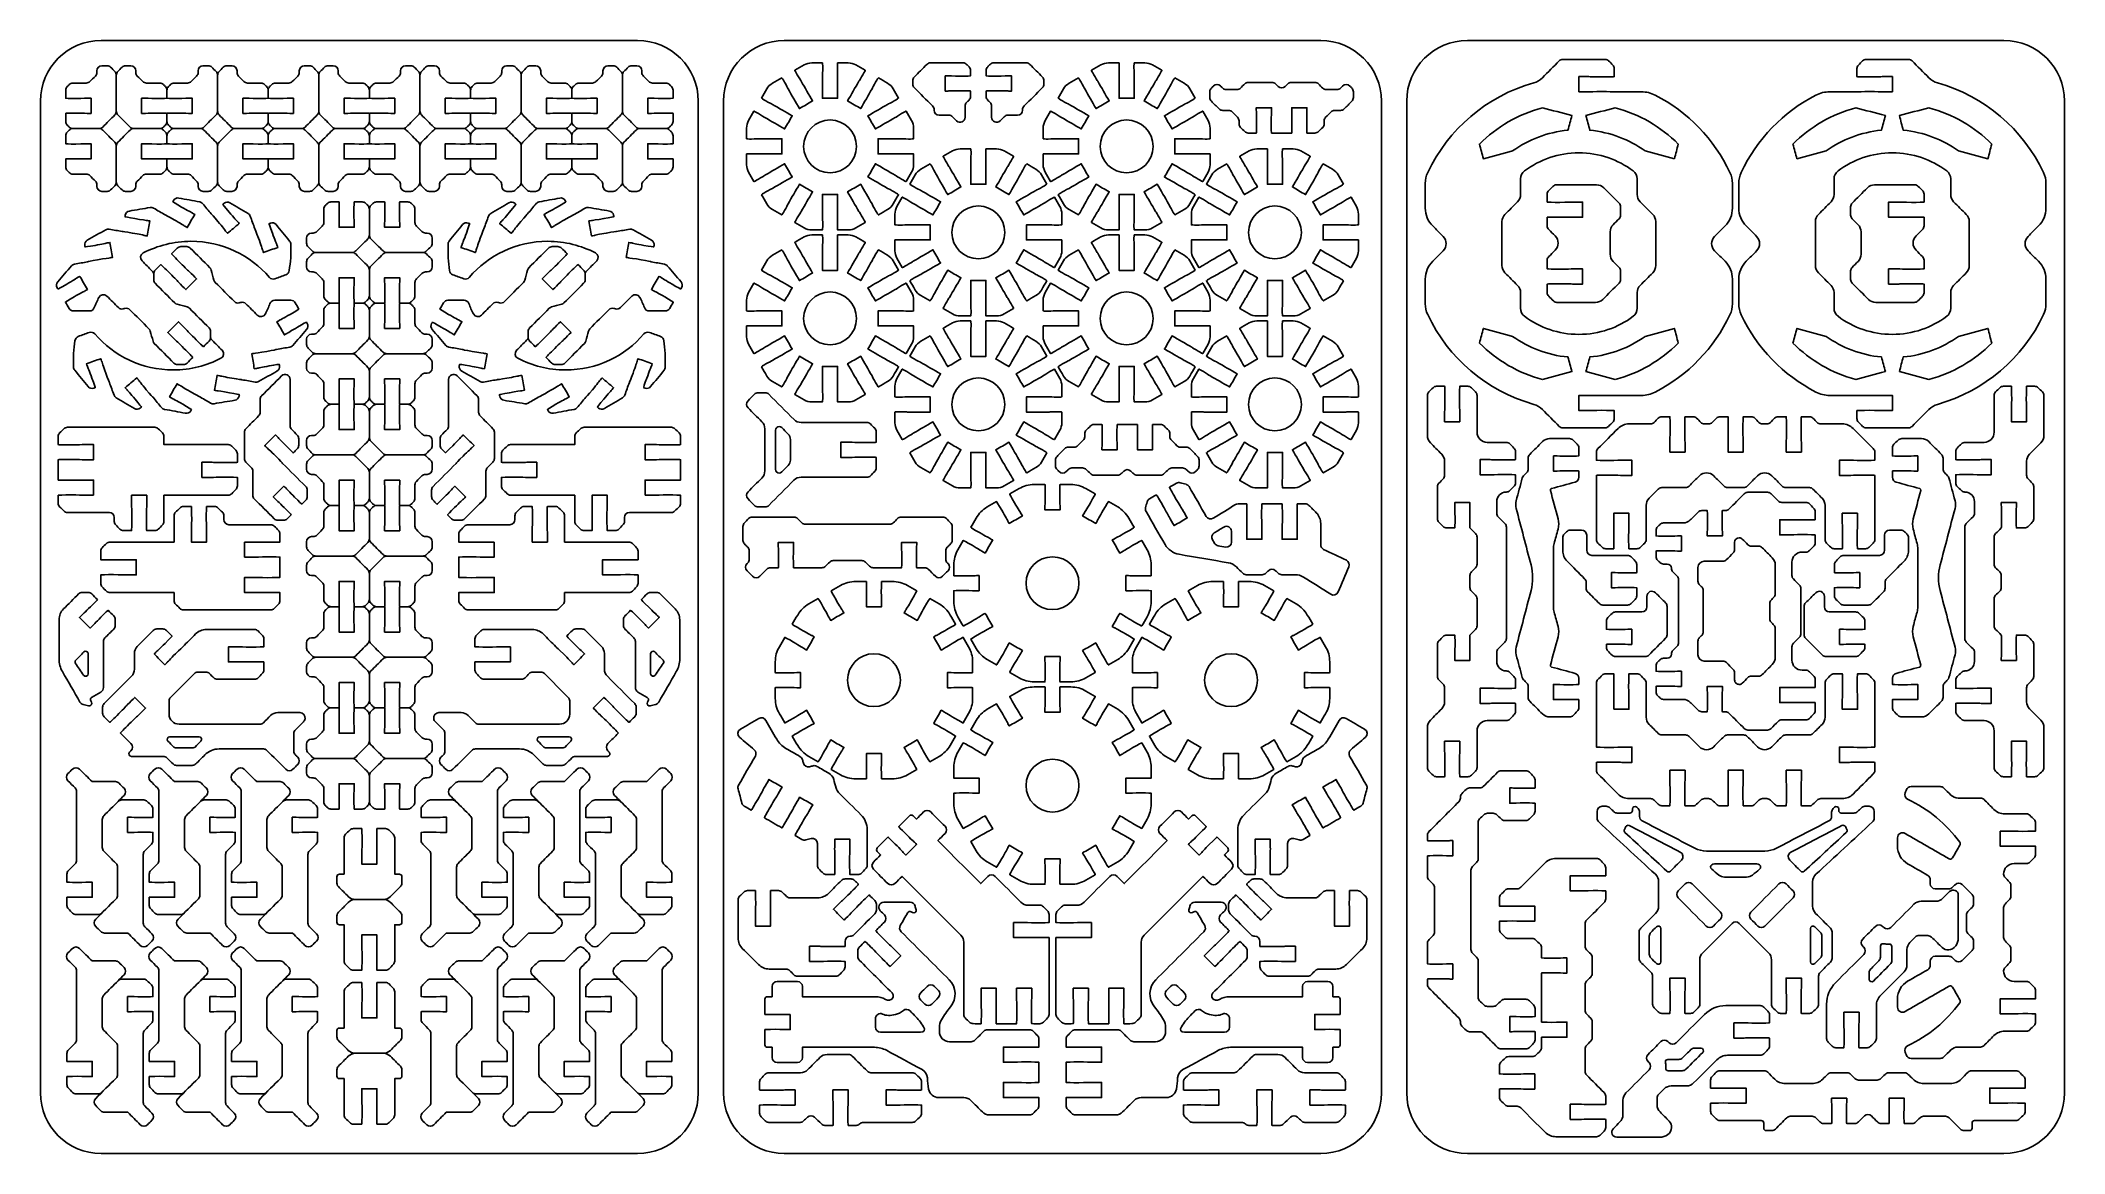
# Model space of a CAD drawing. Extents: x 5 to 405, y 225 to 445.
import ezdxf

# ---------------------------------------------------------------- set-up
doc = ezdxf.new("R2010")
doc.units = 0
doc.header["$MEASUREMENT"] = 0
doc.layers.add('DEFAULT', color=18, linetype='CONTINUOUS')

msp = doc.modelspace()

# ---------------------------------------------------------------- linework, layer by layer
at = {"layer": 'DEFAULT', "color": 1}
for points, knots in [([(123, 225), (87.67, 225), (52.33, 225), (17, 225), (10.37, 225), (5, 230.37), (5, 237), (5, 302.33), (5, 367.67), (5, 433), (5, 439.63), (10.37, 445), (17, 445), (52.33, 445), (87.67, 445), (123, 445), (129.63, 445), (135, 439.63), (135, 433), (135, 367.67), (135, 302.33), (135, 237), (135, 230.37), (129.63, 225), (123, 225)], [0, 0, 0, 0, 300.472, 300.472, 300.472, 301.472, 301.472, 301.472, 857.062, 857.062, 857.062, 858.062, 858.062, 858.062, 1158.534, 1158.534, 1158.534, 1159.534, 1159.534, 1159.534, 1715.124, 1715.124, 1715.124, 1716.124, 1716.124, 1716.124, 1716.124]), ([(258, 225), (222.67, 225), (187.33, 225), (152, 225), (145.37, 225), (140, 230.37), (140, 237), (140, 302.33), (140, 367.67), (140, 433), (140, 439.63), (145.37, 445), (152, 445), (187.33, 445), (222.67, 445), (258, 445), (264.63, 445), (270, 439.63), (270, 433), (270, 367.67), (270, 302.33), (270, 237), (270, 230.37), (264.63, 225), (258, 225)], [0, 0, 0, 0, 300.472, 300.472, 300.472, 301.472, 301.472, 301.472, 857.062, 857.062, 857.062, 858.062, 858.062, 858.062, 1158.534, 1158.534, 1158.534, 1159.534, 1159.534, 1159.534, 1715.124, 1715.124, 1715.124, 1716.124, 1716.124, 1716.124, 1716.124]), ([(393, 225), (357.67, 225), (322.33, 225), (287, 225), (280.37, 225), (275, 230.37), (275, 237), (275, 302.33), (275, 367.67), (275, 433), (275, 439.63), (280.37, 445), (287, 445), (322.33, 445), (357.67, 445), (393, 445), (399.63, 445), (405, 439.63), (405, 433), (405, 367.67), (405, 302.33), (405, 237), (405, 230.37), (399.63, 225), (393, 225)], [0, 0, 0, 0, 300.472, 300.472, 300.472, 301.472, 301.472, 301.472, 857.062, 857.062, 857.062, 858.062, 858.062, 858.062, 1158.534, 1158.534, 1158.534, 1159.534, 1159.534, 1159.534, 1715.124, 1715.124, 1715.124, 1716.124, 1716.124, 1716.124, 1716.124]), ([(175.03, 425.57), (175.16, 425.57), (175.88, 425.52), (176.54, 425.52), (177.17, 425.52), (177.54, 425.54), (177.54, 425.57), (177.54, 426.27), (177.54, 426.98), (177.54, 427.69), (177.54, 428.22), (177.4, 428.73), (177.13, 429.19), (176.78, 429.8), (176.43, 430.41), (176.08, 431.02), (176.06, 431.04), (175.74, 430.88), (175.19, 430.56), (174.61, 430.23), (174.02, 429.83), (173.91, 429.77), (172.61, 429.02), (171.31, 428.27), (170.01, 427.52), (169.51, 428.39), (169.01, 429.25), (168.52, 430.12), (169.81, 430.87), (171.11, 431.61), (172.41, 432.36), (172.52, 432.43), (173.16, 432.74), (173.74, 433.07), (174.29, 433.39), (174.59, 433.59), (174.58, 433.62), (174.22, 434.23), (173.87, 434.84), (173.52, 435.45), (173.26, 435.91), (172.88, 436.28), (172.42, 436.55), (171.81, 436.9), (171.2, 437.25), (170.59, 437.61), (170.55, 437.61), (170.35, 437.31), (170.04, 436.77), (169.71, 436.2), (169.4, 435.55), (169.33, 435.44), (168.58, 434.14), (167.84, 432.84), (167.09, 431.55), (166.22, 432.05), (165.35, 432.55), (164.49, 433.04), (165.24, 434.34), (165.99, 435.64), (166.74, 436.94), (166.8, 437.05), (167.2, 437.64), (167.53, 438.22), (167.85, 438.77), (168.01, 439.09), (167.99, 439.11), (167.38, 439.46), (166.76, 439.81), (166.15, 440.17), (165.69, 440.43), (165.18, 440.57), (164.65, 440.57), (163.94, 440.57), (163.24, 440.57), (162.54, 440.57), (162.51, 440.57), (162.49, 440.2), (162.49, 439.57), (162.49, 438.91), (162.54, 438.19), (162.54, 438.06), (162.54, 436.57), (162.54, 435.07), (162.54, 433.57), (161.54, 433.57), (160.54, 433.57), (159.54, 433.57), (159.54, 435.07), (159.54, 436.57), (159.54, 438.06), (159.54, 438.19), (159.59, 438.91), (159.59, 439.57), (159.59, 440.2), (159.57, 440.57), (159.54, 440.57), (158.83, 440.57), (158.13, 440.57), (157.42, 440.57), (156.9, 440.57), (156.38, 440.43), (155.92, 440.17), (155.31, 439.81), (154.7, 439.46), (154.09, 439.11), (154.07, 439.09), (154.22, 438.77), (154.55, 438.22), (154.87, 437.64), (155.27, 437.05), (155.34, 436.94), (156.09, 435.64), (156.84, 434.34), (157.59, 433.04), (156.72, 432.55), (155.86, 432.05), (154.99, 431.55), (154.24, 432.84), (153.49, 434.14), (152.74, 435.44), (152.68, 435.55), (152.36, 436.2), (152.03, 436.77), (151.71, 437.32), (151.51, 437.62), (151.49, 437.61), (150.88, 437.25), (150.27, 436.9), (149.66, 436.55), (149.2, 436.28), (148.82, 435.91), (148.55, 435.45), (148.2, 434.84), (147.85, 434.23), (147.5, 433.62), (147.5, 433.59), (147.8, 433.38), (148.34, 433.07), (148.91, 432.74), (149.55, 432.43), (149.67, 432.36), (150.96, 431.61), (152.26, 430.87), (153.56, 430.12), (153.06, 429.25), (152.56, 428.39), (152.06, 427.52), (150.76, 428.27), (149.47, 429.02), (148.17, 429.77), (148.05, 429.83), (147.46, 430.23), (146.89, 430.56), (146.34, 430.88), (146.01, 431.04), (146, 431.02), (145.64, 430.41), (145.29, 429.8), (144.94, 429.19), (144.68, 428.73), (144.54, 428.22), (144.54, 427.69), (144.54, 426.98), (144.54, 426.27), (144.54, 425.57), (144.54, 425.54), (144.9, 425.52), (145.54, 425.52), (146.19, 425.52), (146.91, 425.57), (147.04, 425.57), (148.54, 425.57), (150.04, 425.57), (151.54, 425.57), (151.54, 424.57), (151.54, 423.57), (151.54, 422.57), (150.04, 422.57), (148.54, 422.57), (147.04, 422.57), (146.91, 422.57), (146.19, 422.62), (145.54, 422.62), (144.9, 422.62), (144.54, 422.6), (144.54, 422.57), (144.54, 421.86), (144.54, 421.16), (144.54, 420.45), (144.54, 419.92), (144.68, 419.41), (144.94, 418.95), (145.29, 418.34), (145.64, 417.73), (146, 417.12), (146.01, 417.1), (146.34, 417.26), (146.89, 417.58), (147.46, 417.9), (148.05, 418.31), (148.17, 418.37), (149.47, 419.12), (150.76, 419.87), (152.06, 420.62), (152.56, 419.75), (153.06, 418.89), (153.56, 418.02), (152.26, 417.27), (150.96, 416.52), (149.67, 415.77), (149.55, 415.71), (148.91, 415.39), (148.34, 415.06), (147.79, 414.75), (147.48, 414.55), (147.5, 414.52), (147.85, 413.91), (148.2, 413.3), (148.55, 412.69), (148.82, 412.23), (149.2, 411.85), (149.66, 411.59), (150.27, 411.23), (150.88, 410.88), (151.49, 410.53), (151.52, 410.53), (151.72, 410.83), (152.03, 411.37), (152.36, 411.94), (152.68, 412.59), (152.74, 412.7), (153.49, 413.99), (154.24, 415.29), (154.99, 416.59), (155.86, 416.09), (156.72, 415.59), (157.59, 415.09), (156.84, 413.79), (156.09, 412.5), (155.34, 411.2), (155.27, 411.09), (154.87, 410.49), (154.55, 409.92), (154.22, 409.37), (154.06, 409.04), (154.09, 409.03), (154.7, 408.67), (155.31, 408.32), (155.92, 407.97), (156.38, 407.7), (156.9, 407.57), (157.42, 407.57), (158.13, 407.57), (158.83, 407.57), (159.54, 407.57), (159.56, 407.57), (159.59, 407.93), (159.59, 408.57), (159.59, 409.23), (159.54, 409.94), (159.54, 410.07), (159.54, 411.57), (159.54, 413.07), (159.54, 414.57), (160.54, 414.57), (161.54, 414.57), (162.54, 414.57), (162.54, 413.07), (162.54, 411.57), (162.54, 410.07), (162.54, 409.94), (162.49, 409.23), (162.49, 408.57), (162.49, 407.93), (162.51, 407.57), (162.54, 407.57), (163.24, 407.57), (163.95, 407.57), (164.66, 407.57), (165.18, 407.57), (165.7, 407.7), (166.15, 407.97), (166.76, 408.32), (167.38, 408.67), (167.99, 409.03), (168.01, 409.04), (167.85, 409.37), (167.53, 409.92), (167.2, 410.49), (166.8, 411.09), (166.74, 411.2), (165.99, 412.5), (165.24, 413.79), (164.49, 415.09), (165.35, 415.59), (166.22, 416.09), (167.09, 416.59), (167.84, 415.29), (168.58, 413.99), (169.33, 412.7), (169.4, 412.59), (169.71, 411.94), (170.04, 411.37), (170.36, 410.82), (170.56, 410.51), (170.59, 410.53), (171.2, 410.88), (171.81, 411.23), (172.42, 411.59), (172.88, 411.85), (173.26, 412.23), (173.52, 412.69), (173.87, 413.3), (174.22, 413.91), (174.58, 414.52), (174.58, 414.55), (174.28, 414.75), (173.74, 415.06), (173.16, 415.39), (172.52, 415.71), (172.41, 415.77), (171.11, 416.52), (169.81, 417.27), (168.52, 418.02), (169.01, 418.89), (169.51, 419.75), (170.01, 420.62), (171.31, 419.87), (172.61, 419.12), (173.91, 418.37), (174.02, 418.31), (174.61, 417.9), (175.19, 417.58), (175.74, 417.26), (176.06, 417.09), (176.08, 417.12), (176.43, 417.73), (176.78, 418.34), (177.13, 418.95), (177.4, 419.41), (177.54, 419.92), (177.54, 420.45), (177.54, 421.16), (177.54, 421.86), (177.54, 422.57), (177.54, 422.59), (177.17, 422.62), (176.54, 422.62), (175.88, 422.62), (175.16, 422.57), (175.03, 422.57), (173.54, 422.57), (172.04, 422.57), (170.54, 422.57), (170.54, 423.57), (170.54, 424.57), (170.54, 425.57), (172.04, 425.57), (173.54, 425.57), (175.03, 425.57)], [12.75, 12.75, 12.75, 12.75, 13.75, 13.75, 13.75, 14.75, 14.75, 14.75, 20.76, 20.76, 20.76, 21.76, 21.76, 21.76, 27.763332, 27.763332, 27.763332, 28.763332, 28.763332, 28.763332, 29.763332, 29.763332, 29.763332, 42.509253, 42.509253, 42.509253, 51.0082, 51.0082, 51.0082, 63.754121, 63.754121, 63.754121, 64.754121, 64.754121, 64.754121, 65.754121, 65.754121, 65.754121, 71.757454, 71.757454, 71.757454, 72.757454, 72.757454, 72.757454, 78.760786, 78.760786, 78.760786, 79.760786, 79.760786, 79.760786, 80.760786, 80.760786, 80.760786, 93.506707, 93.506707, 93.506707, 102.014315, 102.014315, 102.014315, 114.765237, 114.765237, 114.765237, 115.765237, 115.765237, 115.765237, 116.765237, 116.765237, 116.765237, 122.782229, 122.782229, 122.782229, 123.782229, 123.782229, 123.782229, 129.772229, 129.772229, 129.772229, 130.772229, 130.772229, 130.772229, 131.772229, 131.772229, 131.772229, 144.522229, 144.522229, 144.522229, 153.022229, 153.022229, 153.022229, 165.772229, 165.772229, 165.772229, 166.772229, 166.772229, 166.772229, 167.772229, 167.772229, 167.772229, 173.762229, 173.762229, 173.762229, 174.762229, 174.762229, 174.762229, 180.779222, 180.779222, 180.779222, 181.779222, 181.779222, 181.779222, 182.779222, 182.779222, 182.779222, 195.530144, 195.530144, 195.530144, 204.029091, 204.029091, 204.029091, 216.780012, 216.780012, 216.780012, 217.780012, 217.780012, 217.780012, 218.780012, 218.780012, 218.780012, 224.783345, 224.783345, 224.783345, 225.783345, 225.783345, 225.783345, 231.786677, 231.786677, 231.786677, 232.786677, 232.786677, 232.786677, 233.786677, 233.786677, 233.786677, 246.532598, 246.532598, 246.532598, 255.031545, 255.031545, 255.031545, 267.777466, 267.777466, 267.777466, 268.777466, 268.777466, 268.777466, 269.777466, 269.777466, 269.777466, 275.780798, 275.780798, 275.780798, 276.780798, 276.780798, 276.780798, 282.790798, 282.790798, 282.790798, 283.790798, 283.790798, 283.790798, 284.790798, 284.790798, 284.790798, 297.550798, 297.550798, 297.550798, 306.050798, 306.050798, 306.050798, 318.810798, 318.810798, 318.810798, 319.810798, 319.810798, 319.810798, 320.810798, 320.810798, 320.810798, 326.810798, 326.810798, 326.810798, 327.810798, 327.810798, 327.810798, 333.814131, 333.814131, 333.814131, 334.814131, 334.814131, 334.814131, 335.814131, 335.814131, 335.814131, 348.560052, 348.560052, 348.560052, 357.058999, 357.058999, 357.058999, 369.80992, 369.80992, 369.80992, 370.80992, 370.80992, 370.80992, 371.80992, 371.80992, 371.80992, 377.813252, 377.813252, 377.813252, 378.813252, 378.813252, 378.813252, 384.816585, 384.816585, 384.816585, 385.816585, 385.816585, 385.816585, 386.816585, 386.816585, 386.816585, 399.567506, 399.567506, 399.567506, 408.066453, 408.066453, 408.066453, 420.817375, 420.817375, 420.817375, 421.817375, 421.817375, 421.817375, 422.817375, 422.817375, 422.817375, 428.829371, 428.829371, 428.829371, 429.829371, 429.829371, 429.829371, 435.819371, 435.819371, 435.819371, 436.819371, 436.819371, 436.819371, 437.819371, 437.819371, 437.819371, 450.569371, 450.569371, 450.569371, 459.069371, 459.069371, 459.069371, 471.819371, 471.819371, 471.819371, 472.819371, 472.819371, 472.819371, 473.819371, 473.819371, 473.819371, 479.829371, 479.829371, 479.829371, 480.829371, 480.829371, 480.829371, 486.841368, 486.841368, 486.841368, 487.841368, 487.841368, 487.841368, 488.841368, 488.841368, 488.841368, 501.592289, 501.592289, 501.592289, 510.099897, 510.099897, 510.099897, 522.845818, 522.845818, 522.845818, 523.845818, 523.845818, 523.845818, 524.845818, 524.845818, 524.845818, 530.849151, 530.849151, 530.849151, 531.849151, 531.849151, 531.849151, 537.852483, 537.852483, 537.852483, 538.852483, 538.852483, 538.852483, 539.852483, 539.852483, 539.852483, 552.603405, 552.603405, 552.603405, 561.102352, 561.102352, 561.102352, 573.848273, 573.848273, 573.848273, 574.848273, 574.848273, 574.848273, 575.848273, 575.848273, 575.848273, 581.851605, 581.851605, 581.851605, 582.851605, 582.851605, 582.851605, 588.851605, 588.851605, 588.851605, 589.851605, 589.851605, 589.851605, 590.851605, 590.851605, 590.851605, 603.601605, 603.601605, 603.601605, 612.101605, 612.101605, 612.101605, 624.851605, 624.851605, 624.851605, 624.851605]), ([(181.61, 431.23), (181.61, 431.55), (181.49, 431.86), (181.26, 432.08), (180.06, 433.28), (178.86, 434.48), (177.67, 435.68), (177.48, 435.86), (177.37, 436.12), (177.37, 436.38), (177.37, 436.61), (177.37, 436.83), (177.37, 437.05), (177.37, 437.32), (177.48, 437.57), (177.67, 437.76), (178.5, 438.6), (179.34, 439.44), (180.18, 440.28), (180.37, 440.46), (180.62, 440.57), (180.89, 440.57), (183.03, 440.57), (185.17, 440.57), (187.32, 440.57), (187.58, 440.57), (187.84, 440.46), (188.02, 440.28), (188.18, 440.12), (188.34, 439.96), (188.5, 439.8), (188.69, 439.61), (188.79, 439.36), (188.79, 439.1), (188.79, 438.73), (188.79, 438.37), (188.79, 438.01), (188.79, 437.98), (188.18, 437.96), (186.79, 437.96), (185.41, 437.96), (184.42, 438.01), (184.29, 438.01), (184.13, 438.01), (183.96, 438.01), (183.79, 438.01), (183.79, 437.01), (183.79, 436.01), (183.79, 435.01), (183.96, 435.01), (184.13, 435.01), (184.29, 435.01), (184.42, 435.01), (185.41, 435.06), (186.79, 435.06), (188.14, 435.06), (188.77, 435.03), (188.79, 435.01), (188.79, 434.65), (188.79, 434.29), (188.79, 433.93), (188.79, 433.66), (188.69, 433.4), (188.5, 433.22), (188.34, 433.06), (188.18, 432.9), (188.03, 432.74), (187.84, 432.56), (187.73, 432.3), (187.73, 432.04), (187.73, 431.3), (187.73, 430.57), (187.73, 429.84), (187.73, 428.95), (186.66, 428.5), (186.03, 429.13), (185.76, 429.4), (185.49, 429.67), (185.23, 429.93), (185.04, 430.12), (184.78, 430.23), (184.52, 430.23), (183.88, 430.23), (183.25, 430.23), (182.61, 430.23), (182.06, 430.23), (181.61, 430.68), (181.61, 431.23)], [1, 1, 1, 1, 2, 2, 2, 16.406594, 16.406594, 16.406594, 17.406594, 17.406594, 17.406594, 19.307598, 19.307598, 19.307598, 20.307598, 20.307598, 20.307598, 30.387405, 30.387405, 30.387405, 31.387405, 31.387405, 31.387405, 49.615405, 49.615405, 49.615405, 50.615405, 50.615405, 50.615405, 52.516815, 52.516815, 52.516815, 53.516815, 53.516815, 53.516815, 56.599815, 56.599815, 56.599815, 57.599815, 57.599815, 57.599815, 58.599815, 58.599815, 58.599815, 60.013815, 60.013815, 60.013815, 68.512815, 68.512815, 68.512815, 69.926815, 69.926815, 69.926815, 70.926815, 70.926815, 70.926815, 71.926815, 71.926815, 71.926815, 74.999821, 74.999821, 74.999821, 75.999821, 75.999821, 75.999821, 77.899817, 77.899817, 77.899817, 78.899817, 78.899817, 78.899817, 85.121818, 85.121818, 85.121818, 86.121818, 86.121818, 86.121818, 89.329254, 89.329254, 89.329254, 90.329254, 90.329254, 90.329254, 95.725254, 95.725254, 95.725254, 96.725254, 96.725254, 96.725254, 96.725254]), ([(199.08, 431.23), (199.08, 431.55), (199.2, 431.86), (199.43, 432.08), (200.63, 433.28), (201.83, 434.48), (203.02, 435.68), (203.21, 435.86), (203.32, 436.12), (203.32, 436.38), (203.32, 436.61), (203.32, 436.83), (203.32, 437.05), (203.32, 437.32), (203.21, 437.57), (203.03, 437.76), (202.19, 438.6), (201.35, 439.44), (200.51, 440.28), (200.32, 440.46), (200.07, 440.57), (199.8, 440.57), (197.66, 440.57), (195.52, 440.57), (193.37, 440.57), (193.11, 440.57), (192.85, 440.46), (192.67, 440.28), (192.51, 440.12), (192.35, 439.96), (192.19, 439.8), (192, 439.61), (191.9, 439.36), (191.9, 439.1), (191.9, 438.73), (191.9, 438.37), (191.9, 438.01), (191.9, 437.98), (192.52, 437.96), (193.9, 437.96), (195.28, 437.96), (196.27, 438.01), (196.4, 438.01), (196.57, 438.01), (196.73, 438.01), (196.9, 438.01), (196.9, 437.01), (196.9, 436.01), (196.9, 435.01), (196.73, 435.01), (196.57, 435.01), (196.4, 435.01), (196.27, 435.01), (195.28, 435.06), (193.9, 435.06), (192.55, 435.06), (191.92, 435.03), (191.9, 435.01), (191.9, 434.65), (191.9, 434.29), (191.9, 433.93), (191.9, 433.66), (192, 433.4), (192.19, 433.22), (192.35, 433.06), (192.51, 432.9), (192.66, 432.74), (192.85, 432.56), (192.96, 432.3), (192.96, 432.04), (192.96, 431.3), (192.96, 430.57), (192.96, 429.84), (192.96, 428.95), (194.04, 428.5), (194.67, 429.13), (194.93, 429.4), (195.2, 429.67), (195.47, 429.93), (195.65, 430.12), (195.91, 430.23), (196.17, 430.23), (196.81, 430.23), (197.44, 430.23), (198.08, 430.23), (198.63, 430.23), (199.08, 430.68), (199.08, 431.23)], [1, 1, 1, 1, 2, 2, 2, 16.406594, 16.406594, 16.406594, 17.406594, 17.406594, 17.406594, 19.307596, 19.307596, 19.307596, 20.307596, 20.307596, 20.307596, 30.387403, 30.387403, 30.387403, 31.387403, 31.387403, 31.387403, 49.615403, 49.615403, 49.615403, 50.615403, 50.615403, 50.615403, 52.516813, 52.516813, 52.516813, 53.516813, 53.516813, 53.516813, 56.599813, 56.599813, 56.599813, 57.599813, 57.599813, 57.599813, 58.599813, 58.599813, 58.599813, 60.013813, 60.013813, 60.013813, 68.512813, 68.512813, 68.512813, 69.926813, 69.926813, 69.926813, 70.926813, 70.926813, 70.926813, 71.926813, 71.926813, 71.926813, 74.999817, 74.999817, 74.999817, 75.999817, 75.999817, 75.999817, 77.899814, 77.899814, 77.899814, 78.899814, 78.899814, 78.899814, 85.121814, 85.121814, 85.121814, 86.121814, 86.121814, 86.121814, 89.329251, 89.329251, 89.329251, 90.329251, 90.329251, 90.329251, 95.725251, 95.725251, 95.725251, 96.725251, 96.725251, 96.725251, 96.725251]), ([(233.65, 425.57), (233.78, 425.57), (234.5, 425.52), (235.16, 425.52), (235.79, 425.52), (236.15, 425.54), (236.15, 425.57), (236.15, 426.27), (236.15, 426.98), (236.15, 427.69), (236.15, 428.22), (236.02, 428.73), (235.75, 429.19), (235.4, 429.8), (235.05, 430.41), (234.69, 431.02), (234.68, 431.04), (234.35, 430.88), (233.8, 430.56), (233.23, 430.23), (232.64, 429.83), (232.53, 429.77), (231.23, 429.02), (229.93, 428.27), (228.63, 427.52), (228.13, 428.39), (227.63, 429.25), (227.13, 430.12), (228.43, 430.87), (229.73, 431.61), (231.03, 432.36), (231.14, 432.43), (231.78, 432.74), (232.35, 433.07), (232.9, 433.39), (233.21, 433.59), (233.19, 433.62), (232.84, 434.23), (232.49, 434.84), (232.14, 435.45), (231.87, 435.91), (231.49, 436.28), (231.04, 436.55), (230.43, 436.9), (229.82, 437.25), (229.2, 437.61), (229.17, 437.61), (228.97, 437.31), (228.66, 436.77), (228.33, 436.2), (228.02, 435.55), (227.95, 435.44), (227.2, 434.14), (226.45, 432.84), (225.7, 431.55), (224.84, 432.05), (223.97, 432.55), (223.1, 433.04), (223.85, 434.34), (224.61, 435.64), (225.36, 436.94), (225.42, 437.05), (225.82, 437.64), (226.15, 438.22), (226.47, 438.77), (226.63, 439.09), (226.61, 439.11), (226, 439.46), (225.38, 439.81), (224.77, 440.17), (224.31, 440.43), (223.8, 440.57), (223.27, 440.57), (222.56, 440.57), (221.86, 440.57), (221.15, 440.57), (221.13, 440.57), (221.1, 440.2), (221.1, 439.57), (221.1, 438.91), (221.15, 438.19), (221.15, 438.06), (221.15, 436.57), (221.15, 435.07), (221.15, 433.57), (220.15, 433.57), (219.15, 433.57), (218.16, 433.57), (218.16, 435.07), (218.16, 436.57), (218.16, 438.06), (218.16, 438.19), (218.2, 438.91), (218.2, 439.57), (218.2, 440.2), (218.18, 440.57), (218.16, 440.57), (217.45, 440.57), (216.75, 440.57), (216.04, 440.57), (215.52, 440.57), (215, 440.43), (214.54, 440.17), (213.93, 439.81), (213.32, 439.46), (212.7, 439.11), (212.68, 439.09), (212.84, 438.77), (213.16, 438.22), (213.49, 437.64), (213.89, 437.05), (213.95, 436.94), (214.7, 435.64), (215.45, 434.34), (216.2, 433.04), (215.34, 432.55), (214.47, 432.05), (213.61, 431.55), (212.86, 432.84), (212.11, 434.14), (211.36, 435.44), (211.29, 435.55), (210.98, 436.2), (210.65, 436.77), (210.33, 437.32), (210.13, 437.62), (210.11, 437.61), (209.5, 437.25), (208.89, 436.9), (208.27, 436.55), (207.82, 436.28), (207.44, 435.91), (207.17, 435.45), (206.82, 434.84), (206.47, 434.23), (206.11, 433.62), (206.11, 433.59), (206.42, 433.38), (206.96, 433.07), (207.53, 432.74), (208.17, 432.43), (208.28, 432.36), (209.58, 431.61), (210.88, 430.87), (212.18, 430.12), (211.68, 429.25), (211.18, 428.39), (210.68, 427.52), (209.38, 428.27), (208.08, 429.02), (206.79, 429.77), (206.67, 429.83), (206.08, 430.23), (205.51, 430.56), (204.96, 430.88), (204.63, 431.04), (204.62, 431.02), (204.26, 430.41), (203.91, 429.8), (203.56, 429.19), (203.3, 428.73), (203.16, 428.22), (203.16, 427.69), (203.16, 426.98), (203.16, 426.27), (203.16, 425.57), (203.16, 425.54), (203.52, 425.52), (204.16, 425.52), (204.81, 425.52), (205.53, 425.57), (205.66, 425.57), (207.16, 425.57), (208.66, 425.57), (210.16, 425.57), (210.16, 424.57), (210.16, 423.57), (210.16, 422.57), (208.66, 422.57), (207.16, 422.57), (205.66, 422.57), (205.53, 422.57), (204.81, 422.62), (204.16, 422.62), (203.52, 422.62), (203.16, 422.6), (203.16, 422.57), (203.16, 421.86), (203.16, 421.16), (203.16, 420.45), (203.16, 419.92), (203.3, 419.41), (203.56, 418.95), (203.91, 418.34), (204.26, 417.73), (204.62, 417.12), (204.63, 417.1), (204.96, 417.26), (205.51, 417.58), (206.08, 417.9), (206.67, 418.31), (206.79, 418.37), (208.08, 419.12), (209.38, 419.87), (210.68, 420.62), (211.18, 419.75), (211.68, 418.89), (212.18, 418.02), (210.88, 417.27), (209.58, 416.52), (208.28, 415.77), (208.17, 415.71), (207.53, 415.39), (206.96, 415.06), (206.41, 414.75), (206.1, 414.55), (206.11, 414.52), (206.47, 413.91), (206.82, 413.3), (207.17, 412.69), (207.44, 412.23), (207.82, 411.85), (208.27, 411.59), (208.89, 411.23), (209.5, 410.88), (210.11, 410.53), (210.14, 410.53), (210.34, 410.83), (210.65, 411.37), (210.98, 411.94), (211.29, 412.59), (211.36, 412.7), (212.11, 413.99), (212.86, 415.29), (213.61, 416.59), (214.47, 416.09), (215.34, 415.59), (216.2, 415.09), (215.45, 413.79), (214.7, 412.5), (213.95, 411.2), (213.89, 411.09), (213.49, 410.49), (213.16, 409.92), (212.84, 409.37), (212.68, 409.04), (212.7, 409.03), (213.32, 408.67), (213.93, 408.32), (214.54, 407.97), (215, 407.7), (215.52, 407.57), (216.04, 407.57), (216.75, 407.57), (217.45, 407.57), (218.16, 407.57), (218.18, 407.57), (218.2, 407.93), (218.2, 408.57), (218.2, 409.23), (218.16, 409.94), (218.16, 410.07), (218.16, 411.57), (218.16, 413.07), (218.16, 414.57), (219.15, 414.57), (220.15, 414.57), (221.15, 414.57), (221.15, 413.07), (221.15, 411.57), (221.15, 410.07), (221.15, 409.94), (221.1, 409.23), (221.1, 408.57), (221.1, 407.93), (221.13, 407.57), (221.15, 407.57), (221.86, 407.57), (222.57, 407.57), (223.27, 407.57), (223.8, 407.57), (224.31, 407.7), (224.77, 407.97), (225.38, 408.32), (226, 408.67), (226.61, 409.03), (226.63, 409.04), (226.47, 409.37), (226.15, 409.92), (225.82, 410.49), (225.42, 411.09), (225.36, 411.2), (224.61, 412.5), (223.85, 413.79), (223.1, 415.09), (223.97, 415.59), (224.84, 416.09), (225.7, 416.59), (226.45, 415.29), (227.2, 413.99), (227.95, 412.7), (228.02, 412.59), (228.33, 411.94), (228.66, 411.37), (228.98, 410.82), (229.18, 410.51), (229.2, 410.53), (229.82, 410.88), (230.43, 411.23), (231.04, 411.59), (231.49, 411.85), (231.87, 412.23), (232.14, 412.69), (232.49, 413.3), (232.84, 413.91), (233.19, 414.52), (233.19, 414.55), (232.89, 414.75), (232.35, 415.06), (231.78, 415.39), (231.14, 415.71), (231.03, 415.77), (229.73, 416.52), (228.43, 417.27), (227.13, 418.02), (227.63, 418.89), (228.13, 419.75), (228.63, 420.62), (229.93, 419.87), (231.23, 419.12), (232.53, 418.37), (232.64, 418.31), (233.23, 417.9), (233.8, 417.58), (234.35, 417.26), (234.68, 417.09), (234.69, 417.12), (235.05, 417.73), (235.4, 418.34), (235.75, 418.95), (236.02, 419.41), (236.15, 419.92), (236.15, 420.45), (236.15, 421.16), (236.15, 421.86), (236.15, 422.57), (236.15, 422.59), (235.79, 422.62), (235.16, 422.62), (234.5, 422.62), (233.78, 422.57), (233.65, 422.57), (232.15, 422.57), (230.65, 422.57), (229.15, 422.57), (229.15, 423.57), (229.15, 424.57), (229.15, 425.57), (230.65, 425.57), (232.15, 425.57), (233.65, 425.57)], [12.75, 12.75, 12.75, 12.75, 13.75, 13.75, 13.75, 14.75, 14.75, 14.75, 20.76, 20.76, 20.76, 21.76, 21.76, 21.76, 27.763332, 27.763332, 27.763332, 28.763332, 28.763332, 28.763332, 29.763332, 29.763332, 29.763332, 42.509253, 42.509253, 42.509253, 51.0082, 51.0082, 51.0082, 63.754121, 63.754121, 63.754121, 64.754121, 64.754121, 64.754121, 65.754121, 65.754121, 65.754121, 71.757454, 71.757454, 71.757454, 72.757454, 72.757454, 72.757454, 78.760786, 78.760786, 78.760786, 79.760786, 79.760786, 79.760786, 80.760786, 80.760786, 80.760786, 93.506707, 93.506707, 93.506707, 102.014315, 102.014315, 102.014315, 114.765237, 114.765237, 114.765237, 115.765237, 115.765237, 115.765237, 116.765237, 116.765237, 116.765237, 122.782229, 122.782229, 122.782229, 123.782229, 123.782229, 123.782229, 129.772229, 129.772229, 129.772229, 130.772229, 130.772229, 130.772229, 131.772229, 131.772229, 131.772229, 144.522229, 144.522229, 144.522229, 153.022229, 153.022229, 153.022229, 165.772229, 165.772229, 165.772229, 166.772229, 166.772229, 166.772229, 167.772229, 167.772229, 167.772229, 173.762229, 173.762229, 173.762229, 174.762229, 174.762229, 174.762229, 180.779222, 180.779222, 180.779222, 181.779222, 181.779222, 181.779222, 182.779222, 182.779222, 182.779222, 195.530144, 195.530144, 195.530144, 204.029091, 204.029091, 204.029091, 216.780012, 216.780012, 216.780012, 217.780012, 217.780012, 217.780012, 218.780012, 218.780012, 218.780012, 224.783345, 224.783345, 224.783345, 225.783345, 225.783345, 225.783345, 231.786677, 231.786677, 231.786677, 232.786677, 232.786677, 232.786677, 233.786677, 233.786677, 233.786677, 246.532598, 246.532598, 246.532598, 255.031545, 255.031545, 255.031545, 267.777466, 267.777466, 267.777466, 268.777466, 268.777466, 268.777466, 269.777466, 269.777466, 269.777466, 275.780798, 275.780798, 275.780798, 276.780798, 276.780798, 276.780798, 282.790798, 282.790798, 282.790798, 283.790798, 283.790798, 283.790798, 284.790798, 284.790798, 284.790798, 297.550798, 297.550798, 297.550798, 306.050798, 306.050798, 306.050798, 318.810798, 318.810798, 318.810798, 319.810798, 319.810798, 319.810798, 320.810798, 320.810798, 320.810798, 326.810798, 326.810798, 326.810798, 327.810798, 327.810798, 327.810798, 333.814131, 333.814131, 333.814131, 334.814131, 334.814131, 334.814131, 335.814131, 335.814131, 335.814131, 348.560052, 348.560052, 348.560052, 357.058999, 357.058999, 357.058999, 369.80992, 369.80992, 369.80992, 370.80992, 370.80992, 370.80992, 371.80992, 371.80992, 371.80992, 377.813252, 377.813252, 377.813252, 378.813252, 378.813252, 378.813252, 384.816585, 384.816585, 384.816585, 385.816585, 385.816585, 385.816585, 386.816585, 386.816585, 386.816585, 399.567506, 399.567506, 399.567506, 408.066453, 408.066453, 408.066453, 420.817375, 420.817375, 420.817375, 421.817375, 421.817375, 421.817375, 422.817375, 422.817375, 422.817375, 428.829371, 428.829371, 428.829371, 429.829371, 429.829371, 429.829371, 435.819371, 435.819371, 435.819371, 436.819371, 436.819371, 436.819371, 437.819371, 437.819371, 437.819371, 450.569371, 450.569371, 450.569371, 459.069371, 459.069371, 459.069371, 471.819371, 471.819371, 471.819371, 472.819371, 472.819371, 472.819371, 473.819371, 473.819371, 473.819371, 479.829371, 479.829371, 479.829371, 480.829371, 480.829371, 480.829371, 486.841368, 486.841368, 486.841368, 487.841368, 487.841368, 487.841368, 488.841368, 488.841368, 488.841368, 501.592289, 501.592289, 501.592289, 510.099897, 510.099897, 510.099897, 522.845818, 522.845818, 522.845818, 523.845818, 523.845818, 523.845818, 524.845818, 524.845818, 524.845818, 530.849151, 530.849151, 530.849151, 531.849151, 531.849151, 531.849151, 537.852483, 537.852483, 537.852483, 538.852483, 538.852483, 538.852483, 539.852483, 539.852483, 539.852483, 552.603405, 552.603405, 552.603405, 561.102352, 561.102352, 561.102352, 573.848273, 573.848273, 573.848273, 574.848273, 574.848273, 574.848273, 575.848273, 575.848273, 575.848273, 581.851605, 581.851605, 581.851605, 582.851605, 582.851605, 582.851605, 588.851605, 588.851605, 588.851605, 589.851605, 589.851605, 589.851605, 590.851605, 590.851605, 590.851605, 603.601605, 603.601605, 603.601605, 612.101605, 612.101605, 612.101605, 624.851605, 624.851605, 624.851605, 624.851605]), ([(339.37, 416.75), (339.37, 417.49), (339.21, 418.23), (338.89, 418.9), (335.79, 425.49), (330.57, 430.88), (324.12, 434.2), (323.28, 434.63), (322.34, 434.85), (321.4, 434.85), (319.61, 434.85), (317.82, 434.85), (316.03, 434.85), (315.82, 434.85), (314.91, 434.9), (313.53, 434.9), (312.14, 434.9), (311.15, 434.85), (311.02, 434.85), (310.36, 434.85), (309.69, 434.85), (309.02, 434.85), (309.02, 435.85), (309.02, 436.85), (309.02, 437.85), (309.69, 437.85), (310.36, 437.85), (311.02, 437.85), (311.15, 437.85), (312.14, 437.8), (313.53, 437.8), (314.91, 437.8), (316.03, 437.82), (316.03, 437.85), (316.03, 438.38), (316.03, 438.9), (316.03, 439.43), (316.03, 439.7), (315.92, 439.95), (315.73, 440.14), (315.46, 440.42), (315.18, 440.69), (314.91, 440.96), (314.72, 441.15), (314.47, 441.26), (314.2, 441.26), (311.41, 441.26), (308.63, 441.26), (305.85, 441.26), (305.58, 441.26), (305.33, 441.16), (305.14, 440.97), (304.03, 439.86), (302.92, 438.75), (301.81, 437.63), (301.33, 437.16), (300.74, 436.81), (300.1, 436.62), (290.82, 434.02), (283.19, 427.46), (279.15, 418.88), (278.83, 418.21), (278.67, 417.48), (278.67, 416.74), (278.67, 415.12), (278.67, 413.49), (278.67, 411.87), (278.67, 410.54), (279.2, 409.27), (280.14, 408.33), (280.83, 407.64), (281.52, 406.95), (282.21, 406.26), (282.99, 405.48), (282.99, 404.21), (282.21, 403.43), (281.52, 402.74), (280.83, 402.05), (280.14, 401.36), (279.2, 400.43), (278.67, 399.15), (278.67, 397.83), (278.67, 396.2), (278.67, 394.58), (278.67, 392.96), (278.67, 392.22), (278.83, 391.48), (279.15, 390.81), (283.19, 382.23), (290.82, 375.68), (300.1, 373.08), (300.74, 372.89), (301.33, 372.54), (301.81, 372.06), (302.92, 370.95), (304.03, 369.84), (305.14, 368.73), (305.33, 368.54), (305.58, 368.44), (305.85, 368.44), (308.63, 368.44), (311.41, 368.44), (314.2, 368.44), (314.46, 368.44), (314.72, 368.54), (314.9, 368.73), (315.18, 369), (315.45, 369.28), (315.73, 369.56), (315.92, 369.75), (316.03, 370), (316.03, 370.27), (316.03, 370.79), (316.03, 371.32), (316.03, 371.85), (316.03, 371.87), (314.91, 371.9), (313.53, 371.9), (312.14, 371.9), (311.15, 371.85), (311.02, 371.85), (310.36, 371.85), (309.69, 371.85), (309.02, 371.85), (309.02, 372.85), (309.02, 373.85), (309.02, 374.85), (309.69, 374.85), (310.36, 374.85), (311.02, 374.85), (311.15, 374.85), (312.14, 374.8), (313.53, 374.8), (314.91, 374.8), (315.82, 374.85), (316.03, 374.85), (317.82, 374.85), (319.61, 374.85), (321.4, 374.85), (322.34, 374.85), (323.28, 375.07), (324.12, 375.5), (330.57, 378.82), (335.79, 384.21), (338.89, 390.8), (339.21, 391.47), (339.37, 392.2), (339.37, 392.95), (339.37, 394.58), (339.37, 396.2), (339.37, 397.83), (339.37, 399.16), (338.85, 400.43), (337.91, 401.37), (337.22, 402.06), (336.53, 402.74), (335.84, 403.43), (335.06, 404.21), (335.06, 405.48), (335.84, 406.26), (336.53, 406.95), (337.22, 407.64), (337.91, 408.33), (338.85, 409.27), (339.37, 410.54), (339.37, 411.86), (339.37, 413.49), (339.37, 415.12), (339.37, 416.75)], [23.136291, 23.136291, 23.136291, 23.136291, 24.136291, 24.136291, 24.136291, 25.136291, 25.136291, 25.136291, 26.136291, 26.136291, 26.136291, 41.366291, 41.366291, 41.366291, 42.366291, 42.366291, 42.366291, 43.366291, 43.366291, 43.366291, 49.036291, 49.036291, 49.036291, 57.536291, 57.536291, 57.536291, 63.206291, 63.206291, 63.206291, 64.206291, 64.206291, 64.206291, 65.206291, 65.206291, 65.206291, 69.706291, 69.706291, 69.706291, 70.706291, 70.706291, 70.706291, 73.995752, 73.995752, 73.995752, 74.995752, 74.995752, 74.995752, 98.675752, 98.675752, 98.675752, 99.675752, 99.675752, 99.675752, 113.025928, 113.025928, 113.025928, 114.025928, 114.025928, 114.025928, 115.025928, 115.025928, 115.025928, 116.025928, 116.025928, 116.025928, 129.834928, 129.834928, 129.834928, 130.834928, 130.834928, 130.834928, 139.136362, 139.136362, 139.136362, 140.136362, 140.136362, 140.136362, 148.437795, 148.437795, 148.437795, 149.437795, 149.437795, 149.437795, 163.236795, 163.236795, 163.236795, 164.236795, 164.236795, 164.236795, 165.236795, 165.236795, 165.236795, 166.236795, 166.236795, 166.236795, 179.586972, 179.586972, 179.586972, 180.586972, 180.586972, 180.586972, 204.266972, 204.266972, 204.266972, 205.266972, 205.266972, 205.266972, 208.580474, 208.580474, 208.580474, 209.580474, 209.580474, 209.580474, 214.070474, 214.070474, 214.070474, 215.070474, 215.070474, 215.070474, 216.070474, 216.070474, 216.070474, 221.740474, 221.740474, 221.740474, 230.240474, 230.240474, 230.240474, 235.910474, 235.910474, 235.910474, 236.910474, 236.910474, 236.910474, 237.910474, 237.910474, 237.910474, 253.140474, 253.140474, 253.140474, 254.140474, 254.140474, 254.140474, 255.140474, 255.140474, 255.140474, 256.140474, 256.140474, 256.140474, 269.979474, 269.979474, 269.979474, 270.979474, 270.979474, 270.979474, 279.266765, 279.266765, 279.266765, 280.266765, 280.266765, 280.266765, 288.554057, 288.554057, 288.554057, 289.554057, 289.554057, 289.554057, 303.403057, 303.403057, 303.403057, 303.403057]), ([(340.63, 411.86), (340.63, 410.54), (341.15, 409.27), (342.09, 408.33), (342.78, 407.64), (343.47, 406.95), (344.16, 406.26), (344.94, 405.48), (344.94, 404.21), (344.16, 403.43), (343.47, 402.74), (342.78, 402.06), (342.09, 401.37), (341.15, 400.43), (340.63, 399.16), (340.63, 397.83), (340.63, 396.2), (340.63, 394.58), (340.63, 392.95), (340.63, 392.2), (340.79, 391.47), (341.11, 390.8), (344.21, 384.21), (349.43, 378.82), (355.88, 375.5), (356.72, 375.07), (357.66, 374.85), (358.6, 374.85), (360.39, 374.85), (362.18, 374.85), (363.97, 374.85), (364.18, 374.85), (365.09, 374.8), (366.47, 374.8), (367.86, 374.8), (368.85, 374.85), (368.98, 374.85), (369.64, 374.85), (370.31, 374.85), (370.98, 374.85), (370.98, 373.85), (370.98, 372.85), (370.98, 371.85), (370.31, 371.85), (369.64, 371.85), (368.98, 371.85), (368.85, 371.85), (367.86, 371.9), (366.47, 371.9), (365.09, 371.9), (363.97, 371.87), (363.97, 371.85), (363.97, 371.32), (363.97, 370.79), (363.97, 370.27), (363.97, 370), (364.08, 369.75), (364.27, 369.56), (364.55, 369.28), (364.82, 369), (365.1, 368.73), (365.28, 368.54), (365.54, 368.44), (365.8, 368.44), (368.59, 368.44), (371.37, 368.44), (374.15, 368.44), (374.42, 368.44), (374.67, 368.54), (374.86, 368.73), (375.97, 369.84), (377.08, 370.95), (378.19, 372.06), (378.67, 372.54), (379.26, 372.89), (379.9, 373.08), (389.18, 375.68), (396.81, 382.23), (400.85, 390.81), (401.17, 391.48), (401.33, 392.22), (401.33, 392.96), (401.33, 394.58), (401.33, 396.2), (401.33, 397.83), (401.33, 399.15), (400.8, 400.43), (399.86, 401.36), (399.17, 402.05), (398.48, 402.74), (397.79, 403.43), (397.01, 404.21), (397.01, 405.48), (397.79, 406.26), (398.48, 406.95), (399.17, 407.64), (399.86, 408.33), (400.8, 409.27), (401.33, 410.54), (401.33, 411.87), (401.33, 413.49), (401.33, 415.12), (401.33, 416.74), (401.33, 417.48), (401.17, 418.21), (400.85, 418.88), (396.81, 427.46), (389.18, 434.02), (379.9, 436.62), (379.26, 436.81), (378.67, 437.16), (378.19, 437.63), (377.08, 438.75), (375.97, 439.86), (374.86, 440.97), (374.67, 441.16), (374.42, 441.26), (374.15, 441.26), (371.37, 441.26), (368.59, 441.26), (365.8, 441.26), (365.53, 441.26), (365.28, 441.15), (365.09, 440.96), (364.82, 440.69), (364.54, 440.42), (364.27, 440.14), (364.08, 439.95), (363.97, 439.7), (363.97, 439.43), (363.97, 438.9), (363.97, 438.38), (363.97, 437.85), (363.97, 437.82), (365.09, 437.8), (366.47, 437.8), (367.86, 437.8), (368.85, 437.85), (368.98, 437.85), (369.64, 437.85), (370.31, 437.85), (370.98, 437.85), (370.98, 436.85), (370.98, 435.85), (370.98, 434.85), (370.31, 434.85), (369.64, 434.85), (368.98, 434.85), (368.85, 434.85), (367.86, 434.9), (366.47, 434.9), (365.09, 434.9), (364.18, 434.85), (363.97, 434.85), (362.18, 434.85), (360.39, 434.85), (358.6, 434.85), (357.66, 434.85), (356.72, 434.63), (355.88, 434.2), (349.43, 430.88), (344.21, 425.49), (341.11, 418.9), (340.79, 418.23), (340.63, 417.49), (340.63, 416.75), (340.63, 415.12), (340.63, 413.49), (340.63, 411.86)], [13.849, 13.849, 13.849, 13.849, 14.849, 14.849, 14.849, 23.136291, 23.136291, 23.136291, 24.136291, 24.136291, 24.136291, 32.423583, 32.423583, 32.423583, 33.423583, 33.423583, 33.423583, 47.262583, 47.262583, 47.262583, 48.262583, 48.262583, 48.262583, 49.262583, 49.262583, 49.262583, 50.262583, 50.262583, 50.262583, 65.492583, 65.492583, 65.492583, 66.492583, 66.492583, 66.492583, 67.492583, 67.492583, 67.492583, 73.162583, 73.162583, 73.162583, 81.662583, 81.662583, 81.662583, 87.332583, 87.332583, 87.332583, 88.332583, 88.332583, 88.332583, 89.332583, 89.332583, 89.332583, 93.822583, 93.822583, 93.822583, 94.822583, 94.822583, 94.822583, 98.136085, 98.136085, 98.136085, 99.136085, 99.136085, 99.136085, 122.816085, 122.816085, 122.816085, 123.816085, 123.816085, 123.816085, 137.166261, 137.166261, 137.166261, 138.166261, 138.166261, 138.166261, 139.166261, 139.166261, 139.166261, 140.166261, 140.166261, 140.166261, 153.965261, 153.965261, 153.965261, 154.965261, 154.965261, 154.965261, 163.266695, 163.266695, 163.266695, 164.266695, 164.266695, 164.266695, 172.568129, 172.568129, 172.568129, 173.568129, 173.568129, 173.568129, 187.377129, 187.377129, 187.377129, 188.377129, 188.377129, 188.377129, 189.377129, 189.377129, 189.377129, 190.377129, 190.377129, 190.377129, 203.727305, 203.727305, 203.727305, 204.727305, 204.727305, 204.727305, 228.407305, 228.407305, 228.407305, 229.407305, 229.407305, 229.407305, 232.696765, 232.696765, 232.696765, 233.696765, 233.696765, 233.696765, 238.196765, 238.196765, 238.196765, 239.196765, 239.196765, 239.196765, 240.196765, 240.196765, 240.196765, 245.866765, 245.866765, 245.866765, 254.366765, 254.366765, 254.366765, 260.036765, 260.036765, 260.036765, 261.036765, 261.036765, 261.036765, 262.036765, 262.036765, 262.036765, 277.266765, 277.266765, 277.266765, 278.266765, 278.266765, 278.266765, 279.266765, 279.266765, 279.266765, 280.266765, 280.266765, 280.266765, 294.115765, 294.115765, 294.115765, 294.115765]), ([(16.58, 427.59), (14.86, 427.59), (13.13, 427.59), (11.41, 427.59), (11.14, 427.59), (10.89, 427.69), (10.7, 427.88), (10.56, 428.02), (10.42, 428.16), (10.29, 428.29), (10.1, 428.48), (9.99, 428.74), (9.99, 429), (9.99, 429.53), (9.99, 430.06), (9.99, 430.59), (9.99, 430.62), (10.61, 430.64), (11.99, 430.64), (13.38, 430.64), (14.37, 430.59), (14.49, 430.59), (14.66, 430.59), (14.83, 430.59), (14.99, 430.59), (14.99, 431.59), (14.99, 432.59), (14.99, 433.59), (14.83, 433.59), (14.66, 433.59), (14.49, 433.59), (14.37, 433.59), (13.38, 433.54), (11.99, 433.54), (10.61, 433.54), (9.99, 433.56), (9.99, 433.59), (9.99, 434.12), (9.99, 434.64), (9.99, 435.17), (9.99, 435.44), (10.1, 435.69), (10.29, 435.88), (10.42, 436.02), (10.56, 436.16), (10.7, 436.3), (10.89, 436.48), (11.14, 436.59), (11.41, 436.59), (12.29, 436.59), (13.18, 436.59), (14.06, 436.59), (14.32, 436.59), (14.58, 436.69), (14.77, 436.88), (15.13, 437.24), (15.49, 437.61), (15.86, 437.97), (16.04, 438.16), (16.15, 438.41), (16.15, 438.68), (16.15, 438.79), (16.15, 438.89), (16.15, 439), (16.15, 439.55), (16.6, 440), (17.15, 440), (17.49, 440), (17.83, 440), (18.17, 440), (18.43, 440), (18.68, 439.89), (18.87, 439.71), (19.15, 439.43), (19.42, 439.16), (19.7, 438.88), (19.89, 438.69), (19.99, 438.44), (19.99, 438.17), (19.99, 435.78), (19.99, 433.39), (19.99, 431), (19.99, 430.74), (19.89, 430.48), (19.7, 430.3), (18.9, 429.49), (18.09, 428.68), (17.29, 427.88), (17.1, 427.69), (16.85, 427.59), (16.58, 427.59)], [1, 1, 1, 1, 15.661, 15.661, 15.661, 16.661, 16.661, 16.661, 18.329772, 18.329772, 18.329772, 19.329772, 19.329772, 19.329772, 23.825772, 23.825772, 23.825772, 24.825772, 24.825772, 24.825772, 25.825772, 25.825772, 25.825772, 27.245772, 27.245772, 27.245772, 35.745772, 35.745772, 35.745772, 37.165772, 37.165772, 37.165772, 38.165772, 38.165772, 38.165772, 39.165772, 39.165772, 39.165772, 43.661772, 43.661772, 43.661772, 44.661772, 44.661772, 44.661772, 46.330544, 46.330544, 46.330544, 47.330544, 47.330544, 47.330544, 54.842544, 54.842544, 54.842544, 55.842544, 55.842544, 55.842544, 60.212464, 60.212464, 60.212464, 61.212464, 61.212464, 61.212464, 62.123464, 62.123464, 62.123464, 63.123464, 63.123464, 63.123464, 66.006464, 66.006464, 66.006464, 67.006464, 67.006464, 67.006464, 70.321383, 70.321383, 70.321383, 71.321383, 71.321383, 71.321383, 91.652383, 91.652383, 91.652383, 92.652383, 92.652383, 92.652383, 102.33197, 102.33197, 102.33197, 103.33197, 103.33197, 103.33197, 103.33197]), ([(28.58, 427.59), (28.84, 427.59), (29.1, 427.69), (29.29, 427.88), (29.42, 428.02), (29.56, 428.16), (29.7, 428.29), (29.89, 428.48), (29.99, 428.74), (29.99, 429), (29.99, 429.53), (29.99, 430.06), (29.99, 430.59), (29.99, 430.62), (29.38, 430.64), (27.99, 430.64), (26.61, 430.64), (25.62, 430.59), (25.49, 430.59), (25.33, 430.59), (25.16, 430.59), (24.99, 430.59), (24.99, 431.59), (24.99, 432.59), (24.99, 433.59), (25.16, 433.59), (25.33, 433.59), (25.49, 433.59), (25.62, 433.59), (26.61, 433.54), (27.99, 433.54), (29.38, 433.54), (29.99, 433.56), (29.99, 433.59), (29.99, 434.12), (29.99, 434.64), (29.99, 435.17), (29.99, 435.44), (29.89, 435.69), (29.7, 435.88), (29.56, 436.02), (29.42, 436.16), (29.29, 436.3), (29.1, 436.48), (28.84, 436.59), (28.58, 436.59), (27.7, 436.59), (26.81, 436.59), (25.93, 436.59), (25.66, 436.59), (25.41, 436.69), (25.22, 436.88), (24.86, 437.24), (24.5, 437.61), (24.13, 437.97), (23.94, 438.16), (23.84, 438.41), (23.84, 438.68), (23.84, 438.79), (23.84, 438.89), (23.84, 439), (23.84, 439.55), (23.39, 440), (22.84, 440), (22.5, 440), (22.16, 440), (21.82, 440), (21.56, 440), (21.3, 439.89), (21.12, 439.71), (20.84, 439.43), (20.56, 439.16), (20.29, 438.88), (20.1, 438.69), (19.99, 438.44), (19.99, 438.17)], [0, 0, 0, 0, 1, 1, 1, 2.668772, 2.668772, 2.668772, 3.668772, 3.668772, 3.668772, 8.164772, 8.164772, 8.164772, 9.164772, 9.164772, 9.164772, 10.164772, 10.164772, 10.164772, 11.584772, 11.584772, 11.584772, 20.084772, 20.084772, 20.084772, 21.504772, 21.504772, 21.504772, 22.504772, 22.504772, 22.504772, 23.504772, 23.504772, 23.504772, 28.000772, 28.000772, 28.000772, 29.000772, 29.000772, 29.000772, 30.669544, 30.669544, 30.669544, 31.669544, 31.669544, 31.669544, 39.181544, 39.181544, 39.181544, 40.181544, 40.181544, 40.181544, 44.550757, 44.550757, 44.550757, 45.550757, 45.550757, 45.550757, 46.461757, 46.461757, 46.461757, 47.461757, 47.461757, 47.461757, 50.345757, 50.345757, 50.345757, 51.345757, 51.345757, 51.345757, 54.660676, 54.660676, 54.660676, 55.660676, 55.660676, 55.660676, 55.660676]), ([(29.99, 435.17), (29.99, 435.44), (30.1, 435.69), (30.29, 435.88), (30.43, 436.02), (30.57, 436.16), (30.7, 436.3), (30.89, 436.48), (31.15, 436.59), (31.41, 436.59), (32.29, 436.59), (33.18, 436.59), (34.06, 436.59), (34.33, 436.59), (34.58, 436.69), (34.77, 436.88), (35.13, 437.24), (35.49, 437.61), (35.86, 437.97), (36.05, 438.16), (36.15, 438.41), (36.15, 438.68), (36.15, 438.79), (36.15, 438.89), (36.15, 439), (36.15, 439.55), (36.6, 440), (37.15, 440), (37.49, 440), (37.83, 440), (38.17, 440), (38.43, 440), (38.69, 439.89), (38.87, 439.71), (39.15, 439.43), (39.43, 439.16), (39.7, 438.88), (39.89, 438.69), (40, 438.44), (40, 438.17), (40, 435.78), (40, 433.39), (40, 431), (40, 430.74), (39.89, 430.48), (39.7, 430.3), (38.9, 429.49), (38.09, 428.68), (37.29, 427.88), (37.1, 427.69), (36.85, 427.59), (36.58, 427.59), (34.86, 427.59), (33.14, 427.59), (31.41, 427.59), (31.15, 427.59), (30.89, 427.69), (30.7, 427.88), (30.57, 428.02), (30.43, 428.16), (30.29, 428.29), (30.1, 428.48), (29.99, 428.74), (29.99, 429), (29.99, 429.53), (29.99, 430.06), (29.99, 430.59), (29.99, 430.62), (30.61, 430.64), (32, 430.64), (33.38, 430.64), (34.37, 430.59), (34.5, 430.59), (34.66, 430.59), (34.83, 430.59), (35, 430.59), (35, 431.59), (35, 432.59), (35, 433.59), (34.83, 433.59), (34.66, 433.59), (34.5, 433.59), (34.37, 433.59), (33.38, 433.54), (32, 433.54), (30.61, 433.54), (29.99, 433.56), (29.99, 433.59)], [0, 0, 0, 0, 1, 1, 1, 2.668065, 2.668065, 2.668065, 3.668065, 3.668065, 3.668065, 11.180065, 11.180065, 11.180065, 12.180065, 12.180065, 12.180065, 16.549985, 16.549985, 16.549985, 17.549985, 17.549985, 17.549985, 18.460985, 18.460985, 18.460985, 19.460985, 19.460985, 19.460985, 22.343985, 22.343985, 22.343985, 23.343985, 23.343985, 23.343985, 26.658904, 26.658904, 26.658904, 27.658904, 27.658904, 27.658904, 47.989904, 47.989904, 47.989904, 48.989904, 48.989904, 48.989904, 58.66949, 58.66949, 58.66949, 59.66949, 59.66949, 59.66949, 74.33049, 74.33049, 74.33049, 75.33049, 75.33049, 75.33049, 76.999262, 76.999262, 76.999262, 77.999262, 77.999262, 77.999262, 82.495262, 82.495262, 82.495262, 83.495262, 83.495262, 83.495262, 84.495262, 84.495262, 84.495262, 85.915262, 85.915262, 85.915262, 94.415262, 94.415262, 94.415262, 95.835262, 95.835262, 95.835262, 96.835262, 96.835262, 96.835262, 97.835262, 97.835262, 97.835262, 97.835262]), ([(48.58, 427.59), (48.85, 427.59), (49.1, 427.69), (49.29, 427.88), (49.43, 428.02), (49.57, 428.16), (49.7, 428.29), (49.89, 428.48), (50, 428.74), (50, 429), (50, 429.53), (50, 430.06), (50, 430.59), (50, 430.62), (49.38, 430.64), (48, 430.64), (46.61, 430.64), (45.62, 430.59), (45.5, 430.59), (45.33, 430.59), (45.16, 430.59), (45, 430.59), (45, 431.59), (45, 432.59), (45, 433.59), (45.16, 433.59), (45.33, 433.59), (45.5, 433.59), (45.62, 433.59), (46.61, 433.54), (48, 433.54), (49.38, 433.54), (50, 433.56), (50, 433.59), (50, 434.12), (50, 434.64), (50, 435.17), (50, 435.44), (49.89, 435.69), (49.7, 435.88), (49.57, 436.02), (49.43, 436.16), (49.29, 436.3), (49.1, 436.48), (48.85, 436.59), (48.58, 436.59), (47.7, 436.59), (46.81, 436.59), (45.93, 436.59), (45.67, 436.59), (45.41, 436.69), (45.22, 436.88), (44.86, 437.24), (44.5, 437.61), (44.13, 437.97), (43.95, 438.16), (43.84, 438.41), (43.84, 438.68), (43.84, 438.79), (43.84, 438.89), (43.84, 439), (43.84, 439.55), (43.39, 440), (42.84, 440), (42.5, 440), (42.16, 440), (41.82, 440), (41.56, 440), (41.31, 439.89), (41.12, 439.71), (40.84, 439.43), (40.57, 439.16), (40.29, 438.88), (40.1, 438.69), (40, 438.44), (40, 438.17)], [0, 0, 0, 0, 1, 1, 1, 2.668772, 2.668772, 2.668772, 3.668772, 3.668772, 3.668772, 8.164772, 8.164772, 8.164772, 9.164772, 9.164772, 9.164772, 10.164772, 10.164772, 10.164772, 11.584772, 11.584772, 11.584772, 20.084772, 20.084772, 20.084772, 21.504772, 21.504772, 21.504772, 22.504772, 22.504772, 22.504772, 23.504772, 23.504772, 23.504772, 28.000772, 28.000772, 28.000772, 29.000772, 29.000772, 29.000772, 30.668837, 30.668837, 30.668837, 31.668837, 31.668837, 31.668837, 39.179837, 39.179837, 39.179837, 40.179837, 40.179837, 40.179837, 44.54905, 44.54905, 44.54905, 45.54905, 45.54905, 45.54905, 46.46005, 46.46005, 46.46005, 47.46005, 47.46005, 47.46005, 50.34405, 50.34405, 50.34405, 51.34405, 51.34405, 51.34405, 54.659677, 54.659677, 54.659677, 55.659677, 55.659677, 55.659677, 55.659677]), ([(50, 435.17), (50, 435.44), (50.1, 435.69), (50.29, 435.88), (50.43, 436.02), (50.57, 436.16), (50.71, 436.3), (50.89, 436.48), (51.15, 436.59), (51.41, 436.59), (52.3, 436.59), (53.18, 436.59), (54.06, 436.59), (54.33, 436.59), (54.58, 436.69), (54.77, 436.88), (55.13, 437.24), (55.5, 437.61), (55.86, 437.97), (56.05, 438.16), (56.15, 438.41), (56.15, 438.68), (56.15, 438.79), (56.15, 438.89), (56.15, 439), (56.15, 439.55), (56.6, 440), (57.15, 440), (57.49, 440), (57.83, 440), (58.17, 440), (58.44, 440), (58.69, 439.89), (58.88, 439.71), (59.15, 439.43), (59.43, 439.16), (59.7, 438.88), (59.89, 438.69), (60, 438.44), (60, 438.17), (60, 435.78), (60, 433.39), (60, 431), (60, 430.74), (59.89, 430.48), (59.71, 430.3), (58.9, 429.49), (58.1, 428.68), (57.29, 427.88), (57.11, 427.69), (56.85, 427.59), (56.59, 427.59), (54.86, 427.59), (53.14, 427.59), (51.41, 427.59), (51.15, 427.59), (50.89, 427.69), (50.71, 427.88), (50.57, 428.02), (50.43, 428.16), (50.29, 428.29), (50.1, 428.48), (50, 428.74), (50, 429), (50, 429.53), (50, 430.06), (50, 430.59), (50, 430.62), (50.61, 430.64), (52, 430.64), (53.38, 430.64), (54.37, 430.59), (54.5, 430.59), (54.67, 430.59), (54.83, 430.59), (55, 430.59), (55, 431.59), (55, 432.59), (55, 433.59), (54.83, 433.59), (54.67, 433.59), (54.5, 433.59), (54.37, 433.59), (53.38, 433.54), (52, 433.54), (50.61, 433.54), (50, 433.56), (50, 433.59)], [0, 0, 0, 0, 1, 1, 1, 2.668065, 2.668065, 2.668065, 3.668065, 3.668065, 3.668065, 11.180065, 11.180065, 11.180065, 12.180065, 12.180065, 12.180065, 16.549985, 16.549985, 16.549985, 17.549985, 17.549985, 17.549985, 18.460985, 18.460985, 18.460985, 19.460985, 19.460985, 19.460985, 22.343985, 22.343985, 22.343985, 23.343985, 23.343985, 23.343985, 26.658904, 26.658904, 26.658904, 27.658904, 27.658904, 27.658904, 47.989904, 47.989904, 47.989904, 48.989904, 48.989904, 48.989904, 58.668784, 58.668784, 58.668784, 59.668784, 59.668784, 59.668784, 74.329784, 74.329784, 74.329784, 75.329784, 75.329784, 75.329784, 76.998556, 76.998556, 76.998556, 77.998556, 77.998556, 77.998556, 82.494556, 82.494556, 82.494556, 83.494556, 83.494556, 83.494556, 84.494556, 84.494556, 84.494556, 85.914556, 85.914556, 85.914556, 94.414556, 94.414556, 94.414556, 95.834556, 95.834556, 95.834556, 96.834556, 96.834556, 96.834556, 97.834556, 97.834556, 97.834556, 97.834556]), ([(68.58, 427.59), (68.85, 427.59), (69.1, 427.69), (69.29, 427.88), (69.43, 428.02), (69.57, 428.16), (69.71, 428.29), (69.89, 428.48), (70, 428.74), (70, 429), (70, 429.53), (70, 430.06), (70, 430.59), (70, 430.62), (69.38, 430.64), (68, 430.64), (66.62, 430.64), (65.63, 430.59), (65.5, 430.59), (65.33, 430.59), (65.16, 430.59), (65, 430.59), (65, 431.59), (65, 432.59), (65, 433.59), (65.16, 433.59), (65.33, 433.59), (65.5, 433.59), (65.63, 433.59), (66.62, 433.54), (68, 433.54), (69.38, 433.54), (70, 433.56), (70, 433.59), (70, 434.12), (70, 434.64), (70, 435.17), (70, 435.44), (69.89, 435.69), (69.71, 435.88), (69.57, 436.02), (69.43, 436.16), (69.29, 436.3), (69.1, 436.48), (68.85, 436.59), (68.58, 436.59), (67.7, 436.59), (66.82, 436.59), (65.93, 436.59), (65.67, 436.59), (65.41, 436.69), (65.23, 436.88), (64.86, 437.24), (64.5, 437.61), (64.14, 437.97), (63.95, 438.16), (63.84, 438.41), (63.84, 438.68), (63.84, 438.79), (63.84, 438.89), (63.84, 439), (63.84, 439.55), (63.4, 440), (62.84, 440), (62.51, 440), (62.17, 440), (61.83, 440), (61.56, 440), (61.31, 439.89), (61.12, 439.71), (60.84, 439.43), (60.57, 439.16), (60.29, 438.88), (60.1, 438.69), (60, 438.44), (60, 438.17)], [0, 0, 0, 0, 1, 1, 1, 2.668772, 2.668772, 2.668772, 3.668772, 3.668772, 3.668772, 8.164772, 8.164772, 8.164772, 9.164772, 9.164772, 9.164772, 10.164772, 10.164772, 10.164772, 11.584772, 11.584772, 11.584772, 20.084772, 20.084772, 20.084772, 21.504772, 21.504772, 21.504772, 22.504772, 22.504772, 22.504772, 23.504772, 23.504772, 23.504772, 28.000772, 28.000772, 28.000772, 29.000772, 29.000772, 29.000772, 30.668837, 30.668837, 30.668837, 31.668837, 31.668837, 31.668837, 39.179837, 39.179837, 39.179837, 40.179837, 40.179837, 40.179837, 44.54905, 44.54905, 44.54905, 45.54905, 45.54905, 45.54905, 46.46005, 46.46005, 46.46005, 47.46005, 47.46005, 47.46005, 50.34405, 50.34405, 50.34405, 51.34405, 51.34405, 51.34405, 54.659677, 54.659677, 54.659677, 55.659677, 55.659677, 55.659677, 55.659677]), ([(70, 435.17), (70, 435.44), (70.11, 435.69), (70.29, 435.88), (70.43, 436.02), (70.57, 436.16), (70.71, 436.3), (70.9, 436.48), (71.15, 436.59), (71.42, 436.59), (72.3, 436.59), (73.18, 436.59), (74.07, 436.59), (74.33, 436.59), (74.59, 436.69), (74.77, 436.88), (75.14, 437.24), (75.5, 437.61), (75.86, 437.97), (76.05, 438.16), (76.16, 438.41), (76.16, 438.68), (76.16, 438.79), (76.16, 438.89), (76.16, 439), (76.16, 439.55), (76.6, 440), (77.16, 440), (77.5, 440), (77.83, 440), (78.17, 440), (78.44, 440), (78.69, 439.89), (78.88, 439.71), (79.16, 439.43), (79.43, 439.16), (79.71, 438.88), (79.9, 438.69), (80, 438.44), (80, 438.17), (80, 435.78), (80, 433.39), (80, 431), (80, 430.74), (79.9, 430.48), (79.71, 430.3), (78.9, 429.49), (78.1, 428.68), (77.3, 427.88), (77.11, 427.69), (76.85, 427.59), (76.59, 427.59), (74.86, 427.59), (73.14, 427.59), (71.42, 427.59), (71.15, 427.59), (70.9, 427.69), (70.71, 427.88), (70.57, 428.02), (70.43, 428.16), (70.29, 428.29), (70.11, 428.48), (70, 428.74), (70, 429), (70, 429.53), (70, 430.06), (70, 430.59), (70, 430.62), (70.62, 430.64), (72, 430.64), (73.38, 430.64), (74.37, 430.59), (74.5, 430.59), (74.67, 430.59), (74.84, 430.59), (75, 430.59), (75, 431.59), (75, 432.59), (75, 433.59), (74.84, 433.59), (74.67, 433.59), (74.5, 433.59), (74.37, 433.59), (73.38, 433.54), (72, 433.54), (70.62, 433.54), (70, 433.56), (70, 433.59)], [0, 0, 0, 0, 1, 1, 1, 2.668065, 2.668065, 2.668065, 3.668065, 3.668065, 3.668065, 11.180065, 11.180065, 11.180065, 12.180065, 12.180065, 12.180065, 16.549985, 16.549985, 16.549985, 17.549985, 17.549985, 17.549985, 18.460985, 18.460985, 18.460985, 19.460985, 19.460985, 19.460985, 22.343985, 22.343985, 22.343985, 23.343985, 23.343985, 23.343985, 26.658904, 26.658904, 26.658904, 27.658904, 27.658904, 27.658904, 47.989904, 47.989904, 47.989904, 48.989904, 48.989904, 48.989904, 58.66949, 58.66949, 58.66949, 59.66949, 59.66949, 59.66949, 74.33049, 74.33049, 74.33049, 75.33049, 75.33049, 75.33049, 76.999262, 76.999262, 76.999262, 77.999262, 77.999262, 77.999262, 82.495262, 82.495262, 82.495262, 83.495262, 83.495262, 83.495262, 84.495262, 84.495262, 84.495262, 85.915262, 85.915262, 85.915262, 94.415262, 94.415262, 94.415262, 95.835262, 95.835262, 95.835262, 96.835262, 96.835262, 96.835262, 97.835262, 97.835262, 97.835262, 97.835262]), ([(88.59, 427.59), (88.85, 427.59), (89.11, 427.69), (89.29, 427.88), (89.43, 428.02), (89.57, 428.16), (89.71, 428.29), (89.9, 428.48), (90, 428.74), (90, 429), (90, 429.53), (90, 430.06), (90, 430.59), (90, 430.62), (89.39, 430.64), (88, 430.64), (86.62, 430.64), (85.63, 430.59), (85.5, 430.59), (85.33, 430.59), (85.17, 430.59), (85, 430.59), (85, 431.59), (85, 432.59), (85, 433.59), (85.17, 433.59), (85.33, 433.59), (85.5, 433.59), (85.63, 433.59), (86.62, 433.54), (88, 433.54), (89.39, 433.54), (90, 433.56), (90, 433.59), (90, 434.12), (90, 434.64), (90, 435.17), (90, 435.44), (89.9, 435.69), (89.71, 435.88), (89.57, 436.02), (89.43, 436.16), (89.29, 436.3), (89.11, 436.48), (88.85, 436.59), (88.59, 436.59), (87.7, 436.59), (86.82, 436.59), (85.94, 436.59), (85.67, 436.59), (85.42, 436.69), (85.23, 436.88), (84.87, 437.24), (84.5, 437.61), (84.14, 437.97), (83.95, 438.16), (83.85, 438.41), (83.85, 438.68), (83.85, 438.79), (83.85, 438.89), (83.85, 439), (83.85, 439.55), (83.4, 440), (82.85, 440), (82.51, 440), (82.17, 440), (81.83, 440), (81.56, 440), (81.31, 439.89), (81.12, 439.71), (80.85, 439.43), (80.57, 439.16), (80.3, 438.88), (80.11, 438.69), (80, 438.44), (80, 438.17)], [0, 0, 0, 0, 1, 1, 1, 2.668772, 2.668772, 2.668772, 3.668772, 3.668772, 3.668772, 8.164772, 8.164772, 8.164772, 9.164772, 9.164772, 9.164772, 10.164772, 10.164772, 10.164772, 11.584772, 11.584772, 11.584772, 20.084772, 20.084772, 20.084772, 21.504772, 21.504772, 21.504772, 22.504772, 22.504772, 22.504772, 23.504772, 23.504772, 23.504772, 28.000772, 28.000772, 28.000772, 29.000772, 29.000772, 29.000772, 30.669544, 30.669544, 30.669544, 31.669544, 31.669544, 31.669544, 39.181544, 39.181544, 39.181544, 40.181544, 40.181544, 40.181544, 44.550757, 44.550757, 44.550757, 45.550757, 45.550757, 45.550757, 46.461757, 46.461757, 46.461757, 47.461757, 47.461757, 47.461757, 50.345757, 50.345757, 50.345757, 51.345757, 51.345757, 51.345757, 54.660676, 54.660676, 54.660676, 55.660676, 55.660676, 55.660676, 55.660676]), ([(90, 435.17), (90, 435.44), (90.11, 435.69), (90.3, 435.88), (90.43, 436.02), (90.57, 436.16), (90.71, 436.3), (90.9, 436.48), (91.15, 436.59), (91.42, 436.59), (92.3, 436.59), (93.19, 436.59), (94.07, 436.59), (94.33, 436.59), (94.59, 436.69), (94.78, 436.88), (95.14, 437.24), (95.5, 437.61), (95.87, 437.97), (96.05, 438.16), (96.16, 438.41), (96.16, 438.68), (96.16, 438.79), (96.16, 438.89), (96.16, 439), (96.16, 439.55), (96.61, 440), (97.16, 440), (97.5, 440), (97.84, 440), (98.18, 440), (98.44, 440), (98.69, 439.89), (98.88, 439.71), (99.16, 439.43), (99.43, 439.16), (99.71, 438.88), (99.9, 438.69), (100, 438.44), (100, 438.17), (100, 435.78), (100, 433.39), (100, 431), (100, 430.74), (99.9, 430.48), (99.71, 430.3), (98.91, 429.49), (98.1, 428.68), (97.3, 427.88), (97.11, 427.69), (96.86, 427.59), (96.59, 427.59), (94.87, 427.59), (93.14, 427.59), (91.42, 427.59), (91.15, 427.59), (90.9, 427.69), (90.71, 427.88), (90.57, 428.02), (90.43, 428.16), (90.3, 428.29), (90.11, 428.48), (90, 428.74), (90, 429), (90, 429.53), (90, 430.06), (90, 430.59), (90, 430.62), (90.62, 430.64), (92, 430.64), (93.39, 430.64), (94.38, 430.59), (94.5, 430.59), (94.67, 430.59), (94.84, 430.59), (95, 430.59), (95, 431.59), (95, 432.59), (95, 433.59), (94.84, 433.59), (94.67, 433.59), (94.5, 433.59), (94.38, 433.59), (93.39, 433.54), (92, 433.54), (90.62, 433.54), (90, 433.56), (90, 433.59)], [0, 0, 0, 0, 1, 1, 1, 2.668065, 2.668065, 2.668065, 3.668065, 3.668065, 3.668065, 11.180065, 11.180065, 11.180065, 12.180065, 12.180065, 12.180065, 16.549985, 16.549985, 16.549985, 17.549985, 17.549985, 17.549985, 18.460985, 18.460985, 18.460985, 19.460985, 19.460985, 19.460985, 22.343985, 22.343985, 22.343985, 23.343985, 23.343985, 23.343985, 26.658904, 26.658904, 26.658904, 27.658904, 27.658904, 27.658904, 47.989904, 47.989904, 47.989904, 48.989904, 48.989904, 48.989904, 58.66949, 58.66949, 58.66949, 59.66949, 59.66949, 59.66949, 74.33049, 74.33049, 74.33049, 75.33049, 75.33049, 75.33049, 76.999262, 76.999262, 76.999262, 77.999262, 77.999262, 77.999262, 82.495262, 82.495262, 82.495262, 83.495262, 83.495262, 83.495262, 84.495262, 84.495262, 84.495262, 85.915262, 85.915262, 85.915262, 94.415262, 94.415262, 94.415262, 95.835262, 95.835262, 95.835262, 96.835262, 96.835262, 96.835262, 97.835262, 97.835262, 97.835262, 97.835262]), ([(108.59, 427.59), (108.85, 427.59), (109.11, 427.69), (109.3, 427.88), (109.43, 428.02), (109.57, 428.16), (109.71, 428.29), (109.9, 428.48), (110, 428.74), (110, 429), (110, 429.53), (110, 430.06), (110, 430.59), (110, 430.62), (109.39, 430.64), (108, 430.64), (106.62, 430.64), (105.63, 430.59), (105.5, 430.59), (105.34, 430.59), (105.17, 430.59), (105, 430.59), (105, 431.59), (105, 432.59), (105, 433.59), (105.17, 433.59), (105.34, 433.59), (105.5, 433.59), (105.63, 433.59), (106.62, 433.54), (108, 433.54), (109.39, 433.54), (110, 433.56), (110, 433.59), (110, 434.12), (110, 434.64), (110, 435.17), (110, 435.44), (109.9, 435.69), (109.71, 435.88), (109.57, 436.02), (109.43, 436.16), (109.3, 436.3), (109.11, 436.48), (108.85, 436.59), (108.59, 436.59), (107.71, 436.59), (106.82, 436.59), (105.94, 436.59), (105.67, 436.59), (105.42, 436.69), (105.23, 436.88), (104.87, 437.24), (104.51, 437.61), (104.14, 437.97), (103.95, 438.16), (103.85, 438.41), (103.85, 438.68), (103.85, 438.79), (103.85, 438.89), (103.85, 439), (103.85, 439.55), (103.4, 440), (102.85, 440), (102.51, 440), (102.17, 440), (101.83, 440), (101.57, 440), (101.31, 439.89), (101.13, 439.71), (100.85, 439.43), (100.57, 439.16), (100.3, 438.88), (100.11, 438.69), (100, 438.44), (100, 438.17)], [0, 0, 0, 0, 1, 1, 1, 2.668772, 2.668772, 2.668772, 3.668772, 3.668772, 3.668772, 8.164772, 8.164772, 8.164772, 9.164772, 9.164772, 9.164772, 10.164772, 10.164772, 10.164772, 11.584772, 11.584772, 11.584772, 20.084772, 20.084772, 20.084772, 21.504772, 21.504772, 21.504772, 22.504772, 22.504772, 22.504772, 23.504772, 23.504772, 23.504772, 28.000772, 28.000772, 28.000772, 29.000772, 29.000772, 29.000772, 30.669544, 30.669544, 30.669544, 31.669544, 31.669544, 31.669544, 39.181544, 39.181544, 39.181544, 40.181544, 40.181544, 40.181544, 44.550757, 44.550757, 44.550757, 45.550757, 45.550757, 45.550757, 46.461757, 46.461757, 46.461757, 47.461757, 47.461757, 47.461757, 50.345757, 50.345757, 50.345757, 51.345757, 51.345757, 51.345757, 54.660676, 54.660676, 54.660676, 55.660676, 55.660676, 55.660676, 55.660676]), ([(110, 435.17), (110, 435.44), (110.11, 435.69), (110.3, 435.88), (110.44, 436.02), (110.58, 436.16), (110.71, 436.3), (110.9, 436.48), (111.16, 436.59), (111.42, 436.59), (112.3, 436.59), (113.19, 436.59), (114.07, 436.59), (114.34, 436.59), (114.59, 436.69), (114.78, 436.88), (115.14, 437.24), (115.5, 437.61), (115.87, 437.97), (116.06, 438.16), (116.16, 438.41), (116.16, 438.68), (116.16, 438.79), (116.16, 438.89), (116.16, 439), (116.16, 439.55), (116.61, 440), (117.16, 440), (117.5, 440), (117.84, 440), (118.18, 440), (118.44, 440), (118.7, 439.89), (118.88, 439.71), (119.16, 439.43), (119.44, 439.16), (119.71, 438.88), (119.9, 438.69), (120.01, 438.44), (120.01, 438.17), (120.01, 435.78), (120.01, 433.39), (120.01, 431), (120.01, 430.74), (119.9, 430.48), (119.71, 430.3), (118.91, 429.49), (118.11, 428.68), (117.3, 427.88), (117.11, 427.69), (116.86, 427.59), (116.59, 427.59), (114.87, 427.59), (113.15, 427.59), (111.42, 427.59), (111.16, 427.59), (110.9, 427.69), (110.71, 427.88), (110.58, 428.02), (110.44, 428.16), (110.3, 428.29), (110.11, 428.48), (110, 428.74), (110, 429), (110, 429.53), (110, 430.06), (110, 430.59), (110, 430.62), (110.62, 430.64), (112.01, 430.64), (113.39, 430.64), (114.38, 430.59), (114.51, 430.59), (114.67, 430.59), (114.84, 430.59), (115.01, 430.59), (115.01, 431.59), (115.01, 432.59), (115.01, 433.59), (114.84, 433.59), (114.67, 433.59), (114.51, 433.59), (114.38, 433.59), (113.39, 433.54), (112.01, 433.54), (110.62, 433.54), (110, 433.56), (110, 433.59)], [0, 0, 0, 0, 1, 1, 1, 2.668065, 2.668065, 2.668065, 3.668065, 3.668065, 3.668065, 11.180065, 11.180065, 11.180065, 12.180065, 12.180065, 12.180065, 16.549985, 16.549985, 16.549985, 17.549985, 17.549985, 17.549985, 18.460985, 18.460985, 18.460985, 19.460985, 19.460985, 19.460985, 22.343985, 22.343985, 22.343985, 23.343985, 23.343985, 23.343985, 26.658904, 26.658904, 26.658904, 27.658904, 27.658904, 27.658904, 47.989904, 47.989904, 47.989904, 48.989904, 48.989904, 48.989904, 58.668784, 58.668784, 58.668784, 59.668784, 59.668784, 59.668784, 74.329784, 74.329784, 74.329784, 75.329784, 75.329784, 75.329784, 76.998556, 76.998556, 76.998556, 77.998556, 77.998556, 77.998556, 82.494556, 82.494556, 82.494556, 83.494556, 83.494556, 83.494556, 84.494556, 84.494556, 84.494556, 85.914556, 85.914556, 85.914556, 94.414556, 94.414556, 94.414556, 95.834556, 95.834556, 95.834556, 96.834556, 96.834556, 96.834556, 97.834556, 97.834556, 97.834556, 97.834556]), ([(128.59, 427.59), (128.86, 427.59), (129.11, 427.69), (129.3, 427.88), (129.44, 428.02), (129.58, 428.16), (129.71, 428.29), (129.9, 428.48), (130.01, 428.74), (130.01, 429), (130.01, 429.53), (130.01, 430.06), (130.01, 430.59), (130.01, 430.62), (129.39, 430.64), (128.01, 430.64), (126.62, 430.64), (125.63, 430.59), (125.51, 430.59), (125.34, 430.59), (125.17, 430.59), (125.01, 430.59), (125.01, 431.59), (125.01, 432.59), (125.01, 433.59), (125.17, 433.59), (125.34, 433.59), (125.51, 433.59), (125.63, 433.59), (126.62, 433.54), (128.01, 433.54), (129.39, 433.54), (130.01, 433.56), (130.01, 433.59), (130.01, 434.12), (130.01, 434.64), (130.01, 435.17), (130.01, 435.44), (129.9, 435.69), (129.71, 435.88), (129.58, 436.02), (129.44, 436.16), (129.3, 436.3), (129.11, 436.48), (128.86, 436.59), (128.59, 436.59), (127.71, 436.59), (126.82, 436.59), (125.94, 436.59), (125.68, 436.59), (125.42, 436.69), (125.23, 436.88), (124.87, 437.24), (124.51, 437.61), (124.14, 437.97), (123.96, 438.16), (123.85, 438.41), (123.85, 438.68), (123.85, 438.79), (123.85, 438.89), (123.85, 439), (123.85, 439.55), (123.4, 440), (122.85, 440), (122.51, 440), (122.17, 440), (121.83, 440), (121.57, 440), (121.32, 439.89), (121.13, 439.71), (120.85, 439.43), (120.58, 439.16), (120.3, 438.88), (120.11, 438.69), (120.01, 438.44), (120.01, 438.17)], [0, 0, 0, 0, 1, 1, 1, 2.668772, 2.668772, 2.668772, 3.668772, 3.668772, 3.668772, 8.164772, 8.164772, 8.164772, 9.164772, 9.164772, 9.164772, 10.164772, 10.164772, 10.164772, 11.584772, 11.584772, 11.584772, 20.084772, 20.084772, 20.084772, 21.504772, 21.504772, 21.504772, 22.504772, 22.504772, 22.504772, 23.504772, 23.504772, 23.504772, 28.000772, 28.000772, 28.000772, 29.000772, 29.000772, 29.000772, 30.669544, 30.669544, 30.669544, 31.669544, 31.669544, 31.669544, 39.181544, 39.181544, 39.181544, 40.181544, 40.181544, 40.181544, 44.550757, 44.550757, 44.550757, 45.550757, 45.550757, 45.550757, 46.461757, 46.461757, 46.461757, 47.461757, 47.461757, 47.461757, 50.345757, 50.345757, 50.345757, 51.345757, 51.345757, 51.345757, 54.660676, 54.660676, 54.660676, 55.660676, 55.660676, 55.660676, 55.660676]), ([(249.57, 435.92), (249.96, 435.53), (250.59, 435.53), (250.98, 435.92), (251.15, 436.08), (251.32, 436.25), (251.49, 436.42), (251.67, 436.6), (251.93, 436.71), (252.19, 436.71), (253.75, 436.71), (255.31, 436.71), (256.86, 436.71), (257.13, 436.71), (257.38, 436.6), (257.57, 436.42), (257.85, 436.14), (258.12, 435.86), (258.4, 435.59), (258.59, 435.4), (258.84, 435.29), (259.11, 435.29), (259.81, 435.29), (260.52, 435.29), (261.22, 435.29), (261.48, 435.29), (261.74, 435.4), (261.93, 435.59), (262.07, 435.73), (262.2, 435.86), (262.34, 436), (262.73, 436.39), (263.37, 436.39), (263.76, 436), (263.9, 435.87), (264.03, 435.73), (264.17, 435.59), (264.36, 435.4), (264.46, 435.15), (264.46, 434.88), (264.46, 434.49), (264.46, 434.1), (264.46, 433.71), (264.46, 433.45), (264.36, 433.19), (264.17, 433), (263.66, 432.49), (263.15, 431.98), (262.63, 431.47), (262.44, 431.28), (262.19, 431.18), (261.93, 431.18), (261.54, 431.18), (261.15, 431.18), (260.75, 431.17), (260.49, 431.17), (260.24, 431.07), (260.05, 430.88), (259.69, 430.53), (259.34, 430.17), (258.98, 429.82), (258.8, 429.63), (258.69, 429.37), (258.69, 429.11), (258.69, 428.92), (258.69, 428.73), (258.69, 428.54), (258.69, 428.27), (258.59, 428.02), (258.4, 427.83), (258.12, 427.55), (257.85, 427.28), (257.57, 427), (257.38, 426.81), (257.13, 426.71), (256.86, 426.71), (256.33, 426.71), (255.8, 426.71), (255.28, 426.71), (255.25, 426.71), (255.23, 427.33), (255.23, 428.71), (255.23, 430.09), (255.28, 431.09), (255.28, 431.21), (255.28, 431.38), (255.28, 431.54), (255.28, 431.71), (254.28, 431.71), (253.28, 431.71), (252.28, 431.71), (252.28, 431.54), (252.28, 431.38), (252.28, 431.21), (252.28, 431.09), (252.33, 430.09), (252.33, 428.71), (252.33, 427.33), (252.3, 426.71), (252.28, 426.71), (250.94, 426.71), (249.61, 426.71), (248.28, 426.71), (248.25, 426.71), (248.23, 427.33), (248.23, 428.71), (248.23, 430.09), (248.28, 431.09), (248.28, 431.21), (248.28, 431.38), (248.28, 431.54), (248.28, 431.71), (247.28, 431.71), (246.28, 431.71), (245.28, 431.71), (245.28, 431.54), (245.28, 431.38), (245.28, 431.21), (245.28, 431.09), (245.33, 430.09), (245.33, 428.71), (245.33, 427.33), (245.31, 426.71), (245.28, 426.71), (244.75, 426.71), (244.22, 426.71), (243.69, 426.71), (243.43, 426.71), (243.17, 426.81), (242.99, 427), (242.71, 427.28), (242.43, 427.55), (242.16, 427.83), (241.97, 428.02), (241.86, 428.27), (241.86, 428.54), (241.86, 428.73), (241.86, 428.92), (241.86, 429.11), (241.86, 429.38), (241.76, 429.63), (241.57, 429.82), (241.22, 430.17), (240.86, 430.53), (240.51, 430.88), (240.32, 431.07), (240.07, 431.18), (239.8, 431.18), (239.41, 431.18), (239.02, 431.18), (238.63, 431.18), (238.36, 431.18), (238.11, 431.29), (237.92, 431.47), (237.41, 431.99), (236.9, 432.5), (236.39, 433.01), (236.2, 433.2), (236.09, 433.45), (236.09, 433.71), (236.09, 434.1), (236.09, 434.49), (236.09, 434.89), (236.09, 435.15), (236.2, 435.4), (236.39, 435.59), (236.52, 435.73), (236.66, 435.87), (236.8, 436.01), (237.19, 436.4), (237.82, 436.4), (238.21, 436.01), (238.35, 435.87), (238.49, 435.73), (238.63, 435.59), (238.82, 435.4), (239.07, 435.3), (239.33, 435.3), (240.04, 435.3), (240.75, 435.3), (241.45, 435.3), (241.72, 435.3), (241.97, 435.4), (242.16, 435.59), (242.43, 435.87), (242.71, 436.14), (242.99, 436.42), (243.17, 436.6), (243.43, 436.71), (243.69, 436.71), (245.25, 436.71), (246.81, 436.71), (248.36, 436.71), (248.63, 436.71), (248.88, 436.6), (249.07, 436.42), (249.24, 436.25), (249.4, 436.08), (249.57, 435.92)], [2.001125, 2.001125, 2.001125, 2.001125, 3.001125, 3.001125, 3.001125, 5.013551, 5.013551, 5.013551, 6.013551, 6.013551, 6.013551, 19.259551, 19.259551, 19.259551, 20.259551, 20.259551, 20.259551, 23.582952, 23.582952, 23.582952, 24.582952, 24.582952, 24.582952, 30.574952, 30.574952, 30.574952, 31.574952, 31.574952, 31.574952, 33.243724, 33.243724, 33.243724, 34.243724, 34.243724, 34.243724, 35.898354, 35.898354, 35.898354, 36.898354, 36.898354, 36.898354, 40.218354, 40.218354, 40.218354, 41.218354, 41.218354, 41.218354, 47.377966, 47.377966, 47.377966, 48.377966, 48.377966, 48.377966, 51.703981, 51.703981, 51.703981, 52.703981, 52.703981, 52.703981, 56.974906, 56.974906, 56.974906, 57.974906, 57.974906, 57.974906, 59.600906, 59.600906, 59.600906, 60.600906, 60.600906, 60.600906, 63.928551, 63.928551, 63.928551, 64.928551, 64.928551, 64.928551, 69.418551, 69.418551, 69.418551, 70.418551, 70.418551, 70.418551, 71.418551, 71.418551, 71.418551, 72.828551, 72.828551, 72.828551, 81.328551, 81.328551, 81.328551, 82.738551, 82.738551, 82.738551, 83.738551, 83.738551, 83.738551, 84.738551, 84.738551, 84.738551, 96.078551, 96.078551, 96.078551, 97.078551, 97.078551, 97.078551, 98.078551, 98.078551, 98.078551, 99.488551, 99.488551, 99.488551, 107.988551, 107.988551, 107.988551, 109.398551, 109.398551, 109.398551, 110.398551, 110.398551, 110.398551, 111.398551, 111.398551, 111.398551, 115.894551, 115.894551, 115.894551, 116.894551, 116.894551, 116.894551, 120.217953, 120.217953, 120.217953, 121.217953, 121.217953, 121.217953, 122.853953, 122.853953, 122.853953, 123.853953, 123.853953, 123.853953, 128.124878, 128.124878, 128.124878, 129.124878, 129.124878, 129.124878, 132.449893, 132.449893, 132.449893, 133.449893, 133.449893, 133.449893, 139.607383, 139.607383, 139.607383, 140.607383, 140.607383, 140.607383, 143.927383, 143.927383, 143.927383, 144.927383, 144.927383, 144.927383, 146.582013, 146.582013, 146.582013, 147.582013, 147.582013, 147.582013, 149.255027, 149.255027, 149.255027, 150.255027, 150.255027, 150.255027, 156.253027, 156.253027, 156.253027, 157.253027, 157.253027, 157.253027, 160.572189, 160.572189, 160.572189, 161.572189, 161.572189, 161.572189, 174.810189, 174.810189, 174.810189, 175.810189, 175.810189, 175.810189, 177.811314, 177.811314, 177.811314, 177.811314]), ([(19.99, 431), (19.99, 430.74), (20.1, 430.48), (20.29, 430.3), (21.09, 429.49), (21.9, 428.68), (22.7, 427.88), (22.89, 427.69), (23.14, 427.59), (23.41, 427.59)], [0, 0, 0, 0, 1, 1, 1, 10.680293, 10.680293, 10.680293, 11.680293, 11.680293, 11.680293, 11.680293]), ([(40, 431), (40, 430.74), (40.1, 430.48), (40.29, 430.3), (41.09, 429.49), (41.9, 428.68), (42.7, 427.88), (42.89, 427.69), (43.14, 427.59), (43.41, 427.59)], [0, 0, 0, 0, 1, 1, 1, 10.679587, 10.679587, 10.679587, 11.679587, 11.679587, 11.679587, 11.679587]), ([(60, 431), (60, 430.74), (60.1, 430.48), (60.29, 430.3), (61.1, 429.49), (61.9, 428.68), (62.7, 427.88), (62.89, 427.69), (63.15, 427.59), (63.41, 427.59)], [0, 0, 0, 0, 1, 1, 1, 10.679587, 10.679587, 10.679587, 11.679587, 11.679587, 11.679587, 11.679587]), ([(80, 431), (80, 430.74), (80.11, 430.48), (80.29, 430.3), (81.1, 429.49), (81.9, 428.68), (82.71, 427.88), (82.89, 427.69), (83.15, 427.59), (83.41, 427.59)], [0, 0, 0, 0, 1, 1, 1, 10.679587, 10.679587, 10.679587, 11.679587, 11.679587, 11.679587, 11.679587]), ([(100, 431), (100, 430.74), (100.11, 430.48), (100.3, 430.3), (101.1, 429.49), (101.9, 428.68), (102.71, 427.88), (102.9, 427.69), (103.15, 427.59), (103.42, 427.59)], [0, 0, 0, 0, 1, 1, 1, 10.679587, 10.679587, 10.679587, 11.679587, 11.679587, 11.679587, 11.679587]), ([(120.01, 431), (120.01, 430.74), (120.11, 430.48), (120.3, 430.3), (121.1, 429.49), (121.91, 428.68), (122.71, 427.88), (122.9, 427.69), (123.15, 427.59), (123.42, 427.59)], [0, 0, 0, 0, 1, 1, 1, 10.679587, 10.679587, 10.679587, 11.679587, 11.679587, 11.679587, 11.679587]), ([(161.04, 418.85), (158.15, 418.85), (155.82, 421.18), (155.82, 424.07), (155.82, 426.95), (158.15, 429.29), (161.04, 429.29), (163.92, 429.29), (166.26, 426.95), (166.26, 424.07), (166.26, 421.18), (163.92, 418.85), (161.04, 418.85)], [1, 1, 1, 1, 2, 2, 2, 3, 3, 3, 4, 4, 4, 5, 5, 5, 5]), ([(219.65, 418.85), (216.77, 418.85), (214.43, 421.18), (214.43, 424.07), (214.43, 426.95), (216.77, 429.29), (219.65, 429.29), (222.54, 429.29), (224.88, 426.95), (224.88, 424.07), (224.88, 421.18), (222.54, 418.85), (219.65, 418.85)], [1, 1, 1, 1, 2, 2, 2, 3, 3, 3, 4, 4, 4, 5, 5, 5, 5]), ([(301.83, 431.71), (303.77, 431.19), (305.7, 430.67), (307.64, 430.16), (307.38, 429.19), (307.12, 428.22), (306.86, 427.26), (302.81, 426.88), (299.08, 425.41), (295.94, 423.17), (294.01, 422.65), (292.08, 422.14), (290.15, 421.62), (289.89, 422.59), (289.63, 423.55), (289.37, 424.52), (292.77, 427.91), (297.05, 430.43), (301.83, 431.71)], [1, 1, 1, 1, 18.028285, 18.028285, 18.028285, 26.537598, 26.537598, 26.537598, 27.537598, 27.537598, 27.537598, 44.527245, 44.527245, 44.527245, 53.036557, 53.036557, 53.036557, 54.036557, 54.036557, 54.036557, 54.036557]), ([(327.9, 421.62), (325.97, 422.14), (324.04, 422.65), (322.11, 423.17), (318.97, 425.41), (315.24, 426.88), (311.19, 427.26), (310.93, 428.22), (310.67, 429.19), (310.41, 430.16), (312.35, 430.67), (314.28, 431.19), (316.22, 431.71), (321, 430.43), (325.27, 427.91), (328.67, 424.52), (328.41, 423.55), (328.16, 422.59), (327.9, 421.62)], [0, 0, 0, 0, 16.989647, 16.989647, 16.989647, 17.989647, 17.989647, 17.989647, 26.498959, 26.498959, 26.498959, 43.536905, 43.536905, 43.536905, 44.536905, 44.536905, 44.536905, 53.046218, 53.046218, 53.046218, 53.046218]), ([(351.33, 424.52), (354.73, 427.91), (359, 430.43), (363.78, 431.71), (365.72, 431.19), (367.65, 430.67), (369.59, 430.16), (369.33, 429.19), (369.07, 428.22), (368.81, 427.26), (364.76, 426.88), (361.03, 425.41), (357.89, 423.17), (355.96, 422.65), (354.03, 422.14), (352.1, 421.62), (351.84, 422.59), (351.59, 423.55), (351.33, 424.52)], [8.509313, 8.509313, 8.509313, 8.509313, 9.509313, 9.509313, 9.509313, 26.547258, 26.547258, 26.547258, 35.056571, 35.056571, 35.056571, 36.056571, 36.056571, 36.056571, 53.046218, 53.046218, 53.046218, 61.55553, 61.55553, 61.55553, 61.55553]), ([(390.63, 424.52), (390.37, 423.55), (390.11, 422.59), (389.85, 421.62), (387.92, 422.14), (385.99, 422.65), (384.06, 423.17), (380.92, 425.41), (377.19, 426.88), (373.14, 427.26), (372.88, 428.22), (372.62, 429.19), (372.36, 430.16), (374.3, 430.67), (376.23, 431.19), (378.17, 431.71), (382.95, 430.43), (387.23, 427.91), (390.63, 424.52)], [0, 0, 0, 0, 8.509313, 8.509313, 8.509313, 25.498959, 25.498959, 25.498959, 26.498959, 26.498959, 26.498959, 35.008272, 35.008272, 35.008272, 52.036557, 52.036557, 52.036557, 53.036557, 53.036557, 53.036557, 53.036557]), ([(11.41, 427.59), (11.14, 427.59), (10.89, 427.48), (10.7, 427.29), (10.56, 427.15), (10.42, 427.02), (10.29, 426.88), (10.1, 426.69), (9.99, 426.43), (9.99, 426.17), (9.99, 425.64), (9.99, 425.11), (9.99, 424.58), (9.99, 424.56), (10.61, 424.53), (11.99, 424.53), (13.38, 424.53), (14.37, 424.58), (14.49, 424.58), (14.66, 424.58), (14.83, 424.58), (14.99, 424.58), (14.99, 423.58), (14.99, 422.58), (14.99, 421.59), (14.83, 421.59), (14.66, 421.59), (14.49, 421.59), (14.37, 421.59), (13.38, 421.63), (11.99, 421.63), (10.61, 421.63), (9.99, 421.61), (9.99, 421.59), (9.99, 421.06), (9.99, 420.53), (9.99, 420), (9.99, 419.73), (10.1, 419.48), (10.29, 419.29), (10.42, 419.15), (10.56, 419.01), (10.7, 418.88), (10.89, 418.69), (11.14, 418.58), (11.41, 418.58), (12.29, 418.58), (13.18, 418.58), (14.06, 418.58), (14.32, 418.58), (14.58, 418.48), (14.77, 418.29), (15.13, 417.93), (15.49, 417.56), (15.86, 417.2), (16.04, 417.01), (16.15, 416.76), (16.15, 416.49), (16.15, 416.39), (16.15, 416.28), (16.15, 416.17), (16.15, 415.62), (16.6, 415.17), (17.15, 415.17), (17.49, 415.17), (17.83, 415.17), (18.17, 415.17), (18.43, 415.17), (18.68, 415.28), (18.87, 415.46), (19.15, 415.74), (19.42, 416.01), (19.7, 416.29), (19.89, 416.48), (19.99, 416.73), (19.99, 417)], [0, 0, 0, 0, 1, 1, 1, 2.668772, 2.668772, 2.668772, 3.668772, 3.668772, 3.668772, 8.164772, 8.164772, 8.164772, 9.164772, 9.164772, 9.164772, 10.164772, 10.164772, 10.164772, 11.584772, 11.584772, 11.584772, 20.084772, 20.084772, 20.084772, 21.504772, 21.504772, 21.504772, 22.504772, 22.504772, 22.504772, 23.504772, 23.504772, 23.504772, 28.000772, 28.000772, 28.000772, 29.000772, 29.000772, 29.000772, 30.669544, 30.669544, 30.669544, 31.669544, 31.669544, 31.669544, 39.181544, 39.181544, 39.181544, 40.181544, 40.181544, 40.181544, 44.551464, 44.551464, 44.551464, 45.551464, 45.551464, 45.551464, 46.462464, 46.462464, 46.462464, 47.462464, 47.462464, 47.462464, 50.346464, 50.346464, 50.346464, 51.346464, 51.346464, 51.346464, 54.661383, 54.661383, 54.661383, 55.661383, 55.661383, 55.661383, 55.661383]), ([(19.99, 424.17), (19.99, 424.43), (19.89, 424.69), (19.7, 424.88), (18.9, 425.68), (18.09, 426.49), (17.29, 427.29), (17.1, 427.48), (16.85, 427.59), (16.58, 427.59)], [0, 0, 0, 0, 1, 1, 1, 10.679587, 10.679587, 10.679587, 11.679587, 11.679587, 11.679587, 11.679587]), ([(23.41, 427.59), (25.13, 427.59), (26.85, 427.59), (28.58, 427.59), (28.84, 427.59), (29.1, 427.48), (29.29, 427.29), (29.42, 427.15), (29.56, 427.02), (29.7, 426.88), (29.89, 426.69), (29.99, 426.43), (29.99, 426.17), (29.99, 425.64), (29.99, 425.11), (29.99, 424.58), (29.99, 424.56), (29.38, 424.53), (27.99, 424.53), (26.61, 424.53), (25.62, 424.58), (25.49, 424.58), (25.33, 424.58), (25.16, 424.58), (24.99, 424.58), (24.99, 423.58), (24.99, 422.58), (24.99, 421.59), (25.16, 421.59), (25.33, 421.59), (25.49, 421.59), (25.62, 421.59), (26.61, 421.63), (27.99, 421.63), (29.38, 421.63), (29.99, 421.61), (29.99, 421.59), (29.99, 421.06), (29.99, 420.53), (29.99, 420), (29.99, 419.73), (29.89, 419.48), (29.7, 419.29), (29.56, 419.15), (29.42, 419.01), (29.29, 418.88), (29.1, 418.69), (28.84, 418.58), (28.58, 418.58), (27.7, 418.58), (26.81, 418.58), (25.93, 418.58), (25.66, 418.58), (25.41, 418.48), (25.22, 418.29), (24.86, 417.93), (24.5, 417.56), (24.13, 417.2), (23.94, 417.01), (23.84, 416.76), (23.84, 416.49), (23.84, 416.39), (23.84, 416.28), (23.84, 416.17), (23.84, 415.62), (23.39, 415.17), (22.84, 415.17), (22.5, 415.17), (22.16, 415.17), (21.82, 415.17), (21.56, 415.17), (21.3, 415.28), (21.12, 415.46), (20.84, 415.74), (20.56, 416.01), (20.29, 416.29), (20.1, 416.48), (19.99, 416.73), (19.99, 417), (19.99, 419.39), (19.99, 421.78), (19.99, 424.17), (19.99, 424.43), (20.1, 424.69), (20.29, 424.88), (21.09, 425.68), (21.89, 426.49), (22.7, 427.29), (22.89, 427.48), (23.14, 427.59), (23.41, 427.59)], [1, 1, 1, 1, 15.661, 15.661, 15.661, 16.661, 16.661, 16.661, 18.329772, 18.329772, 18.329772, 19.329772, 19.329772, 19.329772, 23.825772, 23.825772, 23.825772, 24.825772, 24.825772, 24.825772, 25.825772, 25.825772, 25.825772, 27.245772, 27.245772, 27.245772, 35.745772, 35.745772, 35.745772, 37.165772, 37.165772, 37.165772, 38.165772, 38.165772, 38.165772, 39.165772, 39.165772, 39.165772, 43.661772, 43.661772, 43.661772, 44.661772, 44.661772, 44.661772, 46.330544, 46.330544, 46.330544, 47.330544, 47.330544, 47.330544, 54.842544, 54.842544, 54.842544, 55.842544, 55.842544, 55.842544, 60.212464, 60.212464, 60.212464, 61.212464, 61.212464, 61.212464, 62.123464, 62.123464, 62.123464, 63.123464, 63.123464, 63.123464, 66.006464, 66.006464, 66.006464, 67.006464, 67.006464, 67.006464, 70.321383, 70.321383, 70.321383, 71.321383, 71.321383, 71.321383, 91.652383, 91.652383, 91.652383, 92.652383, 92.652383, 92.652383, 102.33197, 102.33197, 102.33197, 103.33197, 103.33197, 103.33197, 103.33197]), ([(29.99, 424.58), (29.99, 424.56), (30.61, 424.53), (32, 424.53), (33.38, 424.53), (34.37, 424.58), (34.5, 424.58), (34.66, 424.58), (34.83, 424.58), (35, 424.58), (35, 423.58), (35, 422.58), (35, 421.59), (34.83, 421.59), (34.66, 421.59), (34.5, 421.59), (34.37, 421.59), (33.38, 421.63), (32, 421.63), (30.61, 421.63), (29.99, 421.61), (29.99, 421.59)], [0, 0, 0, 0, 1, 1, 1, 2, 2, 2, 3.42, 3.42, 3.42, 11.92, 11.92, 11.92, 13.34, 13.34, 13.34, 14.34, 14.34, 14.34, 15.34, 15.34, 15.34, 15.34]), ([(31.41, 427.59), (31.15, 427.59), (30.89, 427.48), (30.7, 427.29), (30.57, 427.15), (30.43, 427.02), (30.29, 426.88), (30.1, 426.69), (29.99, 426.43), (29.99, 426.17)], [0, 0, 0, 0, 1, 1, 1, 2.668772, 2.668772, 2.668772, 3.668772, 3.668772, 3.668772, 3.668772]), ([(40, 424.17), (40, 424.43), (39.89, 424.69), (39.7, 424.88), (38.9, 425.68), (38.09, 426.49), (37.29, 427.29), (37.1, 427.48), (36.85, 427.59), (36.58, 427.59)], [0, 0, 0, 0, 1, 1, 1, 10.680293, 10.680293, 10.680293, 11.680293, 11.680293, 11.680293, 11.680293]), ([(43.41, 427.59), (45.13, 427.59), (46.86, 427.59), (48.58, 427.59), (48.85, 427.59), (49.1, 427.48), (49.29, 427.29), (49.43, 427.15), (49.57, 427.02), (49.7, 426.88), (49.89, 426.69), (50, 426.43), (50, 426.17), (50, 425.64), (50, 425.11), (50, 424.58), (50, 424.56), (49.38, 424.53), (48, 424.53), (46.61, 424.53), (45.62, 424.58), (45.5, 424.58), (45.33, 424.58), (45.16, 424.58), (45, 424.58), (45, 423.58), (45, 422.58), (45, 421.59), (45.16, 421.59), (45.33, 421.59), (45.5, 421.59), (45.62, 421.59), (46.61, 421.63), (48, 421.63), (49.38, 421.63), (50, 421.61), (50, 421.59), (50, 421.06), (50, 420.53), (50, 420), (50, 419.73), (49.89, 419.48), (49.7, 419.29), (49.57, 419.15), (49.43, 419.01), (49.29, 418.88), (49.1, 418.69), (48.85, 418.58), (48.58, 418.58), (47.7, 418.58), (46.81, 418.58), (45.93, 418.58), (45.67, 418.58), (45.41, 418.48), (45.22, 418.29), (44.86, 417.93), (44.5, 417.56), (44.13, 417.2), (43.95, 417.01), (43.84, 416.76), (43.84, 416.49), (43.84, 416.39), (43.84, 416.28), (43.84, 416.17), (43.84, 415.62), (43.39, 415.17), (42.84, 415.17), (42.5, 415.17), (42.16, 415.17), (41.82, 415.17), (41.56, 415.17), (41.31, 415.28), (41.12, 415.46), (40.84, 415.74), (40.57, 416.01), (40.29, 416.29), (40.1, 416.48), (40, 416.73), (40, 417), (40, 419.39), (40, 421.78), (40, 424.17), (40, 424.43), (40.1, 424.69), (40.29, 424.88), (41.09, 425.68), (41.9, 426.49), (42.7, 427.29), (42.89, 427.48), (43.14, 427.59), (43.41, 427.59)], [1, 1, 1, 1, 15.661, 15.661, 15.661, 16.661, 16.661, 16.661, 18.329772, 18.329772, 18.329772, 19.329772, 19.329772, 19.329772, 23.825772, 23.825772, 23.825772, 24.825772, 24.825772, 24.825772, 25.825772, 25.825772, 25.825772, 27.245772, 27.245772, 27.245772, 35.745772, 35.745772, 35.745772, 37.165772, 37.165772, 37.165772, 38.165772, 38.165772, 38.165772, 39.165772, 39.165772, 39.165772, 43.661772, 43.661772, 43.661772, 44.661772, 44.661772, 44.661772, 46.330544, 46.330544, 46.330544, 47.330544, 47.330544, 47.330544, 54.842544, 54.842544, 54.842544, 55.842544, 55.842544, 55.842544, 60.212464, 60.212464, 60.212464, 61.212464, 61.212464, 61.212464, 62.123464, 62.123464, 62.123464, 63.123464, 63.123464, 63.123464, 66.006464, 66.006464, 66.006464, 67.006464, 67.006464, 67.006464, 70.321383, 70.321383, 70.321383, 71.321383, 71.321383, 71.321383, 91.652383, 91.652383, 91.652383, 92.652383, 92.652383, 92.652383, 102.33197, 102.33197, 102.33197, 103.33197, 103.33197, 103.33197, 103.33197]), ([(51.41, 427.59), (51.15, 427.59), (50.89, 427.48), (50.71, 427.29), (50.57, 427.15), (50.43, 427.02), (50.29, 426.88), (50.1, 426.69), (50, 426.43), (50, 426.17)], [0, 0, 0, 0, 1, 1, 1, 2.668772, 2.668772, 2.668772, 3.668772, 3.668772, 3.668772, 3.668772]), ([(50, 424.58), (50, 424.56), (50.61, 424.53), (52, 424.53), (53.38, 424.53), (54.37, 424.58), (54.5, 424.58), (54.67, 424.58), (54.83, 424.58), (55, 424.58), (55, 423.58), (55, 422.58), (55, 421.59), (54.83, 421.59), (54.67, 421.59), (54.5, 421.59), (54.37, 421.59), (53.38, 421.63), (52, 421.63), (50.61, 421.63), (50, 421.61), (50, 421.59)], [0, 0, 0, 0, 1, 1, 1, 2, 2, 2, 3.42, 3.42, 3.42, 11.92, 11.92, 11.92, 13.34, 13.34, 13.34, 14.34, 14.34, 14.34, 15.34, 15.34, 15.34, 15.34]), ([(60, 424.17), (60, 424.43), (59.89, 424.69), (59.71, 424.88), (58.9, 425.68), (58.1, 426.49), (57.29, 427.29), (57.11, 427.48), (56.85, 427.59), (56.59, 427.59)], [0, 0, 0, 0, 1, 1, 1, 10.679587, 10.679587, 10.679587, 11.679587, 11.679587, 11.679587, 11.679587]), ([(63.41, 427.59), (65.14, 427.59), (66.86, 427.59), (68.58, 427.59), (68.85, 427.59), (69.1, 427.48), (69.29, 427.29), (69.43, 427.15), (69.57, 427.02), (69.71, 426.88), (69.89, 426.69), (70, 426.43), (70, 426.17), (70, 425.64), (70, 425.11), (70, 424.58), (70, 424.56), (69.38, 424.53), (68, 424.53), (66.62, 424.53), (65.63, 424.58), (65.5, 424.58), (65.33, 424.58), (65.16, 424.58), (65, 424.58), (65, 423.58), (65, 422.58), (65, 421.59), (65.16, 421.59), (65.33, 421.59), (65.5, 421.59), (65.63, 421.59), (66.62, 421.63), (68, 421.63), (69.38, 421.63), (70, 421.61), (70, 421.59), (70, 421.06), (70, 420.53), (70, 420), (70, 419.73), (69.89, 419.48), (69.71, 419.29), (69.57, 419.15), (69.43, 419.01), (69.29, 418.88), (69.1, 418.69), (68.85, 418.58), (68.58, 418.58), (67.7, 418.58), (66.82, 418.58), (65.93, 418.58), (65.67, 418.58), (65.41, 418.48), (65.23, 418.29), (64.86, 417.93), (64.5, 417.56), (64.14, 417.2), (63.95, 417.01), (63.84, 416.76), (63.84, 416.49), (63.84, 416.39), (63.84, 416.28), (63.84, 416.17), (63.84, 415.62), (63.4, 415.17), (62.84, 415.17), (62.5, 415.17), (62.17, 415.17), (61.83, 415.17), (61.56, 415.17), (61.31, 415.28), (61.12, 415.46), (60.84, 415.74), (60.57, 416.01), (60.29, 416.29), (60.1, 416.48), (60, 416.73), (60, 417), (60, 419.39), (60, 421.78), (60, 424.17), (60, 424.43), (60.1, 424.69), (60.29, 424.88), (61.1, 425.68), (61.9, 426.49), (62.7, 427.29), (62.89, 427.48), (63.15, 427.59), (63.41, 427.59)], [1, 1, 1, 1, 15.661, 15.661, 15.661, 16.661, 16.661, 16.661, 18.329772, 18.329772, 18.329772, 19.329772, 19.329772, 19.329772, 23.825772, 23.825772, 23.825772, 24.825772, 24.825772, 24.825772, 25.825772, 25.825772, 25.825772, 27.245772, 27.245772, 27.245772, 35.745772, 35.745772, 35.745772, 37.165772, 37.165772, 37.165772, 38.165772, 38.165772, 38.165772, 39.165772, 39.165772, 39.165772, 43.661772, 43.661772, 43.661772, 44.661772, 44.661772, 44.661772, 46.330544, 46.330544, 46.330544, 47.330544, 47.330544, 47.330544, 54.842544, 54.842544, 54.842544, 55.842544, 55.842544, 55.842544, 60.212464, 60.212464, 60.212464, 61.212464, 61.212464, 61.212464, 62.123464, 62.123464, 62.123464, 63.123464, 63.123464, 63.123464, 66.006464, 66.006464, 66.006464, 67.006464, 67.006464, 67.006464, 70.321383, 70.321383, 70.321383, 71.321383, 71.321383, 71.321383, 91.652383, 91.652383, 91.652383, 92.652383, 92.652383, 92.652383, 102.33197, 102.33197, 102.33197, 103.33197, 103.33197, 103.33197, 103.33197]), ([(71.42, 427.59), (71.15, 427.59), (70.9, 427.48), (70.71, 427.29), (70.57, 427.15), (70.43, 427.02), (70.29, 426.88), (70.11, 426.69), (70, 426.43), (70, 426.17)], [0, 0, 0, 0, 1, 1, 1, 2.668772, 2.668772, 2.668772, 3.668772, 3.668772, 3.668772, 3.668772]), ([(70, 424.58), (70, 424.56), (70.62, 424.53), (72, 424.53), (73.38, 424.53), (74.37, 424.58), (74.5, 424.58), (74.67, 424.58), (74.84, 424.58), (75, 424.58), (75, 423.58), (75, 422.58), (75, 421.59), (74.84, 421.59), (74.67, 421.59), (74.5, 421.59), (74.37, 421.59), (73.38, 421.63), (72, 421.63), (70.62, 421.63), (70, 421.61), (70, 421.59)], [0, 0, 0, 0, 1, 1, 1, 2, 2, 2, 3.42, 3.42, 3.42, 11.92, 11.92, 11.92, 13.34, 13.34, 13.34, 14.34, 14.34, 14.34, 15.34, 15.34, 15.34, 15.34]), ([(80, 424.17), (80, 424.43), (79.9, 424.69), (79.71, 424.88), (78.9, 425.68), (78.1, 426.49), (77.3, 427.29), (77.11, 427.48), (76.85, 427.59), (76.59, 427.59)], [0, 0, 0, 0, 1, 1, 1, 10.679587, 10.679587, 10.679587, 11.679587, 11.679587, 11.679587, 11.679587]), ([(83.41, 427.59), (85.14, 427.59), (86.86, 427.59), (88.59, 427.59), (88.85, 427.59), (89.11, 427.48), (89.29, 427.29), (89.43, 427.15), (89.57, 427.02), (89.71, 426.88), (89.9, 426.69), (90, 426.43), (90, 426.17), (90, 425.64), (90, 425.11), (90, 424.58), (90, 424.56), (89.39, 424.53), (88, 424.53), (86.62, 424.53), (85.63, 424.58), (85.5, 424.58), (85.33, 424.58), (85.17, 424.58), (85, 424.58), (85, 423.58), (85, 422.58), (85, 421.59), (85.17, 421.59), (85.33, 421.59), (85.5, 421.59), (85.63, 421.59), (86.62, 421.63), (88, 421.63), (89.39, 421.63), (90, 421.61), (90, 421.59), (90, 421.06), (90, 420.53), (90, 420), (90, 419.73), (89.9, 419.48), (89.71, 419.29), (89.57, 419.15), (89.43, 419.01), (89.29, 418.88), (89.11, 418.69), (88.85, 418.58), (88.59, 418.58), (87.7, 418.58), (86.82, 418.58), (85.94, 418.58), (85.67, 418.58), (85.42, 418.48), (85.23, 418.29), (84.87, 417.93), (84.5, 417.56), (84.14, 417.2), (83.95, 417.01), (83.85, 416.76), (83.85, 416.49), (83.85, 416.39), (83.85, 416.28), (83.85, 416.17), (83.85, 415.62), (83.4, 415.17), (82.85, 415.17), (82.51, 415.17), (82.17, 415.17), (81.83, 415.17), (81.56, 415.17), (81.31, 415.28), (81.12, 415.46), (80.85, 415.74), (80.57, 416.01), (80.3, 416.29), (80.11, 416.48), (80, 416.73), (80, 417), (80, 419.39), (80, 421.78), (80, 424.17), (80, 424.43), (80.11, 424.69), (80.29, 424.88), (81.1, 425.68), (81.9, 426.49), (82.71, 427.29), (82.89, 427.48), (83.15, 427.59), (83.41, 427.59)], [1, 1, 1, 1, 15.661, 15.661, 15.661, 16.661, 16.661, 16.661, 18.329772, 18.329772, 18.329772, 19.329772, 19.329772, 19.329772, 23.825772, 23.825772, 23.825772, 24.825772, 24.825772, 24.825772, 25.825772, 25.825772, 25.825772, 27.245772, 27.245772, 27.245772, 35.745772, 35.745772, 35.745772, 37.165772, 37.165772, 37.165772, 38.165772, 38.165772, 38.165772, 39.165772, 39.165772, 39.165772, 43.661772, 43.661772, 43.661772, 44.661772, 44.661772, 44.661772, 46.330544, 46.330544, 46.330544, 47.330544, 47.330544, 47.330544, 54.842544, 54.842544, 54.842544, 55.842544, 55.842544, 55.842544, 60.212464, 60.212464, 60.212464, 61.212464, 61.212464, 61.212464, 62.123464, 62.123464, 62.123464, 63.123464, 63.123464, 63.123464, 66.006464, 66.006464, 66.006464, 67.006464, 67.006464, 67.006464, 70.321383, 70.321383, 70.321383, 71.321383, 71.321383, 71.321383, 91.652383, 91.652383, 91.652383, 92.652383, 92.652383, 92.652383, 102.33197, 102.33197, 102.33197, 103.33197, 103.33197, 103.33197, 103.33197]), ([(91.42, 427.59), (91.15, 427.59), (90.9, 427.48), (90.71, 427.29), (90.57, 427.15), (90.43, 427.02), (90.3, 426.88), (90.11, 426.69), (90, 426.43), (90, 426.17)], [0, 0, 0, 0, 1, 1, 1, 2.668772, 2.668772, 2.668772, 3.668772, 3.668772, 3.668772, 3.668772]), ([(90, 424.58), (90, 424.56), (90.62, 424.53), (92, 424.53), (93.39, 424.53), (94.38, 424.58), (94.5, 424.58), (94.67, 424.58), (94.84, 424.58), (95, 424.58), (95, 423.58), (95, 422.58), (95, 421.59), (94.84, 421.59), (94.67, 421.59), (94.5, 421.59), (94.38, 421.59), (93.39, 421.63), (92, 421.63), (90.62, 421.63), (90, 421.61), (90, 421.59)], [0, 0, 0, 0, 1, 1, 1, 2, 2, 2, 3.42, 3.42, 3.42, 11.92, 11.92, 11.92, 13.34, 13.34, 13.34, 14.34, 14.34, 14.34, 15.34, 15.34, 15.34, 15.34]), ([(100, 424.17), (100, 424.43), (99.9, 424.69), (99.71, 424.88), (98.91, 425.68), (98.1, 426.49), (97.3, 427.29), (97.11, 427.48), (96.86, 427.59), (96.59, 427.59)], [0, 0, 0, 0, 1, 1, 1, 10.679587, 10.679587, 10.679587, 11.679587, 11.679587, 11.679587, 11.679587]), ([(103.42, 427.59), (105.14, 427.59), (106.86, 427.59), (108.59, 427.59), (108.85, 427.59), (109.11, 427.48), (109.3, 427.29), (109.43, 427.15), (109.57, 427.02), (109.71, 426.88), (109.9, 426.69), (110, 426.43), (110, 426.17), (110, 425.64), (110, 425.11), (110, 424.58), (110, 424.56), (109.39, 424.53), (108, 424.53), (106.62, 424.53), (105.63, 424.58), (105.5, 424.58), (105.34, 424.58), (105.17, 424.58), (105, 424.58), (105, 423.58), (105, 422.58), (105, 421.59), (105.17, 421.59), (105.34, 421.59), (105.5, 421.59), (105.63, 421.59), (106.62, 421.63), (108, 421.63), (109.39, 421.63), (110, 421.61), (110, 421.59), (110, 421.06), (110, 420.53), (110, 420), (110, 419.73), (109.9, 419.48), (109.71, 419.29), (109.57, 419.15), (109.43, 419.01), (109.3, 418.88), (109.11, 418.69), (108.85, 418.58), (108.59, 418.58), (107.71, 418.58), (106.82, 418.58), (105.94, 418.58), (105.67, 418.58), (105.42, 418.48), (105.23, 418.29), (104.87, 417.93), (104.51, 417.56), (104.14, 417.2), (103.95, 417.01), (103.85, 416.76), (103.85, 416.49), (103.85, 416.39), (103.85, 416.28), (103.85, 416.17), (103.85, 415.62), (103.4, 415.17), (102.85, 415.17), (102.51, 415.17), (102.17, 415.17), (101.83, 415.17), (101.57, 415.17), (101.31, 415.28), (101.13, 415.46), (100.85, 415.74), (100.57, 416.01), (100.3, 416.29), (100.11, 416.48), (100, 416.73), (100, 417), (100, 419.39), (100, 421.78), (100, 424.17), (100, 424.43), (100.11, 424.69), (100.3, 424.88), (101.1, 425.68), (101.9, 426.49), (102.71, 427.29), (102.9, 427.48), (103.15, 427.59), (103.42, 427.59)], [1, 1, 1, 1, 15.661, 15.661, 15.661, 16.661, 16.661, 16.661, 18.329772, 18.329772, 18.329772, 19.329772, 19.329772, 19.329772, 23.825772, 23.825772, 23.825772, 24.825772, 24.825772, 24.825772, 25.825772, 25.825772, 25.825772, 27.245772, 27.245772, 27.245772, 35.745772, 35.745772, 35.745772, 37.165772, 37.165772, 37.165772, 38.165772, 38.165772, 38.165772, 39.165772, 39.165772, 39.165772, 43.661772, 43.661772, 43.661772, 44.661772, 44.661772, 44.661772, 46.330544, 46.330544, 46.330544, 47.330544, 47.330544, 47.330544, 54.842544, 54.842544, 54.842544, 55.842544, 55.842544, 55.842544, 60.212464, 60.212464, 60.212464, 61.212464, 61.212464, 61.212464, 62.123464, 62.123464, 62.123464, 63.123464, 63.123464, 63.123464, 66.006464, 66.006464, 66.006464, 67.006464, 67.006464, 67.006464, 70.321383, 70.321383, 70.321383, 71.321383, 71.321383, 71.321383, 91.652383, 91.652383, 91.652383, 92.652383, 92.652383, 92.652383, 102.33197, 102.33197, 102.33197, 103.33197, 103.33197, 103.33197, 103.33197]), ([(111.42, 427.59), (111.16, 427.59), (110.9, 427.48), (110.71, 427.29), (110.58, 427.15), (110.44, 427.02), (110.3, 426.88), (110.11, 426.69), (110, 426.43), (110, 426.17)], [0, 0, 0, 0, 1, 1, 1, 2.668772, 2.668772, 2.668772, 3.668772, 3.668772, 3.668772, 3.668772]), ([(110, 424.58), (110, 424.56), (110.62, 424.53), (112.01, 424.53), (113.39, 424.53), (114.38, 424.58), (114.51, 424.58), (114.67, 424.58), (114.84, 424.58), (115.01, 424.58), (115.01, 423.58), (115.01, 422.58), (115.01, 421.59), (114.84, 421.59), (114.67, 421.59), (114.51, 421.59), (114.38, 421.59), (113.39, 421.63), (112.01, 421.63), (110.62, 421.63), (110, 421.61), (110, 421.59)], [0, 0, 0, 0, 1, 1, 1, 2, 2, 2, 3.42, 3.42, 3.42, 11.92, 11.92, 11.92, 13.34, 13.34, 13.34, 14.34, 14.34, 14.34, 15.34, 15.34, 15.34, 15.34]), ([(120.01, 424.17), (120.01, 424.43), (119.9, 424.69), (119.71, 424.88), (118.91, 425.68), (118.11, 426.49), (117.3, 427.29), (117.11, 427.48), (116.86, 427.59), (116.59, 427.59)], [0, 0, 0, 0, 1, 1, 1, 10.679587, 10.679587, 10.679587, 11.679587, 11.679587, 11.679587, 11.679587]), ([(123.42, 427.59), (125.14, 427.59), (126.87, 427.59), (128.59, 427.59), (128.86, 427.59), (129.11, 427.48), (129.3, 427.29), (129.44, 427.15), (129.58, 427.02), (129.71, 426.88), (129.9, 426.69), (130.01, 426.43), (130.01, 426.17), (130.01, 425.64), (130.01, 425.11), (130.01, 424.58), (130.01, 424.56), (129.39, 424.53), (128.01, 424.53), (126.62, 424.53), (125.63, 424.58), (125.51, 424.58), (125.34, 424.58), (125.17, 424.58), (125.01, 424.58), (125.01, 423.58), (125.01, 422.58), (125.01, 421.59), (125.17, 421.59), (125.34, 421.59), (125.51, 421.59), (125.63, 421.59), (126.62, 421.63), (128.01, 421.63), (129.39, 421.63), (130.01, 421.61), (130.01, 421.59), (130.01, 421.06), (130.01, 420.53), (130.01, 420), (130.01, 419.73), (129.9, 419.48), (129.71, 419.29), (129.58, 419.15), (129.44, 419.01), (129.3, 418.88), (129.11, 418.69), (128.86, 418.58), (128.59, 418.58), (127.71, 418.58), (126.82, 418.58), (125.94, 418.58), (125.68, 418.58), (125.42, 418.48), (125.23, 418.29), (124.87, 417.93), (124.51, 417.56), (124.14, 417.2), (123.96, 417.01), (123.85, 416.76), (123.85, 416.49), (123.85, 416.39), (123.85, 416.28), (123.85, 416.17), (123.85, 415.62), (123.4, 415.17), (122.85, 415.17), (122.51, 415.17), (122.17, 415.17), (121.83, 415.17), (121.57, 415.17), (121.32, 415.28), (121.13, 415.46), (120.85, 415.74), (120.58, 416.01), (120.3, 416.29), (120.11, 416.48), (120.01, 416.73), (120.01, 417), (120.01, 419.39), (120.01, 421.78), (120.01, 424.17), (120.01, 424.43), (120.11, 424.69), (120.3, 424.88), (121.1, 425.68), (121.91, 426.49), (122.71, 427.29), (122.9, 427.48), (123.15, 427.59), (123.42, 427.59)], [1, 1, 1, 1, 15.661, 15.661, 15.661, 16.661, 16.661, 16.661, 18.329772, 18.329772, 18.329772, 19.329772, 19.329772, 19.329772, 23.825772, 23.825772, 23.825772, 24.825772, 24.825772, 24.825772, 25.825772, 25.825772, 25.825772, 27.245772, 27.245772, 27.245772, 35.745772, 35.745772, 35.745772, 37.165772, 37.165772, 37.165772, 38.165772, 38.165772, 38.165772, 39.165772, 39.165772, 39.165772, 43.661772, 43.661772, 43.661772, 44.661772, 44.661772, 44.661772, 46.330544, 46.330544, 46.330544, 47.330544, 47.330544, 47.330544, 54.842544, 54.842544, 54.842544, 55.842544, 55.842544, 55.842544, 60.212464, 60.212464, 60.212464, 61.212464, 61.212464, 61.212464, 62.123464, 62.123464, 62.123464, 63.123464, 63.123464, 63.123464, 66.006464, 66.006464, 66.006464, 67.006464, 67.006464, 67.006464, 70.321383, 70.321383, 70.321383, 71.321383, 71.321383, 71.321383, 91.652383, 91.652383, 91.652383, 92.652383, 92.652383, 92.652383, 102.33197, 102.33197, 102.33197, 103.33197, 103.33197, 103.33197, 103.33197]), ([(204.34, 408.56), (204.47, 408.56), (205.19, 408.52), (205.85, 408.52), (206.48, 408.52), (206.84, 408.54), (206.84, 408.56), (206.84, 409.27), (206.84, 409.98), (206.84, 410.68), (206.84, 411.21), (206.71, 411.73), (206.44, 412.18), (206.09, 412.8), (205.74, 413.41), (205.38, 414.02), (205.37, 414.04), (205.05, 413.88), (204.5, 413.56), (203.92, 413.23), (203.33, 412.83), (203.22, 412.77), (201.92, 412.02), (200.62, 411.27), (199.32, 410.52), (198.82, 411.38), (198.32, 412.25), (197.82, 413.12), (199.12, 413.86), (200.42, 414.61), (201.72, 415.36), (201.83, 415.43), (202.47, 415.74), (203.05, 416.07), (203.6, 416.39), (203.9, 416.59), (203.88, 416.62), (203.53, 417.23), (203.18, 417.84), (202.83, 418.45), (202.57, 418.9), (202.18, 419.28), (201.73, 419.55), (201.12, 419.9), (200.51, 420.25), (199.9, 420.61), (199.86, 420.61), (199.66, 420.31), (199.35, 419.77), (199.02, 419.19), (198.71, 418.55), (198.64, 418.44), (197.89, 417.14), (197.14, 415.84), (196.4, 414.54), (195.53, 415.04), (194.66, 415.54), (193.8, 416.04), (194.55, 417.34), (195.3, 418.64), (196.05, 419.94), (196.11, 420.05), (196.51, 420.64), (196.84, 421.22), (197.16, 421.77), (197.32, 422.09), (197.3, 422.1), (196.69, 422.46), (196.07, 422.81), (195.46, 423.17), (195, 423.43), (194.49, 423.57), (193.96, 423.57), (193.25, 423.57), (192.55, 423.57), (191.84, 423.57), (191.82, 423.57), (191.8, 423.2), (191.8, 422.57), (191.8, 421.91), (191.84, 421.19), (191.84, 421.06), (191.84, 419.56), (191.84, 418.07), (191.84, 416.57), (190.85, 416.57), (189.85, 416.57), (188.85, 416.57), (188.85, 418.07), (188.85, 419.56), (188.85, 421.06), (188.85, 421.19), (188.9, 421.91), (188.9, 422.57), (188.9, 423.2), (188.87, 423.57), (188.85, 423.57), (188.14, 423.57), (187.44, 423.57), (186.73, 423.57), (186.21, 423.57), (185.69, 423.43), (185.23, 423.17), (184.62, 422.81), (184.01, 422.46), (183.4, 422.1), (183.37, 422.09), (183.53, 421.77), (183.85, 421.22), (184.18, 420.64), (184.58, 420.05), (184.64, 419.94), (185.39, 418.64), (186.14, 417.34), (186.9, 416.04), (186.03, 415.54), (185.16, 415.04), (184.3, 414.54), (183.55, 415.84), (182.8, 417.14), (182.05, 418.44), (181.98, 418.55), (181.67, 419.19), (181.34, 419.77), (181.02, 420.32), (180.82, 420.62), (180.8, 420.61), (180.19, 420.25), (179.58, 419.9), (178.96, 419.55), (178.51, 419.28), (178.13, 418.9), (177.86, 418.45), (177.51, 417.84), (177.16, 417.23), (176.81, 416.62), (176.81, 416.59), (177.11, 416.38), (177.65, 416.07), (178.22, 415.74), (178.86, 415.43), (178.98, 415.36), (180.27, 414.61), (181.57, 413.86), (182.87, 413.12), (182.37, 412.25), (181.87, 411.38), (181.37, 410.52), (180.07, 411.27), (178.77, 412.02), (177.48, 412.77), (177.36, 412.83), (176.77, 413.23), (176.2, 413.56), (175.65, 413.88), (175.32, 414.04), (175.31, 414.02), (174.95, 413.41), (174.6, 412.8), (174.25, 412.18), (173.99, 411.73), (173.85, 411.21), (173.85, 410.68), (173.85, 409.98), (173.85, 409.27), (173.85, 408.56), (173.85, 408.54), (174.21, 408.52), (174.85, 408.52), (175.5, 408.52), (176.22, 408.56), (176.35, 408.56), (177.85, 408.56), (179.35, 408.56), (180.85, 408.56), (180.85, 407.57), (180.85, 406.57), (180.85, 405.57), (179.35, 405.57), (177.85, 405.57), (176.35, 405.57), (176.22, 405.57), (175.5, 405.62), (174.85, 405.62), (174.21, 405.62), (173.85, 405.59), (173.85, 405.57), (173.85, 404.86), (173.85, 404.15), (173.85, 403.45), (173.85, 402.92), (173.99, 402.41), (174.25, 401.95), (174.6, 401.34), (174.95, 400.73), (175.31, 400.12), (175.32, 400.09), (175.65, 400.26), (176.2, 400.57), (176.77, 400.9), (177.36, 401.3), (177.48, 401.37), (178.77, 402.12), (180.07, 402.87), (181.37, 403.62), (181.87, 402.75), (182.37, 401.88), (182.87, 401.02), (181.57, 400.27), (180.27, 399.52), (178.98, 398.77), (178.86, 398.7), (178.22, 398.39), (177.65, 398.06), (177.1, 397.75), (176.79, 397.54), (176.81, 397.52), (177.16, 396.91), (177.51, 396.3), (177.86, 395.68), (178.13, 395.23), (178.51, 394.85), (178.96, 394.58), (179.58, 394.23), (180.19, 393.88), (180.8, 393.53), (180.83, 393.53), (181.03, 393.83), (181.34, 394.37), (181.67, 394.94), (181.98, 395.59), (182.05, 395.7), (182.8, 396.99), (183.55, 398.29), (184.3, 399.59), (185.16, 399.09), (186.03, 398.59), (186.9, 398.09), (186.14, 396.79), (185.39, 395.49), (184.64, 394.2), (184.58, 394.09), (184.18, 393.49), (183.85, 392.92), (183.53, 392.37), (183.37, 392.04), (183.4, 392.03), (184.01, 391.67), (184.62, 391.32), (185.23, 390.97), (185.69, 390.7), (186.21, 390.57), (186.73, 390.57), (187.44, 390.57), (188.14, 390.57), (188.85, 390.57), (188.87, 390.57), (188.9, 390.93), (188.9, 391.57), (188.9, 392.22), (188.85, 392.94), (188.85, 393.07), (188.85, 394.57), (188.85, 396.07), (188.85, 397.57), (189.85, 397.57), (190.85, 397.57), (191.84, 397.57), (191.84, 396.07), (191.84, 394.57), (191.84, 393.07), (191.84, 392.94), (191.8, 392.22), (191.8, 391.57), (191.8, 390.93), (191.82, 390.57), (191.84, 390.57), (192.55, 390.57), (193.26, 390.57), (193.96, 390.57), (194.49, 390.57), (195.01, 390.7), (195.46, 390.97), (196.07, 391.32), (196.69, 391.67), (197.3, 392.03), (197.32, 392.04), (197.16, 392.37), (196.84, 392.92), (196.51, 393.49), (196.11, 394.09), (196.05, 394.2), (195.3, 395.49), (194.55, 396.79), (193.8, 398.09), (194.66, 398.59), (195.53, 399.09), (196.4, 399.59), (197.14, 398.29), (197.89, 396.99), (198.64, 395.7), (198.71, 395.59), (199.02, 394.94), (199.35, 394.37), (199.67, 393.82), (199.87, 393.51), (199.9, 393.53), (200.51, 393.88), (201.12, 394.23), (201.73, 394.58), (202.18, 394.85), (202.57, 395.23), (202.83, 395.68), (203.18, 396.3), (203.53, 396.91), (203.88, 397.52), (203.88, 397.55), (203.59, 397.75), (203.05, 398.06), (202.47, 398.39), (201.83, 398.7), (201.72, 398.77), (200.42, 399.52), (199.12, 400.27), (197.82, 401.02), (198.32, 401.88), (198.82, 402.75), (199.32, 403.62), (200.62, 402.87), (201.92, 402.12), (203.22, 401.37), (203.33, 401.3), (203.92, 400.9), (204.5, 400.57), (205.05, 400.26), (205.37, 400.09), (205.38, 400.12), (205.74, 400.73), (206.09, 401.34), (206.44, 401.95), (206.71, 402.41), (206.84, 402.92), (206.84, 403.45), (206.84, 404.15), (206.84, 404.86), (206.84, 405.57), (206.84, 405.59), (206.48, 405.62), (205.85, 405.62), (205.19, 405.62), (204.47, 405.57), (204.34, 405.57), (202.84, 405.57), (201.34, 405.57), (199.85, 405.57), (199.85, 406.57), (199.85, 407.57), (199.85, 408.56), (201.34, 408.56), (202.84, 408.56), (204.34, 408.56)], [12.75, 12.75, 12.75, 12.75, 13.75, 13.75, 13.75, 14.75, 14.75, 14.75, 20.76, 20.76, 20.76, 21.76, 21.76, 21.76, 27.763332, 27.763332, 27.763332, 28.763332, 28.763332, 28.763332, 29.763332, 29.763332, 29.763332, 42.509253, 42.509253, 42.509253, 51.0082, 51.0082, 51.0082, 63.754121, 63.754121, 63.754121, 64.754121, 64.754121, 64.754121, 65.754121, 65.754121, 65.754121, 71.757454, 71.757454, 71.757454, 72.757454, 72.757454, 72.757454, 78.760786, 78.760786, 78.760786, 79.760786, 79.760786, 79.760786, 80.760786, 80.760786, 80.760786, 93.506707, 93.506707, 93.506707, 102.014315, 102.014315, 102.014315, 114.765237, 114.765237, 114.765237, 115.765237, 115.765237, 115.765237, 116.765237, 116.765237, 116.765237, 122.782229, 122.782229, 122.782229, 123.782229, 123.782229, 123.782229, 129.772229, 129.772229, 129.772229, 130.772229, 130.772229, 130.772229, 131.772229, 131.772229, 131.772229, 144.522229, 144.522229, 144.522229, 153.022229, 153.022229, 153.022229, 165.772229, 165.772229, 165.772229, 166.772229, 166.772229, 166.772229, 167.772229, 167.772229, 167.772229, 173.762229, 173.762229, 173.762229, 174.762229, 174.762229, 174.762229, 180.779222, 180.779222, 180.779222, 181.779222, 181.779222, 181.779222, 182.779222, 182.779222, 182.779222, 195.530144, 195.530144, 195.530144, 204.029091, 204.029091, 204.029091, 216.780012, 216.780012, 216.780012, 217.780012, 217.780012, 217.780012, 218.780012, 218.780012, 218.780012, 224.783345, 224.783345, 224.783345, 225.783345, 225.783345, 225.783345, 231.786677, 231.786677, 231.786677, 232.786677, 232.786677, 232.786677, 233.786677, 233.786677, 233.786677, 246.532598, 246.532598, 246.532598, 255.031545, 255.031545, 255.031545, 267.777466, 267.777466, 267.777466, 268.777466, 268.777466, 268.777466, 269.777466, 269.777466, 269.777466, 275.780798, 275.780798, 275.780798, 276.780798, 276.780798, 276.780798, 282.790798, 282.790798, 282.790798, 283.790798, 283.790798, 283.790798, 284.790798, 284.790798, 284.790798, 297.550798, 297.550798, 297.550798, 306.050798, 306.050798, 306.050798, 318.810798, 318.810798, 318.810798, 319.810798, 319.810798, 319.810798, 320.810798, 320.810798, 320.810798, 326.810798, 326.810798, 326.810798, 327.810798, 327.810798, 327.810798, 333.814131, 333.814131, 333.814131, 334.814131, 334.814131, 334.814131, 335.814131, 335.814131, 335.814131, 348.560052, 348.560052, 348.560052, 357.058999, 357.058999, 357.058999, 369.80992, 369.80992, 369.80992, 370.80992, 370.80992, 370.80992, 371.80992, 371.80992, 371.80992, 377.813252, 377.813252, 377.813252, 378.813252, 378.813252, 378.813252, 384.816585, 384.816585, 384.816585, 385.816585, 385.816585, 385.816585, 386.816585, 386.816585, 386.816585, 399.567506, 399.567506, 399.567506, 408.066453, 408.066453, 408.066453, 420.817375, 420.817375, 420.817375, 421.817375, 421.817375, 421.817375, 422.817375, 422.817375, 422.817375, 428.829371, 428.829371, 428.829371, 429.829371, 429.829371, 429.829371, 435.819371, 435.819371, 435.819371, 436.819371, 436.819371, 436.819371, 437.819371, 437.819371, 437.819371, 450.569371, 450.569371, 450.569371, 459.069371, 459.069371, 459.069371, 471.819371, 471.819371, 471.819371, 472.819371, 472.819371, 472.819371, 473.819371, 473.819371, 473.819371, 479.829371, 479.829371, 479.829371, 480.829371, 480.829371, 480.829371, 486.841368, 486.841368, 486.841368, 487.841368, 487.841368, 487.841368, 488.841368, 488.841368, 488.841368, 501.592289, 501.592289, 501.592289, 510.099897, 510.099897, 510.099897, 522.845818, 522.845818, 522.845818, 523.845818, 523.845818, 523.845818, 524.845818, 524.845818, 524.845818, 530.849151, 530.849151, 530.849151, 531.849151, 531.849151, 531.849151, 537.852483, 537.852483, 537.852483, 538.852483, 538.852483, 538.852483, 539.852483, 539.852483, 539.852483, 552.603405, 552.603405, 552.603405, 561.102352, 561.102352, 561.102352, 573.848273, 573.848273, 573.848273, 574.848273, 574.848273, 574.848273, 575.848273, 575.848273, 575.848273, 581.851605, 581.851605, 581.851605, 582.851605, 582.851605, 582.851605, 588.851605, 588.851605, 588.851605, 589.851605, 589.851605, 589.851605, 590.851605, 590.851605, 590.851605, 603.601605, 603.601605, 603.601605, 612.101605, 612.101605, 612.101605, 624.851605, 624.851605, 624.851605, 624.851605]), ([(262.96, 408.56), (263.09, 408.56), (263.81, 408.52), (264.46, 408.52), (265.1, 408.52), (265.46, 408.54), (265.46, 408.56), (265.46, 409.27), (265.46, 409.98), (265.46, 410.68), (265.46, 411.21), (265.33, 411.73), (265.06, 412.18), (264.71, 412.8), (264.36, 413.41), (264, 414.02), (263.99, 414.04), (263.66, 413.88), (263.11, 413.56), (262.54, 413.23), (261.95, 412.83), (261.84, 412.77), (260.54, 412.02), (259.24, 411.27), (257.94, 410.52), (257.44, 411.38), (256.94, 412.25), (256.44, 413.12), (257.74, 413.86), (259.04, 414.61), (260.34, 415.36), (260.45, 415.43), (261.09, 415.74), (261.66, 416.07), (262.21, 416.39), (262.52, 416.59), (262.5, 416.62), (262.15, 417.23), (261.8, 417.84), (261.45, 418.45), (261.18, 418.9), (260.8, 419.28), (260.35, 419.55), (259.74, 419.9), (259.12, 420.25), (258.51, 420.61), (258.48, 420.61), (258.28, 420.31), (257.97, 419.77), (257.64, 419.19), (257.32, 418.55), (257.26, 418.44), (256.51, 417.14), (255.76, 415.84), (255.01, 414.54), (254.15, 415.04), (253.28, 415.54), (252.41, 416.04), (253.16, 417.34), (253.91, 418.64), (254.66, 419.94), (254.73, 420.05), (255.13, 420.64), (255.46, 421.22), (255.78, 421.77), (255.94, 422.09), (255.92, 422.1), (255.3, 422.46), (254.69, 422.81), (254.08, 423.17), (253.62, 423.43), (253.11, 423.57), (252.58, 423.57), (251.87, 423.57), (251.17, 423.57), (250.46, 423.57), (250.44, 423.57), (250.41, 423.2), (250.41, 422.57), (250.41, 421.91), (250.46, 421.19), (250.46, 421.06), (250.46, 419.56), (250.46, 418.07), (250.46, 416.57), (249.46, 416.57), (248.46, 416.57), (247.46, 416.57), (247.46, 418.07), (247.46, 419.56), (247.46, 421.06), (247.46, 421.19), (247.51, 421.91), (247.51, 422.57), (247.51, 423.2), (247.49, 423.57), (247.46, 423.57), (246.76, 423.57), (246.06, 423.57), (245.35, 423.57), (244.83, 423.57), (244.31, 423.43), (243.85, 423.17), (243.24, 422.81), (242.63, 422.46), (242.01, 422.1), (241.99, 422.09), (242.15, 421.77), (242.47, 421.22), (242.8, 420.64), (243.2, 420.05), (243.26, 419.94), (244.01, 418.64), (244.76, 417.34), (245.51, 416.04), (244.65, 415.54), (243.78, 415.04), (242.92, 414.54), (242.17, 415.84), (241.42, 417.14), (240.67, 418.44), (240.6, 418.55), (240.29, 419.19), (239.96, 419.77), (239.64, 420.32), (239.44, 420.62), (239.42, 420.61), (238.81, 420.25), (238.19, 419.9), (237.58, 419.55), (237.12, 419.28), (236.75, 418.9), (236.48, 418.45), (236.13, 417.84), (235.78, 417.23), (235.42, 416.62), (235.42, 416.59), (235.73, 416.38), (236.27, 416.07), (236.84, 415.74), (237.48, 415.43), (237.59, 415.36), (238.89, 414.61), (240.19, 413.86), (241.49, 413.12), (240.99, 412.25), (240.49, 411.38), (239.99, 410.52), (238.69, 411.27), (237.39, 412.02), (236.09, 412.77), (235.98, 412.83), (235.39, 413.23), (234.82, 413.56), (234.27, 413.88), (233.94, 414.04), (233.92, 414.02), (233.57, 413.41), (233.22, 412.8), (232.87, 412.18), (232.61, 411.73), (232.46, 411.21), (232.46, 410.68), (232.46, 409.98), (232.46, 409.27), (232.46, 408.56), (232.46, 408.54), (232.83, 408.52), (233.47, 408.52), (234.12, 408.52), (234.84, 408.56), (234.97, 408.56), (236.47, 408.56), (237.97, 408.56), (239.47, 408.56), (239.47, 407.57), (239.47, 406.57), (239.47, 405.57), (237.97, 405.57), (236.47, 405.57), (234.97, 405.57), (234.84, 405.57), (234.12, 405.62), (233.47, 405.62), (232.83, 405.62), (232.46, 405.59), (232.46, 405.57), (232.46, 404.86), (232.46, 404.15), (232.46, 403.45), (232.46, 402.92), (232.61, 402.41), (232.87, 401.95), (233.22, 401.34), (233.57, 400.73), (233.92, 400.12), (233.94, 400.09), (234.27, 400.26), (234.82, 400.57), (235.39, 400.9), (235.98, 401.3), (236.09, 401.37), (237.39, 402.12), (238.69, 402.87), (239.99, 403.62), (240.49, 402.75), (240.99, 401.88), (241.49, 401.02), (240.19, 400.27), (238.89, 399.52), (237.59, 398.77), (237.48, 398.7), (236.84, 398.39), (236.27, 398.06), (235.72, 397.75), (235.41, 397.54), (235.42, 397.52), (235.78, 396.91), (236.13, 396.3), (236.48, 395.68), (236.75, 395.23), (237.12, 394.85), (237.58, 394.58), (238.19, 394.23), (238.81, 393.88), (239.42, 393.53), (239.45, 393.53), (239.65, 393.83), (239.96, 394.37), (240.29, 394.94), (240.6, 395.59), (240.67, 395.7), (241.42, 396.99), (242.17, 398.29), (242.92, 399.59), (243.78, 399.09), (244.65, 398.59), (245.51, 398.09), (244.76, 396.79), (244.01, 395.49), (243.26, 394.2), (243.2, 394.09), (242.8, 393.49), (242.47, 392.92), (242.15, 392.37), (241.99, 392.04), (242.01, 392.03), (242.63, 391.67), (243.24, 391.32), (243.85, 390.97), (244.31, 390.7), (244.83, 390.57), (245.35, 390.57), (246.06, 390.57), (246.76, 390.57), (247.46, 390.57), (247.49, 390.57), (247.51, 390.93), (247.51, 391.57), (247.51, 392.22), (247.46, 392.94), (247.46, 393.07), (247.46, 394.57), (247.46, 396.07), (247.46, 397.57), (248.46, 397.57), (249.46, 397.57), (250.46, 397.57), (250.46, 396.07), (250.46, 394.57), (250.46, 393.07), (250.46, 392.94), (250.41, 392.22), (250.41, 391.57), (250.41, 390.93), (250.43, 390.57), (250.46, 390.57), (251.17, 390.57), (251.88, 390.57), (252.58, 390.57), (253.11, 390.57), (253.62, 390.7), (254.08, 390.97), (254.69, 391.32), (255.3, 391.67), (255.92, 392.03), (255.94, 392.04), (255.78, 392.37), (255.46, 392.92), (255.13, 393.49), (254.73, 394.09), (254.66, 394.2), (253.91, 395.49), (253.16, 396.79), (252.41, 398.09), (253.28, 398.59), (254.15, 399.09), (255.01, 399.59), (255.76, 398.29), (256.51, 396.99), (257.26, 395.7), (257.32, 395.59), (257.64, 394.94), (257.97, 394.37), (258.29, 393.82), (258.49, 393.51), (258.51, 393.53), (259.12, 393.88), (259.74, 394.23), (260.35, 394.58), (260.8, 394.85), (261.18, 395.23), (261.45, 395.68), (261.8, 396.3), (262.15, 396.91), (262.5, 397.52), (262.5, 397.55), (262.2, 397.75), (261.66, 398.06), (261.09, 398.39), (260.45, 398.7), (260.34, 398.77), (259.04, 399.52), (257.74, 400.27), (256.44, 401.02), (256.94, 401.88), (257.44, 402.75), (257.94, 403.62), (259.24, 402.87), (260.54, 402.12), (261.84, 401.37), (261.95, 401.3), (262.54, 400.9), (263.11, 400.57), (263.66, 400.26), (263.99, 400.09), (264, 400.12), (264.36, 400.73), (264.71, 401.34), (265.06, 401.95), (265.33, 402.41), (265.46, 402.92), (265.46, 403.45), (265.46, 404.15), (265.46, 404.86), (265.46, 405.57), (265.46, 405.59), (265.1, 405.62), (264.46, 405.62), (263.81, 405.62), (263.09, 405.57), (262.96, 405.57), (261.46, 405.57), (259.96, 405.57), (258.46, 405.57), (258.46, 406.57), (258.46, 407.57), (258.46, 408.56), (259.96, 408.56), (261.46, 408.56), (262.96, 408.56)], [12.75, 12.75, 12.75, 12.75, 13.75, 13.75, 13.75, 14.75, 14.75, 14.75, 20.76, 20.76, 20.76, 21.76, 21.76, 21.76, 27.763332, 27.763332, 27.763332, 28.763332, 28.763332, 28.763332, 29.763332, 29.763332, 29.763332, 42.509253, 42.509253, 42.509253, 51.0082, 51.0082, 51.0082, 63.754121, 63.754121, 63.754121, 64.754121, 64.754121, 64.754121, 65.754121, 65.754121, 65.754121, 71.757454, 71.757454, 71.757454, 72.757454, 72.757454, 72.757454, 78.760786, 78.760786, 78.760786, 79.760786, 79.760786, 79.760786, 80.760786, 80.760786, 80.760786, 93.506707, 93.506707, 93.506707, 102.014315, 102.014315, 102.014315, 114.765237, 114.765237, 114.765237, 115.765237, 115.765237, 115.765237, 116.765237, 116.765237, 116.765237, 122.782229, 122.782229, 122.782229, 123.782229, 123.782229, 123.782229, 129.772229, 129.772229, 129.772229, 130.772229, 130.772229, 130.772229, 131.772229, 131.772229, 131.772229, 144.522229, 144.522229, 144.522229, 153.022229, 153.022229, 153.022229, 165.772229, 165.772229, 165.772229, 166.772229, 166.772229, 166.772229, 167.772229, 167.772229, 167.772229, 173.762229, 173.762229, 173.762229, 174.762229, 174.762229, 174.762229, 180.779222, 180.779222, 180.779222, 181.779222, 181.779222, 181.779222, 182.779222, 182.779222, 182.779222, 195.530144, 195.530144, 195.530144, 204.029091, 204.029091, 204.029091, 216.780012, 216.780012, 216.780012, 217.780012, 217.780012, 217.780012, 218.780012, 218.780012, 218.780012, 224.783345, 224.783345, 224.783345, 225.783345, 225.783345, 225.783345, 231.786677, 231.786677, 231.786677, 232.786677, 232.786677, 232.786677, 233.786677, 233.786677, 233.786677, 246.532598, 246.532598, 246.532598, 255.031545, 255.031545, 255.031545, 267.777466, 267.777466, 267.777466, 268.777466, 268.777466, 268.777466, 269.777466, 269.777466, 269.777466, 275.780798, 275.780798, 275.780798, 276.780798, 276.780798, 276.780798, 282.790798, 282.790798, 282.790798, 283.790798, 283.790798, 283.790798, 284.790798, 284.790798, 284.790798, 297.550798, 297.550798, 297.550798, 306.050798, 306.050798, 306.050798, 318.810798, 318.810798, 318.810798, 319.810798, 319.810798, 319.810798, 320.810798, 320.810798, 320.810798, 326.810798, 326.810798, 326.810798, 327.810798, 327.810798, 327.810798, 333.814131, 333.814131, 333.814131, 334.814131, 334.814131, 334.814131, 335.814131, 335.814131, 335.814131, 348.560052, 348.560052, 348.560052, 357.058999, 357.058999, 357.058999, 369.80992, 369.80992, 369.80992, 370.80992, 370.80992, 370.80992, 371.80992, 371.80992, 371.80992, 377.813252, 377.813252, 377.813252, 378.813252, 378.813252, 378.813252, 384.816585, 384.816585, 384.816585, 385.816585, 385.816585, 385.816585, 386.816585, 386.816585, 386.816585, 399.567506, 399.567506, 399.567506, 408.066453, 408.066453, 408.066453, 420.817375, 420.817375, 420.817375, 421.817375, 421.817375, 421.817375, 422.817375, 422.817375, 422.817375, 428.829371, 428.829371, 428.829371, 429.829371, 429.829371, 429.829371, 435.819371, 435.819371, 435.819371, 436.819371, 436.819371, 436.819371, 437.819371, 437.819371, 437.819371, 450.569371, 450.569371, 450.569371, 459.069371, 459.069371, 459.069371, 471.819371, 471.819371, 471.819371, 472.819371, 472.819371, 472.819371, 473.819371, 473.819371, 473.819371, 479.829371, 479.829371, 479.829371, 480.829371, 480.829371, 480.829371, 486.841368, 486.841368, 486.841368, 487.841368, 487.841368, 487.841368, 488.841368, 488.841368, 488.841368, 501.592289, 501.592289, 501.592289, 510.099897, 510.099897, 510.099897, 522.845818, 522.845818, 522.845818, 523.845818, 523.845818, 523.845818, 524.845818, 524.845818, 524.845818, 530.849151, 530.849151, 530.849151, 531.849151, 531.849151, 531.849151, 537.852483, 537.852483, 537.852483, 538.852483, 538.852483, 538.852483, 539.852483, 539.852483, 539.852483, 552.603405, 552.603405, 552.603405, 561.102352, 561.102352, 561.102352, 573.848273, 573.848273, 573.848273, 574.848273, 574.848273, 574.848273, 575.848273, 575.848273, 575.848273, 581.851605, 581.851605, 581.851605, 582.851605, 582.851605, 582.851605, 588.851605, 588.851605, 588.851605, 589.851605, 589.851605, 589.851605, 590.851605, 590.851605, 590.851605, 603.601605, 603.601605, 603.601605, 612.101605, 612.101605, 612.101605, 624.851605, 624.851605, 624.851605, 624.851605]), ([(298.29, 390.48), (297.78, 390.85), (297.5, 391.45), (297.5, 392.07), (297.5, 393.11), (297.5, 394.14), (297.5, 395.17), (297.5, 395.7), (297.28, 396.21), (296.91, 396.58), (296.08, 397.41), (295.25, 398.24), (294.42, 399.08), (294.04, 399.45), (293.83, 399.96), (293.83, 400.49), (293.83, 403.4), (293.83, 406.3), (293.83, 409.21), (293.83, 409.74), (294.04, 410.24), (294.42, 410.62), (295.25, 411.45), (296.08, 412.28), (296.91, 413.11), (297.28, 413.49), (297.5, 414), (297.5, 414.53), (297.5, 415.56), (297.5, 416.59), (297.5, 417.63), (297.5, 418.25), (297.78, 418.85), (298.29, 419.22), (301.28, 421.46), (305, 422.79), (309.02, 422.79), (313.05, 422.79), (316.77, 421.46), (319.76, 419.22), (320.26, 418.85), (320.55, 418.25), (320.55, 417.63), (320.55, 416.59), (320.55, 415.56), (320.55, 414.53), (320.55, 414), (320.76, 413.49), (321.14, 413.11), (321.97, 412.28), (322.8, 411.45), (323.63, 410.62), (324.01, 410.24), (324.22, 409.74), (324.22, 409.21), (324.22, 406.3), (324.22, 403.4), (324.22, 400.49), (324.22, 399.96), (324.01, 399.45), (323.63, 399.08), (322.8, 398.24), (321.97, 397.41), (321.14, 396.58), (320.76, 396.21), (320.55, 395.7), (320.55, 395.17), (320.55, 394.14), (320.55, 393.11), (320.55, 392.07), (320.55, 391.45), (320.26, 390.85), (319.76, 390.48), (316.77, 388.24), (313.05, 386.91), (309.02, 386.91), (305, 386.91), (301.28, 388.24), (298.29, 390.48)], [1, 1, 1, 1, 2, 2, 2, 10.772, 10.772, 10.772, 11.772, 11.772, 11.772, 21.768369, 21.768369, 21.768369, 22.768369, 22.768369, 22.768369, 47.472369, 47.472369, 47.472369, 48.472369, 48.472369, 48.472369, 58.469444, 58.469444, 58.469444, 59.469444, 59.469444, 59.469444, 68.251444, 68.251444, 68.251444, 69.251444, 69.251444, 69.251444, 70.251444, 70.251444, 70.251444, 71.251444, 71.251444, 71.251444, 72.251444, 72.251444, 72.251444, 81.033444, 81.033444, 81.033444, 82.033444, 82.033444, 82.033444, 92.03052, 92.03052, 92.03052, 93.03052, 93.03052, 93.03052, 117.73452, 117.73452, 117.73452, 118.73452, 118.73452, 118.73452, 128.730889, 128.730889, 128.730889, 129.730889, 129.730889, 129.730889, 138.502889, 138.502889, 138.502889, 139.502889, 139.502889, 139.502889, 140.502889, 140.502889, 140.502889, 141.502889, 141.502889, 141.502889, 141.502889]), ([(370.98, 386.91), (366.95, 386.91), (363.23, 388.24), (360.24, 390.48), (359.74, 390.85), (359.45, 391.45), (359.45, 392.07), (359.45, 393.11), (359.45, 394.14), (359.45, 395.17), (359.45, 395.7), (359.24, 396.21), (358.86, 396.58), (358.03, 397.41), (357.2, 398.25), (356.37, 399.08), (355.99, 399.45), (355.78, 399.96), (355.78, 400.49), (355.78, 403.4), (355.78, 406.3), (355.78, 409.21), (355.78, 409.74), (355.99, 410.24), (356.37, 410.62), (357.2, 411.45), (358.03, 412.28), (358.86, 413.11), (359.24, 413.49), (359.45, 414), (359.45, 414.53), (359.45, 415.56), (359.45, 416.59), (359.45, 417.63), (359.45, 418.25), (359.74, 418.85), (360.24, 419.22), (363.23, 421.46), (366.95, 422.79), (370.98, 422.79), (375, 422.79), (378.72, 421.46), (381.71, 419.22), (382.22, 418.85), (382.5, 418.25), (382.5, 417.63), (382.5, 416.59), (382.5, 415.56), (382.5, 414.53), (382.5, 414), (382.72, 413.49), (383.09, 413.11), (383.92, 412.28), (384.75, 411.45), (385.58, 410.62), (385.96, 410.24), (386.17, 409.74), (386.17, 409.21), (386.17, 406.3), (386.17, 403.4), (386.17, 400.49), (386.17, 399.96), (385.96, 399.45), (385.58, 399.08), (384.75, 398.25), (383.92, 397.41), (383.09, 396.58), (382.72, 396.21), (382.5, 395.7), (382.5, 395.17), (382.5, 394.14), (382.5, 393.11), (382.5, 392.07), (382.5, 391.45), (382.22, 390.85), (381.71, 390.48), (378.72, 388.24), (375, 386.91), (370.98, 386.91)], [1, 1, 1, 1, 2, 2, 2, 3, 3, 3, 11.772, 11.772, 11.772, 12.772, 12.772, 12.772, 22.769076, 22.769076, 22.769076, 23.769076, 23.769076, 23.769076, 48.473076, 48.473076, 48.473076, 49.473076, 49.473076, 49.473076, 59.470151, 59.470151, 59.470151, 60.470151, 60.470151, 60.470151, 69.252151, 69.252151, 69.252151, 70.252151, 70.252151, 70.252151, 71.252151, 71.252151, 71.252151, 72.252151, 72.252151, 72.252151, 73.252151, 73.252151, 73.252151, 82.034151, 82.034151, 82.034151, 83.034151, 83.034151, 83.034151, 93.031227, 93.031227, 93.031227, 94.031227, 94.031227, 94.031227, 118.735227, 118.735227, 118.735227, 119.735227, 119.735227, 119.735227, 129.732303, 129.732303, 129.732303, 130.732303, 130.732303, 130.732303, 139.504303, 139.504303, 139.504303, 140.504303, 140.504303, 140.504303, 141.504303, 141.504303, 141.504303, 141.504303]), ([(29.99, 420), (29.99, 419.73), (30.1, 419.48), (30.29, 419.29), (30.43, 419.15), (30.57, 419.01), (30.7, 418.88), (30.89, 418.69), (31.15, 418.58), (31.41, 418.58), (32.29, 418.58), (33.18, 418.58), (34.06, 418.58), (34.33, 418.58), (34.58, 418.48), (34.77, 418.29), (35.13, 417.93), (35.49, 417.56), (35.86, 417.2), (36.05, 417.01), (36.15, 416.76), (36.15, 416.49), (36.15, 416.39), (36.15, 416.28), (36.15, 416.17), (36.15, 415.62), (36.6, 415.17), (37.15, 415.17), (37.49, 415.17), (37.83, 415.17), (38.17, 415.17), (38.43, 415.17), (38.69, 415.28), (38.87, 415.46), (39.15, 415.74), (39.43, 416.01), (39.7, 416.29), (39.89, 416.48), (40, 416.73), (40, 417)], [0, 0, 0, 0, 1, 1, 1, 2.668065, 2.668065, 2.668065, 3.668065, 3.668065, 3.668065, 11.180065, 11.180065, 11.180065, 12.180065, 12.180065, 12.180065, 16.549985, 16.549985, 16.549985, 17.549985, 17.549985, 17.549985, 18.460985, 18.460985, 18.460985, 19.460985, 19.460985, 19.460985, 22.343985, 22.343985, 22.343985, 23.343985, 23.343985, 23.343985, 26.658904, 26.658904, 26.658904, 27.658904, 27.658904, 27.658904, 27.658904]), ([(50, 420), (50, 419.73), (50.1, 419.48), (50.29, 419.29), (50.43, 419.15), (50.57, 419.01), (50.71, 418.88), (50.89, 418.69), (51.15, 418.58), (51.41, 418.58), (52.3, 418.58), (53.18, 418.58), (54.06, 418.58), (54.33, 418.58), (54.58, 418.48), (54.77, 418.29), (55.13, 417.93), (55.5, 417.56), (55.86, 417.2), (56.05, 417.01), (56.15, 416.76), (56.15, 416.49), (56.15, 416.39), (56.15, 416.28), (56.15, 416.17), (56.15, 415.62), (56.6, 415.17), (57.15, 415.17), (57.49, 415.17), (57.83, 415.17), (58.17, 415.17), (58.44, 415.17), (58.69, 415.28), (58.88, 415.46), (59.15, 415.74), (59.43, 416.01), (59.7, 416.29), (59.89, 416.48), (60, 416.73), (60, 417)], [0, 0, 0, 0, 1, 1, 1, 2.668065, 2.668065, 2.668065, 3.668065, 3.668065, 3.668065, 11.180065, 11.180065, 11.180065, 12.180065, 12.180065, 12.180065, 16.549985, 16.549985, 16.549985, 17.549985, 17.549985, 17.549985, 18.460985, 18.460985, 18.460985, 19.460985, 19.460985, 19.460985, 22.343985, 22.343985, 22.343985, 23.343985, 23.343985, 23.343985, 26.658904, 26.658904, 26.658904, 27.658904, 27.658904, 27.658904, 27.658904]), ([(70, 420), (70, 419.73), (70.11, 419.48), (70.29, 419.29), (70.43, 419.15), (70.57, 419.01), (70.71, 418.88), (70.9, 418.69), (71.15, 418.58), (71.42, 418.58), (72.3, 418.58), (73.18, 418.58), (74.07, 418.58), (74.33, 418.58), (74.59, 418.48), (74.77, 418.29), (75.14, 417.93), (75.5, 417.56), (75.86, 417.2), (76.05, 417.01), (76.16, 416.76), (76.16, 416.49), (76.16, 416.39), (76.16, 416.28), (76.16, 416.17), (76.16, 415.62), (76.6, 415.17), (77.16, 415.17), (77.5, 415.17), (77.83, 415.17), (78.17, 415.17), (78.44, 415.17), (78.69, 415.28), (78.88, 415.46), (79.16, 415.74), (79.43, 416.01), (79.71, 416.29), (79.9, 416.48), (80, 416.73), (80, 417)], [0, 0, 0, 0, 1, 1, 1, 2.668065, 2.668065, 2.668065, 3.668065, 3.668065, 3.668065, 11.180065, 11.180065, 11.180065, 12.180065, 12.180065, 12.180065, 16.549985, 16.549985, 16.549985, 17.549985, 17.549985, 17.549985, 18.460985, 18.460985, 18.460985, 19.460985, 19.460985, 19.460985, 22.343985, 22.343985, 22.343985, 23.343985, 23.343985, 23.343985, 26.658904, 26.658904, 26.658904, 27.658904, 27.658904, 27.658904, 27.658904]), ([(90, 420), (90, 419.73), (90.11, 419.48), (90.3, 419.29), (90.43, 419.15), (90.57, 419.01), (90.71, 418.88), (90.9, 418.69), (91.15, 418.58), (91.42, 418.58), (92.3, 418.58), (93.19, 418.58), (94.07, 418.58), (94.33, 418.58), (94.59, 418.48), (94.78, 418.29), (95.14, 417.93), (95.5, 417.56), (95.87, 417.2), (96.05, 417.01), (96.16, 416.76), (96.16, 416.49), (96.16, 416.39), (96.16, 416.28), (96.16, 416.17), (96.16, 415.62), (96.61, 415.17), (97.16, 415.17), (97.5, 415.17), (97.84, 415.17), (98.18, 415.17), (98.44, 415.17), (98.69, 415.28), (98.88, 415.46), (99.16, 415.74), (99.43, 416.01), (99.71, 416.29), (99.9, 416.48), (100, 416.73), (100, 417)], [0, 0, 0, 0, 1, 1, 1, 2.668065, 2.668065, 2.668065, 3.668065, 3.668065, 3.668065, 11.180065, 11.180065, 11.180065, 12.180065, 12.180065, 12.180065, 16.549985, 16.549985, 16.549985, 17.549985, 17.549985, 17.549985, 18.460985, 18.460985, 18.460985, 19.460985, 19.460985, 19.460985, 22.343985, 22.343985, 22.343985, 23.343985, 23.343985, 23.343985, 26.658904, 26.658904, 26.658904, 27.658904, 27.658904, 27.658904, 27.658904]), ([(110, 420), (110, 419.73), (110.11, 419.48), (110.3, 419.29), (110.44, 419.15), (110.58, 419.01), (110.71, 418.88), (110.9, 418.69), (111.16, 418.58), (111.42, 418.58), (112.3, 418.58), (113.19, 418.58), (114.07, 418.58), (114.34, 418.58), (114.59, 418.48), (114.78, 418.29), (115.14, 417.93), (115.5, 417.56), (115.87, 417.2), (116.06, 417.01), (116.16, 416.76), (116.16, 416.49), (116.16, 416.39), (116.16, 416.28), (116.16, 416.17), (116.16, 415.62), (116.61, 415.17), (117.16, 415.17), (117.5, 415.17), (117.84, 415.17), (118.18, 415.17), (118.44, 415.17), (118.7, 415.28), (118.88, 415.46), (119.16, 415.74), (119.44, 416.01), (119.71, 416.29), (119.9, 416.48), (120.01, 416.73), (120.01, 417)], [0, 0, 0, 0, 1, 1, 1, 2.668065, 2.668065, 2.668065, 3.668065, 3.668065, 3.668065, 11.180065, 11.180065, 11.180065, 12.180065, 12.180065, 12.180065, 16.549985, 16.549985, 16.549985, 17.549985, 17.549985, 17.549985, 18.460985, 18.460985, 18.460985, 19.460985, 19.460985, 19.460985, 22.344985, 22.344985, 22.344985, 23.344985, 23.344985, 23.344985, 26.659904, 26.659904, 26.659904, 27.659904, 27.659904, 27.659904, 27.659904]), ([(315.21, 407.16), (315.21, 405.69), (315.21, 404.22), (315.21, 402.75), (315.21, 402.22), (315.42, 401.71), (315.8, 401.34), (316.19, 400.94), (316.59, 400.55), (316.98, 400.15), (317.17, 399.96), (317.27, 399.71), (317.27, 399.44), (317.27, 398.88), (317.27, 398.33), (317.27, 397.77), (317.27, 397.5), (317.17, 397.25), (316.98, 397.06), (315.9, 395.98), (314.82, 394.9), (313.74, 393.81), (313.36, 393.44), (312.85, 393.23), (312.32, 393.23), (309.78, 393.23), (307.23, 393.23), (304.69, 393.23), (304.43, 393.23), (304.17, 393.33), (303.98, 393.52), (303.68, 393.83), (303.37, 394.13), (303.07, 394.44), (302.88, 394.63), (302.77, 394.88), (302.77, 395.15), (302.77, 395.72), (302.77, 396.29), (302.77, 396.86), (302.84, 396.88), (303.93, 396.9), (305.27, 396.9), (306.65, 396.9), (307.65, 396.86), (307.77, 396.86), (308.44, 396.86), (309.11, 396.86), (309.77, 396.86), (309.77, 397.86), (309.77, 398.85), (309.77, 399.85), (309.11, 399.85), (308.44, 399.85), (307.77, 399.85), (307.65, 399.85), (306.65, 399.8), (305.27, 399.8), (303.93, 399.8), (302.84, 399.83), (302.77, 399.85), (302.77, 400.43), (302.77, 401), (302.77, 401.57), (302.77, 401.83), (302.88, 402.09), (303.07, 402.27), (303.49, 402.7), (303.91, 403.12), (304.33, 403.54), (305.11, 404.32), (305.11, 405.59), (304.33, 406.37), (303.91, 406.79), (303.49, 407.21), (303.07, 407.64), (302.88, 407.82), (302.77, 408.08), (302.77, 408.34), (302.77, 408.91), (302.77, 409.48), (302.77, 410.05), (302.84, 410.08), (303.93, 410.1), (305.27, 410.1), (306.65, 410.1), (307.65, 410.05), (307.77, 410.05), (308.44, 410.05), (309.11, 410.05), (309.77, 410.05), (309.77, 411.05), (309.77, 412.05), (309.77, 413.05), (309.11, 413.05), (308.44, 413.05), (307.77, 413.05), (307.65, 413.05), (306.65, 413), (305.27, 413), (303.93, 413), (302.84, 413.03), (302.77, 413.05), (302.77, 413.58), (302.77, 414.11), (302.77, 414.64), (302.77, 414.9), (302.88, 415.16), (303.07, 415.34), (303.34, 415.62), (303.62, 415.9), (303.9, 416.17), (304.08, 416.36), (304.34, 416.47), (304.6, 416.47), (307.25, 416.47), (309.89, 416.47), (312.53, 416.47), (313.06, 416.47), (313.57, 416.26), (313.95, 415.88), (314.96, 414.87), (315.97, 413.86), (316.98, 412.85), (317.17, 412.66), (317.27, 412.41), (317.27, 412.14), (317.27, 411.58), (317.27, 411.02), (317.27, 410.47), (317.27, 410.2), (317.17, 409.95), (316.98, 409.76), (316.59, 409.37), (316.19, 408.97), (315.8, 408.58), (315.42, 408.2), (315.21, 407.69), (315.21, 407.16)], [1, 1, 1, 1, 13.503, 13.503, 13.503, 14.503, 14.503, 14.503, 19.253343, 19.253343, 19.253343, 20.253343, 20.253343, 20.253343, 25.005343, 25.005343, 25.005343, 26.005343, 26.005343, 26.005343, 39.015401, 39.015401, 39.015401, 40.015401, 40.015401, 40.015401, 61.643401, 61.643401, 61.643401, 62.643401, 62.643401, 62.643401, 66.319649, 66.319649, 66.319649, 67.319649, 67.319649, 67.319649, 72.165649, 72.165649, 72.165649, 73.165649, 73.165649, 73.165649, 74.165649, 74.165649, 74.165649, 79.835649, 79.835649, 79.835649, 88.335649, 88.335649, 88.335649, 94.005649, 94.005649, 94.005649, 95.005649, 95.005649, 95.005649, 96.005649, 96.005649, 96.005649, 100.861649, 100.861649, 100.861649, 101.861649, 101.861649, 101.861649, 106.939383, 106.939383, 106.939383, 107.939383, 107.939383, 107.939383, 113.017824, 113.017824, 113.017824, 114.017824, 114.017824, 114.017824, 118.863824, 118.863824, 118.863824, 119.863824, 119.863824, 119.863824, 120.863824, 120.863824, 120.863824, 126.533824, 126.533824, 126.533824, 135.033824, 135.033824, 135.033824, 140.703824, 140.703824, 140.703824, 141.703824, 141.703824, 141.703824, 142.703824, 142.703824, 142.703824, 147.199824, 147.199824, 147.199824, 148.199824, 148.199824, 148.199824, 151.523226, 151.523226, 151.523226, 152.523226, 152.523226, 152.523226, 175.001226, 175.001226, 175.001226, 176.001226, 176.001226, 176.001226, 188.162048, 188.162048, 188.162048, 189.162048, 189.162048, 189.162048, 193.904048, 193.904048, 193.904048, 194.904048, 194.904048, 194.904048, 199.654392, 199.654392, 199.654392, 200.654392, 200.654392, 200.654392, 200.654392]), ([(364.79, 407.16), (364.79, 405.69), (364.79, 404.22), (364.79, 402.75), (364.79, 402.22), (364.58, 401.71), (364.2, 401.34), (363.81, 400.94), (363.41, 400.55), (363.02, 400.15), (362.83, 399.96), (362.73, 399.71), (362.73, 399.44), (362.73, 398.88), (362.73, 398.33), (362.73, 397.77), (362.73, 397.5), (362.83, 397.25), (363.02, 397.06), (364.1, 395.98), (365.18, 394.9), (366.26, 393.81), (366.64, 393.44), (367.15, 393.23), (367.68, 393.23), (370.22, 393.23), (372.77, 393.23), (375.31, 393.23), (375.57, 393.23), (375.83, 393.33), (376.02, 393.52), (376.32, 393.83), (376.63, 394.13), (376.93, 394.44), (377.12, 394.63), (377.23, 394.88), (377.23, 395.15), (377.23, 395.72), (377.23, 396.29), (377.23, 396.86), (377.16, 396.88), (376.07, 396.9), (374.73, 396.9), (373.35, 396.9), (372.35, 396.86), (372.23, 396.86), (371.56, 396.86), (370.89, 396.86), (370.23, 396.86), (370.23, 397.86), (370.23, 398.85), (370.23, 399.85), (370.89, 399.85), (371.56, 399.85), (372.23, 399.85), (372.35, 399.85), (373.35, 399.8), (374.73, 399.8), (376.07, 399.8), (377.16, 399.83), (377.23, 399.85), (377.23, 400.43), (377.23, 401), (377.23, 401.57), (377.23, 401.83), (377.12, 402.09), (376.93, 402.27), (376.51, 402.7), (376.09, 403.12), (375.67, 403.54), (374.88, 404.32), (374.88, 405.59), (375.67, 406.37), (376.09, 406.79), (376.51, 407.21), (376.93, 407.64), (377.12, 407.82), (377.23, 408.08), (377.23, 408.34), (377.23, 408.91), (377.23, 409.48), (377.23, 410.05), (377.16, 410.08), (376.07, 410.1), (374.73, 410.1), (373.35, 410.1), (372.35, 410.05), (372.23, 410.05), (371.56, 410.05), (370.89, 410.05), (370.23, 410.05), (370.23, 411.05), (370.23, 412.05), (370.23, 413.05), (370.89, 413.05), (371.56, 413.05), (372.23, 413.05), (372.35, 413.05), (373.35, 413), (374.73, 413), (376.07, 413), (377.16, 413.03), (377.23, 413.05), (377.23, 413.58), (377.23, 414.11), (377.23, 414.64), (377.23, 414.9), (377.12, 415.16), (376.93, 415.34), (376.66, 415.62), (376.38, 415.9), (376.1, 416.17), (375.92, 416.36), (375.66, 416.47), (375.4, 416.47), (372.75, 416.47), (370.11, 416.47), (367.47, 416.47), (366.94, 416.47), (366.43, 416.26), (366.05, 415.88), (365.04, 414.87), (364.03, 413.86), (363.02, 412.85), (362.83, 412.66), (362.73, 412.41), (362.73, 412.14), (362.73, 411.58), (362.73, 411.02), (362.73, 410.47), (362.73, 410.2), (362.83, 409.95), (363.02, 409.76), (363.41, 409.37), (363.81, 408.97), (364.2, 408.58), (364.58, 408.2), (364.79, 407.69), (364.79, 407.16)], [1, 1, 1, 1, 13.503, 13.503, 13.503, 14.503, 14.503, 14.503, 19.254051, 19.254051, 19.254051, 20.254051, 20.254051, 20.254051, 25.006051, 25.006051, 25.006051, 26.006051, 26.006051, 26.006051, 39.016108, 39.016108, 39.016108, 40.016108, 40.016108, 40.016108, 61.644108, 61.644108, 61.644108, 62.644108, 62.644108, 62.644108, 66.320356, 66.320356, 66.320356, 67.320356, 67.320356, 67.320356, 72.166356, 72.166356, 72.166356, 73.166356, 73.166356, 73.166356, 74.166356, 74.166356, 74.166356, 79.836356, 79.836356, 79.836356, 88.336356, 88.336356, 88.336356, 94.006356, 94.006356, 94.006356, 95.006356, 95.006356, 95.006356, 96.006356, 96.006356, 96.006356, 100.862356, 100.862356, 100.862356, 101.862356, 101.862356, 101.862356, 106.94009, 106.94009, 106.94009, 107.94009, 107.94009, 107.94009, 113.018531, 113.018531, 113.018531, 114.018531, 114.018531, 114.018531, 118.864531, 118.864531, 118.864531, 119.864531, 119.864531, 119.864531, 120.864531, 120.864531, 120.864531, 126.534531, 126.534531, 126.534531, 135.034531, 135.034531, 135.034531, 140.704531, 140.704531, 140.704531, 141.704531, 141.704531, 141.704531, 142.704531, 142.704531, 142.704531, 147.200531, 147.200531, 147.200531, 148.200531, 148.200531, 148.200531, 151.523933, 151.523933, 151.523933, 152.523933, 152.523933, 152.523933, 175.001933, 175.001933, 175.001933, 176.001933, 176.001933, 176.001933, 188.163463, 188.163463, 188.163463, 189.163463, 189.163463, 189.163463, 193.905463, 193.905463, 193.905463, 194.905463, 194.905463, 194.905463, 199.656513, 199.656513, 199.656513, 200.656513, 200.656513, 200.656513, 200.656513]), ([(32.35, 413.86), (33.72, 413.6), (35.09, 413.35), (36.46, 413.09), (36.69, 413.05), (36.89, 412.93), (37.05, 412.75), (37.62, 412.07), (38.18, 411.39), (38.75, 410.72), (38.8, 410.66), (39.19, 410.27), (40.08, 409.21), (40.97, 408.16), (41.57, 407.36), (41.65, 407.27), (41.75, 407.14), (41.86, 407.01), (41.97, 406.89), (42.73, 407.53), (43.5, 408.17), (44.26, 408.81), (44.16, 408.94), (44.05, 409.07), (43.94, 409.19), (43.86, 409.29), (43.19, 410.02), (42.3, 411.08), (41.41, 412.14), (41.03, 412.62), (41.05, 412.64), (41.13, 412.7), (41.2, 412.77), (41.28, 412.83), (41.6, 413.1), (42.06, 413.14), (42.43, 412.92), (43.63, 412.22), (44.83, 411.51), (46.03, 410.8), (46.23, 410.68), (46.38, 410.49), (46.46, 410.28), (46.76, 409.44), (47.06, 408.61), (47.37, 407.78), (47.39, 407.71), (47.62, 407.21), (48.1, 405.92), (48.57, 404.62), (48.86, 403.67), (48.91, 403.55), (48.96, 403.39), (49.02, 403.24), (49.08, 403.08), (50.02, 403.42), (50.96, 403.76), (51.9, 404.11), (51.84, 404.26), (51.78, 404.42), (51.73, 404.57), (51.68, 404.69), (51.3, 405.61), (50.82, 406.91), (50.35, 408.21), (50.16, 408.79), (50.18, 408.8), (50.28, 408.84), (50.37, 408.87), (50.46, 408.9), (50.86, 409.05), (51.31, 408.93), (51.57, 408.6), (52.46, 407.52), (53.34, 406.44), (54.23, 405.36), (54.38, 405.19), (54.46, 404.96), (54.46, 404.73), (54.46, 403.85), (54.46, 402.96), (54.46, 402.08), (54.46, 402.06), (54.45, 402.04), (54.45, 402.02), (54.36, 401.19), (54.27, 400.35), (54.17, 399.52), (54.13, 399.15), (53.88, 398.82), (53.52, 398.69), (52.8, 398.43), (52.07, 398.16), (51.34, 397.9), (50.96, 397.76), (50.52, 397.86), (50.25, 398.18), (46.5, 402.54), (40.94, 405.3), (34.74, 405.3), (31.34, 405.3), (28.14, 404.47), (25.32, 403), (24.72, 402.69), (24.61, 401.89), (25.08, 401.42), (25.75, 400.76), (26.41, 400.09), (27.07, 399.43), (27.26, 399.24), (27.37, 399.09), (27.37, 398.88), (27.37, 398.49), (27.37, 398.1), (27.37, 397.71), (27.36, 397.44), (27.47, 397.19), (27.66, 397), (28.95, 395.71), (30.25, 394.41), (31.54, 393.12), (31.67, 393), (31.82, 392.9), (31.99, 392.86), (32.66, 392.68), (33.33, 392.5), (34, 392.32), (34.17, 392.28), (34.32, 392.19), (34.45, 392.06), (35.74, 390.77), (37.04, 389.47), (38.33, 388.18), (38.52, 387.99), (38.62, 387.74), (38.62, 387.47), (38.62, 387.08), (38.62, 386.69), (38.62, 386.3), (38.62, 386.03), (38.52, 385.78), (38.33, 385.59), (37.96, 385.22), (37.58, 384.84), (37.21, 384.47), (37.17, 384.47), (36.37, 385.24), (35.41, 386.2), (34.43, 387.18), (33.76, 387.92), (33.67, 388.01), (33.2, 388.48), (32.73, 388.95), (32.26, 389.42), (31.55, 388.71), (30.85, 388.01), (30.14, 387.3), (30.61, 386.83), (31.08, 386.36), (31.55, 385.89), (31.64, 385.8), (32.38, 385.13), (33.36, 384.15), (34.32, 383.19), (35.09, 382.39), (35.09, 382.35), (34.71, 381.98), (34.34, 381.6), (33.96, 381.23), (33.78, 381.04), (33.52, 380.93), (33.26, 380.93), (32.87, 380.93), (32.48, 380.93), (32.09, 380.93), (31.83, 380.93), (31.57, 381.04), (31.38, 381.22), (30.09, 382.52), (28.79, 383.82), (27.5, 385.11), (27.37, 385.24), (27.29, 385.39), (27.24, 385.56), (27.06, 386.23), (26.88, 386.9), (26.7, 387.57), (26.65, 387.74), (26.56, 387.9), (26.44, 388.02), (25.18, 389.28), (23.92, 390.53), (22.67, 391.79), (22.42, 392.04), (22.05, 392.14), (21.7, 392.05), (21.59, 392.02), (21.48, 391.99), (21.36, 391.96), (21.02, 391.86), (20.65, 391.96), (20.4, 392.21), (19.64, 392.96), (18.89, 393.71), (18.14, 394.46), (17.67, 394.94), (16.86, 394.82), (16.55, 394.23), (16.21, 393.57), (15.91, 392.89), (15.64, 392.2), (15.49, 391.81), (15.12, 391.54), (14.7, 391.54), (13.64, 391.54), (12.58, 391.54), (11.52, 391.54), (11.16, 391.54), (10.83, 391.73), (10.65, 392.04), (10.41, 392.46), (10.17, 392.87), (9.94, 393.28), (9.94, 393.31), (10.46, 393.64), (11.64, 394.32), (12.84, 395.01), (13.72, 395.47), (13.83, 395.53), (13.98, 395.61), (14.12, 395.7), (14.27, 395.78), (13.77, 396.65), (13.27, 397.51), (12.77, 398.38), (12.62, 398.29), (12.48, 398.21), (12.33, 398.13), (12.23, 398.06), (11.39, 397.52), (10.19, 396.83), (9, 396.14), (8.45, 395.85), (8.44, 395.88), (8.39, 395.96), (8.34, 396.04), (8.29, 396.13), (8.08, 396.49), (8.12, 396.95), (8.4, 397.28), (9.31, 398.34), (10.21, 399.4), (11.12, 400.45), (11.27, 400.63), (11.48, 400.75), (11.71, 400.79), (12.58, 400.94), (13.45, 401.1), (14.32, 401.25), (14.39, 401.26), (14.92, 401.41), (16.29, 401.65), (17.65, 401.89), (18.63, 402.01), (18.76, 402.03), (18.92, 402.06), (19.08, 402.09), (19.25, 402.12), (19.07, 403.1), (18.9, 404.09), (18.73, 405.07), (18.56, 405.04), (18.4, 405.02), (18.24, 404.99), (18.11, 404.96), (17.14, 404.74), (15.78, 404.5), (14.42, 404.26), (13.81, 404.18), (13.8, 404.2), (13.79, 404.3), (13.77, 404.39), (13.75, 404.49), (13.68, 404.91), (13.88, 405.33), (14.25, 405.53), (15.46, 406.22), (16.68, 406.9), (17.89, 407.59), (18.09, 407.7), (18.33, 407.74), (18.55, 407.7), (19.43, 407.55), (20.3, 407.39), (21.17, 407.24), (21.24, 407.23), (21.79, 407.18), (23.15, 406.94), (24.51, 406.7), (25.48, 406.48), (25.61, 406.46), (25.77, 406.43), (25.93, 406.4), (26.1, 406.37), (26.27, 407.36), (26.44, 408.34), (26.62, 409.33), (26.45, 409.35), (26.29, 409.38), (26.12, 409.41), (26, 409.44), (25.02, 409.56), (23.66, 409.8), (22.3, 410.04), (21.69, 410.17), (21.69, 410.19), (21.71, 410.29), (21.73, 410.38), (21.75, 410.48), (21.82, 410.9), (22.15, 411.22), (22.57, 411.29), (23.94, 411.52), (25.32, 411.75), (26.69, 411.98), (26.92, 412.01), (27.15, 411.97), (27.36, 411.86), (28.12, 411.41), (28.89, 410.97), (29.66, 410.53), (29.72, 410.49), (30.22, 410.26), (31.41, 409.57), (32.61, 408.88), (33.44, 408.34), (33.55, 408.28), (33.7, 408.2), (33.84, 408.11), (33.99, 408.03), (34.49, 408.89), (34.99, 409.76), (35.49, 410.62), (35.34, 410.71), (35.2, 410.79), (35.05, 410.88), (34.94, 410.94), (34.06, 411.39), (32.86, 412.08), (31.71, 412.75), (31.18, 413.08), (31.16, 413.13), (31.2, 413.21), (31.25, 413.3), (31.3, 413.38), (31.52, 413.75), (31.93, 413.94), (32.35, 413.86)], [1, 1, 1, 1, 12.86204, 12.86204, 12.86204, 13.86204, 13.86204, 13.86204, 21.393209, 21.393209, 21.393209, 22.393209, 22.393209, 22.393209, 23.393209, 23.393209, 23.393209, 24.805477, 24.805477, 24.805477, 33.302046, 33.302046, 33.302046, 34.714314, 34.714314, 34.714314, 35.714314, 35.714314, 35.714314, 36.714314, 36.714314, 36.714314, 37.545277, 37.545277, 37.545277, 38.545277, 38.545277, 38.545277, 50.402975, 50.402975, 50.402975, 51.402975, 51.402975, 51.402975, 58.934994, 58.934994, 58.934994, 59.934994, 59.934994, 59.934994, 60.934994, 60.934994, 60.934994, 62.34896, 62.34896, 62.34896, 70.852383, 70.852383, 70.852383, 72.266349, 72.266349, 72.266349, 73.266349, 73.266349, 73.266349, 74.266349, 74.266349, 74.266349, 75.095083, 75.095083, 75.095083, 76.095083, 76.095083, 76.095083, 87.96057, 87.96057, 87.96057, 88.96057, 88.96057, 88.96057, 96.47057, 96.47057, 96.47057, 97.47057, 97.47057, 97.47057, 104.584571, 104.584571, 104.584571, 105.584571, 105.584571, 105.584571, 112.152021, 112.152021, 112.152021, 113.152021, 113.152021, 113.152021, 114.152021, 114.152021, 114.152021, 115.152021, 115.152021, 115.152021, 116.152021, 116.152021, 116.152021, 124.121117, 124.121117, 124.121117, 125.121117, 125.121117, 125.121117, 128.441117, 128.441117, 128.441117, 129.441117, 129.441117, 129.441117, 145.011609, 145.011609, 145.011609, 146.011609, 146.011609, 146.011609, 151.901133, 151.901133, 151.901133, 152.901133, 152.901133, 152.901133, 168.471624, 168.471624, 168.471624, 169.471624, 169.471624, 169.471624, 172.791624, 172.791624, 172.791624, 173.791624, 173.791624, 173.791624, 178.288824, 178.288824, 178.288824, 179.288824, 179.288824, 179.288824, 180.288824, 180.288824, 180.288824, 185.945678, 185.945678, 185.945678, 194.445101, 194.445101, 194.445101, 200.101956, 200.101956, 200.101956, 201.101956, 201.101956, 201.101956, 202.101956, 202.101956, 202.101956, 206.606231, 206.606231, 206.606231, 207.606231, 207.606231, 207.606231, 210.916246, 210.916246, 210.916246, 211.916246, 211.916246, 211.916246, 227.49381, 227.49381, 227.49381, 228.49381, 228.49381, 228.49381, 234.395581, 234.395581, 234.395581, 235.395581, 235.395581, 235.395581, 250.499389, 250.499389, 250.499389, 251.499389, 251.499389, 251.499389, 252.493974, 252.493974, 252.493974, 253.493974, 253.493974, 253.493974, 262.516668, 262.516668, 262.516668, 263.516668, 263.516668, 263.516668, 264.516668, 264.516668, 264.516668, 265.516668, 265.516668, 265.516668, 274.536668, 274.536668, 274.536668, 275.536668, 275.536668, 275.536668, 279.582765, 279.582765, 279.582765, 280.582765, 280.582765, 280.582765, 281.582765, 281.582765, 281.582765, 283.002976, 283.002976, 283.002976, 291.501923, 291.501923, 291.501923, 292.922134, 292.922134, 292.922134, 293.922134, 293.922134, 293.922134, 294.922134, 294.922134, 294.922134, 295.742012, 295.742012, 295.742012, 296.742012, 296.742012, 296.742012, 308.599432, 308.599432, 308.599432, 309.599432, 309.599432, 309.599432, 317.124337, 317.124337, 317.124337, 318.124337, 318.124337, 318.124337, 319.124337, 319.124337, 319.124337, 320.546483, 320.546483, 320.546483, 329.046325, 329.046325, 329.046325, 330.456892, 330.456892, 330.456892, 331.456892, 331.456892, 331.456892, 332.456892, 332.456892, 332.456892, 333.278902, 333.278902, 333.278902, 334.278902, 334.278902, 334.278902, 346.1356, 346.1356, 346.1356, 347.1356, 347.1356, 347.1356, 354.668621, 354.668621, 354.668621, 355.668621, 355.668621, 355.668621, 356.668621, 356.668621, 356.668621, 358.079188, 358.079188, 358.079188, 366.579029, 366.579029, 366.579029, 367.999452, 367.999452, 367.999452, 368.999452, 368.999452, 368.999452, 369.999452, 369.999452, 369.999452, 370.823223, 370.823223, 370.823223, 371.823223, 371.823223, 371.823223, 383.671472, 383.671472, 383.671472, 384.671472, 384.671472, 384.671472, 392.197959, 392.197959, 392.197959, 393.197959, 393.197959, 393.197959, 394.197959, 394.197959, 394.197959, 395.61817, 395.61817, 395.61817, 404.117117, 404.117117, 404.117117, 405.537328, 405.537328, 405.537328, 406.537328, 406.537328, 406.537328, 407.547328, 407.547328, 407.547328, 408.380875, 408.380875, 408.380875, 409.380875, 409.380875, 409.380875, 409.380875]), ([(70, 411.68), (70, 411.94), (69.89, 412.2), (69.71, 412.39), (69.57, 412.52), (69.43, 412.66), (69.29, 412.8), (69.1, 412.99), (68.85, 413.09), (68.58, 413.09), (68.06, 413.09), (67.53, 413.09), (67, 413.09), (66.97, 413.09), (66.95, 412.48), (66.95, 411.09), (66.95, 409.71), (67, 408.72), (67, 408.59), (67, 408.43), (67, 408.26), (67, 408.09), (66, 408.09), (65, 408.09), (64, 408.09), (64, 408.26), (64, 408.43), (64, 408.59), (64, 408.72), (64.05, 409.71), (64.05, 411.09), (64.05, 412.48), (64.02, 413.09), (64, 413.09), (63.47, 413.09), (62.94, 413.09), (62.41, 413.09), (62.15, 413.09), (61.89, 412.99), (61.71, 412.8), (61.57, 412.66), (61.43, 412.52), (61.29, 412.39), (61.1, 412.2), (61, 411.94), (61, 411.68), (61, 410.79), (61, 409.91), (61, 409.03), (61, 408.76), (60.89, 408.51), (60.7, 408.32), (60.34, 407.96), (59.98, 407.59), (59.61, 407.23), (59.43, 407.04), (59.17, 406.94), (58.91, 406.94), (58.8, 406.94), (58.69, 406.94), (58.59, 406.94), (58.03, 406.94), (57.59, 406.49), (57.59, 405.94), (57.59, 405.6), (57.59, 405.26), (57.59, 404.92), (57.59, 404.66), (57.69, 404.4), (57.88, 404.21), (58.15, 403.94), (58.43, 403.66), (58.7, 403.39), (58.89, 403.2), (59.15, 403.09), (59.41, 403.09)], [0, 0, 0, 0, 1, 1, 1, 2.668772, 2.668772, 2.668772, 3.668772, 3.668772, 3.668772, 8.164772, 8.164772, 8.164772, 9.164772, 9.164772, 9.164772, 10.164772, 10.164772, 10.164772, 11.584772, 11.584772, 11.584772, 20.084772, 20.084772, 20.084772, 21.504772, 21.504772, 21.504772, 22.504772, 22.504772, 22.504772, 23.504772, 23.504772, 23.504772, 28.000772, 28.000772, 28.000772, 29.000772, 29.000772, 29.000772, 30.669544, 30.669544, 30.669544, 31.669544, 31.669544, 31.669544, 39.181544, 39.181544, 39.181544, 40.181544, 40.181544, 40.181544, 44.550757, 44.550757, 44.550757, 45.550757, 45.550757, 45.550757, 46.461757, 46.461757, 46.461757, 47.461757, 47.461757, 47.461757, 50.345757, 50.345757, 50.345757, 51.345757, 51.345757, 51.345757, 54.660676, 54.660676, 54.660676, 55.660676, 55.660676, 55.660676, 55.660676]), ([(70, 406.51), (70, 408.23), (70, 409.95), (70, 411.68), (70, 411.94), (70.11, 412.2), (70.29, 412.39), (70.43, 412.52), (70.57, 412.66), (70.71, 412.8), (70.9, 412.99), (71.15, 413.09), (71.42, 413.09), (71.94, 413.09), (72.47, 413.09), (73, 413.09), (73.03, 413.09), (73.05, 412.48), (73.05, 411.09), (73.05, 409.71), (73, 408.72), (73, 408.59), (73, 408.43), (73, 408.26), (73, 408.09), (74, 408.09), (75, 408.09), (76, 408.09), (76, 408.26), (76, 408.43), (76, 408.59), (76, 408.72), (75.95, 409.71), (75.95, 411.09), (75.95, 412.48), (75.98, 413.09), (76, 413.09), (76.53, 413.09), (77.06, 413.09), (77.59, 413.09), (77.85, 413.09), (78.11, 412.99), (78.29, 412.8), (78.43, 412.66), (78.57, 412.52), (78.71, 412.39), (78.9, 412.2), (79, 411.94), (79, 411.68), (79, 410.79), (79, 409.91), (79, 409.03), (79, 408.76), (79.11, 408.51), (79.3, 408.32), (79.66, 407.96), (80.02, 407.59), (80.39, 407.23), (80.57, 407.04), (80.83, 406.94), (81.09, 406.94), (81.2, 406.94), (81.31, 406.94), (81.41, 406.94), (81.97, 406.94), (82.41, 406.49), (82.41, 405.94), (82.41, 405.6), (82.41, 405.26), (82.41, 404.92), (82.41, 404.66), (82.31, 404.4), (82.12, 404.21), (81.85, 403.94), (81.57, 403.66), (81.3, 403.39), (81.11, 403.2), (80.85, 403.09), (80.59, 403.09), (78.2, 403.09), (75.81, 403.09), (73.42, 403.09), (73.15, 403.09), (72.9, 403.2), (72.71, 403.39), (71.9, 404.19), (71.1, 404.99), (70.29, 405.8), (70.11, 405.99), (70, 406.24), (70, 406.51)], [1, 1, 1, 1, 15.661, 15.661, 15.661, 16.661, 16.661, 16.661, 18.329772, 18.329772, 18.329772, 19.329772, 19.329772, 19.329772, 23.825772, 23.825772, 23.825772, 24.825772, 24.825772, 24.825772, 25.825772, 25.825772, 25.825772, 27.245772, 27.245772, 27.245772, 35.745772, 35.745772, 35.745772, 37.165772, 37.165772, 37.165772, 38.165772, 38.165772, 38.165772, 39.165772, 39.165772, 39.165772, 43.661772, 43.661772, 43.661772, 44.661772, 44.661772, 44.661772, 46.330544, 46.330544, 46.330544, 47.330544, 47.330544, 47.330544, 54.842544, 54.842544, 54.842544, 55.842544, 55.842544, 55.842544, 60.212464, 60.212464, 60.212464, 61.212464, 61.212464, 61.212464, 62.123464, 62.123464, 62.123464, 63.123464, 63.123464, 63.123464, 66.006464, 66.006464, 66.006464, 67.006464, 67.006464, 67.006464, 70.321383, 70.321383, 70.321383, 71.321383, 71.321383, 71.321383, 91.652383, 91.652383, 91.652383, 92.652383, 92.652383, 92.652383, 102.332677, 102.332677, 102.332677, 103.332677, 103.332677, 103.332677, 103.332677]), ([(107.65, 413.86), (106.28, 413.6), (104.91, 413.35), (103.54, 413.09), (103.31, 413.05), (103.11, 412.93), (102.95, 412.75), (102.38, 412.07), (101.82, 411.39), (101.25, 410.72), (101.2, 410.66), (100.81, 410.27), (99.92, 409.21), (99.03, 408.16), (98.43, 407.36), (98.35, 407.27), (98.25, 407.14), (98.14, 407.01), (98.03, 406.89), (97.27, 407.53), (96.5, 408.17), (95.74, 408.81), (95.84, 408.94), (95.95, 409.07), (96.06, 409.19), (96.14, 409.29), (96.81, 410.02), (97.7, 411.08), (98.59, 412.14), (98.97, 412.62), (98.95, 412.64), (98.87, 412.7), (98.8, 412.77), (98.72, 412.83), (98.4, 413.1), (97.94, 413.14), (97.57, 412.92), (96.37, 412.22), (95.17, 411.51), (93.97, 410.8), (93.77, 410.68), (93.62, 410.49), (93.54, 410.28), (93.24, 409.44), (92.94, 408.61), (92.63, 407.78), (92.61, 407.71), (92.38, 407.21), (91.9, 405.92), (91.43, 404.62), (91.14, 403.67), (91.09, 403.55), (91.04, 403.39), (90.98, 403.24), (90.92, 403.08), (89.98, 403.42), (89.04, 403.76), (88.1, 404.11), (88.16, 404.26), (88.22, 404.42), (88.27, 404.57), (88.32, 404.69), (88.7, 405.61), (89.18, 406.91), (89.65, 408.21), (89.84, 408.79), (89.82, 408.8), (89.72, 408.84), (89.63, 408.87), (89.54, 408.9), (89.14, 409.05), (88.69, 408.93), (88.43, 408.6), (87.54, 407.52), (86.65, 406.44), (85.77, 405.36), (85.62, 405.19), (85.54, 404.96), (85.54, 404.73), (85.54, 403.85), (85.54, 402.96), (85.54, 402.08), (85.54, 402.06), (85.55, 402.04), (85.55, 402.02), (85.64, 401.19), (85.73, 400.35), (85.83, 399.52), (85.87, 399.15), (86.12, 398.82), (86.48, 398.69), (87.2, 398.43), (87.93, 398.16), (88.66, 397.9), (89.04, 397.76), (89.48, 397.86), (89.75, 398.18), (93.5, 402.54), (99.06, 405.3), (105.26, 405.3), (108.66, 405.3), (111.86, 404.47), (114.68, 403), (115.28, 402.69), (115.39, 401.89), (114.92, 401.42), (114.25, 400.76), (113.59, 400.09), (112.93, 399.43), (112.74, 399.24), (112.63, 399.09), (112.63, 398.88), (112.63, 398.49), (112.63, 398.1), (112.63, 397.71), (112.64, 397.44), (112.53, 397.19), (112.34, 397), (111.05, 395.71), (109.75, 394.41), (108.46, 393.12), (108.33, 393), (108.18, 392.9), (108.01, 392.86), (107.34, 392.68), (106.67, 392.5), (106, 392.32), (105.83, 392.28), (105.68, 392.19), (105.55, 392.06), (104.26, 390.77), (102.96, 389.47), (101.67, 388.18), (101.48, 387.99), (101.38, 387.74), (101.38, 387.47), (101.38, 387.08), (101.38, 386.69), (101.38, 386.3), (101.38, 386.03), (101.48, 385.78), (101.67, 385.59), (102.04, 385.22), (102.42, 384.84), (102.79, 384.47), (102.83, 384.47), (103.63, 385.24), (104.59, 386.2), (105.57, 387.18), (106.24, 387.92), (106.33, 388.01), (106.8, 388.48), (107.27, 388.95), (107.74, 389.42), (108.45, 388.71), (109.15, 388.01), (109.86, 387.3), (109.39, 386.83), (108.92, 386.36), (108.45, 385.89), (108.36, 385.8), (107.62, 385.13), (106.64, 384.15), (105.68, 383.19), (104.91, 382.39), (104.91, 382.35), (105.29, 381.98), (105.66, 381.6), (106.04, 381.23), (106.22, 381.04), (106.48, 380.93), (106.74, 380.93), (107.13, 380.93), (107.52, 380.93), (107.91, 380.93), (108.17, 380.93), (108.43, 381.04), (108.62, 381.22), (109.91, 382.52), (111.21, 383.82), (112.5, 385.11), (112.63, 385.24), (112.71, 385.39), (112.76, 385.56), (112.94, 386.23), (113.12, 386.9), (113.3, 387.57), (113.35, 387.74), (113.44, 387.9), (113.56, 388.02), (114.82, 389.28), (116.08, 390.53), (117.33, 391.79), (117.58, 392.04), (117.95, 392.14), (118.3, 392.05), (118.41, 392.02), (118.52, 391.99), (118.64, 391.96), (118.98, 391.86), (119.35, 391.96), (119.6, 392.21), (120.36, 392.96), (121.11, 393.71), (121.86, 394.46), (122.33, 394.94), (123.14, 394.82), (123.45, 394.23), (123.79, 393.57), (124.09, 392.89), (124.36, 392.2), (124.51, 391.81), (124.88, 391.54), (125.3, 391.54), (126.36, 391.54), (127.42, 391.54), (128.48, 391.54), (128.84, 391.54), (129.17, 391.73), (129.35, 392.04), (129.59, 392.46), (129.83, 392.87), (130.06, 393.28), (130.06, 393.31), (129.54, 393.64), (128.36, 394.32), (127.16, 395.01), (126.28, 395.47), (126.17, 395.53), (126.02, 395.61), (125.88, 395.7), (125.73, 395.78), (126.23, 396.65), (126.73, 397.51), (127.23, 398.38), (127.38, 398.29), (127.52, 398.21), (127.67, 398.13), (127.77, 398.06), (128.61, 397.52), (129.81, 396.83), (131, 396.14), (131.55, 395.85), (131.56, 395.88), (131.61, 395.96), (131.66, 396.04), (131.71, 396.13), (131.92, 396.49), (131.88, 396.95), (131.6, 397.28), (130.69, 398.34), (129.79, 399.4), (128.88, 400.45), (128.73, 400.63), (128.52, 400.75), (128.29, 400.79), (127.42, 400.94), (126.55, 401.1), (125.68, 401.25), (125.61, 401.26), (125.08, 401.41), (123.71, 401.65), (122.35, 401.89), (121.37, 402.01), (121.24, 402.03), (121.08, 402.06), (120.92, 402.09), (120.75, 402.12), (120.93, 403.1), (121.1, 404.09), (121.27, 405.07), (121.44, 405.04), (121.6, 405.02), (121.76, 404.99), (121.89, 404.96), (122.86, 404.74), (124.22, 404.5), (125.58, 404.26), (126.19, 404.18), (126.2, 404.2), (126.21, 404.3), (126.23, 404.39), (126.25, 404.49), (126.32, 404.91), (126.12, 405.33), (125.75, 405.53), (124.54, 406.22), (123.32, 406.9), (122.11, 407.59), (121.91, 407.7), (121.67, 407.74), (121.45, 407.7), (120.57, 407.55), (119.7, 407.39), (118.83, 407.24), (118.76, 407.23), (118.21, 407.18), (116.85, 406.94), (115.49, 406.7), (114.52, 406.48), (114.39, 406.46), (114.23, 406.43), (114.07, 406.4), (113.9, 406.37), (113.73, 407.36), (113.56, 408.34), (113.38, 409.33), (113.55, 409.35), (113.71, 409.38), (113.88, 409.41), (114, 409.44), (114.98, 409.56), (116.34, 409.8), (117.7, 410.04), (118.31, 410.17), (118.31, 410.19), (118.29, 410.29), (118.27, 410.38), (118.25, 410.48), (118.18, 410.9), (117.85, 411.22), (117.43, 411.29), (116.06, 411.52), (114.68, 411.75), (113.31, 411.98), (113.08, 412.01), (112.85, 411.97), (112.64, 411.86), (111.88, 411.41), (111.11, 410.97), (110.34, 410.53), (110.28, 410.49), (109.78, 410.26), (108.59, 409.57), (107.39, 408.88), (106.56, 408.34), (106.45, 408.28), (106.3, 408.2), (106.16, 408.11), (106.01, 408.03), (105.51, 408.89), (105.01, 409.76), (104.51, 410.62), (104.66, 410.71), (104.8, 410.79), (104.95, 410.88), (105.06, 410.94), (105.94, 411.39), (107.14, 412.08), (108.29, 412.75), (108.82, 413.08), (108.84, 413.13), (108.8, 413.21), (108.75, 413.3), (108.7, 413.38), (108.48, 413.75), (108.07, 413.94), (107.65, 413.86)], [0, 0, 0, 0, 11.86204, 11.86204, 11.86204, 12.86204, 12.86204, 12.86204, 20.393209, 20.393209, 20.393209, 21.393209, 21.393209, 21.393209, 22.393209, 22.393209, 22.393209, 23.805477, 23.805477, 23.805477, 32.302046, 32.302046, 32.302046, 33.714314, 33.714314, 33.714314, 34.714314, 34.714314, 34.714314, 35.714314, 35.714314, 35.714314, 36.545277, 36.545277, 36.545277, 37.545277, 37.545277, 37.545277, 49.402975, 49.402975, 49.402975, 50.402975, 50.402975, 50.402975, 57.934994, 57.934994, 57.934994, 58.934994, 58.934994, 58.934994, 59.934994, 59.934994, 59.934994, 61.34896, 61.34896, 61.34896, 69.852383, 69.852383, 69.852383, 71.266349, 71.266349, 71.266349, 72.266349, 72.266349, 72.266349, 73.266349, 73.266349, 73.266349, 74.095083, 74.095083, 74.095083, 75.095083, 75.095083, 75.095083, 86.96057, 86.96057, 86.96057, 87.96057, 87.96057, 87.96057, 95.47057, 95.47057, 95.47057, 96.47057, 96.47057, 96.47057, 103.584571, 103.584571, 103.584571, 104.584571, 104.584571, 104.584571, 111.152021, 111.152021, 111.152021, 112.152021, 112.152021, 112.152021, 113.152021, 113.152021, 113.152021, 114.152021, 114.152021, 114.152021, 115.152021, 115.152021, 115.152021, 123.121117, 123.121117, 123.121117, 124.121117, 124.121117, 124.121117, 127.441117, 127.441117, 127.441117, 128.441117, 128.441117, 128.441117, 144.011609, 144.011609, 144.011609, 145.011609, 145.011609, 145.011609, 150.901133, 150.901133, 150.901133, 151.901133, 151.901133, 151.901133, 167.471624, 167.471624, 167.471624, 168.471624, 168.471624, 168.471624, 171.791624, 171.791624, 171.791624, 172.791624, 172.791624, 172.791624, 177.288824, 177.288824, 177.288824, 178.288824, 178.288824, 178.288824, 179.288824, 179.288824, 179.288824, 184.945678, 184.945678, 184.945678, 193.445101, 193.445101, 193.445101, 199.101956, 199.101956, 199.101956, 200.101956, 200.101956, 200.101956, 201.101956, 201.101956, 201.101956, 205.606231, 205.606231, 205.606231, 206.606231, 206.606231, 206.606231, 209.916246, 209.916246, 209.916246, 210.916246, 210.916246, 210.916246, 226.49381, 226.49381, 226.49381, 227.49381, 227.49381, 227.49381, 233.395581, 233.395581, 233.395581, 234.395581, 234.395581, 234.395581, 249.499389, 249.499389, 249.499389, 250.499389, 250.499389, 250.499389, 251.493974, 251.493974, 251.493974, 252.493974, 252.493974, 252.493974, 261.516668, 261.516668, 261.516668, 262.516668, 262.516668, 262.516668, 263.516668, 263.516668, 263.516668, 264.516668, 264.516668, 264.516668, 273.536668, 273.536668, 273.536668, 274.536668, 274.536668, 274.536668, 278.582765, 278.582765, 278.582765, 279.582765, 279.582765, 279.582765, 280.582765, 280.582765, 280.582765, 282.002976, 282.002976, 282.002976, 290.501923, 290.501923, 290.501923, 291.922134, 291.922134, 291.922134, 292.922134, 292.922134, 292.922134, 293.922134, 293.922134, 293.922134, 294.742012, 294.742012, 294.742012, 295.742012, 295.742012, 295.742012, 307.599432, 307.599432, 307.599432, 308.599432, 308.599432, 308.599432, 316.124337, 316.124337, 316.124337, 317.124337, 317.124337, 317.124337, 318.124337, 318.124337, 318.124337, 319.546483, 319.546483, 319.546483, 328.046325, 328.046325, 328.046325, 329.456892, 329.456892, 329.456892, 330.456892, 330.456892, 330.456892, 331.456892, 331.456892, 331.456892, 332.278902, 332.278902, 332.278902, 333.278902, 333.278902, 333.278902, 345.1356, 345.1356, 345.1356, 346.1356, 346.1356, 346.1356, 353.668621, 353.668621, 353.668621, 354.668621, 354.668621, 354.668621, 355.668621, 355.668621, 355.668621, 357.079188, 357.079188, 357.079188, 365.579029, 365.579029, 365.579029, 366.999452, 366.999452, 366.999452, 367.999452, 367.999452, 367.999452, 368.999452, 368.999452, 368.999452, 369.823223, 369.823223, 369.823223, 370.823223, 370.823223, 370.823223, 382.671472, 382.671472, 382.671472, 383.671472, 383.671472, 383.671472, 391.197959, 391.197959, 391.197959, 392.197959, 392.197959, 392.197959, 393.197959, 393.197959, 393.197959, 394.61817, 394.61817, 394.61817, 403.117117, 403.117117, 403.117117, 404.537328, 404.537328, 404.537328, 405.537328, 405.537328, 405.537328, 406.547328, 406.547328, 406.547328, 407.380875, 407.380875, 407.380875, 408.380875, 408.380875, 408.380875, 408.380875]), ([(190.35, 401.85), (187.46, 401.85), (185.12, 404.18), (185.12, 407.07), (185.12, 409.95), (187.46, 412.29), (190.35, 412.29), (193.23, 412.29), (195.57, 409.95), (195.57, 407.07), (195.57, 404.18), (193.23, 401.85), (190.35, 401.85)], [1, 1, 1, 1, 2, 2, 2, 3, 3, 3, 4, 4, 4, 5, 5, 5, 5]), ([(248.96, 401.85), (246.08, 401.85), (243.74, 404.18), (243.74, 407.07), (243.74, 409.95), (246.08, 412.29), (248.96, 412.29), (251.85, 412.29), (254.18, 409.95), (254.18, 407.07), (254.18, 404.18), (251.85, 401.85), (248.96, 401.85)], [1, 1, 1, 1, 2, 2, 2, 3, 3, 3, 4, 4, 4, 5, 5, 5, 5]), ([(27.37, 398.88), (27.37, 399.15), (27.47, 399.4), (27.66, 399.59), (28.03, 399.96), (28.41, 400.34), (28.78, 400.71), (28.82, 400.71), (29.62, 399.95), (30.58, 398.98), (31.56, 398), (32.23, 397.27), (32.32, 397.17), (32.79, 396.7), (33.26, 396.23), (33.73, 395.76), (34.44, 396.47), (35.14, 397.18), (35.85, 397.88), (35.38, 398.35), (34.91, 398.82), (34.44, 399.29), (34.35, 399.39), (33.61, 400.05), (32.63, 401.03), (31.67, 401.99), (30.9, 402.79), (30.9, 402.83), (31.28, 403.21), (31.65, 403.58), (32.03, 403.95), (32.21, 404.14), (32.47, 404.25), (32.73, 404.25), (33.12, 404.25), (33.51, 404.25), (33.9, 404.25), (34.16, 404.25), (34.42, 404.14), (34.61, 403.96), (35.9, 402.66), (37.2, 401.37), (38.49, 400.07), (38.62, 399.94), (38.7, 399.79), (38.75, 399.62), (38.93, 398.95), (39.11, 398.28), (39.29, 397.61), (39.34, 397.44), (39.43, 397.28), (39.55, 397.16), (40.81, 395.9), (42.07, 394.65), (43.32, 393.4), (43.57, 393.14), (43.94, 393.04), (44.29, 393.13), (44.4, 393.16), (44.51, 393.2), (44.63, 393.23), (44.97, 393.32), (45.34, 393.22), (45.59, 392.97), (46.35, 392.22), (47.1, 391.47), (47.85, 390.72), (48.32, 390.24), (49.13, 390.36), (49.44, 390.95), (49.78, 391.61), (50.08, 392.29), (50.35, 392.98), (50.5, 393.37), (50.87, 393.64), (51.29, 393.64), (52.35, 393.64), (53.41, 393.64), (54.47, 393.64), (54.83, 393.64), (55.16, 393.45), (55.34, 393.14), (55.58, 392.73), (55.82, 392.31), (56.05, 391.9), (56.05, 391.87), (55.53, 391.54), (54.35, 390.86), (53.15, 390.17), (52.27, 389.72), (52.16, 389.65), (52.01, 389.57), (51.87, 389.49), (51.72, 389.4), (52.22, 388.54), (52.72, 387.67), (53.22, 386.81), (53.37, 386.89), (53.51, 386.97), (53.66, 387.06), (53.76, 387.12), (54.6, 387.66), (55.8, 388.35), (56.99, 389.04), (57.54, 389.33), (57.55, 389.31), (57.6, 389.22), (57.65, 389.14), (57.7, 389.06), (57.91, 388.69), (57.87, 388.23), (57.59, 387.9), (56.68, 386.84), (55.78, 385.79), (54.87, 384.73), (54.72, 384.55), (54.51, 384.43), (54.28, 384.39), (53.41, 384.24), (52.54, 384.08), (51.67, 383.93), (51.6, 383.92), (51.07, 383.77), (49.7, 383.53), (48.34, 383.3), (47.36, 383.17), (47.23, 383.15), (47.07, 383.12), (46.91, 383.09), (46.74, 383.06), (46.92, 382.08), (47.09, 381.09), (47.26, 380.11), (47.43, 380.14), (47.59, 380.17), (47.75, 380.19), (47.88, 380.22), (48.85, 380.44), (50.21, 380.68), (51.57, 380.92), (52.18, 381.01), (52.19, 380.98), (52.2, 380.88), (52.22, 380.79), (52.24, 380.69), (52.31, 380.27), (52.11, 379.86), (51.74, 379.65), (50.53, 378.96), (49.31, 378.28), (48.1, 377.59), (47.9, 377.48), (47.66, 377.44), (47.44, 377.48), (46.56, 377.63), (45.69, 377.79), (44.82, 377.94), (44.75, 377.95), (44.2, 378), (42.84, 378.24), (41.48, 378.48), (40.51, 378.7), (40.38, 378.72), (40.22, 378.75), (40.06, 378.78), (39.89, 378.81), (39.72, 377.82), (39.55, 376.84), (39.37, 375.85), (39.54, 375.83), (39.7, 375.8), (39.87, 375.77), (39.99, 375.75), (40.97, 375.62), (42.33, 375.38), (43.69, 375.14), (44.3, 375.02), (44.3, 374.99), (44.28, 374.89), (44.26, 374.8), (44.24, 374.7), (44.17, 374.28), (43.84, 373.96), (43.42, 373.89), (42.05, 373.66), (40.67, 373.43), (39.3, 373.21), (39.07, 373.17), (38.84, 373.21), (38.63, 373.33), (37.87, 373.77), (37.1, 374.21), (36.33, 374.65), (36.27, 374.69), (35.77, 374.92), (34.58, 375.61), (33.38, 376.3), (32.55, 376.84), (32.44, 376.9), (32.29, 376.99), (32.15, 377.07), (32, 377.15), (31.5, 376.29), (31, 375.42), (30.5, 374.56), (30.65, 374.47), (30.79, 374.39), (30.94, 374.31), (31.05, 374.24), (31.93, 373.79), (33.13, 373.1), (34.28, 372.43), (34.81, 372.1), (34.83, 372.06), (34.79, 371.97), (34.74, 371.89), (34.69, 371.8), (34.47, 371.43), (34.06, 371.24), (33.64, 371.32), (32.27, 371.58), (30.9, 371.83), (29.53, 372.09), (29.3, 372.13), (29.1, 372.25), (28.94, 372.43), (28.37, 373.11), (27.81, 373.79), (27.24, 374.47), (27.19, 374.52), (26.8, 374.91), (25.91, 375.97), (25.02, 377.03), (24.42, 377.82), (24.34, 377.92), (24.24, 378.04), (24.13, 378.17), (24.02, 378.3), (23.26, 377.65), (22.49, 377.01), (21.73, 376.37), (21.83, 376.24), (21.94, 376.12), (22.05, 375.99), (22.13, 375.89), (22.8, 375.16), (23.69, 374.11), (24.58, 373.04), (24.96, 372.56), (24.94, 372.54), (24.86, 372.48), (24.79, 372.41), (24.71, 372.35), (24.39, 372.08), (23.93, 372.04), (23.56, 372.26), (22.36, 372.97), (21.16, 373.67), (19.96, 374.38), (19.76, 374.5), (19.61, 374.69), (19.53, 374.91), (19.23, 375.74), (18.93, 376.57), (18.62, 377.4), (18.6, 377.47), (18.37, 377.97), (17.89, 379.27), (17.42, 380.56), (17.13, 381.51), (17.08, 381.63), (17.03, 381.79), (16.97, 381.95), (16.91, 382.1), (15.97, 381.76), (15.03, 381.42), (14.09, 381.08), (14.15, 380.92), (14.21, 380.76), (14.26, 380.61), (14.31, 380.49), (14.69, 379.57), (15.17, 378.28), (15.64, 376.97), (15.83, 376.39), (15.81, 376.38), (15.71, 376.34), (15.62, 376.31), (15.53, 376.28), (15.13, 376.13), (14.68, 376.25), (14.42, 376.58), (13.53, 377.66), (12.65, 378.74), (11.76, 379.82), (11.61, 379.99), (11.53, 380.22), (11.53, 380.45), (11.53, 381.33), (11.53, 382.22), (11.53, 383.1), (11.53, 383.12), (11.54, 383.14), (11.54, 383.16), (11.63, 384), (11.72, 384.83), (11.82, 385.66), (11.86, 386.04), (12.11, 386.36), (12.47, 386.49), (13.19, 386.75), (13.92, 387.02), (14.65, 387.28), (15.03, 387.42), (15.47, 387.32), (15.74, 387), (19.49, 382.64), (25.05, 379.88), (31.25, 379.88), (34.65, 379.88), (37.85, 380.71), (40.67, 382.18), (41.27, 382.49), (41.38, 383.29), (40.91, 383.76), (40.24, 384.43), (39.58, 385.09), (38.92, 385.75), (38.73, 385.94), (38.62, 386.09), (38.62, 386.3)], [0, 0, 0, 0, 1, 1, 1, 5.497199, 5.497199, 5.497199, 6.497199, 6.497199, 6.497199, 7.497199, 7.497199, 7.497199, 13.154053, 13.154053, 13.154053, 21.653477, 21.653477, 21.653477, 27.310331, 27.310331, 27.310331, 28.310331, 28.310331, 28.310331, 29.310331, 29.310331, 29.310331, 33.814607, 33.814607, 33.814607, 34.814607, 34.814607, 34.814607, 38.124622, 38.124622, 38.124622, 39.124622, 39.124622, 39.124622, 54.702186, 54.702186, 54.702186, 55.702186, 55.702186, 55.702186, 61.603957, 61.603957, 61.603957, 62.603957, 62.603957, 62.603957, 77.707764, 77.707764, 77.707764, 78.707764, 78.707764, 78.707764, 79.70235, 79.70235, 79.70235, 80.70235, 80.70235, 80.70235, 89.725043, 89.725043, 89.725043, 90.725043, 90.725043, 90.725043, 91.725043, 91.725043, 91.725043, 92.725043, 92.725043, 92.725043, 101.745043, 101.745043, 101.745043, 102.745043, 102.745043, 102.745043, 106.79114, 106.79114, 106.79114, 107.79114, 107.79114, 107.79114, 108.79114, 108.79114, 108.79114, 110.211351, 110.211351, 110.211351, 118.710298, 118.710298, 118.710298, 120.13051, 120.13051, 120.13051, 121.13051, 121.13051, 121.13051, 122.13051, 122.13051, 122.13051, 122.950388, 122.950388, 122.950388, 123.950388, 123.950388, 123.950388, 135.807807, 135.807807, 135.807807, 136.807807, 136.807807, 136.807807, 144.332713, 144.332713, 144.332713, 145.332713, 145.332713, 145.332713, 146.332713, 146.332713, 146.332713, 147.754859, 147.754859, 147.754859, 156.2547, 156.2547, 156.2547, 157.665267, 157.665267, 157.665267, 158.665267, 158.665267, 158.665267, 159.665267, 159.665267, 159.665267, 160.487277, 160.487277, 160.487277, 161.487277, 161.487277, 161.487277, 173.343976, 173.343976, 173.343976, 174.343976, 174.343976, 174.343976, 181.876996, 181.876996, 181.876996, 182.876996, 182.876996, 182.876996, 183.876996, 183.876996, 183.876996, 185.287564, 185.287564, 185.287564, 193.787405, 193.787405, 193.787405, 195.207827, 195.207827, 195.207827, 196.207827, 196.207827, 196.207827, 197.207827, 197.207827, 197.207827, 198.031599, 198.031599, 198.031599, 199.031599, 199.031599, 199.031599, 210.879848, 210.879848, 210.879848, 211.879848, 211.879848, 211.879848, 219.406334, 219.406334, 219.406334, 220.406334, 220.406334, 220.406334, 221.406334, 221.406334, 221.406334, 222.826546, 222.826546, 222.826546, 231.325493, 231.325493, 231.325493, 232.745704, 232.745704, 232.745704, 233.745704, 233.745704, 233.745704, 234.755704, 234.755704, 234.755704, 235.589251, 235.589251, 235.589251, 236.589251, 236.589251, 236.589251, 248.451291, 248.451291, 248.451291, 249.451291, 249.451291, 249.451291, 256.982459, 256.982459, 256.982459, 257.982459, 257.982459, 257.982459, 258.982459, 258.982459, 258.982459, 260.394727, 260.394727, 260.394727, 268.891297, 268.891297, 268.891297, 270.303565, 270.303565, 270.303565, 271.303565, 271.303565, 271.303565, 272.303565, 272.303565, 272.303565, 273.134528, 273.134528, 273.134528, 274.134528, 274.134528, 274.134528, 285.992226, 285.992226, 285.992226, 286.992226, 286.992226, 286.992226, 294.524244, 294.524244, 294.524244, 295.524244, 295.524244, 295.524244, 296.524244, 296.524244, 296.524244, 297.93821, 297.93821, 297.93821, 306.441633, 306.441633, 306.441633, 307.855599, 307.855599, 307.855599, 308.855599, 308.855599, 308.855599, 309.855599, 309.855599, 309.855599, 310.684333, 310.684333, 310.684333, 311.684333, 311.684333, 311.684333, 323.549821, 323.549821, 323.549821, 324.549821, 324.549821, 324.549821, 332.059821, 332.059821, 332.059821, 333.059821, 333.059821, 333.059821, 340.173821, 340.173821, 340.173821, 341.173821, 341.173821, 341.173821, 347.741271, 347.741271, 347.741271, 348.741271, 348.741271, 348.741271, 349.741271, 349.741271, 349.741271, 350.741271, 350.741271, 350.741271, 351.741271, 351.741271, 351.741271, 359.710368, 359.710368, 359.710368, 360.710368, 360.710368, 360.710368, 360.710368]), ([(66.58, 403.09), (66.85, 403.09), (67.1, 403.2), (67.29, 403.39), (68.1, 404.19), (68.9, 404.99), (69.71, 405.8), (69.89, 405.99), (70, 406.24), (70, 406.51)], [0, 0, 0, 0, 1, 1, 1, 10.680293, 10.680293, 10.680293, 11.680293, 11.680293, 11.680293, 11.680293]), ([(112.63, 398.88), (112.63, 399.15), (112.53, 399.4), (112.34, 399.59), (111.97, 399.96), (111.59, 400.34), (111.22, 400.71), (111.18, 400.71), (110.38, 399.95), (109.42, 398.98), (108.44, 398), (107.77, 397.27), (107.68, 397.17), (107.21, 396.7), (106.74, 396.23), (106.27, 395.76), (105.56, 396.47), (104.86, 397.18), (104.15, 397.88), (104.62, 398.35), (105.09, 398.82), (105.56, 399.29), (105.65, 399.39), (106.39, 400.05), (107.37, 401.03), (108.33, 401.99), (109.1, 402.79), (109.1, 402.83), (108.72, 403.21), (108.35, 403.58), (107.97, 403.95), (107.79, 404.14), (107.53, 404.25), (107.27, 404.25), (106.88, 404.25), (106.49, 404.25), (106.1, 404.25), (105.84, 404.25), (105.58, 404.14), (105.39, 403.96), (104.1, 402.66), (102.8, 401.37), (101.51, 400.07), (101.38, 399.94), (101.3, 399.79), (101.25, 399.62), (101.07, 398.95), (100.89, 398.28), (100.71, 397.61), (100.66, 397.44), (100.57, 397.28), (100.45, 397.16), (99.19, 395.9), (97.93, 394.65), (96.68, 393.4), (96.43, 393.14), (96.06, 393.04), (95.71, 393.13), (95.6, 393.16), (95.49, 393.2), (95.37, 393.23), (95.03, 393.32), (94.66, 393.22), (94.41, 392.97), (93.65, 392.22), (92.9, 391.47), (92.15, 390.72), (91.68, 390.24), (90.87, 390.36), (90.56, 390.95), (90.22, 391.61), (89.92, 392.29), (89.65, 392.98), (89.5, 393.37), (89.13, 393.64), (88.71, 393.64), (87.65, 393.64), (86.59, 393.64), (85.53, 393.64), (85.17, 393.64), (84.84, 393.45), (84.66, 393.14), (84.42, 392.73), (84.18, 392.31), (83.95, 391.9), (83.95, 391.87), (84.47, 391.54), (85.65, 390.86), (86.85, 390.17), (87.73, 389.72), (87.84, 389.65), (87.99, 389.57), (88.13, 389.49), (88.28, 389.4), (87.78, 388.54), (87.28, 387.67), (86.78, 386.81), (86.63, 386.89), (86.49, 386.97), (86.34, 387.06), (86.24, 387.12), (85.4, 387.66), (84.2, 388.35), (83.01, 389.04), (82.46, 389.33), (82.45, 389.31), (82.4, 389.22), (82.35, 389.14), (82.3, 389.06), (82.09, 388.69), (82.13, 388.23), (82.41, 387.9), (83.32, 386.84), (84.22, 385.79), (85.13, 384.73), (85.28, 384.55), (85.49, 384.43), (85.72, 384.39), (86.59, 384.24), (87.46, 384.08), (88.33, 383.93), (88.4, 383.92), (88.93, 383.77), (90.3, 383.53), (91.66, 383.3), (92.64, 383.17), (92.77, 383.15), (92.93, 383.12), (93.09, 383.09), (93.26, 383.06), (93.08, 382.08), (92.91, 381.09), (92.74, 380.11), (92.57, 380.14), (92.41, 380.17), (92.25, 380.19), (92.12, 380.22), (91.15, 380.44), (89.79, 380.68), (88.43, 380.92), (87.82, 381.01), (87.81, 380.98), (87.8, 380.88), (87.78, 380.79), (87.76, 380.69), (87.69, 380.27), (87.89, 379.86), (88.26, 379.65), (89.47, 378.96), (90.69, 378.28), (91.9, 377.59), (92.1, 377.48), (92.34, 377.44), (92.56, 377.48), (93.44, 377.63), (94.31, 377.79), (95.18, 377.94), (95.25, 377.95), (95.8, 378), (97.16, 378.24), (98.52, 378.48), (99.49, 378.7), (99.62, 378.72), (99.78, 378.75), (99.94, 378.78), (100.11, 378.81), (100.28, 377.82), (100.45, 376.84), (100.63, 375.85), (100.46, 375.83), (100.3, 375.8), (100.13, 375.77), (100.01, 375.75), (99.03, 375.62), (97.67, 375.38), (96.31, 375.14), (95.7, 375.02), (95.7, 374.99), (95.72, 374.89), (95.74, 374.8), (95.76, 374.7), (95.83, 374.28), (96.16, 373.96), (96.58, 373.89), (97.95, 373.66), (99.33, 373.43), (100.7, 373.21), (100.93, 373.17), (101.16, 373.21), (101.37, 373.33), (102.13, 373.77), (102.9, 374.21), (103.67, 374.65), (103.73, 374.69), (104.23, 374.92), (105.42, 375.61), (106.62, 376.3), (107.45, 376.84), (107.56, 376.9), (107.71, 376.99), (107.85, 377.07), (108, 377.15), (108.5, 376.29), (109, 375.42), (109.5, 374.56), (109.35, 374.47), (109.21, 374.39), (109.06, 374.31), (108.95, 374.24), (108.07, 373.79), (106.87, 373.1), (105.72, 372.43), (105.19, 372.1), (105.17, 372.06), (105.21, 371.97), (105.26, 371.89), (105.31, 371.8), (105.53, 371.43), (105.94, 371.24), (106.36, 371.32), (107.73, 371.58), (109.1, 371.83), (110.47, 372.09), (110.7, 372.13), (110.9, 372.25), (111.06, 372.43), (111.63, 373.11), (112.19, 373.79), (112.76, 374.47), (112.81, 374.52), (113.2, 374.91), (114.09, 375.97), (114.98, 377.03), (115.58, 377.82), (115.66, 377.92), (115.76, 378.04), (115.87, 378.17), (115.98, 378.3), (116.74, 377.65), (117.51, 377.01), (118.27, 376.37), (118.17, 376.24), (118.06, 376.12), (117.95, 375.99), (117.87, 375.89), (117.2, 375.16), (116.31, 374.11), (115.42, 373.04), (115.04, 372.56), (115.06, 372.54), (115.14, 372.48), (115.21, 372.41), (115.29, 372.35), (115.61, 372.08), (116.07, 372.04), (116.44, 372.26), (117.64, 372.97), (118.84, 373.67), (120.04, 374.38), (120.24, 374.5), (120.39, 374.69), (120.47, 374.91), (120.77, 375.74), (121.07, 376.57), (121.38, 377.4), (121.4, 377.47), (121.63, 377.97), (122.11, 379.27), (122.58, 380.56), (122.87, 381.51), (122.92, 381.63), (122.97, 381.79), (123.03, 381.95), (123.09, 382.1), (124.03, 381.76), (124.97, 381.42), (125.91, 381.08), (125.85, 380.92), (125.79, 380.76), (125.74, 380.61), (125.69, 380.49), (125.31, 379.57), (124.83, 378.28), (124.36, 376.97), (124.17, 376.39), (124.19, 376.38), (124.29, 376.34), (124.38, 376.31), (124.47, 376.28), (124.87, 376.13), (125.32, 376.25), (125.58, 376.58), (126.47, 377.66), (127.35, 378.74), (128.24, 379.82), (128.39, 379.99), (128.47, 380.22), (128.47, 380.45), (128.47, 381.33), (128.47, 382.22), (128.47, 383.1), (128.47, 383.12), (128.46, 383.14), (128.46, 383.16), (128.37, 384), (128.28, 384.83), (128.18, 385.66), (128.14, 386.04), (127.89, 386.36), (127.53, 386.49), (126.81, 386.75), (126.08, 387.02), (125.35, 387.28), (124.97, 387.42), (124.53, 387.32), (124.26, 387), (120.51, 382.64), (114.95, 379.88), (108.75, 379.88), (105.35, 379.88), (102.15, 380.71), (99.33, 382.18), (98.73, 382.49), (98.62, 383.29), (99.09, 383.76), (99.76, 384.43), (100.42, 385.09), (101.08, 385.75), (101.27, 385.94), (101.38, 386.09), (101.38, 386.3)], [0, 0, 0, 0, 1, 1, 1, 5.497199, 5.497199, 5.497199, 6.497199, 6.497199, 6.497199, 7.497199, 7.497199, 7.497199, 13.154053, 13.154053, 13.154053, 21.653477, 21.653477, 21.653477, 27.310331, 27.310331, 27.310331, 28.310331, 28.310331, 28.310331, 29.310331, 29.310331, 29.310331, 33.814607, 33.814607, 33.814607, 34.814607, 34.814607, 34.814607, 38.124622, 38.124622, 38.124622, 39.124622, 39.124622, 39.124622, 54.702186, 54.702186, 54.702186, 55.702186, 55.702186, 55.702186, 61.603957, 61.603957, 61.603957, 62.603957, 62.603957, 62.603957, 77.707764, 77.707764, 77.707764, 78.707764, 78.707764, 78.707764, 79.70235, 79.70235, 79.70235, 80.70235, 80.70235, 80.70235, 89.725043, 89.725043, 89.725043, 90.725043, 90.725043, 90.725043, 91.725043, 91.725043, 91.725043, 92.725043, 92.725043, 92.725043, 101.745043, 101.745043, 101.745043, 102.745043, 102.745043, 102.745043, 106.79114, 106.79114, 106.79114, 107.79114, 107.79114, 107.79114, 108.79114, 108.79114, 108.79114, 110.211351, 110.211351, 110.211351, 118.710298, 118.710298, 118.710298, 120.13051, 120.13051, 120.13051, 121.13051, 121.13051, 121.13051, 122.13051, 122.13051, 122.13051, 122.950388, 122.950388, 122.950388, 123.950388, 123.950388, 123.950388, 135.807807, 135.807807, 135.807807, 136.807807, 136.807807, 136.807807, 144.332713, 144.332713, 144.332713, 145.332713, 145.332713, 145.332713, 146.332713, 146.332713, 146.332713, 147.754859, 147.754859, 147.754859, 156.2547, 156.2547, 156.2547, 157.665267, 157.665267, 157.665267, 158.665267, 158.665267, 158.665267, 159.665267, 159.665267, 159.665267, 160.487277, 160.487277, 160.487277, 161.487277, 161.487277, 161.487277, 173.343976, 173.343976, 173.343976, 174.343976, 174.343976, 174.343976, 181.876996, 181.876996, 181.876996, 182.876996, 182.876996, 182.876996, 183.876996, 183.876996, 183.876996, 185.287564, 185.287564, 185.287564, 193.787405, 193.787405, 193.787405, 195.207827, 195.207827, 195.207827, 196.207827, 196.207827, 196.207827, 197.207827, 197.207827, 197.207827, 198.031599, 198.031599, 198.031599, 199.031599, 199.031599, 199.031599, 210.879848, 210.879848, 210.879848, 211.879848, 211.879848, 211.879848, 219.406334, 219.406334, 219.406334, 220.406334, 220.406334, 220.406334, 221.406334, 221.406334, 221.406334, 222.826546, 222.826546, 222.826546, 231.325493, 231.325493, 231.325493, 232.745704, 232.745704, 232.745704, 233.745704, 233.745704, 233.745704, 234.755704, 234.755704, 234.755704, 235.589251, 235.589251, 235.589251, 236.589251, 236.589251, 236.589251, 248.451291, 248.451291, 248.451291, 249.451291, 249.451291, 249.451291, 256.982459, 256.982459, 256.982459, 257.982459, 257.982459, 257.982459, 258.982459, 258.982459, 258.982459, 260.394727, 260.394727, 260.394727, 268.891297, 268.891297, 268.891297, 270.303565, 270.303565, 270.303565, 271.303565, 271.303565, 271.303565, 272.303565, 272.303565, 272.303565, 273.134528, 273.134528, 273.134528, 274.134528, 274.134528, 274.134528, 285.992226, 285.992226, 285.992226, 286.992226, 286.992226, 286.992226, 294.524244, 294.524244, 294.524244, 295.524244, 295.524244, 295.524244, 296.524244, 296.524244, 296.524244, 297.93821, 297.93821, 297.93821, 306.441633, 306.441633, 306.441633, 307.855599, 307.855599, 307.855599, 308.855599, 308.855599, 308.855599, 309.855599, 309.855599, 309.855599, 310.684333, 310.684333, 310.684333, 311.684333, 311.684333, 311.684333, 323.549821, 323.549821, 323.549821, 324.549821, 324.549821, 324.549821, 332.059821, 332.059821, 332.059821, 333.059821, 333.059821, 333.059821, 340.173821, 340.173821, 340.173821, 341.173821, 341.173821, 341.173821, 347.741271, 347.741271, 347.741271, 348.741271, 348.741271, 348.741271, 349.741271, 349.741271, 349.741271, 350.741271, 350.741271, 350.741271, 351.741271, 351.741271, 351.741271, 359.710368, 359.710368, 359.710368, 360.710368, 360.710368, 360.710368, 360.710368]), ([(175.03, 391.56), (175.16, 391.56), (175.88, 391.51), (176.54, 391.51), (177.17, 391.51), (177.54, 391.54), (177.54, 391.56), (177.54, 392.27), (177.54, 392.98), (177.54, 393.68), (177.54, 394.21), (177.4, 394.73), (177.13, 395.18), (176.78, 395.79), (176.43, 396.41), (176.08, 397.02), (176.06, 397.04), (175.74, 396.88), (175.19, 396.56), (174.61, 396.23), (174.02, 395.83), (173.91, 395.77), (172.61, 395.02), (171.31, 394.27), (170.01, 393.52), (169.51, 394.38), (169.01, 395.25), (168.52, 396.11), (169.81, 396.86), (171.11, 397.61), (172.41, 398.36), (172.52, 398.43), (173.16, 398.74), (173.74, 399.07), (174.29, 399.39), (174.59, 399.59), (174.58, 399.61), (174.22, 400.23), (173.87, 400.84), (173.52, 401.45), (173.26, 401.9), (172.88, 402.28), (172.42, 402.55), (171.81, 402.9), (171.2, 403.25), (170.59, 403.6), (170.55, 403.6), (170.35, 403.3), (170.04, 402.76), (169.71, 402.19), (169.4, 401.55), (169.33, 401.44), (168.58, 400.14), (167.84, 398.84), (167.09, 397.54), (166.22, 398.04), (165.35, 398.54), (164.49, 399.04), (165.24, 400.34), (165.99, 401.64), (166.74, 402.94), (166.8, 403.05), (167.2, 403.64), (167.53, 404.21), (167.85, 404.76), (168.01, 405.09), (167.99, 405.1), (167.38, 405.46), (166.76, 405.81), (166.15, 406.17), (165.69, 406.43), (165.18, 406.57), (164.65, 406.57), (163.94, 406.57), (163.24, 406.57), (162.54, 406.57), (162.51, 406.57), (162.49, 406.2), (162.49, 405.57), (162.49, 404.91), (162.54, 404.19), (162.54, 404.06), (162.54, 402.56), (162.54, 401.06), (162.54, 399.56), (161.54, 399.56), (160.54, 399.56), (159.54, 399.56), (159.54, 401.06), (159.54, 402.56), (159.54, 404.06), (159.54, 404.19), (159.59, 404.91), (159.59, 405.57), (159.59, 406.2), (159.57, 406.57), (159.54, 406.57), (158.83, 406.57), (158.13, 406.57), (157.42, 406.57), (156.9, 406.57), (156.38, 406.43), (155.92, 406.17), (155.31, 405.81), (154.7, 405.46), (154.09, 405.1), (154.07, 405.09), (154.22, 404.76), (154.55, 404.21), (154.87, 403.64), (155.27, 403.05), (155.34, 402.94), (156.09, 401.64), (156.84, 400.34), (157.59, 399.04), (156.72, 398.54), (155.86, 398.04), (154.99, 397.54), (154.24, 398.84), (153.49, 400.14), (152.74, 401.44), (152.68, 401.55), (152.36, 402.19), (152.03, 402.76), (151.71, 403.31), (151.51, 403.62), (151.49, 403.6), (150.88, 403.25), (150.27, 402.9), (149.66, 402.55), (149.2, 402.28), (148.82, 401.9), (148.55, 401.45), (148.2, 400.84), (147.85, 400.23), (147.5, 399.61), (147.5, 399.59), (147.8, 399.38), (148.34, 399.07), (148.91, 398.74), (149.55, 398.43), (149.67, 398.36), (150.96, 397.61), (152.26, 396.86), (153.56, 396.11), (153.06, 395.25), (152.56, 394.38), (152.06, 393.52), (150.76, 394.27), (149.47, 395.02), (148.17, 395.77), (148.05, 395.83), (147.46, 396.23), (146.89, 396.56), (146.34, 396.88), (146.01, 397.04), (146, 397.02), (145.64, 396.41), (145.29, 395.79), (144.94, 395.18), (144.68, 394.73), (144.54, 394.21), (144.54, 393.68), (144.54, 392.98), (144.54, 392.27), (144.54, 391.56), (144.54, 391.54), (144.9, 391.51), (145.54, 391.51), (146.19, 391.51), (146.91, 391.56), (147.04, 391.56), (148.54, 391.56), (150.04, 391.56), (151.54, 391.56), (151.54, 390.56), (151.54, 389.56), (151.54, 388.57), (150.04, 388.57), (148.54, 388.57), (147.04, 388.57), (146.91, 388.57), (146.19, 388.61), (145.54, 388.61), (144.9, 388.61), (144.54, 388.59), (144.54, 388.57), (144.54, 387.86), (144.54, 387.15), (144.54, 386.45), (144.54, 385.92), (144.68, 385.4), (144.94, 384.95), (145.29, 384.34), (145.64, 383.73), (146, 383.11), (146.01, 383.09), (146.34, 383.26), (146.89, 383.57), (147.46, 383.9), (148.05, 384.3), (148.17, 384.37), (149.47, 385.12), (150.76, 385.87), (152.06, 386.61), (152.56, 385.75), (153.06, 384.88), (153.56, 384.02), (152.26, 383.27), (150.96, 382.52), (149.67, 381.77), (149.55, 381.7), (148.91, 381.39), (148.34, 381.06), (147.79, 380.74), (147.48, 380.54), (147.5, 380.52), (147.85, 379.91), (148.2, 379.3), (148.55, 378.68), (148.82, 378.23), (149.2, 377.85), (149.66, 377.58), (150.27, 377.23), (150.88, 376.88), (151.49, 376.52), (151.52, 376.52), (151.72, 376.83), (152.03, 377.37), (152.36, 377.94), (152.68, 378.58), (152.74, 378.69), (153.49, 379.99), (154.24, 381.29), (154.99, 382.59), (155.86, 382.09), (156.72, 381.59), (157.59, 381.09), (156.84, 379.79), (156.09, 378.49), (155.34, 377.19), (155.27, 377.09), (154.87, 376.49), (154.55, 375.92), (154.22, 375.37), (154.06, 375.04), (154.09, 375.03), (154.7, 374.67), (155.31, 374.32), (155.92, 373.97), (156.38, 373.7), (156.9, 373.56), (157.42, 373.56), (158.13, 373.56), (158.83, 373.56), (159.54, 373.56), (159.56, 373.56), (159.59, 373.93), (159.59, 374.57), (159.59, 375.22), (159.54, 375.94), (159.54, 376.07), (159.54, 377.57), (159.54, 379.07), (159.54, 380.57), (160.54, 380.57), (161.54, 380.57), (162.54, 380.57), (162.54, 379.07), (162.54, 377.57), (162.54, 376.07), (162.54, 375.94), (162.49, 375.22), (162.49, 374.57), (162.49, 373.93), (162.51, 373.56), (162.54, 373.56), (163.24, 373.56), (163.95, 373.56), (164.66, 373.56), (165.18, 373.56), (165.7, 373.7), (166.15, 373.97), (166.76, 374.32), (167.38, 374.67), (167.99, 375.03), (168.01, 375.04), (167.85, 375.37), (167.53, 375.92), (167.2, 376.49), (166.8, 377.09), (166.74, 377.19), (165.99, 378.49), (165.24, 379.79), (164.49, 381.09), (165.35, 381.59), (166.22, 382.09), (167.09, 382.59), (167.84, 381.29), (168.58, 379.99), (169.33, 378.69), (169.4, 378.58), (169.71, 377.94), (170.04, 377.37), (170.36, 376.82), (170.56, 376.51), (170.59, 376.52), (171.2, 376.88), (171.81, 377.23), (172.42, 377.58), (172.88, 377.85), (173.26, 378.23), (173.52, 378.68), (173.87, 379.3), (174.22, 379.91), (174.58, 380.52), (174.58, 380.55), (174.28, 380.75), (173.74, 381.06), (173.16, 381.39), (172.52, 381.7), (172.41, 381.77), (171.11, 382.52), (169.81, 383.27), (168.52, 384.02), (169.01, 384.88), (169.51, 385.75), (170.01, 386.61), (171.31, 385.87), (172.61, 385.12), (173.91, 384.37), (174.02, 384.3), (174.61, 383.9), (175.19, 383.57), (175.74, 383.26), (176.06, 383.09), (176.08, 383.11), (176.43, 383.73), (176.78, 384.34), (177.13, 384.95), (177.4, 385.4), (177.54, 385.92), (177.54, 386.45), (177.54, 387.15), (177.54, 387.86), (177.54, 388.57), (177.54, 388.59), (177.17, 388.61), (176.54, 388.61), (175.88, 388.61), (175.16, 388.57), (175.03, 388.57), (173.54, 388.57), (172.04, 388.57), (170.54, 388.57), (170.54, 389.56), (170.54, 390.56), (170.54, 391.56), (172.04, 391.56), (173.54, 391.56), (175.03, 391.56)], [12.75, 12.75, 12.75, 12.75, 13.75, 13.75, 13.75, 14.75, 14.75, 14.75, 20.76, 20.76, 20.76, 21.76, 21.76, 21.76, 27.763332, 27.763332, 27.763332, 28.763332, 28.763332, 28.763332, 29.763332, 29.763332, 29.763332, 42.509253, 42.509253, 42.509253, 51.0082, 51.0082, 51.0082, 63.754121, 63.754121, 63.754121, 64.754121, 64.754121, 64.754121, 65.754121, 65.754121, 65.754121, 71.757454, 71.757454, 71.757454, 72.757454, 72.757454, 72.757454, 78.760786, 78.760786, 78.760786, 79.760786, 79.760786, 79.760786, 80.760786, 80.760786, 80.760786, 93.506707, 93.506707, 93.506707, 102.014315, 102.014315, 102.014315, 114.765237, 114.765237, 114.765237, 115.765237, 115.765237, 115.765237, 116.765237, 116.765237, 116.765237, 122.782229, 122.782229, 122.782229, 123.782229, 123.782229, 123.782229, 129.772229, 129.772229, 129.772229, 130.772229, 130.772229, 130.772229, 131.772229, 131.772229, 131.772229, 144.522229, 144.522229, 144.522229, 153.022229, 153.022229, 153.022229, 165.772229, 165.772229, 165.772229, 166.772229, 166.772229, 166.772229, 167.772229, 167.772229, 167.772229, 173.762229, 173.762229, 173.762229, 174.762229, 174.762229, 174.762229, 180.779222, 180.779222, 180.779222, 181.779222, 181.779222, 181.779222, 182.779222, 182.779222, 182.779222, 195.530144, 195.530144, 195.530144, 204.029091, 204.029091, 204.029091, 216.780012, 216.780012, 216.780012, 217.780012, 217.780012, 217.780012, 218.780012, 218.780012, 218.780012, 224.783345, 224.783345, 224.783345, 225.783345, 225.783345, 225.783345, 231.786677, 231.786677, 231.786677, 232.786677, 232.786677, 232.786677, 233.786677, 233.786677, 233.786677, 246.532598, 246.532598, 246.532598, 255.031545, 255.031545, 255.031545, 267.777466, 267.777466, 267.777466, 268.777466, 268.777466, 268.777466, 269.777466, 269.777466, 269.777466, 275.780798, 275.780798, 275.780798, 276.780798, 276.780798, 276.780798, 282.790798, 282.790798, 282.790798, 283.790798, 283.790798, 283.790798, 284.790798, 284.790798, 284.790798, 297.550798, 297.550798, 297.550798, 306.050798, 306.050798, 306.050798, 318.810798, 318.810798, 318.810798, 319.810798, 319.810798, 319.810798, 320.810798, 320.810798, 320.810798, 326.810798, 326.810798, 326.810798, 327.810798, 327.810798, 327.810798, 333.814131, 333.814131, 333.814131, 334.814131, 334.814131, 334.814131, 335.814131, 335.814131, 335.814131, 348.560052, 348.560052, 348.560052, 357.058999, 357.058999, 357.058999, 369.80992, 369.80992, 369.80992, 370.80992, 370.80992, 370.80992, 371.80992, 371.80992, 371.80992, 377.813252, 377.813252, 377.813252, 378.813252, 378.813252, 378.813252, 384.816585, 384.816585, 384.816585, 385.816585, 385.816585, 385.816585, 386.816585, 386.816585, 386.816585, 399.567506, 399.567506, 399.567506, 408.066453, 408.066453, 408.066453, 420.817375, 420.817375, 420.817375, 421.817375, 421.817375, 421.817375, 422.817375, 422.817375, 422.817375, 428.829371, 428.829371, 428.829371, 429.829371, 429.829371, 429.829371, 435.819371, 435.819371, 435.819371, 436.819371, 436.819371, 436.819371, 437.819371, 437.819371, 437.819371, 450.569371, 450.569371, 450.569371, 459.069371, 459.069371, 459.069371, 471.819371, 471.819371, 471.819371, 472.819371, 472.819371, 472.819371, 473.819371, 473.819371, 473.819371, 479.829371, 479.829371, 479.829371, 480.829371, 480.829371, 480.829371, 486.841368, 486.841368, 486.841368, 487.841368, 487.841368, 487.841368, 488.841368, 488.841368, 488.841368, 501.592289, 501.592289, 501.592289, 510.099897, 510.099897, 510.099897, 522.845818, 522.845818, 522.845818, 523.845818, 523.845818, 523.845818, 524.845818, 524.845818, 524.845818, 530.849151, 530.849151, 530.849151, 531.849151, 531.849151, 531.849151, 537.852483, 537.852483, 537.852483, 538.852483, 538.852483, 538.852483, 539.852483, 539.852483, 539.852483, 552.603405, 552.603405, 552.603405, 561.102352, 561.102352, 561.102352, 573.848273, 573.848273, 573.848273, 574.848273, 574.848273, 574.848273, 575.848273, 575.848273, 575.848273, 581.851605, 581.851605, 581.851605, 582.851605, 582.851605, 582.851605, 588.851605, 588.851605, 588.851605, 589.851605, 589.851605, 589.851605, 590.851605, 590.851605, 590.851605, 603.601605, 603.601605, 603.601605, 612.101605, 612.101605, 612.101605, 624.851605, 624.851605, 624.851605, 624.851605]), ([(233.65, 391.56), (233.78, 391.56), (234.5, 391.51), (235.16, 391.51), (235.79, 391.51), (236.15, 391.54), (236.15, 391.56), (236.15, 392.27), (236.15, 392.98), (236.15, 393.68), (236.15, 394.21), (236.02, 394.73), (235.75, 395.18), (235.4, 395.79), (235.05, 396.41), (234.69, 397.02), (234.68, 397.04), (234.35, 396.88), (233.8, 396.56), (233.23, 396.23), (232.64, 395.83), (232.53, 395.77), (231.23, 395.02), (229.93, 394.27), (228.63, 393.52), (228.13, 394.38), (227.63, 395.25), (227.13, 396.11), (228.43, 396.86), (229.73, 397.61), (231.03, 398.36), (231.14, 398.43), (231.78, 398.74), (232.35, 399.07), (232.9, 399.39), (233.21, 399.59), (233.19, 399.61), (232.84, 400.23), (232.49, 400.84), (232.14, 401.45), (231.87, 401.9), (231.49, 402.28), (231.04, 402.55), (230.43, 402.9), (229.82, 403.25), (229.2, 403.6), (229.17, 403.6), (228.97, 403.3), (228.66, 402.76), (228.33, 402.19), (228.02, 401.55), (227.95, 401.44), (227.2, 400.14), (226.45, 398.84), (225.7, 397.54), (224.84, 398.04), (223.97, 398.54), (223.1, 399.04), (223.85, 400.34), (224.61, 401.64), (225.36, 402.94), (225.42, 403.05), (225.82, 403.64), (226.15, 404.21), (226.47, 404.76), (226.63, 405.09), (226.61, 405.1), (226, 405.46), (225.38, 405.81), (224.77, 406.17), (224.31, 406.43), (223.8, 406.57), (223.27, 406.57), (222.56, 406.57), (221.86, 406.57), (221.15, 406.57), (221.13, 406.57), (221.1, 406.2), (221.1, 405.57), (221.1, 404.91), (221.15, 404.19), (221.15, 404.06), (221.15, 402.56), (221.15, 401.06), (221.15, 399.56), (220.15, 399.56), (219.15, 399.56), (218.16, 399.56), (218.16, 401.06), (218.16, 402.56), (218.16, 404.06), (218.16, 404.19), (218.2, 404.91), (218.2, 405.57), (218.2, 406.2), (218.18, 406.57), (218.16, 406.57), (217.45, 406.57), (216.75, 406.57), (216.04, 406.57), (215.52, 406.57), (215, 406.43), (214.54, 406.17), (213.93, 405.81), (213.32, 405.46), (212.7, 405.1), (212.68, 405.09), (212.84, 404.76), (213.16, 404.21), (213.49, 403.64), (213.89, 403.05), (213.95, 402.94), (214.7, 401.64), (215.45, 400.34), (216.2, 399.04), (215.34, 398.54), (214.47, 398.04), (213.61, 397.54), (212.86, 398.84), (212.11, 400.14), (211.36, 401.44), (211.29, 401.55), (210.98, 402.19), (210.65, 402.76), (210.33, 403.31), (210.13, 403.62), (210.11, 403.6), (209.5, 403.25), (208.89, 402.9), (208.27, 402.55), (207.82, 402.28), (207.44, 401.9), (207.17, 401.45), (206.82, 400.84), (206.47, 400.23), (206.11, 399.61), (206.11, 399.59), (206.42, 399.38), (206.96, 399.07), (207.53, 398.74), (208.17, 398.43), (208.28, 398.36), (209.58, 397.61), (210.88, 396.86), (212.18, 396.11), (211.68, 395.25), (211.18, 394.38), (210.68, 393.52), (209.38, 394.27), (208.08, 395.02), (206.79, 395.77), (206.67, 395.83), (206.08, 396.23), (205.51, 396.56), (204.96, 396.88), (204.63, 397.04), (204.62, 397.02), (204.26, 396.41), (203.91, 395.79), (203.56, 395.18), (203.3, 394.73), (203.16, 394.21), (203.16, 393.68), (203.16, 392.98), (203.16, 392.27), (203.16, 391.56), (203.16, 391.54), (203.52, 391.51), (204.16, 391.51), (204.81, 391.51), (205.53, 391.56), (205.66, 391.56), (207.16, 391.56), (208.66, 391.56), (210.16, 391.56), (210.16, 390.56), (210.16, 389.56), (210.16, 388.57), (208.66, 388.57), (207.16, 388.57), (205.66, 388.57), (205.53, 388.57), (204.81, 388.61), (204.16, 388.61), (203.52, 388.61), (203.16, 388.59), (203.16, 388.57), (203.16, 387.86), (203.16, 387.15), (203.16, 386.45), (203.16, 385.92), (203.3, 385.4), (203.56, 384.95), (203.91, 384.34), (204.26, 383.73), (204.62, 383.11), (204.63, 383.09), (204.96, 383.26), (205.51, 383.57), (206.08, 383.9), (206.67, 384.3), (206.79, 384.37), (208.08, 385.12), (209.38, 385.87), (210.68, 386.61), (211.18, 385.75), (211.68, 384.88), (212.18, 384.02), (210.88, 383.27), (209.58, 382.52), (208.28, 381.77), (208.17, 381.7), (207.53, 381.39), (206.96, 381.06), (206.41, 380.74), (206.1, 380.54), (206.11, 380.52), (206.47, 379.91), (206.82, 379.3), (207.17, 378.68), (207.44, 378.23), (207.82, 377.85), (208.27, 377.58), (208.89, 377.23), (209.5, 376.88), (210.11, 376.52), (210.14, 376.52), (210.34, 376.83), (210.65, 377.37), (210.98, 377.94), (211.29, 378.58), (211.36, 378.69), (212.11, 379.99), (212.86, 381.29), (213.61, 382.59), (214.47, 382.09), (215.34, 381.59), (216.2, 381.09), (215.45, 379.79), (214.7, 378.49), (213.95, 377.19), (213.89, 377.09), (213.49, 376.49), (213.16, 375.92), (212.84, 375.37), (212.68, 375.04), (212.7, 375.03), (213.32, 374.67), (213.93, 374.32), (214.54, 373.97), (215, 373.7), (215.52, 373.56), (216.04, 373.56), (216.75, 373.56), (217.45, 373.56), (218.16, 373.56), (218.18, 373.56), (218.2, 373.93), (218.2, 374.57), (218.2, 375.22), (218.16, 375.94), (218.16, 376.07), (218.16, 377.57), (218.16, 379.07), (218.16, 380.57), (219.15, 380.57), (220.15, 380.57), (221.15, 380.57), (221.15, 379.07), (221.15, 377.57), (221.15, 376.07), (221.15, 375.94), (221.1, 375.22), (221.1, 374.57), (221.1, 373.93), (221.13, 373.56), (221.15, 373.56), (221.86, 373.56), (222.57, 373.56), (223.27, 373.56), (223.8, 373.56), (224.31, 373.7), (224.77, 373.97), (225.38, 374.32), (226, 374.67), (226.61, 375.03), (226.63, 375.04), (226.47, 375.37), (226.15, 375.92), (225.82, 376.49), (225.42, 377.09), (225.36, 377.19), (224.61, 378.49), (223.85, 379.79), (223.1, 381.09), (223.97, 381.59), (224.84, 382.09), (225.7, 382.59), (226.45, 381.29), (227.2, 379.99), (227.95, 378.69), (228.02, 378.58), (228.33, 377.94), (228.66, 377.37), (228.98, 376.82), (229.18, 376.51), (229.2, 376.52), (229.82, 376.88), (230.43, 377.23), (231.04, 377.58), (231.49, 377.85), (231.87, 378.23), (232.14, 378.68), (232.49, 379.3), (232.84, 379.91), (233.19, 380.52), (233.19, 380.55), (232.89, 380.75), (232.35, 381.06), (231.78, 381.39), (231.14, 381.7), (231.03, 381.77), (229.73, 382.52), (228.43, 383.27), (227.13, 384.02), (227.63, 384.88), (228.13, 385.75), (228.63, 386.61), (229.93, 385.87), (231.23, 385.12), (232.53, 384.37), (232.64, 384.3), (233.23, 383.9), (233.8, 383.57), (234.35, 383.26), (234.68, 383.09), (234.69, 383.11), (235.05, 383.73), (235.4, 384.34), (235.75, 384.95), (236.02, 385.4), (236.15, 385.92), (236.15, 386.45), (236.15, 387.15), (236.15, 387.86), (236.15, 388.57), (236.15, 388.59), (235.79, 388.61), (235.16, 388.61), (234.5, 388.61), (233.78, 388.57), (233.65, 388.57), (232.15, 388.57), (230.65, 388.57), (229.15, 388.57), (229.15, 389.56), (229.15, 390.56), (229.15, 391.56), (230.65, 391.56), (232.15, 391.56), (233.65, 391.56)], [12.75, 12.75, 12.75, 12.75, 13.75, 13.75, 13.75, 14.75, 14.75, 14.75, 20.76, 20.76, 20.76, 21.76, 21.76, 21.76, 27.763332, 27.763332, 27.763332, 28.763332, 28.763332, 28.763332, 29.763332, 29.763332, 29.763332, 42.509253, 42.509253, 42.509253, 51.0082, 51.0082, 51.0082, 63.754121, 63.754121, 63.754121, 64.754121, 64.754121, 64.754121, 65.754121, 65.754121, 65.754121, 71.757454, 71.757454, 71.757454, 72.757454, 72.757454, 72.757454, 78.760786, 78.760786, 78.760786, 79.760786, 79.760786, 79.760786, 80.760786, 80.760786, 80.760786, 93.506707, 93.506707, 93.506707, 102.014315, 102.014315, 102.014315, 114.765237, 114.765237, 114.765237, 115.765237, 115.765237, 115.765237, 116.765237, 116.765237, 116.765237, 122.782229, 122.782229, 122.782229, 123.782229, 123.782229, 123.782229, 129.772229, 129.772229, 129.772229, 130.772229, 130.772229, 130.772229, 131.772229, 131.772229, 131.772229, 144.522229, 144.522229, 144.522229, 153.022229, 153.022229, 153.022229, 165.772229, 165.772229, 165.772229, 166.772229, 166.772229, 166.772229, 167.772229, 167.772229, 167.772229, 173.762229, 173.762229, 173.762229, 174.762229, 174.762229, 174.762229, 180.779222, 180.779222, 180.779222, 181.779222, 181.779222, 181.779222, 182.779222, 182.779222, 182.779222, 195.530144, 195.530144, 195.530144, 204.029091, 204.029091, 204.029091, 216.780012, 216.780012, 216.780012, 217.780012, 217.780012, 217.780012, 218.780012, 218.780012, 218.780012, 224.783345, 224.783345, 224.783345, 225.783345, 225.783345, 225.783345, 231.786677, 231.786677, 231.786677, 232.786677, 232.786677, 232.786677, 233.786677, 233.786677, 233.786677, 246.532598, 246.532598, 246.532598, 255.031545, 255.031545, 255.031545, 267.777466, 267.777466, 267.777466, 268.777466, 268.777466, 268.777466, 269.777466, 269.777466, 269.777466, 275.780798, 275.780798, 275.780798, 276.780798, 276.780798, 276.780798, 282.790798, 282.790798, 282.790798, 283.790798, 283.790798, 283.790798, 284.790798, 284.790798, 284.790798, 297.550798, 297.550798, 297.550798, 306.050798, 306.050798, 306.050798, 318.810798, 318.810798, 318.810798, 319.810798, 319.810798, 319.810798, 320.810798, 320.810798, 320.810798, 326.810798, 326.810798, 326.810798, 327.810798, 327.810798, 327.810798, 333.814131, 333.814131, 333.814131, 334.814131, 334.814131, 334.814131, 335.814131, 335.814131, 335.814131, 348.560052, 348.560052, 348.560052, 357.058999, 357.058999, 357.058999, 369.80992, 369.80992, 369.80992, 370.80992, 370.80992, 370.80992, 371.80992, 371.80992, 371.80992, 377.813252, 377.813252, 377.813252, 378.813252, 378.813252, 378.813252, 384.816585, 384.816585, 384.816585, 385.816585, 385.816585, 385.816585, 386.816585, 386.816585, 386.816585, 399.567506, 399.567506, 399.567506, 408.066453, 408.066453, 408.066453, 420.817375, 420.817375, 420.817375, 421.817375, 421.817375, 421.817375, 422.817375, 422.817375, 422.817375, 428.829371, 428.829371, 428.829371, 429.829371, 429.829371, 429.829371, 435.819371, 435.819371, 435.819371, 436.819371, 436.819371, 436.819371, 437.819371, 437.819371, 437.819371, 450.569371, 450.569371, 450.569371, 459.069371, 459.069371, 459.069371, 471.819371, 471.819371, 471.819371, 472.819371, 472.819371, 472.819371, 473.819371, 473.819371, 473.819371, 479.829371, 479.829371, 479.829371, 480.829371, 480.829371, 480.829371, 486.841368, 486.841368, 486.841368, 487.841368, 487.841368, 487.841368, 488.841368, 488.841368, 488.841368, 501.592289, 501.592289, 501.592289, 510.099897, 510.099897, 510.099897, 522.845818, 522.845818, 522.845818, 523.845818, 523.845818, 523.845818, 524.845818, 524.845818, 524.845818, 530.849151, 530.849151, 530.849151, 531.849151, 531.849151, 531.849151, 537.852483, 537.852483, 537.852483, 538.852483, 538.852483, 538.852483, 539.852483, 539.852483, 539.852483, 552.603405, 552.603405, 552.603405, 561.102352, 561.102352, 561.102352, 573.848273, 573.848273, 573.848273, 574.848273, 574.848273, 574.848273, 575.848273, 575.848273, 575.848273, 581.851605, 581.851605, 581.851605, 582.851605, 582.851605, 582.851605, 588.851605, 588.851605, 588.851605, 589.851605, 589.851605, 589.851605, 590.851605, 590.851605, 590.851605, 603.601605, 603.601605, 603.601605, 612.101605, 612.101605, 612.101605, 624.851605, 624.851605, 624.851605, 624.851605]), ([(70, 399.68), (70, 397.96), (70, 396.23), (70, 394.51), (70, 394.24), (69.89, 393.99), (69.71, 393.8), (69.57, 393.66), (69.43, 393.52), (69.29, 393.38), (69.1, 393.2), (68.85, 393.09), (68.58, 393.09), (68.06, 393.09), (67.53, 393.09), (67, 393.09), (66.97, 393.09), (66.95, 393.71), (66.95, 395.09), (66.95, 396.47), (67, 397.47), (67, 397.59), (67, 397.76), (67, 397.93), (67, 398.09), (66, 398.09), (65, 398.09), (64, 398.09), (64, 397.93), (64, 397.76), (64, 397.59), (64, 397.47), (64.05, 396.47), (64.05, 395.09), (64.05, 393.71), (64.02, 393.09), (64, 393.09), (63.47, 393.09), (62.94, 393.09), (62.41, 393.09), (62.15, 393.09), (61.89, 393.2), (61.71, 393.38), (61.57, 393.52), (61.43, 393.66), (61.29, 393.8), (61.1, 393.99), (61, 394.24), (61, 394.51), (61, 395.39), (61, 396.27), (61, 397.16), (61, 397.42), (60.89, 397.68), (60.7, 397.86), (60.34, 398.23), (59.98, 398.59), (59.61, 398.95), (59.43, 399.14), (59.17, 399.25), (58.91, 399.25), (58.8, 399.25), (58.69, 399.25), (58.59, 399.25), (58.03, 399.25), (57.59, 399.7), (57.59, 400.25), (57.59, 400.59), (57.59, 400.93), (57.59, 401.26), (57.59, 401.53), (57.69, 401.78), (57.88, 401.97), (58.15, 402.25), (58.43, 402.52), (58.7, 402.8), (58.89, 402.99), (59.15, 403.09), (59.41, 403.09), (61.8, 403.09), (64.19, 403.09), (66.58, 403.09), (66.85, 403.09), (67.1, 402.99), (67.29, 402.8), (68.1, 402), (68.9, 401.19), (69.71, 400.39), (69.89, 400.2), (70, 399.95), (70, 399.68)], [1, 1, 1, 1, 15.661, 15.661, 15.661, 16.661, 16.661, 16.661, 18.329772, 18.329772, 18.329772, 19.329772, 19.329772, 19.329772, 23.825772, 23.825772, 23.825772, 24.825772, 24.825772, 24.825772, 25.825772, 25.825772, 25.825772, 27.245772, 27.245772, 27.245772, 35.745772, 35.745772, 35.745772, 37.165772, 37.165772, 37.165772, 38.165772, 38.165772, 38.165772, 39.165772, 39.165772, 39.165772, 43.661772, 43.661772, 43.661772, 44.661772, 44.661772, 44.661772, 46.330544, 46.330544, 46.330544, 47.330544, 47.330544, 47.330544, 54.842544, 54.842544, 54.842544, 55.842544, 55.842544, 55.842544, 60.212464, 60.212464, 60.212464, 61.212464, 61.212464, 61.212464, 62.123464, 62.123464, 62.123464, 63.123464, 63.123464, 63.123464, 66.006464, 66.006464, 66.006464, 67.006464, 67.006464, 67.006464, 70.321383, 70.321383, 70.321383, 71.321383, 71.321383, 71.321383, 91.652383, 91.652383, 91.652383, 92.652383, 92.652383, 92.652383, 102.332677, 102.332677, 102.332677, 103.332677, 103.332677, 103.332677, 103.332677]), ([(73.42, 403.09), (73.15, 403.09), (72.9, 402.99), (72.71, 402.8), (71.9, 402), (71.1, 401.19), (70.29, 400.39), (70.11, 400.2), (70, 399.95), (70, 399.68)], [0, 0, 0, 0, 1, 1, 1, 10.680293, 10.680293, 10.680293, 11.680293, 11.680293, 11.680293, 11.680293]), ([(70, 394.51), (70, 394.24), (70.11, 393.99), (70.29, 393.8), (70.43, 393.66), (70.57, 393.52), (70.71, 393.38), (70.9, 393.2), (71.15, 393.09), (71.42, 393.09), (71.94, 393.09), (72.47, 393.09), (73, 393.09), (73.03, 393.09), (73.05, 393.71), (73.05, 395.09), (73.05, 396.48), (73, 397.47), (73, 397.59), (73, 397.76), (73, 397.93), (73, 398.09), (74, 398.09), (75, 398.09), (76, 398.09), (76, 397.93), (76, 397.76), (76, 397.59), (76, 397.47), (75.95, 396.48), (75.95, 395.09), (75.95, 393.71), (75.98, 393.09), (76, 393.09), (76.53, 393.09), (77.06, 393.09), (77.59, 393.09), (77.85, 393.09), (78.11, 393.2), (78.29, 393.38), (78.43, 393.52), (78.57, 393.66), (78.71, 393.8), (78.9, 393.99), (79, 394.24), (79, 394.51), (79, 395.39), (79, 396.27), (79, 397.16), (79, 397.42), (79.11, 397.68), (79.3, 397.87), (79.66, 398.23), (80.02, 398.59), (80.39, 398.95), (80.57, 399.14), (80.83, 399.25), (81.09, 399.25), (81.2, 399.25), (81.31, 399.25), (81.41, 399.25), (81.97, 399.25), (82.41, 399.7), (82.41, 400.25), (82.41, 400.59), (82.41, 400.93), (82.41, 401.27), (82.41, 401.53), (82.31, 401.78), (82.12, 401.97), (81.85, 402.25), (81.57, 402.52), (81.3, 402.8), (81.11, 402.99), (80.85, 403.09), (80.59, 403.09)], [0, 0, 0, 0, 1, 1, 1, 2.668772, 2.668772, 2.668772, 3.668772, 3.668772, 3.668772, 8.164772, 8.164772, 8.164772, 9.164772, 9.164772, 9.164772, 10.164772, 10.164772, 10.164772, 11.584772, 11.584772, 11.584772, 20.084772, 20.084772, 20.084772, 21.504772, 21.504772, 21.504772, 22.504772, 22.504772, 22.504772, 23.504772, 23.504772, 23.504772, 28.000772, 28.000772, 28.000772, 29.000772, 29.000772, 29.000772, 30.669544, 30.669544, 30.669544, 31.669544, 31.669544, 31.669544, 39.181544, 39.181544, 39.181544, 40.181544, 40.181544, 40.181544, 44.550757, 44.550757, 44.550757, 45.550757, 45.550757, 45.550757, 46.461757, 46.461757, 46.461757, 47.461757, 47.461757, 47.461757, 50.345757, 50.345757, 50.345757, 51.345757, 51.345757, 51.345757, 54.660676, 54.660676, 54.660676, 55.660676, 55.660676, 55.660676, 55.660676]), ([(62.41, 393.09), (62.15, 393.09), (61.89, 392.99), (61.71, 392.8), (61.57, 392.66), (61.43, 392.52), (61.29, 392.38), (61.1, 392.2), (61, 391.94), (61, 391.68), (61, 390.79), (61, 389.91), (61, 389.03), (61, 388.76), (60.89, 388.51), (60.7, 388.32), (60.34, 387.96), (59.98, 387.59), (59.61, 387.23), (59.43, 387.04), (59.17, 386.94), (58.91, 386.94), (58.8, 386.94), (58.69, 386.94), (58.59, 386.94), (58.03, 386.94), (57.59, 386.49), (57.59, 385.94), (57.59, 385.6), (57.59, 385.26), (57.59, 384.92), (57.59, 384.65), (57.69, 384.4), (57.88, 384.21), (58.15, 383.94), (58.43, 383.66), (58.7, 383.38), (58.89, 383.2), (59.15, 383.09), (59.41, 383.09)], [0, 0, 0, 0, 1, 1, 1, 2.668065, 2.668065, 2.668065, 3.668065, 3.668065, 3.668065, 11.180065, 11.180065, 11.180065, 12.180065, 12.180065, 12.180065, 16.549278, 16.549278, 16.549278, 17.549278, 17.549278, 17.549278, 18.461278, 18.461278, 18.461278, 19.461278, 19.461278, 19.461278, 22.344278, 22.344278, 22.344278, 23.344278, 23.344278, 23.344278, 26.659903, 26.659903, 26.659903, 27.659903, 27.659903, 27.659903, 27.659903]), ([(67, 393.09), (66.97, 393.09), (66.95, 392.47), (66.95, 391.09), (66.95, 389.71), (67, 388.72), (67, 388.59), (67, 388.42), (67, 388.26), (67, 388.09), (66, 388.09), (65, 388.09), (64, 388.09), (64, 388.26), (64, 388.42), (64, 388.59), (64, 388.72), (64.05, 389.71), (64.05, 391.09), (64.05, 392.47), (64.02, 393.09), (64, 393.09)], [0, 0, 0, 0, 1, 1, 1, 2, 2, 2, 3.42, 3.42, 3.42, 11.92, 11.92, 11.92, 13.34, 13.34, 13.34, 14.34, 14.34, 14.34, 15.34, 15.34, 15.34, 15.34]), ([(70, 391.68), (70, 391.94), (69.89, 392.2), (69.71, 392.38), (69.57, 392.52), (69.43, 392.66), (69.29, 392.8), (69.1, 392.99), (68.85, 393.09), (68.58, 393.09)], [0, 0, 0, 0, 1, 1, 1, 2.668065, 2.668065, 2.668065, 3.668065, 3.668065, 3.668065, 3.668065]), ([(77.59, 393.09), (77.85, 393.09), (78.11, 392.99), (78.29, 392.8), (78.43, 392.66), (78.57, 392.52), (78.71, 392.38), (78.9, 392.2), (79, 391.94), (79, 391.68), (79, 390.79), (79, 389.91), (79, 389.03), (79, 388.76), (79.11, 388.51), (79.3, 388.32), (79.66, 387.96), (80.02, 387.59), (80.39, 387.23), (80.57, 387.04), (80.83, 386.94), (81.09, 386.94), (81.2, 386.94), (81.31, 386.94), (81.41, 386.94), (81.97, 386.94), (82.41, 386.49), (82.41, 385.94), (82.41, 385.6), (82.41, 385.26), (82.41, 384.92), (82.41, 384.65), (82.31, 384.4), (82.12, 384.21), (81.85, 383.94), (81.57, 383.66), (81.3, 383.38), (81.11, 383.2), (80.85, 383.09), (80.59, 383.09), (78.2, 383.09), (75.81, 383.09), (73.42, 383.09), (73.15, 383.09), (72.9, 383.2), (72.71, 383.38), (71.9, 384.19), (71.1, 384.99), (70.29, 385.8), (70.11, 385.98), (70, 386.24), (70, 386.5), (70, 388.23), (70, 389.95), (70, 391.68), (70, 391.94), (70.11, 392.2), (70.29, 392.38), (70.43, 392.52), (70.57, 392.66), (70.71, 392.8), (70.9, 392.99), (71.15, 393.09), (71.42, 393.09), (71.94, 393.09), (72.47, 393.09), (73, 393.09), (73.03, 393.09), (73.05, 392.47), (73.05, 391.09), (73.05, 389.71), (73, 388.72), (73, 388.59), (73, 388.42), (73, 388.26), (73, 388.09), (74, 388.09), (75, 388.09), (76, 388.09), (76, 388.26), (76, 388.42), (76, 388.59), (76, 388.72), (75.95, 389.71), (75.95, 391.09), (75.95, 392.47), (75.98, 393.09), (76, 393.09)], [0, 0, 0, 0, 1, 1, 1, 2.668065, 2.668065, 2.668065, 3.668065, 3.668065, 3.668065, 11.180065, 11.180065, 11.180065, 12.180065, 12.180065, 12.180065, 16.549985, 16.549985, 16.549985, 17.549985, 17.549985, 17.549985, 18.461985, 18.461985, 18.461985, 19.461985, 19.461985, 19.461985, 22.344985, 22.344985, 22.344985, 23.344985, 23.344985, 23.344985, 26.659904, 26.659904, 26.659904, 27.659904, 27.659904, 27.659904, 47.990904, 47.990904, 47.990904, 48.990904, 48.990904, 48.990904, 58.669784, 58.669784, 58.669784, 59.669784, 59.669784, 59.669784, 74.330784, 74.330784, 74.330784, 75.330784, 75.330784, 75.330784, 76.999556, 76.999556, 76.999556, 77.999556, 77.999556, 77.999556, 82.495556, 82.495556, 82.495556, 83.495556, 83.495556, 83.495556, 84.495556, 84.495556, 84.495556, 85.915556, 85.915556, 85.915556, 94.415556, 94.415556, 94.415556, 95.835556, 95.835556, 95.835556, 96.835556, 96.835556, 96.835556, 97.835556, 97.835556, 97.835556, 97.835556]), ([(161.04, 384.85), (158.15, 384.85), (155.82, 387.18), (155.82, 390.07), (155.82, 392.95), (158.15, 395.29), (161.04, 395.29), (163.92, 395.29), (166.26, 392.95), (166.26, 390.07), (166.26, 387.18), (163.92, 384.85), (161.04, 384.85)], [1, 1, 1, 1, 2, 2, 2, 3, 3, 3, 4, 4, 4, 5, 5, 5, 5]), ([(219.65, 384.85), (216.77, 384.85), (214.43, 387.18), (214.43, 390.07), (214.43, 392.95), (216.77, 395.29), (219.65, 395.29), (222.54, 395.29), (224.88, 392.95), (224.88, 390.07), (224.88, 387.18), (222.54, 384.85), (219.65, 384.85)], [1, 1, 1, 1, 2, 2, 2, 3, 3, 3, 4, 4, 4, 5, 5, 5, 5]), ([(204.34, 374.56), (204.47, 374.56), (205.19, 374.51), (205.85, 374.51), (206.48, 374.51), (206.84, 374.53), (206.84, 374.56), (206.84, 375.27), (206.84, 375.98), (206.84, 376.68), (206.84, 377.21), (206.71, 377.73), (206.44, 378.18), (206.09, 378.79), (205.74, 379.4), (205.38, 380.02), (205.37, 380.04), (205.05, 379.88), (204.5, 379.56), (203.92, 379.23), (203.33, 378.83), (203.22, 378.76), (201.92, 378.01), (200.62, 377.27), (199.32, 376.52), (198.82, 377.38), (198.32, 378.25), (197.82, 379.11), (199.12, 379.86), (200.42, 380.61), (201.72, 381.36), (201.83, 381.42), (202.47, 381.74), (203.05, 382.07), (203.6, 382.39), (203.9, 382.59), (203.88, 382.61), (203.53, 383.22), (203.18, 383.84), (202.83, 384.45), (202.57, 384.9), (202.18, 385.28), (201.73, 385.54), (201.12, 385.9), (200.51, 386.25), (199.9, 386.6), (199.86, 386.6), (199.66, 386.3), (199.35, 385.76), (199.02, 385.19), (198.71, 384.55), (198.64, 384.44), (197.89, 383.14), (197.14, 381.84), (196.4, 380.54), (195.53, 381.04), (194.66, 381.54), (193.8, 382.04), (194.55, 383.34), (195.3, 384.64), (196.05, 385.94), (196.11, 386.05), (196.51, 386.64), (196.84, 387.21), (197.16, 387.76), (197.32, 388.09), (197.3, 388.1), (196.69, 388.46), (196.07, 388.81), (195.46, 389.16), (195, 389.43), (194.49, 389.57), (193.96, 389.57), (193.25, 389.57), (192.55, 389.57), (191.84, 389.57), (191.82, 389.57), (191.8, 389.2), (191.8, 388.56), (191.8, 387.91), (191.84, 387.19), (191.84, 387.06), (191.84, 385.56), (191.84, 384.06), (191.84, 382.56), (190.85, 382.56), (189.85, 382.56), (188.85, 382.56), (188.85, 384.06), (188.85, 385.56), (188.85, 387.06), (188.85, 387.19), (188.9, 387.91), (188.9, 388.56), (188.9, 389.2), (188.87, 389.57), (188.85, 389.57), (188.14, 389.57), (187.44, 389.57), (186.73, 389.57), (186.21, 389.57), (185.69, 389.43), (185.23, 389.16), (184.62, 388.81), (184.01, 388.46), (183.4, 388.1), (183.37, 388.09), (183.53, 387.76), (183.85, 387.21), (184.18, 386.64), (184.58, 386.05), (184.64, 385.94), (185.39, 384.64), (186.14, 383.34), (186.9, 382.04), (186.03, 381.54), (185.16, 381.04), (184.3, 380.54), (183.55, 381.84), (182.8, 383.14), (182.05, 384.44), (181.98, 384.55), (181.67, 385.19), (181.34, 385.76), (181.02, 386.31), (180.82, 386.62), (180.8, 386.6), (180.19, 386.25), (179.58, 385.9), (178.96, 385.54), (178.51, 385.28), (178.13, 384.9), (177.86, 384.45), (177.51, 383.84), (177.16, 383.22), (176.81, 382.61), (176.81, 382.58), (177.11, 382.38), (177.65, 382.07), (178.22, 381.74), (178.86, 381.42), (178.98, 381.36), (180.27, 380.61), (181.57, 379.86), (182.87, 379.11), (182.37, 378.25), (181.87, 377.38), (181.37, 376.52), (180.07, 377.27), (178.77, 378.01), (177.48, 378.76), (177.36, 378.83), (176.77, 379.23), (176.2, 379.56), (175.65, 379.88), (175.32, 380.04), (175.31, 380.02), (174.95, 379.4), (174.6, 378.79), (174.25, 378.18), (173.99, 377.73), (173.85, 377.21), (173.85, 376.68), (173.85, 375.98), (173.85, 375.27), (173.85, 374.56), (173.85, 374.54), (174.21, 374.51), (174.85, 374.51), (175.5, 374.51), (176.22, 374.56), (176.35, 374.56), (177.85, 374.56), (179.35, 374.56), (180.85, 374.56), (180.85, 373.56), (180.85, 372.56), (180.85, 371.56), (179.35, 371.56), (177.85, 371.56), (176.35, 371.56), (176.22, 371.56), (175.5, 371.61), (174.85, 371.61), (174.21, 371.61), (173.85, 371.59), (173.85, 371.56), (173.85, 370.86), (173.85, 370.15), (173.85, 369.45), (173.85, 368.92), (173.99, 368.4), (174.25, 367.95), (174.6, 367.34), (174.95, 366.72), (175.31, 366.11), (175.32, 366.09), (175.65, 366.25), (176.2, 366.57), (176.77, 366.9), (177.36, 367.3), (177.48, 367.37), (178.77, 368.11), (180.07, 368.86), (181.37, 369.61), (181.87, 368.75), (182.37, 367.88), (182.87, 367.02), (181.57, 366.27), (180.27, 365.52), (178.98, 364.77), (178.86, 364.7), (178.22, 364.39), (177.65, 364.06), (177.1, 363.74), (176.79, 363.54), (176.81, 363.52), (177.16, 362.91), (177.51, 362.29), (177.86, 361.68), (178.13, 361.22), (178.51, 360.85), (178.96, 360.58), (179.58, 360.23), (180.19, 359.88), (180.8, 359.52), (180.83, 359.52), (181.03, 359.83), (181.34, 360.37), (181.67, 360.93), (181.98, 361.58), (182.05, 361.69), (182.8, 362.99), (183.55, 364.29), (184.3, 365.59), (185.16, 365.09), (186.03, 364.59), (186.9, 364.09), (186.14, 362.79), (185.39, 361.49), (184.64, 360.19), (184.58, 360.08), (184.18, 359.48), (183.85, 358.92), (183.53, 358.37), (183.37, 358.04), (183.4, 358.02), (184.01, 357.67), (184.62, 357.32), (185.23, 356.97), (185.69, 356.7), (186.21, 356.56), (186.73, 356.56), (187.44, 356.56), (188.14, 356.56), (188.85, 356.56), (188.87, 356.56), (188.9, 356.93), (188.9, 357.57), (188.9, 358.22), (188.85, 358.94), (188.85, 359.07), (188.85, 360.57), (188.85, 362.07), (188.85, 363.57), (189.85, 363.57), (190.85, 363.57), (191.84, 363.57), (191.84, 362.07), (191.84, 360.57), (191.84, 359.07), (191.84, 358.94), (191.8, 358.22), (191.8, 357.57), (191.8, 356.93), (191.82, 356.56), (191.84, 356.56), (192.55, 356.56), (193.26, 356.56), (193.96, 356.56), (194.49, 356.56), (195.01, 356.7), (195.46, 356.97), (196.07, 357.32), (196.69, 357.67), (197.3, 358.02), (197.32, 358.04), (197.16, 358.37), (196.84, 358.92), (196.51, 359.48), (196.11, 360.08), (196.05, 360.19), (195.3, 361.49), (194.55, 362.79), (193.8, 364.09), (194.66, 364.59), (195.53, 365.09), (196.4, 365.59), (197.14, 364.29), (197.89, 362.99), (198.64, 361.69), (198.71, 361.58), (199.02, 360.93), (199.35, 360.37), (199.67, 359.82), (199.87, 359.51), (199.9, 359.52), (200.51, 359.88), (201.12, 360.23), (201.73, 360.58), (202.18, 360.85), (202.57, 361.22), (202.83, 361.68), (203.18, 362.29), (203.53, 362.91), (203.88, 363.52), (203.88, 363.55), (203.59, 363.75), (203.05, 364.06), (202.47, 364.39), (201.83, 364.7), (201.72, 364.77), (200.42, 365.52), (199.12, 366.27), (197.82, 367.02), (198.32, 367.88), (198.82, 368.75), (199.32, 369.61), (200.62, 368.86), (201.92, 368.11), (203.22, 367.37), (203.33, 367.3), (203.92, 366.9), (204.5, 366.57), (205.05, 366.25), (205.37, 366.09), (205.38, 366.11), (205.74, 366.72), (206.09, 367.34), (206.44, 367.95), (206.71, 368.4), (206.84, 368.92), (206.84, 369.45), (206.84, 370.15), (206.84, 370.86), (206.84, 371.56), (206.84, 371.59), (206.48, 371.61), (205.85, 371.61), (205.19, 371.61), (204.47, 371.56), (204.34, 371.56), (202.84, 371.56), (201.34, 371.56), (199.85, 371.56), (199.85, 372.56), (199.85, 373.56), (199.85, 374.56), (201.34, 374.56), (202.84, 374.56), (204.34, 374.56)], [12.75, 12.75, 12.75, 12.75, 13.75, 13.75, 13.75, 14.75, 14.75, 14.75, 20.76, 20.76, 20.76, 21.76, 21.76, 21.76, 27.763332, 27.763332, 27.763332, 28.763332, 28.763332, 28.763332, 29.763332, 29.763332, 29.763332, 42.509253, 42.509253, 42.509253, 51.0082, 51.0082, 51.0082, 63.754121, 63.754121, 63.754121, 64.754121, 64.754121, 64.754121, 65.754121, 65.754121, 65.754121, 71.757454, 71.757454, 71.757454, 72.757454, 72.757454, 72.757454, 78.760786, 78.760786, 78.760786, 79.760786, 79.760786, 79.760786, 80.760786, 80.760786, 80.760786, 93.506707, 93.506707, 93.506707, 102.014315, 102.014315, 102.014315, 114.765237, 114.765237, 114.765237, 115.765237, 115.765237, 115.765237, 116.765237, 116.765237, 116.765237, 122.782229, 122.782229, 122.782229, 123.782229, 123.782229, 123.782229, 129.772229, 129.772229, 129.772229, 130.772229, 130.772229, 130.772229, 131.772229, 131.772229, 131.772229, 144.522229, 144.522229, 144.522229, 153.022229, 153.022229, 153.022229, 165.772229, 165.772229, 165.772229, 166.772229, 166.772229, 166.772229, 167.772229, 167.772229, 167.772229, 173.762229, 173.762229, 173.762229, 174.762229, 174.762229, 174.762229, 180.779222, 180.779222, 180.779222, 181.779222, 181.779222, 181.779222, 182.779222, 182.779222, 182.779222, 195.530144, 195.530144, 195.530144, 204.029091, 204.029091, 204.029091, 216.780012, 216.780012, 216.780012, 217.780012, 217.780012, 217.780012, 218.780012, 218.780012, 218.780012, 224.783345, 224.783345, 224.783345, 225.783345, 225.783345, 225.783345, 231.786677, 231.786677, 231.786677, 232.786677, 232.786677, 232.786677, 233.786677, 233.786677, 233.786677, 246.532598, 246.532598, 246.532598, 255.031545, 255.031545, 255.031545, 267.777466, 267.777466, 267.777466, 268.777466, 268.777466, 268.777466, 269.777466, 269.777466, 269.777466, 275.780798, 275.780798, 275.780798, 276.780798, 276.780798, 276.780798, 282.790798, 282.790798, 282.790798, 283.790798, 283.790798, 283.790798, 284.790798, 284.790798, 284.790798, 297.550798, 297.550798, 297.550798, 306.050798, 306.050798, 306.050798, 318.810798, 318.810798, 318.810798, 319.810798, 319.810798, 319.810798, 320.810798, 320.810798, 320.810798, 326.810798, 326.810798, 326.810798, 327.810798, 327.810798, 327.810798, 333.814131, 333.814131, 333.814131, 334.814131, 334.814131, 334.814131, 335.814131, 335.814131, 335.814131, 348.560052, 348.560052, 348.560052, 357.058999, 357.058999, 357.058999, 369.80992, 369.80992, 369.80992, 370.80992, 370.80992, 370.80992, 371.80992, 371.80992, 371.80992, 377.813252, 377.813252, 377.813252, 378.813252, 378.813252, 378.813252, 384.816585, 384.816585, 384.816585, 385.816585, 385.816585, 385.816585, 386.816585, 386.816585, 386.816585, 399.567506, 399.567506, 399.567506, 408.066453, 408.066453, 408.066453, 420.817375, 420.817375, 420.817375, 421.817375, 421.817375, 421.817375, 422.817375, 422.817375, 422.817375, 428.829371, 428.829371, 428.829371, 429.829371, 429.829371, 429.829371, 435.819371, 435.819371, 435.819371, 436.819371, 436.819371, 436.819371, 437.819371, 437.819371, 437.819371, 450.569371, 450.569371, 450.569371, 459.069371, 459.069371, 459.069371, 471.819371, 471.819371, 471.819371, 472.819371, 472.819371, 472.819371, 473.819371, 473.819371, 473.819371, 479.829371, 479.829371, 479.829371, 480.829371, 480.829371, 480.829371, 486.841368, 486.841368, 486.841368, 487.841368, 487.841368, 487.841368, 488.841368, 488.841368, 488.841368, 501.592289, 501.592289, 501.592289, 510.099897, 510.099897, 510.099897, 522.845818, 522.845818, 522.845818, 523.845818, 523.845818, 523.845818, 524.845818, 524.845818, 524.845818, 530.849151, 530.849151, 530.849151, 531.849151, 531.849151, 531.849151, 537.852483, 537.852483, 537.852483, 538.852483, 538.852483, 538.852483, 539.852483, 539.852483, 539.852483, 552.603405, 552.603405, 552.603405, 561.102352, 561.102352, 561.102352, 573.848273, 573.848273, 573.848273, 574.848273, 574.848273, 574.848273, 575.848273, 575.848273, 575.848273, 581.851605, 581.851605, 581.851605, 582.851605, 582.851605, 582.851605, 588.851605, 588.851605, 588.851605, 589.851605, 589.851605, 589.851605, 590.851605, 590.851605, 590.851605, 603.601605, 603.601605, 603.601605, 612.101605, 612.101605, 612.101605, 624.851605, 624.851605, 624.851605, 624.851605]), ([(262.96, 374.56), (263.09, 374.56), (263.81, 374.51), (264.46, 374.51), (265.1, 374.51), (265.46, 374.53), (265.46, 374.56), (265.46, 375.27), (265.46, 375.98), (265.46, 376.68), (265.46, 377.21), (265.33, 377.73), (265.06, 378.18), (264.71, 378.79), (264.36, 379.4), (264, 380.02), (263.99, 380.04), (263.66, 379.88), (263.11, 379.56), (262.54, 379.23), (261.95, 378.83), (261.84, 378.76), (260.54, 378.01), (259.24, 377.27), (257.94, 376.52), (257.44, 377.38), (256.94, 378.25), (256.44, 379.11), (257.74, 379.86), (259.04, 380.61), (260.34, 381.36), (260.45, 381.42), (261.09, 381.74), (261.66, 382.07), (262.21, 382.39), (262.52, 382.59), (262.5, 382.61), (262.15, 383.22), (261.8, 383.84), (261.45, 384.45), (261.18, 384.9), (260.8, 385.28), (260.35, 385.54), (259.74, 385.9), (259.12, 386.25), (258.51, 386.6), (258.48, 386.6), (258.28, 386.3), (257.97, 385.76), (257.64, 385.19), (257.32, 384.55), (257.26, 384.44), (256.51, 383.14), (255.76, 381.84), (255.01, 380.54), (254.15, 381.04), (253.28, 381.54), (252.41, 382.04), (253.16, 383.34), (253.91, 384.64), (254.66, 385.94), (254.73, 386.05), (255.13, 386.64), (255.46, 387.21), (255.78, 387.76), (255.94, 388.09), (255.92, 388.1), (255.3, 388.46), (254.69, 388.81), (254.08, 389.16), (253.62, 389.43), (253.11, 389.57), (252.58, 389.57), (251.87, 389.57), (251.17, 389.57), (250.46, 389.57), (250.44, 389.57), (250.41, 389.2), (250.41, 388.56), (250.41, 387.91), (250.46, 387.19), (250.46, 387.06), (250.46, 385.56), (250.46, 384.06), (250.46, 382.56), (249.46, 382.56), (248.46, 382.56), (247.46, 382.56), (247.46, 384.06), (247.46, 385.56), (247.46, 387.06), (247.46, 387.19), (247.51, 387.91), (247.51, 388.56), (247.51, 389.2), (247.49, 389.57), (247.46, 389.57), (246.76, 389.57), (246.06, 389.57), (245.35, 389.57), (244.83, 389.57), (244.31, 389.43), (243.85, 389.16), (243.24, 388.81), (242.63, 388.46), (242.01, 388.1), (241.99, 388.09), (242.15, 387.76), (242.47, 387.21), (242.8, 386.64), (243.2, 386.05), (243.26, 385.94), (244.01, 384.64), (244.76, 383.34), (245.51, 382.04), (244.65, 381.54), (243.78, 381.04), (242.92, 380.54), (242.17, 381.84), (241.42, 383.14), (240.67, 384.44), (240.6, 384.55), (240.29, 385.19), (239.96, 385.76), (239.64, 386.31), (239.44, 386.62), (239.42, 386.6), (238.81, 386.25), (238.19, 385.9), (237.58, 385.54), (237.12, 385.28), (236.75, 384.9), (236.48, 384.45), (236.13, 383.84), (235.78, 383.22), (235.42, 382.61), (235.42, 382.58), (235.73, 382.38), (236.27, 382.07), (236.84, 381.74), (237.48, 381.42), (237.59, 381.36), (238.89, 380.61), (240.19, 379.86), (241.49, 379.11), (240.99, 378.25), (240.49, 377.38), (239.99, 376.52), (238.69, 377.27), (237.39, 378.01), (236.09, 378.76), (235.98, 378.83), (235.39, 379.23), (234.82, 379.56), (234.27, 379.88), (233.94, 380.04), (233.92, 380.02), (233.57, 379.4), (233.22, 378.79), (232.87, 378.18), (232.61, 377.73), (232.46, 377.21), (232.46, 376.68), (232.46, 375.98), (232.46, 375.27), (232.46, 374.56), (232.46, 374.54), (232.83, 374.51), (233.47, 374.51), (234.12, 374.51), (234.84, 374.56), (234.97, 374.56), (236.47, 374.56), (237.97, 374.56), (239.47, 374.56), (239.47, 373.56), (239.47, 372.56), (239.47, 371.56), (237.97, 371.56), (236.47, 371.56), (234.97, 371.56), (234.84, 371.56), (234.12, 371.61), (233.47, 371.61), (232.83, 371.61), (232.46, 371.59), (232.46, 371.56), (232.46, 370.86), (232.46, 370.15), (232.46, 369.45), (232.46, 368.92), (232.61, 368.4), (232.87, 367.95), (233.22, 367.34), (233.57, 366.72), (233.92, 366.11), (233.94, 366.09), (234.27, 366.25), (234.82, 366.57), (235.39, 366.9), (235.98, 367.3), (236.09, 367.37), (237.39, 368.11), (238.69, 368.86), (239.99, 369.61), (240.49, 368.75), (240.99, 367.88), (241.49, 367.02), (240.19, 366.27), (238.89, 365.52), (237.59, 364.77), (237.48, 364.7), (236.84, 364.39), (236.27, 364.06), (235.72, 363.74), (235.41, 363.54), (235.42, 363.52), (235.78, 362.91), (236.13, 362.29), (236.48, 361.68), (236.75, 361.22), (237.12, 360.85), (237.58, 360.58), (238.19, 360.23), (238.81, 359.88), (239.42, 359.52), (239.45, 359.52), (239.65, 359.83), (239.96, 360.37), (240.29, 360.93), (240.6, 361.58), (240.67, 361.69), (241.42, 362.99), (242.17, 364.29), (242.92, 365.59), (243.78, 365.09), (244.65, 364.59), (245.51, 364.09), (244.76, 362.79), (244.01, 361.49), (243.26, 360.19), (243.2, 360.08), (242.8, 359.48), (242.47, 358.92), (242.15, 358.37), (241.99, 358.04), (242.01, 358.02), (242.63, 357.67), (243.24, 357.32), (243.85, 356.97), (244.31, 356.7), (244.83, 356.56), (245.35, 356.56), (246.06, 356.56), (246.76, 356.56), (247.46, 356.56), (247.49, 356.56), (247.51, 356.93), (247.51, 357.57), (247.51, 358.22), (247.46, 358.94), (247.46, 359.07), (247.46, 360.57), (247.46, 362.07), (247.46, 363.57), (248.46, 363.57), (249.46, 363.57), (250.46, 363.57), (250.46, 362.07), (250.46, 360.57), (250.46, 359.07), (250.46, 358.94), (250.41, 358.22), (250.41, 357.57), (250.41, 356.93), (250.43, 356.56), (250.46, 356.56), (251.17, 356.56), (251.88, 356.56), (252.58, 356.56), (253.11, 356.56), (253.62, 356.7), (254.08, 356.97), (254.69, 357.32), (255.3, 357.67), (255.92, 358.02), (255.94, 358.04), (255.78, 358.37), (255.46, 358.92), (255.13, 359.48), (254.73, 360.08), (254.66, 360.19), (253.91, 361.49), (253.16, 362.79), (252.41, 364.09), (253.28, 364.59), (254.15, 365.09), (255.01, 365.59), (255.76, 364.29), (256.51, 362.99), (257.26, 361.69), (257.32, 361.58), (257.64, 360.93), (257.97, 360.37), (258.29, 359.82), (258.49, 359.51), (258.51, 359.52), (259.12, 359.88), (259.74, 360.23), (260.35, 360.58), (260.8, 360.85), (261.18, 361.22), (261.45, 361.68), (261.8, 362.29), (262.15, 362.91), (262.5, 363.52), (262.5, 363.55), (262.2, 363.75), (261.66, 364.06), (261.09, 364.39), (260.45, 364.7), (260.34, 364.77), (259.04, 365.52), (257.74, 366.27), (256.44, 367.02), (256.94, 367.88), (257.44, 368.75), (257.94, 369.61), (259.24, 368.86), (260.54, 368.11), (261.84, 367.37), (261.95, 367.3), (262.54, 366.9), (263.11, 366.57), (263.66, 366.25), (263.99, 366.09), (264, 366.11), (264.36, 366.72), (264.71, 367.34), (265.06, 367.95), (265.33, 368.4), (265.46, 368.92), (265.46, 369.45), (265.46, 370.15), (265.46, 370.86), (265.46, 371.56), (265.46, 371.59), (265.1, 371.61), (264.46, 371.61), (263.81, 371.61), (263.09, 371.56), (262.96, 371.56), (261.46, 371.56), (259.96, 371.56), (258.46, 371.56), (258.46, 372.56), (258.46, 373.56), (258.46, 374.56), (259.96, 374.56), (261.46, 374.56), (262.96, 374.56)], [12.75, 12.75, 12.75, 12.75, 13.75, 13.75, 13.75, 14.75, 14.75, 14.75, 20.76, 20.76, 20.76, 21.76, 21.76, 21.76, 27.763332, 27.763332, 27.763332, 28.763332, 28.763332, 28.763332, 29.763332, 29.763332, 29.763332, 42.509253, 42.509253, 42.509253, 51.0082, 51.0082, 51.0082, 63.754121, 63.754121, 63.754121, 64.754121, 64.754121, 64.754121, 65.754121, 65.754121, 65.754121, 71.757454, 71.757454, 71.757454, 72.757454, 72.757454, 72.757454, 78.760786, 78.760786, 78.760786, 79.760786, 79.760786, 79.760786, 80.760786, 80.760786, 80.760786, 93.506707, 93.506707, 93.506707, 102.014315, 102.014315, 102.014315, 114.765237, 114.765237, 114.765237, 115.765237, 115.765237, 115.765237, 116.765237, 116.765237, 116.765237, 122.782229, 122.782229, 122.782229, 123.782229, 123.782229, 123.782229, 129.772229, 129.772229, 129.772229, 130.772229, 130.772229, 130.772229, 131.772229, 131.772229, 131.772229, 144.522229, 144.522229, 144.522229, 153.022229, 153.022229, 153.022229, 165.772229, 165.772229, 165.772229, 166.772229, 166.772229, 166.772229, 167.772229, 167.772229, 167.772229, 173.762229, 173.762229, 173.762229, 174.762229, 174.762229, 174.762229, 180.779222, 180.779222, 180.779222, 181.779222, 181.779222, 181.779222, 182.779222, 182.779222, 182.779222, 195.530144, 195.530144, 195.530144, 204.029091, 204.029091, 204.029091, 216.780012, 216.780012, 216.780012, 217.780012, 217.780012, 217.780012, 218.780012, 218.780012, 218.780012, 224.783345, 224.783345, 224.783345, 225.783345, 225.783345, 225.783345, 231.786677, 231.786677, 231.786677, 232.786677, 232.786677, 232.786677, 233.786677, 233.786677, 233.786677, 246.532598, 246.532598, 246.532598, 255.031545, 255.031545, 255.031545, 267.777466, 267.777466, 267.777466, 268.777466, 268.777466, 268.777466, 269.777466, 269.777466, 269.777466, 275.780798, 275.780798, 275.780798, 276.780798, 276.780798, 276.780798, 282.790798, 282.790798, 282.790798, 283.790798, 283.790798, 283.790798, 284.790798, 284.790798, 284.790798, 297.550798, 297.550798, 297.550798, 306.050798, 306.050798, 306.050798, 318.810798, 318.810798, 318.810798, 319.810798, 319.810798, 319.810798, 320.810798, 320.810798, 320.810798, 326.810798, 326.810798, 326.810798, 327.810798, 327.810798, 327.810798, 333.814131, 333.814131, 333.814131, 334.814131, 334.814131, 334.814131, 335.814131, 335.814131, 335.814131, 348.560052, 348.560052, 348.560052, 357.058999, 357.058999, 357.058999, 369.80992, 369.80992, 369.80992, 370.80992, 370.80992, 370.80992, 371.80992, 371.80992, 371.80992, 377.813252, 377.813252, 377.813252, 378.813252, 378.813252, 378.813252, 384.816585, 384.816585, 384.816585, 385.816585, 385.816585, 385.816585, 386.816585, 386.816585, 386.816585, 399.567506, 399.567506, 399.567506, 408.066453, 408.066453, 408.066453, 420.817375, 420.817375, 420.817375, 421.817375, 421.817375, 421.817375, 422.817375, 422.817375, 422.817375, 428.829371, 428.829371, 428.829371, 429.829371, 429.829371, 429.829371, 435.819371, 435.819371, 435.819371, 436.819371, 436.819371, 436.819371, 437.819371, 437.819371, 437.819371, 450.569371, 450.569371, 450.569371, 459.069371, 459.069371, 459.069371, 471.819371, 471.819371, 471.819371, 472.819371, 472.819371, 472.819371, 473.819371, 473.819371, 473.819371, 479.829371, 479.829371, 479.829371, 480.829371, 480.829371, 480.829371, 486.841368, 486.841368, 486.841368, 487.841368, 487.841368, 487.841368, 488.841368, 488.841368, 488.841368, 501.592289, 501.592289, 501.592289, 510.099897, 510.099897, 510.099897, 522.845818, 522.845818, 522.845818, 523.845818, 523.845818, 523.845818, 524.845818, 524.845818, 524.845818, 530.849151, 530.849151, 530.849151, 531.849151, 531.849151, 531.849151, 537.852483, 537.852483, 537.852483, 538.852483, 538.852483, 538.852483, 539.852483, 539.852483, 539.852483, 552.603405, 552.603405, 552.603405, 561.102352, 561.102352, 561.102352, 573.848273, 573.848273, 573.848273, 574.848273, 574.848273, 574.848273, 575.848273, 575.848273, 575.848273, 581.851605, 581.851605, 581.851605, 582.851605, 582.851605, 582.851605, 588.851605, 588.851605, 588.851605, 589.851605, 589.851605, 589.851605, 590.851605, 590.851605, 590.851605, 603.601605, 603.601605, 603.601605, 612.101605, 612.101605, 612.101605, 624.851605, 624.851605, 624.851605, 624.851605]), ([(301.83, 377.99), (297.05, 379.26), (292.77, 381.78), (289.37, 385.18), (289.63, 386.14), (289.89, 387.11), (290.15, 388.08), (292.08, 387.56), (294.01, 387.04), (295.94, 386.52), (299.08, 384.28), (302.81, 382.82), (306.86, 382.44), (307.12, 381.47), (307.38, 380.51), (307.64, 379.54), (305.7, 379.02), (303.77, 378.5), (301.83, 377.99)], [17.028285, 17.028285, 17.028285, 17.028285, 18.028285, 18.028285, 18.028285, 26.537598, 26.537598, 26.537598, 43.527245, 43.527245, 43.527245, 44.527245, 44.527245, 44.527245, 53.036557, 53.036557, 53.036557, 70.064843, 70.064843, 70.064843, 70.064843]), ([(316.22, 377.99), (314.28, 378.5), (312.35, 379.02), (310.41, 379.54), (310.67, 380.51), (310.93, 381.47), (311.19, 382.44), (315.24, 382.82), (318.97, 384.28), (322.11, 386.52), (324.04, 387.04), (325.97, 387.56), (327.9, 388.08), (328.16, 387.11), (328.41, 386.14), (328.67, 385.18), (325.27, 381.78), (321, 379.26), (316.22, 377.99)], [0, 0, 0, 0, 17.037946, 17.037946, 17.037946, 25.547258, 25.547258, 25.547258, 26.547258, 26.547258, 26.547258, 43.536905, 43.536905, 43.536905, 52.046218, 52.046218, 52.046218, 53.046218, 53.046218, 53.046218, 53.046218]), ([(351.33, 385.18), (351.59, 386.14), (351.84, 387.11), (352.1, 388.08), (354.03, 387.56), (355.96, 387.04), (357.89, 386.52), (361.03, 384.28), (364.76, 382.82), (368.81, 382.44), (369.07, 381.47), (369.33, 380.51), (369.59, 379.54), (367.65, 379.02), (365.72, 378.5), (363.78, 377.99), (359, 379.26), (354.73, 381.78), (351.33, 385.18)], [0, 0, 0, 0, 8.509313, 8.509313, 8.509313, 25.498959, 25.498959, 25.498959, 26.498959, 26.498959, 26.498959, 35.008272, 35.008272, 35.008272, 52.046218, 52.046218, 52.046218, 53.046218, 53.046218, 53.046218, 53.046218]), ([(372.36, 379.54), (372.62, 380.51), (372.88, 381.47), (373.14, 382.44), (377.19, 382.82), (380.92, 384.28), (384.06, 386.52), (385.99, 387.04), (387.92, 387.56), (389.85, 388.08), (390.11, 387.11), (390.37, 386.14), (390.63, 385.18), (387.23, 381.78), (382.95, 379.26), (378.17, 377.99), (376.23, 378.5), (374.3, 379.02), (372.36, 379.54)], [0, 0, 0, 0, 8.509313, 8.509313, 8.509313, 9.509313, 9.509313, 9.509313, 26.498959, 26.498959, 26.498959, 35.008272, 35.008272, 35.008272, 36.008272, 36.008272, 36.008272, 53.036557, 53.036557, 53.036557, 53.036557]), ([(66.58, 383.09), (66.85, 383.09), (67.1, 383.2), (67.29, 383.38), (68.1, 384.19), (68.9, 384.99), (69.71, 385.8), (69.89, 385.98), (70, 386.24), (70, 386.5)], [0, 0, 0, 0, 1, 1, 1, 10.679587, 10.679587, 10.679587, 11.679587, 11.679587, 11.679587, 11.679587]), ([(70, 379.68), (70, 377.95), (70, 376.23), (70, 374.51), (70, 374.24), (69.89, 373.99), (69.71, 373.8), (69.57, 373.66), (69.43, 373.52), (69.29, 373.38), (69.1, 373.19), (68.85, 373.09), (68.58, 373.09), (68.06, 373.09), (67.53, 373.09), (67, 373.09), (66.97, 373.09), (66.95, 373.71), (66.95, 375.09), (66.95, 376.47), (67, 377.46), (67, 377.59), (67, 377.76), (67, 377.92), (67, 378.09), (66, 378.09), (65, 378.09), (64, 378.09), (64, 377.92), (64, 377.76), (64, 377.59), (64, 377.46), (64.05, 376.47), (64.05, 375.09), (64.05, 373.71), (64.02, 373.09), (64, 373.09), (63.47, 373.09), (62.94, 373.09), (62.41, 373.09), (62.15, 373.09), (61.89, 373.19), (61.71, 373.38), (61.57, 373.52), (61.43, 373.66), (61.29, 373.8), (61.1, 373.99), (61, 374.24), (61, 374.51), (61, 375.39), (61, 376.27), (61, 377.16), (61, 377.42), (60.89, 377.68), (60.7, 377.86), (60.34, 378.23), (59.98, 378.59), (59.61, 378.95), (59.43, 379.14), (59.17, 379.25), (58.91, 379.25), (58.8, 379.25), (58.69, 379.25), (58.59, 379.25), (58.03, 379.25), (57.59, 379.69), (57.59, 380.25), (57.59, 380.58), (57.59, 380.92), (57.59, 381.26), (57.59, 381.53), (57.69, 381.78), (57.88, 381.97), (58.15, 382.24), (58.43, 382.52), (58.7, 382.8), (58.89, 382.98), (59.15, 383.09), (59.41, 383.09), (61.8, 383.09), (64.19, 383.09), (66.58, 383.09), (66.85, 383.09), (67.1, 382.99), (67.29, 382.8), (68.1, 381.99), (68.9, 381.19), (69.71, 380.39), (69.89, 380.2), (70, 379.94), (70, 379.68)], [1, 1, 1, 1, 15.661, 15.661, 15.661, 16.661, 16.661, 16.661, 18.329772, 18.329772, 18.329772, 19.329772, 19.329772, 19.329772, 23.825772, 23.825772, 23.825772, 24.825772, 24.825772, 24.825772, 25.825772, 25.825772, 25.825772, 27.245772, 27.245772, 27.245772, 35.745772, 35.745772, 35.745772, 37.165772, 37.165772, 37.165772, 38.165772, 38.165772, 38.165772, 39.165772, 39.165772, 39.165772, 43.661772, 43.661772, 43.661772, 44.661772, 44.661772, 44.661772, 46.330544, 46.330544, 46.330544, 47.330544, 47.330544, 47.330544, 54.842544, 54.842544, 54.842544, 55.842544, 55.842544, 55.842544, 60.212464, 60.212464, 60.212464, 61.212464, 61.212464, 61.212464, 62.123464, 62.123464, 62.123464, 63.123464, 63.123464, 63.123464, 66.006464, 66.006464, 66.006464, 67.006464, 67.006464, 67.006464, 70.321383, 70.321383, 70.321383, 71.321383, 71.321383, 71.321383, 91.652383, 91.652383, 91.652383, 92.652383, 92.652383, 92.652383, 102.33197, 102.33197, 102.33197, 103.33197, 103.33197, 103.33197, 103.33197]), ([(73.42, 383.09), (73.15, 383.09), (72.9, 382.99), (72.71, 382.8), (71.9, 381.99), (71.1, 381.19), (70.29, 380.38), (70.11, 380.2), (70, 379.94), (70, 379.68)], [0, 0, 0, 0, 1, 1, 1, 10.680293, 10.680293, 10.680293, 11.680293, 11.680293, 11.680293, 11.680293]), ([(70, 374.51), (70, 374.24), (70.11, 373.99), (70.29, 373.8), (70.43, 373.66), (70.57, 373.52), (70.71, 373.38), (70.9, 373.19), (71.15, 373.09), (71.42, 373.09), (71.94, 373.09), (72.47, 373.09), (73, 373.09), (73.03, 373.09), (73.05, 373.71), (73.05, 375.09), (73.05, 376.47), (73, 377.46), (73, 377.59), (73, 377.76), (73, 377.92), (73, 378.09), (74, 378.09), (75, 378.09), (76, 378.09), (76, 377.92), (76, 377.76), (76, 377.59), (76, 377.46), (75.95, 376.47), (75.95, 375.09), (75.95, 373.71), (75.98, 373.09), (76, 373.09), (76.53, 373.09), (77.06, 373.09), (77.59, 373.09), (77.85, 373.09), (78.11, 373.19), (78.29, 373.38), (78.43, 373.52), (78.57, 373.66), (78.71, 373.8), (78.9, 373.99), (79, 374.24), (79, 374.51), (79, 375.39), (79, 376.27), (79, 377.16), (79, 377.42), (79.11, 377.67), (79.3, 377.86), (79.66, 378.23), (80.02, 378.59), (80.39, 378.95), (80.57, 379.14), (80.83, 379.25), (81.09, 379.25), (81.2, 379.25), (81.31, 379.25), (81.41, 379.25), (81.97, 379.25), (82.41, 379.69), (82.41, 380.25), (82.41, 380.58), (82.41, 380.92), (82.41, 381.26), (82.41, 381.53), (82.31, 381.78), (82.12, 381.97), (81.85, 382.24), (81.57, 382.52), (81.3, 382.8), (81.11, 382.98), (80.85, 383.09), (80.59, 383.09)], [0, 0, 0, 0, 1, 1, 1, 2.668772, 2.668772, 2.668772, 3.668772, 3.668772, 3.668772, 8.164772, 8.164772, 8.164772, 9.164772, 9.164772, 9.164772, 10.164772, 10.164772, 10.164772, 11.584772, 11.584772, 11.584772, 20.084772, 20.084772, 20.084772, 21.504772, 21.504772, 21.504772, 22.504772, 22.504772, 22.504772, 23.504772, 23.504772, 23.504772, 28.000772, 28.000772, 28.000772, 29.000772, 29.000772, 29.000772, 30.669544, 30.669544, 30.669544, 31.669544, 31.669544, 31.669544, 39.181544, 39.181544, 39.181544, 40.181544, 40.181544, 40.181544, 44.550757, 44.550757, 44.550757, 45.550757, 45.550757, 45.550757, 46.461757, 46.461757, 46.461757, 47.461757, 47.461757, 47.461757, 50.345757, 50.345757, 50.345757, 51.345757, 51.345757, 51.345757, 54.660676, 54.660676, 54.660676, 55.660676, 55.660676, 55.660676, 55.660676]), ([(54.35, 377.99), (54.35, 374.93), (54.35, 371.87), (54.35, 368.81), (54.35, 368.54), (54.46, 368.29), (54.65, 368.1), (55.01, 367.73), (55.38, 367.37), (55.75, 367), (55.94, 366.81), (56.04, 366.56), (56.04, 366.29), (56.04, 365.86), (56.04, 365.43), (56.04, 365), (56.04, 364.73), (55.94, 364.48), (55.75, 364.29), (55.49, 364.03), (55.24, 363.78), (54.98, 363.52), (54.96, 363.5), (54.51, 363.92), (53.53, 364.9), (52.55, 365.88), (51.88, 366.61), (51.8, 366.7), (51.68, 366.82), (51.56, 366.94), (51.44, 367.05), (50.74, 366.35), (50.03, 365.64), (49.32, 364.93), (49.44, 364.82), (49.56, 364.7), (49.68, 364.58), (49.76, 364.49), (50.5, 363.83), (51.48, 362.85), (52.46, 361.87), (52.81, 361.45), (52.86, 361.4), (54.38, 359.88), (55.9, 358.36), (57.42, 356.84), (57.6, 356.65), (57.71, 356.4), (57.71, 356.13), (57.71, 355.7), (57.71, 355.27), (57.71, 354.84), (57.71, 354.57), (57.6, 354.32), (57.42, 354.13), (57.16, 353.88), (56.91, 353.62), (56.65, 353.36), (56.63, 353.34), (56.18, 353.77), (55.2, 354.74), (54.22, 355.72), (53.56, 356.46), (53.47, 356.55), (53.35, 356.67), (53.23, 356.78), (53.12, 356.9), (52.41, 356.19), (51.7, 355.48), (50.99, 354.78), (51.11, 354.66), (51.23, 354.54), (51.35, 354.42), (51.44, 354.34), (52.17, 353.67), (53.15, 352.69), (54.11, 351.74), (54.53, 351.28), (54.53, 351.24), (54.27, 350.99), (54.02, 350.73), (53.76, 350.47), (53.57, 350.29), (53.32, 350.18), (53.05, 350.18), (52.66, 350.18), (52.27, 350.18), (51.88, 350.18), (51.62, 350.18), (51.36, 350.29), (51.18, 350.47), (49.87, 351.78), (48.56, 353.09), (47.25, 354.4), (47.06, 354.59), (46.96, 354.84), (46.96, 355.11), (46.96, 356.7), (46.96, 358.29), (46.96, 359.89), (46.96, 360.15), (46.85, 360.41), (46.66, 360.59), (46.3, 360.95), (45.94, 361.31), (45.58, 361.68), (45.39, 361.86), (45.29, 362.12), (45.29, 362.38), (45.29, 364.11), (45.29, 365.83), (45.29, 367.56), (45.29, 367.82), (45.39, 368.08), (45.58, 368.26), (46.43, 369.11), (47.27, 369.95), (48.11, 370.8), (48.3, 370.99), (48.41, 371.24), (48.41, 371.5), (48.41, 372.35), (48.41, 373.2), (48.41, 374.05), (48.41, 374.31), (48.51, 374.56), (48.7, 374.75), (50.02, 376.07), (51.33, 377.38), (52.65, 378.7), (53.28, 379.33), (54.35, 378.88), (54.35, 377.99)], [1, 1, 1, 1, 27.042, 27.042, 27.042, 28.042, 28.042, 28.042, 32.453639, 32.453639, 32.453639, 33.453639, 33.453639, 33.453639, 37.124639, 37.124639, 37.124639, 38.124639, 38.124639, 38.124639, 41.206918, 41.206918, 41.206918, 42.206918, 42.206918, 42.206918, 43.206918, 43.206918, 43.206918, 44.621131, 44.621131, 44.621131, 53.120555, 53.120555, 53.120555, 54.534768, 54.534768, 54.534768, 55.534768, 55.534768, 55.534768, 56.534768, 56.534768, 56.534768, 74.806408, 74.806408, 74.806408, 75.806408, 75.806408, 75.806408, 79.480408, 79.480408, 79.480408, 80.480408, 80.480408, 80.480408, 83.558447, 83.558447, 83.558447, 84.558447, 84.558447, 84.558447, 85.558447, 85.558447, 85.558447, 86.964904, 86.964904, 86.964904, 95.471402, 95.471402, 95.471402, 96.885615, 96.885615, 96.885615, 97.885615, 97.885615, 97.885615, 98.885615, 98.885615, 98.885615, 101.967894, 101.967894, 101.967894, 102.967894, 102.967894, 102.967894, 106.289894, 106.289894, 106.289894, 107.289894, 107.289894, 107.289894, 123.030091, 123.030091, 123.030091, 124.030091, 124.030091, 124.030091, 137.575091, 137.575091, 137.575091, 138.575091, 138.575091, 138.575091, 142.916727, 142.916727, 142.916727, 143.916727, 143.916727, 143.916727, 158.584727, 158.584727, 158.584727, 159.584727, 159.584727, 159.584727, 169.738073, 169.738073, 169.738073, 170.738073, 170.738073, 170.738073, 177.939073, 177.939073, 177.939073, 178.939073, 178.939073, 178.939073, 194.76483, 194.76483, 194.76483, 195.76483, 195.76483, 195.76483, 195.76483]), ([(85.65, 377.99), (85.65, 374.93), (85.65, 371.87), (85.65, 368.81), (85.65, 368.54), (85.54, 368.29), (85.35, 368.1), (84.99, 367.73), (84.62, 367.37), (84.25, 367), (84.06, 366.81), (83.96, 366.56), (83.96, 366.29), (83.96, 365.86), (83.96, 365.43), (83.96, 365), (83.96, 364.73), (84.06, 364.48), (84.25, 364.29), (84.51, 364.03), (84.76, 363.78), (85.02, 363.52), (85.04, 363.5), (85.49, 363.92), (86.47, 364.9), (87.45, 365.88), (88.11, 366.61), (88.2, 366.7), (88.32, 366.82), (88.44, 366.94), (88.56, 367.05), (89.26, 366.35), (89.97, 365.64), (90.68, 364.93), (90.56, 364.82), (90.44, 364.7), (90.32, 364.58), (90.24, 364.49), (89.5, 363.83), (88.52, 362.85), (87.54, 361.87), (87.19, 361.45), (87.14, 361.4), (85.62, 359.88), (84.1, 358.36), (82.58, 356.84), (82.4, 356.65), (82.29, 356.4), (82.29, 356.13), (82.29, 355.7), (82.29, 355.27), (82.29, 354.84), (82.29, 354.57), (82.4, 354.32), (82.58, 354.13), (82.84, 353.88), (83.09, 353.62), (83.35, 353.36), (83.37, 353.34), (83.82, 353.77), (84.8, 354.74), (85.78, 355.72), (86.44, 356.46), (86.53, 356.55), (86.65, 356.67), (86.77, 356.78), (86.88, 356.9), (87.59, 356.19), (88.3, 355.48), (89.01, 354.78), (88.89, 354.66), (88.77, 354.54), (88.65, 354.42), (88.56, 354.34), (87.83, 353.67), (86.85, 352.69), (85.89, 351.74), (85.47, 351.28), (85.47, 351.24), (85.73, 350.99), (85.98, 350.73), (86.24, 350.47), (86.43, 350.29), (86.68, 350.18), (86.95, 350.18), (87.34, 350.18), (87.73, 350.18), (88.12, 350.18), (88.38, 350.18), (88.64, 350.29), (88.82, 350.47), (90.13, 351.78), (91.44, 353.09), (92.75, 354.4), (92.94, 354.59), (93.04, 354.84), (93.04, 355.11), (93.04, 356.7), (93.04, 358.29), (93.04, 359.89), (93.04, 360.15), (93.15, 360.41), (93.34, 360.59), (93.7, 360.95), (94.06, 361.31), (94.42, 361.68), (94.61, 361.86), (94.71, 362.12), (94.71, 362.38), (94.71, 364.11), (94.71, 365.83), (94.71, 367.56), (94.71, 367.82), (94.61, 368.08), (94.42, 368.26), (93.57, 369.11), (92.73, 369.95), (91.89, 370.8), (91.7, 370.99), (91.59, 371.24), (91.59, 371.5), (91.59, 372.35), (91.59, 373.2), (91.59, 374.05), (91.59, 374.31), (91.49, 374.56), (91.3, 374.75), (89.98, 376.07), (88.67, 377.38), (87.35, 378.7), (86.72, 379.33), (85.65, 378.88), (85.65, 377.99)], [1, 1, 1, 1, 27.042, 27.042, 27.042, 28.042, 28.042, 28.042, 32.453639, 32.453639, 32.453639, 33.453639, 33.453639, 33.453639, 37.124639, 37.124639, 37.124639, 38.124639, 38.124639, 38.124639, 41.206918, 41.206918, 41.206918, 42.206918, 42.206918, 42.206918, 43.206918, 43.206918, 43.206918, 44.621131, 44.621131, 44.621131, 53.120555, 53.120555, 53.120555, 54.534768, 54.534768, 54.534768, 55.534768, 55.534768, 55.534768, 56.534768, 56.534768, 56.534768, 74.806408, 74.806408, 74.806408, 75.806408, 75.806408, 75.806408, 79.480408, 79.480408, 79.480408, 80.480408, 80.480408, 80.480408, 83.558447, 83.558447, 83.558447, 84.558447, 84.558447, 84.558447, 85.558447, 85.558447, 85.558447, 86.964904, 86.964904, 86.964904, 95.471402, 95.471402, 95.471402, 96.885615, 96.885615, 96.885615, 97.885615, 97.885615, 97.885615, 98.885615, 98.885615, 98.885615, 101.967894, 101.967894, 101.967894, 102.967894, 102.967894, 102.967894, 106.289894, 106.289894, 106.289894, 107.289894, 107.289894, 107.289894, 123.030091, 123.030091, 123.030091, 124.030091, 124.030091, 124.030091, 137.575091, 137.575091, 137.575091, 138.575091, 138.575091, 138.575091, 142.916727, 142.916727, 142.916727, 143.916727, 143.916727, 143.916727, 158.584727, 158.584727, 158.584727, 159.584727, 159.584727, 159.584727, 169.738073, 169.738073, 169.738073, 170.738073, 170.738073, 170.738073, 177.939073, 177.939073, 177.939073, 178.939073, 178.939073, 178.939073, 194.76483, 194.76483, 194.76483, 195.76483, 195.76483, 195.76483, 195.76483]), ([(190.35, 367.85), (187.46, 367.85), (185.12, 370.18), (185.12, 373.07), (185.12, 375.95), (187.46, 378.29), (190.35, 378.29), (193.23, 378.29), (195.57, 375.95), (195.57, 373.07), (195.57, 370.18), (193.23, 367.85), (190.35, 367.85)], [1, 1, 1, 1, 2, 2, 2, 3, 3, 3, 4, 4, 4, 5, 5, 5, 5]), ([(248.96, 367.85), (246.08, 367.85), (243.74, 370.18), (243.74, 373.07), (243.74, 375.95), (246.08, 378.29), (248.96, 378.29), (251.85, 378.29), (254.18, 375.95), (254.18, 373.07), (254.18, 370.18), (251.85, 367.85), (248.96, 367.85)], [1, 1, 1, 1, 2, 2, 2, 3, 3, 3, 4, 4, 4, 5, 5, 5, 5]), ([(282.5, 314.3), (282.5, 315.22), (282.5, 316.14), (282.5, 317.06), (282.5, 317.33), (282.39, 317.58), (282.2, 317.77), (281.93, 318.05), (281.65, 318.32), (281.37, 318.6), (281.19, 318.79), (281.08, 319.04), (281.08, 319.31), (281.08, 321.42), (281.08, 323.54), (281.08, 325.65), (281.08, 325.91), (281.19, 326.17), (281.37, 326.35), (281.65, 326.63), (281.93, 326.91), (282.2, 327.18), (282.39, 327.37), (282.64, 327.48), (282.91, 327.48), (283.44, 327.48), (283.97, 327.48), (284.5, 327.48), (284.52, 327.48), (284.55, 326.86), (284.55, 325.48), (284.55, 324.09), (284.5, 323.1), (284.5, 322.98), (284.5, 322.81), (284.5, 322.64), (284.5, 322.48), (285.5, 322.48), (286.5, 322.48), (287.49, 322.48), (287.49, 322.64), (287.49, 322.81), (287.49, 322.98), (287.49, 323.1), (287.45, 324.09), (287.45, 325.48), (287.45, 326.86), (287.47, 327.48), (287.49, 327.48), (287.87, 327.85), (288.24, 328.23), (288.62, 328.6), (288.8, 328.79), (288.91, 329.04), (288.91, 329.31), (288.91, 331.08), (288.91, 332.85), (288.91, 334.63), (288.91, 334.89), (288.8, 335.15), (288.62, 335.33), (288.34, 335.61), (288.06, 335.89), (287.79, 336.16), (287.6, 336.35), (287.49, 336.6), (287.49, 336.87), (287.49, 337.66), (287.49, 338.46), (287.49, 339.26), (287.49, 339.52), (287.6, 339.77), (287.79, 339.96), (288.06, 340.24), (288.34, 340.52), (288.62, 340.79), (288.8, 340.98), (288.91, 341.23), (288.91, 341.5), (288.91, 343.27), (288.91, 345.04), (288.91, 346.82), (288.91, 347.09), (288.8, 347.34), (288.62, 347.53), (288.24, 347.9), (287.87, 348.27), (287.49, 348.64), (287.47, 348.64), (287.45, 349.27), (287.45, 350.65), (287.45, 352.03), (287.49, 353.02), (287.49, 353.15), (287.49, 353.32), (287.49, 353.48), (287.49, 353.65), (286.5, 353.65), (285.5, 353.65), (284.5, 353.65), (284.5, 353.48), (284.5, 353.32), (284.5, 353.15), (284.5, 353.02), (284.55, 352.03), (284.55, 350.65), (284.55, 349.27), (284.52, 348.64), (284.5, 348.64), (283.97, 348.64), (283.44, 348.64), (282.91, 348.64), (282.64, 348.64), (282.39, 348.75), (282.2, 348.94), (281.93, 349.21), (281.65, 349.49), (281.37, 349.77), (281.19, 349.95), (281.08, 350.21), (281.08, 350.47), (281.08, 352.58), (281.08, 354.7), (281.08, 356.81), (281.08, 357.08), (281.19, 357.33), (281.37, 357.52), (281.65, 357.8), (281.93, 358.07), (282.21, 358.35), (282.39, 358.54), (282.5, 358.79), (282.5, 359.06), (282.5, 359.98), (282.5, 360.9), (282.5, 361.82), (282.5, 362.35), (282.29, 362.86), (281.91, 363.23), (281.16, 363.98), (280.41, 364.73), (279.67, 365.48), (279.29, 365.85), (279.08, 366.36), (279.08, 366.89), (279.08, 369.53), (279.08, 372.18), (279.08, 374.82), (279.08, 375.09), (279.19, 375.34), (279.37, 375.53), (279.65, 375.8), (279.93, 376.08), (280.2, 376.36), (280.39, 376.55), (280.64, 376.65), (280.91, 376.65), (281.44, 376.65), (281.97, 376.65), (282.5, 376.65), (282.52, 376.65), (282.55, 375.53), (282.55, 374.15), (282.55, 372.77), (282.5, 371.78), (282.5, 371.65), (282.5, 370.98), (282.5, 370.32), (282.5, 369.65), (283.5, 369.65), (284.49, 369.65), (285.49, 369.65), (285.49, 370.32), (285.49, 370.98), (285.49, 371.65), (285.49, 371.78), (285.44, 372.77), (285.44, 374.15), (285.44, 375.53), (285.47, 376.65), (285.49, 376.65), (286.02, 376.65), (286.55, 376.65), (287.08, 376.65), (287.35, 376.65), (287.6, 376.55), (287.79, 376.36), (288.06, 376.08), (288.34, 375.8), (288.62, 375.53), (288.8, 375.34), (288.91, 375.09), (288.91, 374.82), (288.91, 372.4), (288.91, 369.98), (288.91, 367.56), (288.91, 366.46), (289.8, 365.56), (290.91, 365.56), (292.16, 365.56), (293.42, 365.56), (294.67, 365.56), (294.93, 365.56), (295.19, 365.46), (295.38, 365.27), (295.65, 364.99), (295.93, 364.72), (296.2, 364.44), (296.39, 364.25), (296.5, 364), (296.5, 363.73), (296.5, 363.2), (296.5, 362.68), (296.5, 362.15), (296.5, 362.12), (295.38, 362.1), (294, 362.1), (292.61, 362.1), (291.62, 362.15), (291.5, 362.15), (290.83, 362.15), (290.16, 362.15), (289.49, 362.15), (289.49, 361.15), (289.49, 360.15), (289.49, 359.15), (290.16, 359.15), (290.83, 359.15), (291.5, 359.15), (291.62, 359.15), (292.61, 359.2), (294, 359.2), (295.38, 359.2), (296.5, 359.17), (296.5, 359.15), (296.5, 358.62), (296.5, 358.09), (296.5, 357.56), (296.5, 357.3), (296.39, 357.04), (296.2, 356.85), (295.93, 356.58), (295.65, 356.3), (295.38, 356.03), (295.19, 355.84), (294.93, 355.74), (294.67, 355.74), (293.63, 355.74), (292.79, 354.89), (292.79, 353.85), (292.79, 353.09), (292.79, 352.32), (292.79, 351.56), (292.79, 351.29), (292.9, 351.04), (293.08, 350.85), (293.53, 350.41), (293.97, 349.97), (294.41, 349.52), (294.6, 349.34), (294.7, 349.08), (294.7, 348.82), (294.7, 341.48), (294.7, 334.14), (294.7, 326.81), (294.7, 326.54), (294.6, 326.29), (294.41, 326.1), (293.97, 325.66), (293.53, 325.21), (293.08, 324.77), (292.89, 324.58), (292.79, 324.33), (292.79, 324.07), (292.79, 323.47), (292.79, 322.87), (292.79, 322.27), (292.79, 321.24), (293.63, 320.39), (294.67, 320.39), (294.93, 320.39), (295.19, 320.29), (295.38, 320.1), (295.65, 319.82), (295.93, 319.55), (296.2, 319.27), (296.39, 319.08), (296.5, 318.83), (296.5, 318.56), (296.5, 318.04), (296.5, 317.51), (296.5, 316.98), (296.5, 316.95), (295.38, 316.93), (294, 316.93), (292.61, 316.93), (291.62, 316.98), (291.5, 316.98), (290.83, 316.98), (290.16, 316.98), (289.49, 316.98), (289.49, 315.98), (289.49, 314.98), (289.49, 313.98), (290.16, 313.98), (290.83, 313.98), (291.5, 313.98), (291.62, 313.98), (292.61, 314.03), (294, 314.03), (295.38, 314.03), (296.5, 314), (296.5, 313.98), (296.5, 313.45), (296.5, 312.92), (296.5, 312.39), (296.5, 312.13), (296.39, 311.87), (296.2, 311.68), (295.93, 311.41), (295.65, 311.13), (295.38, 310.86), (295.19, 310.67), (294.93, 310.56), (294.67, 310.56), (293.42, 310.56), (292.16, 310.56), (290.91, 310.56), (289.8, 310.56), (288.91, 309.67), (288.91, 308.56), (288.91, 306.14), (288.91, 303.72), (288.91, 301.3), (288.91, 301.04), (288.8, 300.78), (288.62, 300.59), (288.34, 300.32), (288.06, 300.04), (287.79, 299.77), (287.6, 299.58), (287.35, 299.47), (287.08, 299.47), (286.55, 299.47), (286.02, 299.47), (285.49, 299.48), (285.47, 299.48), (285.44, 300.59), (285.44, 301.98), (285.44, 303.36), (285.49, 304.35), (285.49, 304.48), (285.49, 305.14), (285.49, 305.81), (285.49, 306.48), (284.49, 306.48), (283.5, 306.48), (282.5, 306.48), (282.5, 305.81), (282.5, 305.14), (282.5, 304.48), (282.5, 304.35), (282.55, 303.36), (282.55, 301.98), (282.55, 300.59), (282.52, 299.48), (282.5, 299.47), (281.97, 299.47), (281.44, 299.47), (280.91, 299.47), (280.64, 299.47), (280.39, 299.58), (280.2, 299.77), (279.93, 300.04), (279.65, 300.32), (279.37, 300.59), (279.19, 300.78), (279.08, 301.04), (279.08, 301.3), (279.08, 303.95), (279.08, 306.59), (279.08, 309.23), (279.08, 309.76), (279.29, 310.27), (279.67, 310.65), (280.41, 311.39), (281.16, 312.14), (281.91, 312.89), (282.29, 313.27), (282.5, 313.77), (282.5, 314.3)], [1, 1, 1, 1, 8.812, 8.812, 8.812, 9.812, 9.812, 9.812, 13.141772, 13.141772, 13.141772, 14.141772, 14.141772, 14.141772, 32.112772, 32.112772, 32.112772, 33.112772, 33.112772, 33.112772, 36.440416, 36.440416, 36.440416, 37.440416, 37.440416, 37.440416, 41.936416, 41.936416, 41.936416, 42.936416, 42.936416, 42.936416, 43.936416, 43.936416, 43.936416, 45.346416, 45.346416, 45.346416, 53.846416, 53.846416, 53.846416, 55.256416, 55.256416, 55.256416, 56.256416, 56.256416, 56.256416, 57.256416, 57.256416, 57.256416, 61.753616, 61.753616, 61.753616, 62.753616, 62.753616, 62.753616, 77.839616, 77.839616, 77.839616, 78.839616, 78.839616, 78.839616, 82.171503, 82.171503, 82.171503, 83.171503, 83.171503, 83.171503, 89.941503, 89.941503, 89.941503, 90.941503, 90.941503, 90.941503, 94.27339, 94.27339, 94.27339, 95.27339, 95.27339, 95.27339, 110.35339, 110.35339, 110.35339, 111.35339, 111.35339, 111.35339, 115.843523, 115.843523, 115.843523, 116.843523, 116.843523, 116.843523, 117.843523, 117.843523, 117.843523, 119.253523, 119.253523, 119.253523, 127.753523, 127.753523, 127.753523, 129.163523, 129.163523, 129.163523, 130.163523, 130.163523, 130.163523, 131.163523, 131.163523, 131.163523, 135.659523, 135.659523, 135.659523, 136.659523, 136.659523, 136.659523, 139.987168, 139.987168, 139.987168, 140.987168, 140.987168, 140.987168, 158.957168, 158.957168, 158.957168, 159.957168, 159.957168, 159.957168, 163.287648, 163.287648, 163.287648, 164.287648, 164.287648, 164.287648, 172.112653, 172.112653, 172.112653, 173.112653, 173.112653, 173.112653, 182.109172, 182.109172, 182.109172, 183.109172, 183.109172, 183.109172, 205.591172, 205.591172, 205.591172, 206.591172, 206.591172, 206.591172, 209.90751, 209.90751, 209.90751, 210.90751, 210.90751, 210.90751, 215.40751, 215.40751, 215.40751, 216.40751, 216.40751, 216.40751, 217.40751, 217.40751, 217.40751, 223.07751, 223.07751, 223.07751, 231.57751, 231.57751, 231.57751, 237.24751, 237.24751, 237.24751, 238.24751, 238.24751, 238.24751, 239.24751, 239.24751, 239.24751, 243.74751, 243.74751, 243.74751, 244.74751, 244.74751, 244.74751, 248.063849, 248.063849, 248.063849, 249.063849, 249.063849, 249.063849, 269.643849, 269.643849, 269.643849, 270.643849, 270.643849, 270.643849, 281.313849, 281.313849, 281.313849, 282.313849, 282.313849, 282.313849, 285.630187, 285.630187, 285.630187, 286.630187, 286.630187, 286.630187, 291.120187, 291.120187, 291.120187, 292.120187, 292.120187, 292.120187, 293.120187, 293.120187, 293.120187, 298.790187, 298.790187, 298.790187, 307.290187, 307.290187, 307.290187, 312.960187, 312.960187, 312.960187, 313.960187, 313.960187, 313.960187, 314.960187, 314.960187, 314.960187, 319.460187, 319.460187, 319.460187, 320.460187, 320.460187, 320.460187, 323.776526, 323.776526, 323.776526, 324.776526, 324.776526, 324.776526, 325.776526, 325.776526, 325.776526, 332.283526, 332.283526, 332.283526, 333.283526, 333.283526, 333.283526, 338.611575, 338.611575, 338.611575, 339.611575, 339.611575, 339.611575, 401.999575, 401.999575, 401.999575, 402.999575, 402.999575, 402.999575, 408.330453, 408.330453, 408.330453, 409.330453, 409.330453, 409.330453, 414.410453, 414.410453, 414.410453, 415.410453, 415.410453, 415.410453, 416.410453, 416.410453, 416.410453, 419.726792, 419.726792, 419.726792, 420.726792, 420.726792, 420.726792, 425.216792, 425.216792, 425.216792, 426.216792, 426.216792, 426.216792, 427.216792, 427.216792, 427.216792, 432.886792, 432.886792, 432.886792, 441.386792, 441.386792, 441.386792, 447.056792, 447.056792, 447.056792, 448.056792, 448.056792, 448.056792, 449.056792, 449.056792, 449.056792, 453.556792, 453.556792, 453.556792, 454.556792, 454.556792, 454.556792, 457.87313, 457.87313, 457.87313, 458.87313, 458.87313, 458.87313, 469.53313, 469.53313, 469.53313, 470.53313, 470.53313, 470.53313, 491.11313, 491.11313, 491.11313, 492.11313, 492.11313, 492.11313, 495.429468, 495.429468, 495.429468, 496.429468, 496.429468, 496.429468, 500.939468, 500.939468, 500.939468, 501.939468, 501.939468, 501.939468, 502.939468, 502.939468, 502.939468, 508.609468, 508.609468, 508.609468, 517.109468, 517.109468, 517.109468, 522.779468, 522.779468, 522.779468, 523.779468, 523.779468, 523.779468, 524.789468, 524.789468, 524.789468, 529.289468, 529.289468, 529.289468, 530.289468, 530.289468, 530.289468, 533.605807, 533.605807, 533.605807, 534.605807, 534.605807, 534.605807, 557.086807, 557.086807, 557.086807, 558.086807, 558.086807, 558.086807, 567.079791, 567.079791, 567.079791, 568.079791, 568.079791, 568.079791, 568.079791]), ([(397.5, 314.3), (397.5, 315.22), (397.5, 316.14), (397.5, 317.06), (397.5, 317.33), (397.61, 317.58), (397.8, 317.77), (398.07, 318.05), (398.35, 318.32), (398.63, 318.6), (398.81, 318.79), (398.92, 319.04), (398.92, 319.31), (398.92, 321.42), (398.92, 323.54), (398.92, 325.65), (398.92, 325.91), (398.81, 326.17), (398.63, 326.35), (398.35, 326.63), (398.07, 326.91), (397.8, 327.18), (397.61, 327.37), (397.36, 327.48), (397.09, 327.48), (396.56, 327.48), (396.03, 327.48), (395.5, 327.48), (395.48, 327.48), (395.45, 326.86), (395.45, 325.48), (395.45, 324.09), (395.5, 323.1), (395.5, 322.98), (395.5, 322.81), (395.5, 322.64), (395.5, 322.48), (394.5, 322.48), (393.5, 322.48), (392.51, 322.48), (392.51, 322.64), (392.51, 322.81), (392.51, 322.98), (392.51, 323.1), (392.55, 324.09), (392.55, 325.48), (392.55, 326.86), (392.53, 327.48), (392.51, 327.48), (392.13, 327.85), (391.76, 328.23), (391.38, 328.6), (391.2, 328.79), (391.09, 329.04), (391.09, 329.31), (391.09, 331.08), (391.09, 332.85), (391.09, 334.63), (391.09, 334.89), (391.2, 335.15), (391.38, 335.33), (391.66, 335.61), (391.94, 335.89), (392.21, 336.16), (392.4, 336.35), (392.51, 336.6), (392.51, 336.87), (392.51, 337.66), (392.51, 338.46), (392.51, 339.26), (392.51, 339.52), (392.4, 339.77), (392.21, 339.96), (391.94, 340.24), (391.66, 340.52), (391.38, 340.79), (391.2, 340.98), (391.09, 341.23), (391.09, 341.5), (391.09, 343.27), (391.09, 345.04), (391.09, 346.82), (391.09, 347.09), (391.2, 347.34), (391.38, 347.53), (391.76, 347.9), (392.13, 348.27), (392.51, 348.64), (392.53, 348.64), (392.55, 349.27), (392.55, 350.65), (392.55, 352.03), (392.51, 353.02), (392.51, 353.15), (392.51, 353.32), (392.51, 353.48), (392.51, 353.65), (393.5, 353.65), (394.5, 353.65), (395.5, 353.65), (395.5, 353.48), (395.5, 353.32), (395.5, 353.15), (395.5, 353.02), (395.45, 352.03), (395.45, 350.65), (395.45, 349.27), (395.48, 348.64), (395.5, 348.64), (396.03, 348.64), (396.56, 348.64), (397.09, 348.64), (397.36, 348.64), (397.61, 348.75), (397.8, 348.94), (398.07, 349.21), (398.35, 349.49), (398.63, 349.77), (398.81, 349.95), (398.92, 350.21), (398.92, 350.47), (398.92, 352.58), (398.92, 354.7), (398.92, 356.81), (398.92, 357.08), (398.81, 357.33), (398.63, 357.52), (398.35, 357.8), (398.07, 358.07), (397.79, 358.35), (397.61, 358.54), (397.5, 358.79), (397.5, 359.06), (397.5, 359.98), (397.5, 360.9), (397.5, 361.82), (397.5, 362.35), (397.71, 362.86), (398.09, 363.23), (398.84, 363.98), (399.59, 364.73), (400.33, 365.48), (400.71, 365.85), (400.92, 366.36), (400.92, 366.89), (400.92, 369.53), (400.92, 372.18), (400.92, 374.82), (400.92, 375.09), (400.81, 375.34), (400.63, 375.53), (400.35, 375.8), (400.07, 376.08), (399.8, 376.36), (399.61, 376.55), (399.36, 376.65), (399.09, 376.65), (398.56, 376.65), (398.03, 376.65), (397.5, 376.65), (397.48, 376.65), (397.45, 375.53), (397.45, 374.15), (397.45, 372.77), (397.5, 371.78), (397.5, 371.65), (397.5, 370.98), (397.5, 370.32), (397.5, 369.65), (396.5, 369.65), (395.51, 369.65), (394.51, 369.65), (394.51, 370.32), (394.51, 370.98), (394.51, 371.65), (394.51, 371.78), (394.56, 372.77), (394.56, 374.15), (394.56, 375.53), (394.53, 376.65), (394.51, 376.65), (393.98, 376.65), (393.45, 376.65), (392.92, 376.65), (392.65, 376.65), (392.4, 376.55), (392.21, 376.36), (391.94, 376.08), (391.66, 375.8), (391.38, 375.53), (391.2, 375.34), (391.09, 375.09), (391.09, 374.82), (391.09, 372.4), (391.09, 369.98), (391.09, 367.56), (391.09, 366.46), (390.2, 365.56), (389.09, 365.56), (387.84, 365.56), (386.58, 365.56), (385.33, 365.56), (385.07, 365.56), (384.81, 365.46), (384.62, 365.27), (384.35, 364.99), (384.07, 364.72), (383.8, 364.44), (383.61, 364.25), (383.5, 364), (383.5, 363.73), (383.5, 363.2), (383.5, 362.68), (383.5, 362.15), (383.5, 362.12), (384.62, 362.1), (386, 362.1), (387.39, 362.1), (388.38, 362.15), (388.5, 362.15), (389.17, 362.15), (389.84, 362.15), (390.51, 362.15), (390.51, 361.15), (390.51, 360.15), (390.51, 359.15), (389.84, 359.15), (389.17, 359.15), (388.5, 359.15), (388.38, 359.15), (387.39, 359.2), (386, 359.2), (384.62, 359.2), (383.5, 359.17), (383.5, 359.15), (383.5, 358.62), (383.5, 358.09), (383.5, 357.56), (383.5, 357.3), (383.61, 357.04), (383.8, 356.85), (384.07, 356.58), (384.35, 356.3), (384.62, 356.03), (384.81, 355.84), (385.07, 355.74), (385.33, 355.74), (386.37, 355.74), (387.21, 354.89), (387.21, 353.85), (387.21, 353.09), (387.21, 352.32), (387.21, 351.56), (387.21, 351.29), (387.1, 351.04), (386.92, 350.85), (386.47, 350.41), (386.03, 349.97), (385.59, 349.52), (385.4, 349.34), (385.3, 349.08), (385.3, 348.82), (385.3, 341.48), (385.3, 334.14), (385.3, 326.81), (385.3, 326.54), (385.4, 326.29), (385.59, 326.1), (386.03, 325.66), (386.47, 325.21), (386.92, 324.77), (387.11, 324.58), (387.21, 324.33), (387.21, 324.07), (387.21, 323.47), (387.21, 322.87), (387.21, 322.27), (387.21, 321.24), (386.37, 320.39), (385.33, 320.39), (385.07, 320.39), (384.81, 320.29), (384.62, 320.1), (384.35, 319.82), (384.07, 319.55), (383.8, 319.27), (383.61, 319.08), (383.5, 318.83), (383.5, 318.56), (383.5, 318.04), (383.5, 317.51), (383.5, 316.98), (383.5, 316.95), (384.62, 316.93), (386, 316.93), (387.39, 316.93), (388.38, 316.98), (388.5, 316.98), (389.17, 316.98), (389.84, 316.98), (390.51, 316.98), (390.51, 315.98), (390.51, 314.98), (390.51, 313.98), (389.84, 313.98), (389.17, 313.98), (388.5, 313.98), (388.38, 313.98), (387.39, 314.03), (386, 314.03), (384.62, 314.03), (383.5, 314), (383.5, 313.98), (383.5, 313.45), (383.5, 312.92), (383.5, 312.39), (383.5, 312.13), (383.61, 311.87), (383.8, 311.68), (384.07, 311.41), (384.35, 311.13), (384.62, 310.86), (384.81, 310.67), (385.07, 310.56), (385.33, 310.56), (386.58, 310.56), (387.84, 310.56), (389.09, 310.56), (390.2, 310.56), (391.09, 309.67), (391.09, 308.56), (391.09, 306.14), (391.09, 303.72), (391.09, 301.3), (391.09, 301.04), (391.2, 300.78), (391.38, 300.59), (391.66, 300.32), (391.94, 300.04), (392.21, 299.77), (392.4, 299.58), (392.65, 299.47), (392.92, 299.47), (393.45, 299.47), (393.98, 299.47), (394.51, 299.48), (394.53, 299.48), (394.56, 300.59), (394.56, 301.98), (394.56, 303.36), (394.51, 304.35), (394.51, 304.48), (394.51, 305.14), (394.51, 305.81), (394.51, 306.48), (395.51, 306.48), (396.5, 306.48), (397.5, 306.48), (397.5, 305.81), (397.5, 305.14), (397.5, 304.48), (397.5, 304.35), (397.45, 303.36), (397.45, 301.98), (397.45, 300.59), (397.48, 299.48), (397.5, 299.47), (398.03, 299.47), (398.56, 299.47), (399.09, 299.47), (399.36, 299.47), (399.61, 299.58), (399.8, 299.77), (400.07, 300.04), (400.35, 300.32), (400.63, 300.59), (400.81, 300.78), (400.92, 301.04), (400.92, 301.3), (400.92, 303.95), (400.92, 306.59), (400.92, 309.23), (400.92, 309.76), (400.71, 310.27), (400.33, 310.65), (399.59, 311.39), (398.84, 312.14), (398.09, 312.89), (397.71, 313.27), (397.5, 313.77), (397.5, 314.3)], [1, 1, 1, 1, 8.812, 8.812, 8.812, 9.812, 9.812, 9.812, 13.141772, 13.141772, 13.141772, 14.141772, 14.141772, 14.141772, 32.112772, 32.112772, 32.112772, 33.112772, 33.112772, 33.112772, 36.440416, 36.440416, 36.440416, 37.440416, 37.440416, 37.440416, 41.936416, 41.936416, 41.936416, 42.936416, 42.936416, 42.936416, 43.936416, 43.936416, 43.936416, 45.346416, 45.346416, 45.346416, 53.846416, 53.846416, 53.846416, 55.256416, 55.256416, 55.256416, 56.256416, 56.256416, 56.256416, 57.256416, 57.256416, 57.256416, 61.753616, 61.753616, 61.753616, 62.753616, 62.753616, 62.753616, 77.839616, 77.839616, 77.839616, 78.839616, 78.839616, 78.839616, 82.171503, 82.171503, 82.171503, 83.171503, 83.171503, 83.171503, 89.941503, 89.941503, 89.941503, 90.941503, 90.941503, 90.941503, 94.27339, 94.27339, 94.27339, 95.27339, 95.27339, 95.27339, 110.35339, 110.35339, 110.35339, 111.35339, 111.35339, 111.35339, 115.843523, 115.843523, 115.843523, 116.843523, 116.843523, 116.843523, 117.843523, 117.843523, 117.843523, 119.253523, 119.253523, 119.253523, 127.753523, 127.753523, 127.753523, 129.163523, 129.163523, 129.163523, 130.163523, 130.163523, 130.163523, 131.163523, 131.163523, 131.163523, 135.659523, 135.659523, 135.659523, 136.659523, 136.659523, 136.659523, 139.987168, 139.987168, 139.987168, 140.987168, 140.987168, 140.987168, 158.957168, 158.957168, 158.957168, 159.957168, 159.957168, 159.957168, 163.287648, 163.287648, 163.287648, 164.287648, 164.287648, 164.287648, 172.112653, 172.112653, 172.112653, 173.112653, 173.112653, 173.112653, 182.109172, 182.109172, 182.109172, 183.109172, 183.109172, 183.109172, 205.591172, 205.591172, 205.591172, 206.591172, 206.591172, 206.591172, 209.90751, 209.90751, 209.90751, 210.90751, 210.90751, 210.90751, 215.40751, 215.40751, 215.40751, 216.40751, 216.40751, 216.40751, 217.40751, 217.40751, 217.40751, 223.07751, 223.07751, 223.07751, 231.57751, 231.57751, 231.57751, 237.24751, 237.24751, 237.24751, 238.24751, 238.24751, 238.24751, 239.24751, 239.24751, 239.24751, 243.74751, 243.74751, 243.74751, 244.74751, 244.74751, 244.74751, 248.063849, 248.063849, 248.063849, 249.063849, 249.063849, 249.063849, 269.643849, 269.643849, 269.643849, 270.643849, 270.643849, 270.643849, 281.313849, 281.313849, 281.313849, 282.313849, 282.313849, 282.313849, 285.630187, 285.630187, 285.630187, 286.630187, 286.630187, 286.630187, 291.120187, 291.120187, 291.120187, 292.120187, 292.120187, 292.120187, 293.120187, 293.120187, 293.120187, 298.790187, 298.790187, 298.790187, 307.290187, 307.290187, 307.290187, 312.960187, 312.960187, 312.960187, 313.960187, 313.960187, 313.960187, 314.960187, 314.960187, 314.960187, 319.460187, 319.460187, 319.460187, 320.460187, 320.460187, 320.460187, 323.776526, 323.776526, 323.776526, 324.776526, 324.776526, 324.776526, 325.776526, 325.776526, 325.776526, 332.283526, 332.283526, 332.283526, 333.283526, 333.283526, 333.283526, 338.611575, 338.611575, 338.611575, 339.611575, 339.611575, 339.611575, 401.999575, 401.999575, 401.999575, 402.999575, 402.999575, 402.999575, 408.330453, 408.330453, 408.330453, 409.330453, 409.330453, 409.330453, 414.410453, 414.410453, 414.410453, 415.410453, 415.410453, 415.410453, 416.410453, 416.410453, 416.410453, 419.726792, 419.726792, 419.726792, 420.726792, 420.726792, 420.726792, 425.216792, 425.216792, 425.216792, 426.216792, 426.216792, 426.216792, 427.216792, 427.216792, 427.216792, 432.886792, 432.886792, 432.886792, 441.386792, 441.386792, 441.386792, 447.056792, 447.056792, 447.056792, 448.056792, 448.056792, 448.056792, 449.056792, 449.056792, 449.056792, 453.556792, 453.556792, 453.556792, 454.556792, 454.556792, 454.556792, 457.87313, 457.87313, 457.87313, 458.87313, 458.87313, 458.87313, 469.53313, 469.53313, 469.53313, 470.53313, 470.53313, 470.53313, 491.11313, 491.11313, 491.11313, 492.11313, 492.11313, 492.11313, 495.429468, 495.429468, 495.429468, 496.429468, 496.429468, 496.429468, 500.939468, 500.939468, 500.939468, 501.939468, 501.939468, 501.939468, 502.939468, 502.939468, 502.939468, 508.609468, 508.609468, 508.609468, 517.109468, 517.109468, 517.109468, 522.779468, 522.779468, 522.779468, 523.779468, 523.779468, 523.779468, 524.789468, 524.789468, 524.789468, 529.289468, 529.289468, 529.289468, 530.289468, 530.289468, 530.289468, 533.605807, 533.605807, 533.605807, 534.605807, 534.605807, 534.605807, 557.086807, 557.086807, 557.086807, 558.086807, 558.086807, 558.086807, 567.079791, 567.079791, 567.079791, 568.079791, 568.079791, 568.079791, 568.079791]), ([(62.41, 373.09), (62.15, 373.09), (61.89, 372.98), (61.71, 372.8), (61.57, 372.66), (61.43, 372.52), (61.29, 372.38), (61.1, 372.19), (61, 371.94), (61, 371.67), (61, 370.79), (61, 369.91), (61, 369.02), (61, 368.76), (60.89, 368.5), (60.7, 368.32), (60.34, 367.95), (59.98, 367.59), (59.61, 367.23), (59.43, 367.04), (59.17, 366.93), (58.91, 366.93), (58.8, 366.93), (58.69, 366.93), (58.59, 366.93), (58.03, 366.93), (57.59, 366.49), (57.59, 365.93), (57.59, 365.59), (57.59, 365.26), (57.59, 364.92), (57.59, 364.65), (57.69, 364.4), (57.88, 364.21), (58.15, 363.93), (58.43, 363.66), (58.7, 363.38), (58.89, 363.19), (59.15, 363.09), (59.41, 363.09)], [0, 0, 0, 0, 1, 1, 1, 2.668065, 2.668065, 2.668065, 3.668065, 3.668065, 3.668065, 11.180065, 11.180065, 11.180065, 12.180065, 12.180065, 12.180065, 16.549278, 16.549278, 16.549278, 17.549278, 17.549278, 17.549278, 18.461278, 18.461278, 18.461278, 19.461278, 19.461278, 19.461278, 22.344278, 22.344278, 22.344278, 23.344278, 23.344278, 23.344278, 26.659903, 26.659903, 26.659903, 27.659903, 27.659903, 27.659903, 27.659903]), ([(67, 373.09), (66.97, 373.09), (66.95, 372.47), (66.95, 371.09), (66.95, 369.71), (67, 368.71), (67, 368.59), (67, 368.42), (67, 368.25), (67, 368.09), (66, 368.09), (65, 368.09), (64, 368.09), (64, 368.25), (64, 368.42), (64, 368.59), (64, 368.71), (64.05, 369.71), (64.05, 371.09), (64.05, 372.47), (64.02, 373.09), (64, 373.09)], [0, 0, 0, 0, 1, 1, 1, 2, 2, 2, 3.42, 3.42, 3.42, 11.92, 11.92, 11.92, 13.34, 13.34, 13.34, 14.34, 14.34, 14.34, 15.34, 15.34, 15.34, 15.34]), ([(70, 371.67), (70, 371.94), (69.89, 372.19), (69.71, 372.38), (69.57, 372.52), (69.43, 372.66), (69.29, 372.8), (69.1, 372.98), (68.85, 373.09), (68.58, 373.09)], [0, 0, 0, 0, 1, 1, 1, 2.668772, 2.668772, 2.668772, 3.668772, 3.668772, 3.668772, 3.668772]), ([(77.59, 373.09), (77.85, 373.09), (78.11, 372.98), (78.29, 372.8), (78.43, 372.66), (78.57, 372.52), (78.71, 372.38), (78.9, 372.19), (79, 371.94), (79, 371.67), (79, 370.79), (79, 369.91), (79, 369.02), (79, 368.76), (79.11, 368.5), (79.3, 368.32), (79.66, 367.95), (80.02, 367.59), (80.39, 367.23), (80.57, 367.04), (80.83, 366.93), (81.09, 366.93), (81.2, 366.93), (81.31, 366.93), (81.41, 366.93), (81.97, 366.93), (82.41, 366.49), (82.41, 365.93), (82.41, 365.59), (82.41, 365.26), (82.41, 364.92), (82.41, 364.65), (82.31, 364.4), (82.12, 364.21), (81.85, 363.93), (81.57, 363.66), (81.3, 363.38), (81.11, 363.19), (80.85, 363.09), (80.59, 363.09), (78.2, 363.09), (75.81, 363.09), (73.42, 363.09), (73.15, 363.09), (72.9, 363.19), (72.71, 363.38), (71.9, 364.18), (71.1, 364.99), (70.29, 365.79), (70.11, 365.98), (70, 366.24), (70, 366.5), (70, 368.23), (70, 369.95), (70, 371.67), (70, 371.94), (70.11, 372.19), (70.29, 372.38), (70.43, 372.52), (70.57, 372.66), (70.71, 372.8), (70.9, 372.98), (71.15, 373.09), (71.42, 373.09), (71.94, 373.09), (72.47, 373.09), (73, 373.09), (73.03, 373.09), (73.05, 372.47), (73.05, 371.09), (73.05, 369.71), (73, 368.71), (73, 368.59), (73, 368.42), (73, 368.25), (73, 368.09), (74, 368.09), (75, 368.09), (76, 368.09), (76, 368.25), (76, 368.42), (76, 368.59), (76, 368.71), (75.95, 369.71), (75.95, 371.09), (75.95, 372.47), (75.98, 373.09), (76, 373.09)], [0, 0, 0, 0, 1, 1, 1, 2.668065, 2.668065, 2.668065, 3.668065, 3.668065, 3.668065, 11.180065, 11.180065, 11.180065, 12.180065, 12.180065, 12.180065, 16.549985, 16.549985, 16.549985, 17.549985, 17.549985, 17.549985, 18.461985, 18.461985, 18.461985, 19.461985, 19.461985, 19.461985, 22.344985, 22.344985, 22.344985, 23.344985, 23.344985, 23.344985, 26.659904, 26.659904, 26.659904, 27.659904, 27.659904, 27.659904, 47.990904, 47.990904, 47.990904, 48.990904, 48.990904, 48.990904, 58.67049, 58.67049, 58.67049, 59.67049, 59.67049, 59.67049, 74.33149, 74.33149, 74.33149, 75.33149, 75.33149, 75.33149, 77.000262, 77.000262, 77.000262, 78.000262, 78.000262, 78.000262, 82.496262, 82.496262, 82.496262, 83.496262, 83.496262, 83.496262, 84.496262, 84.496262, 84.496262, 85.916262, 85.916262, 85.916262, 94.416262, 94.416262, 94.416262, 95.836262, 95.836262, 95.836262, 96.836262, 96.836262, 96.836262, 97.836262, 97.836262, 97.836262, 97.836262]), ([(147.55, 369.65), (147.93, 369.28), (148.14, 368.77), (148.14, 368.24), (148.14, 365.47), (148.14, 362.71), (148.14, 359.94), (148.14, 359.41), (147.93, 358.9), (147.55, 358.52), (146.64, 357.62), (145.74, 356.71), (144.83, 355.81), (144.44, 355.42), (144.44, 354.79), (144.83, 354.39), (145.26, 353.96), (145.69, 353.54), (146.11, 353.11), (146.3, 352.92), (146.55, 352.81), (146.82, 352.81), (147.29, 352.81), (147.75, 352.81), (148.22, 352.81), (148.49, 352.81), (148.74, 352.92), (148.93, 353.11), (150.59, 354.77), (152.25, 356.43), (153.91, 358.09), (154.29, 358.47), (154.8, 358.68), (155.33, 358.68), (159.66, 358.68), (163.99, 358.68), (168.32, 358.68), (168.59, 358.68), (168.84, 358.78), (169.03, 358.97), (169.3, 359.25), (169.58, 359.52), (169.86, 359.8), (170.04, 359.99), (170.15, 360.24), (170.15, 360.51), (170.15, 361.2), (170.15, 361.89), (170.15, 362.59), (170.15, 362.61), (169.03, 362.64), (167.65, 362.64), (166.26, 362.64), (165.27, 362.59), (165.15, 362.59), (164.48, 362.59), (163.81, 362.59), (163.15, 362.59), (163.15, 363.59), (163.15, 364.59), (163.15, 365.59), (163.81, 365.59), (164.48, 365.59), (165.15, 365.59), (165.27, 365.59), (166.26, 365.54), (167.65, 365.54), (169.03, 365.54), (170.15, 365.56), (170.15, 365.59), (170.15, 366.28), (170.15, 366.97), (170.15, 367.67), (170.15, 367.93), (170.04, 368.19), (169.86, 368.37), (169.58, 368.65), (169.3, 368.93), (169.02, 369.2), (168.84, 369.39), (168.59, 369.49), (168.32, 369.49), (163.99, 369.49), (159.66, 369.49), (155.33, 369.49), (154.81, 369.49), (154.29, 369.7), (153.92, 370.08), (152.26, 371.74), (150.59, 373.41), (148.93, 375.07), (148.74, 375.26), (148.49, 375.36), (148.22, 375.36), (147.75, 375.36), (147.29, 375.36), (146.82, 375.36), (146.55, 375.36), (146.3, 375.26), (146.11, 375.07), (145.69, 374.64), (145.26, 374.21), (144.83, 373.79), (144.44, 373.39), (144.44, 372.76), (144.83, 372.37), (145.74, 371.46), (146.64, 370.56), (147.55, 369.65)], [10.91066, 10.91066, 10.91066, 10.91066, 11.91066, 11.91066, 11.91066, 35.43066, 35.43066, 35.43066, 36.43066, 36.43066, 36.43066, 47.334256, 47.334256, 47.334256, 48.334256, 48.334256, 48.334256, 53.489069, 53.489069, 53.489069, 54.489069, 54.489069, 54.489069, 58.469069, 58.469069, 58.469069, 59.469069, 59.469069, 59.469069, 79.451907, 79.451907, 79.451907, 80.451907, 80.451907, 80.451907, 117.281907, 117.281907, 117.281907, 118.281907, 118.281907, 118.281907, 121.605308, 121.605308, 121.605308, 122.605308, 122.605308, 122.605308, 128.505308, 128.505308, 128.505308, 129.505308, 129.505308, 129.505308, 130.505308, 130.505308, 130.505308, 136.175308, 136.175308, 136.175308, 144.675308, 144.675308, 144.675308, 150.345308, 150.345308, 150.345308, 151.345308, 151.345308, 151.345308, 152.345308, 152.345308, 152.345308, 158.235308, 158.235308, 158.235308, 159.235308, 159.235308, 159.235308, 162.565789, 162.565789, 162.565789, 163.565789, 163.565789, 163.565789, 200.375789, 200.375789, 200.375789, 201.375789, 201.375789, 201.375789, 221.386911, 221.386911, 221.386911, 222.386911, 222.386911, 222.386911, 226.366911, 226.366911, 226.366911, 227.366911, 227.366911, 227.366911, 232.514648, 232.514648, 232.514648, 233.514648, 233.514648, 233.514648, 244.425308, 244.425308, 244.425308, 244.425308]), ([(15.5, 355.12), (15.5, 356.12), (15.5, 357.12), (15.5, 358.12), (14.83, 358.12), (14.16, 358.12), (13.5, 358.12), (13.37, 358.12), (12.38, 358.07), (11, 358.07), (9.61, 358.07), (8.5, 358.1), (8.5, 358.12), (8.5, 359.46), (8.5, 360.79), (8.5, 362.13), (8.5, 362.15), (9.61, 362.17), (11, 362.17), (12.38, 362.17), (13.37, 362.13), (13.5, 362.13), (14.16, 362.13), (14.83, 362.13), (15.5, 362.13), (15.5, 363.13), (15.5, 364.12), (15.5, 365.12), (14.83, 365.12), (14.16, 365.12), (13.5, 365.12), (13.37, 365.12), (12.38, 365.07), (11, 365.07), (9.61, 365.07), (8.5, 365.1), (8.5, 365.12), (8.5, 365.65), (8.5, 366.18), (8.5, 366.71), (8.5, 366.98), (8.6, 367.23), (8.79, 367.42), (9.06, 367.69), (9.34, 367.97), (9.62, 368.25), (9.8, 368.43), (10.06, 368.54), (10.32, 368.54), (16.08, 368.54), (21.83, 368.54), (27.58, 368.54), (27.85, 368.54), (28.1, 368.43), (28.29, 368.25), (28.57, 367.97), (28.84, 367.69), (29.12, 367.42), (29.31, 367.23), (29.41, 366.98), (29.41, 366.71), (29.41, 366.18), (29.41, 365.65), (29.41, 365.12), (33.64, 365.12), (37.86, 365.12), (42.09, 365.12), (42.35, 365.12), (42.6, 365.02), (42.79, 364.83), (43.07, 364.56), (43.34, 364.28), (43.62, 364), (43.81, 363.81), (43.91, 363.56), (43.91, 363.29), (43.91, 362.74), (43.91, 362.18), (43.91, 361.62), (43.91, 361.6), (42.79, 361.58), (41.41, 361.58), (40.03, 361.58), (39.04, 361.62), (38.91, 361.62), (38.24, 361.62), (37.58, 361.62), (36.91, 361.62), (36.91, 360.63), (36.91, 359.63), (36.91, 358.63), (37.58, 358.63), (38.24, 358.63), (38.91, 358.63), (39.04, 358.63), (40.03, 358.68), (41.41, 358.68), (42.79, 358.68), (43.91, 358.65), (43.91, 358.63), (43.91, 358.07), (43.91, 357.51), (43.91, 356.95), (43.91, 356.69), (43.81, 356.43), (43.62, 356.24), (43.34, 355.97), (43.07, 355.69), (42.79, 355.42), (42.6, 355.23), (42.35, 355.12), (42.08, 355.12), (37.86, 355.12), (33.64, 355.12), (29.41, 355.12), (29.41, 353.4), (29.41, 351.67), (29.41, 349.95), (29.41, 349.68), (29.31, 349.43), (29.12, 349.24), (28.84, 348.97), (28.57, 348.69), (28.29, 348.41), (28.1, 348.23), (27.85, 348.12), (27.58, 348.12), (27.05, 348.12), (26.53, 348.12), (26, 348.12), (25.97, 348.12), (25.95, 349.24), (25.95, 350.62), (25.95, 352), (26, 353), (26, 353.12), (26, 353.79), (26, 354.46), (26, 355.12), (25, 355.12), (24, 355.12), (23, 355.12), (23, 354.46), (23, 353.79), (23, 353.12), (23, 353), (23.05, 352), (23.05, 350.62), (23.05, 349.24), (23.02, 348.12), (23, 348.12), (22.47, 348.12), (21.94, 348.12), (21.41, 348.12), (21.15, 348.12), (20.89, 348.23), (20.7, 348.41), (20.43, 348.69), (20.15, 348.97), (19.88, 349.24), (19.69, 349.43), (19.58, 349.68), (19.58, 349.95), (19.58, 350.2), (19.58, 350.45), (19.58, 350.71), (19.58, 351.26), (19.14, 351.71), (18.58, 351.71), (15.83, 351.71), (13.08, 351.71), (10.32, 351.71), (10.06, 351.71), (9.8, 351.81), (9.62, 352), (9.34, 352.28), (9.06, 352.55), (8.79, 352.83), (8.6, 353.02), (8.5, 353.27), (8.5, 353.54), (8.5, 354.07), (8.5, 354.59), (8.5, 355.12), (8.5, 355.15), (9.61, 355.17), (11, 355.17), (12.38, 355.17), (13.37, 355.12), (13.5, 355.12), (14.16, 355.12), (14.83, 355.12), (15.5, 355.12)], [5.67, 5.67, 5.67, 5.67, 14.17, 14.17, 14.17, 19.84, 19.84, 19.84, 20.84, 20.84, 20.84, 21.84, 21.84, 21.84, 33.19, 33.19, 33.19, 34.19, 34.19, 34.19, 35.19, 35.19, 35.19, 40.86, 40.86, 40.86, 49.36, 49.36, 49.36, 55.03, 55.03, 55.03, 56.03, 56.03, 56.03, 57.03, 57.03, 57.03, 61.526, 61.526, 61.526, 62.526, 62.526, 62.526, 65.849402, 65.849402, 65.849402, 66.849402, 66.849402, 66.849402, 115.771402, 115.771402, 115.771402, 116.771402, 116.771402, 116.771402, 120.094804, 120.094804, 120.094804, 121.094804, 121.094804, 121.094804, 125.590804, 125.590804, 125.590804, 161.516804, 161.516804, 161.516804, 162.516804, 162.516804, 162.516804, 165.837377, 165.837377, 165.837377, 166.837377, 166.837377, 166.837377, 171.570384, 171.570384, 171.570384, 172.570384, 172.570384, 172.570384, 173.570384, 173.570384, 173.570384, 179.230384, 179.230384, 179.230384, 187.730384, 187.730384, 187.730384, 193.390384, 193.390384, 193.390384, 194.390384, 194.390384, 194.390384, 195.390384, 195.390384, 195.390384, 200.138384, 200.138384, 200.138384, 201.138384, 201.138384, 201.138384, 204.453303, 204.453303, 204.453303, 205.453303, 205.453303, 205.453303, 241.377303, 241.377303, 241.377303, 256.043303, 256.043303, 256.043303, 257.043303, 257.043303, 257.043303, 260.366705, 260.366705, 260.366705, 261.366705, 261.366705, 261.366705, 265.862705, 265.862705, 265.862705, 266.862705, 266.862705, 266.862705, 267.862705, 267.862705, 267.862705, 273.532705, 273.532705, 273.532705, 282.032705, 282.032705, 282.032705, 287.702705, 287.702705, 287.702705, 288.702705, 288.702705, 288.702705, 289.702705, 289.702705, 289.702705, 294.198705, 294.198705, 294.198705, 295.198705, 295.198705, 295.198705, 298.522107, 298.522107, 298.522107, 299.522107, 299.522107, 299.522107, 301.673107, 301.673107, 301.673107, 302.673107, 302.673107, 302.673107, 326.084107, 326.084107, 326.084107, 327.084107, 327.084107, 327.084107, 330.407509, 330.407509, 330.407509, 331.407509, 331.407509, 331.407509, 335.903509, 335.903509, 335.903509, 336.903509, 336.903509, 336.903509, 337.903509, 337.903509, 337.903509, 343.573509, 343.573509, 343.573509, 343.573509]), ([(124.5, 355.12), (124.5, 356.12), (124.5, 357.12), (124.5, 358.12), (125.17, 358.12), (125.84, 358.12), (126.5, 358.12), (126.63, 358.12), (127.62, 358.07), (129, 358.07), (130.39, 358.07), (131.5, 358.1), (131.5, 358.12), (131.5, 359.46), (131.5, 360.79), (131.5, 362.13), (131.5, 362.15), (130.39, 362.17), (129, 362.17), (127.62, 362.17), (126.63, 362.13), (126.5, 362.13), (125.84, 362.13), (125.17, 362.13), (124.5, 362.13), (124.5, 363.13), (124.5, 364.12), (124.5, 365.12), (125.17, 365.12), (125.84, 365.12), (126.5, 365.12), (126.63, 365.12), (127.62, 365.07), (129, 365.07), (130.39, 365.07), (131.5, 365.1), (131.5, 365.12), (131.5, 365.65), (131.5, 366.18), (131.5, 366.71), (131.5, 366.98), (131.4, 367.23), (131.21, 367.42), (130.94, 367.69), (130.66, 367.97), (130.38, 368.25), (130.2, 368.43), (129.94, 368.54), (129.68, 368.54), (123.92, 368.54), (118.17, 368.54), (112.42, 368.54), (112.15, 368.54), (111.9, 368.43), (111.71, 368.25), (111.43, 367.97), (111.16, 367.69), (110.88, 367.42), (110.69, 367.23), (110.59, 366.98), (110.59, 366.71), (110.59, 366.18), (110.59, 365.65), (110.59, 365.12), (106.36, 365.12), (102.14, 365.12), (97.91, 365.12), (97.65, 365.12), (97.4, 365.02), (97.21, 364.83), (96.93, 364.56), (96.66, 364.28), (96.38, 364), (96.19, 363.81), (96.09, 363.56), (96.09, 363.29), (96.09, 362.74), (96.09, 362.18), (96.09, 361.62), (96.09, 361.6), (97.21, 361.58), (98.59, 361.58), (99.97, 361.58), (100.96, 361.62), (101.09, 361.62), (101.76, 361.62), (102.42, 361.62), (103.09, 361.62), (103.09, 360.63), (103.09, 359.63), (103.09, 358.63), (102.42, 358.63), (101.76, 358.63), (101.09, 358.63), (100.96, 358.63), (99.97, 358.68), (98.59, 358.68), (97.21, 358.68), (96.09, 358.65), (96.09, 358.63), (96.09, 358.07), (96.09, 357.51), (96.09, 356.95), (96.09, 356.69), (96.19, 356.43), (96.38, 356.24), (96.66, 355.97), (96.93, 355.69), (97.21, 355.42), (97.4, 355.23), (97.65, 355.12), (97.92, 355.12), (102.14, 355.12), (106.36, 355.12), (110.59, 355.12), (110.59, 353.4), (110.59, 351.67), (110.59, 349.95), (110.59, 349.68), (110.69, 349.43), (110.88, 349.24), (111.16, 348.97), (111.43, 348.69), (111.71, 348.41), (111.9, 348.23), (112.15, 348.12), (112.42, 348.12), (112.95, 348.12), (113.47, 348.12), (114, 348.12), (114.03, 348.12), (114.05, 349.24), (114.05, 350.62), (114.05, 352), (114, 353), (114, 353.12), (114, 353.79), (114, 354.46), (114, 355.12), (115, 355.12), (116, 355.12), (117, 355.12), (117, 354.46), (117, 353.79), (117, 353.12), (117, 353), (116.95, 352), (116.95, 350.62), (116.95, 349.24), (116.98, 348.12), (117, 348.12), (117.53, 348.12), (118.06, 348.12), (118.59, 348.12), (118.85, 348.12), (119.11, 348.23), (119.3, 348.41), (119.57, 348.69), (119.85, 348.97), (120.12, 349.24), (120.31, 349.43), (120.42, 349.68), (120.42, 349.95), (120.42, 350.2), (120.42, 350.45), (120.42, 350.71), (120.42, 351.26), (120.86, 351.71), (121.42, 351.71), (124.17, 351.71), (126.92, 351.71), (129.68, 351.71), (129.94, 351.71), (130.2, 351.81), (130.38, 352), (130.66, 352.28), (130.94, 352.55), (131.21, 352.83), (131.4, 353.02), (131.5, 353.27), (131.5, 353.54), (131.5, 354.07), (131.5, 354.59), (131.5, 355.12), (131.5, 355.15), (130.39, 355.17), (129, 355.17), (127.62, 355.17), (126.63, 355.12), (126.5, 355.12), (125.84, 355.12), (125.17, 355.12), (124.5, 355.12)], [5.67, 5.67, 5.67, 5.67, 14.17, 14.17, 14.17, 19.84, 19.84, 19.84, 20.84, 20.84, 20.84, 21.84, 21.84, 21.84, 33.19, 33.19, 33.19, 34.19, 34.19, 34.19, 35.19, 35.19, 35.19, 40.86, 40.86, 40.86, 49.36, 49.36, 49.36, 55.03, 55.03, 55.03, 56.03, 56.03, 56.03, 57.03, 57.03, 57.03, 61.526, 61.526, 61.526, 62.526, 62.526, 62.526, 65.849402, 65.849402, 65.849402, 66.849402, 66.849402, 66.849402, 115.771402, 115.771402, 115.771402, 116.771402, 116.771402, 116.771402, 120.094804, 120.094804, 120.094804, 121.094804, 121.094804, 121.094804, 125.590804, 125.590804, 125.590804, 161.516804, 161.516804, 161.516804, 162.516804, 162.516804, 162.516804, 165.837377, 165.837377, 165.837377, 166.837377, 166.837377, 166.837377, 171.570384, 171.570384, 171.570384, 172.570384, 172.570384, 172.570384, 173.570384, 173.570384, 173.570384, 179.230384, 179.230384, 179.230384, 187.730384, 187.730384, 187.730384, 193.390384, 193.390384, 193.390384, 194.390384, 194.390384, 194.390384, 195.390384, 195.390384, 195.390384, 200.138384, 200.138384, 200.138384, 201.138384, 201.138384, 201.138384, 204.453303, 204.453303, 204.453303, 205.453303, 205.453303, 205.453303, 241.377303, 241.377303, 241.377303, 256.043303, 256.043303, 256.043303, 257.043303, 257.043303, 257.043303, 260.366705, 260.366705, 260.366705, 261.366705, 261.366705, 261.366705, 265.862705, 265.862705, 265.862705, 266.862705, 266.862705, 266.862705, 267.862705, 267.862705, 267.862705, 273.532705, 273.532705, 273.532705, 282.032705, 282.032705, 282.032705, 287.702705, 287.702705, 287.702705, 288.702705, 288.702705, 288.702705, 289.702705, 289.702705, 289.702705, 294.198705, 294.198705, 294.198705, 295.198705, 295.198705, 295.198705, 298.522107, 298.522107, 298.522107, 299.522107, 299.522107, 299.522107, 301.673107, 301.673107, 301.673107, 302.673107, 302.673107, 302.673107, 326.084107, 326.084107, 326.084107, 327.084107, 327.084107, 327.084107, 330.407509, 330.407509, 330.407509, 331.407509, 331.407509, 331.407509, 335.903509, 335.903509, 335.903509, 336.903509, 336.903509, 336.903509, 337.903509, 337.903509, 337.903509, 343.573509, 343.573509, 343.573509, 343.573509]), ([(150.28, 367.97), (150.28, 368.15), (150.36, 368.34), (150.49, 368.47), (150.76, 368.74), (151.21, 368.74), (151.49, 368.47), (151.91, 368.04), (152.34, 367.61), (152.77, 367.19), (153.06, 366.9), (153.21, 366.51), (153.21, 366.11), (153.21, 364.76), (153.21, 363.42), (153.21, 362.07), (153.21, 361.67), (153.06, 361.28), (152.77, 360.99), (152.34, 360.57), (151.91, 360.14), (151.48, 359.71), (151.21, 359.43), (150.76, 359.43), (150.48, 359.71), (150.35, 359.84), (150.28, 360.02), (150.28, 360.21), (150.28, 362.79), (150.28, 365.38), (150.28, 367.97)], [21.99, 21.99, 21.99, 21.99, 22.99, 22.99, 22.99, 23.99, 23.99, 23.99, 29.130671, 29.130671, 29.130671, 30.130671, 30.130671, 30.130671, 41.560671, 41.560671, 41.560671, 42.560671, 42.560671, 42.560671, 47.715484, 47.715484, 47.715484, 48.715484, 48.715484, 48.715484, 49.715484, 49.715484, 49.715484, 71.705484, 71.705484, 71.705484, 71.705484]), ([(220.49, 359.88), (220.1, 360.27), (219.47, 360.27), (219.08, 359.88), (218.91, 359.71), (218.74, 359.55), (218.57, 359.38), (218.39, 359.19), (218.13, 359.09), (217.87, 359.09), (216.31, 359.09), (214.75, 359.09), (213.2, 359.09), (212.93, 359.09), (212.68, 359.19), (212.49, 359.38), (212.21, 359.66), (211.94, 359.93), (211.66, 360.21), (211.47, 360.4), (211.22, 360.5), (210.95, 360.5), (210.25, 360.5), (209.54, 360.5), (208.84, 360.5), (208.57, 360.5), (208.32, 360.4), (208.13, 360.21), (207.99, 360.07), (207.85, 359.93), (207.72, 359.79), (207.33, 359.4), (206.69, 359.4), (206.3, 359.79), (206.16, 359.93), (206.03, 360.07), (205.89, 360.21), (205.7, 360.4), (205.6, 360.65), (205.6, 360.91), (205.6, 361.31), (205.6, 361.7), (205.6, 362.09), (205.6, 362.35), (205.7, 362.6), (205.89, 362.79), (206.4, 363.3), (206.91, 363.81), (207.43, 364.33), (207.61, 364.51), (207.87, 364.62), (208.13, 364.62), (208.52, 364.62), (208.91, 364.62), (209.31, 364.62), (209.57, 364.62), (209.82, 364.73), (210.01, 364.92), (210.36, 365.27), (210.72, 365.63), (211.07, 365.98), (211.26, 366.17), (211.37, 366.42), (211.37, 366.69), (211.37, 366.88), (211.37, 367.07), (211.37, 367.26), (211.37, 367.53), (211.47, 367.78), (211.66, 367.97), (211.94, 368.24), (212.21, 368.52), (212.49, 368.8), (212.68, 368.98), (212.93, 369.09), (213.2, 369.09), (213.73, 369.09), (214.25, 369.09), (214.78, 369.09), (214.81, 369.09), (214.83, 368.47), (214.83, 367.08), (214.83, 365.7), (214.78, 364.71), (214.78, 364.58), (214.78, 364.42), (214.78, 364.25), (214.78, 364.09), (215.78, 364.09), (216.78, 364.09), (217.78, 364.09), (217.78, 364.25), (217.78, 364.42), (217.78, 364.58), (217.78, 364.71), (217.73, 365.7), (217.73, 367.08), (217.73, 368.47), (217.76, 369.09), (217.78, 369.09), (219.11, 369.09), (220.45, 369.09), (221.78, 369.09), (221.81, 369.09), (221.83, 368.47), (221.83, 367.08), (221.83, 365.7), (221.78, 364.71), (221.78, 364.58), (221.78, 364.42), (221.78, 364.25), (221.78, 364.09), (222.78, 364.09), (223.78, 364.09), (224.78, 364.09), (224.78, 364.25), (224.78, 364.42), (224.78, 364.58), (224.78, 364.71), (224.73, 365.7), (224.73, 367.08), (224.73, 368.47), (224.75, 369.09), (224.78, 369.09), (225.31, 369.09), (225.84, 369.09), (226.37, 369.09), (226.63, 369.09), (226.89, 368.98), (227.07, 368.8), (227.35, 368.52), (227.63, 368.24), (227.9, 367.97), (228.09, 367.78), (228.19, 367.53), (228.19, 367.26), (228.19, 367.07), (228.19, 366.88), (228.19, 366.68), (228.19, 366.42), (228.3, 366.16), (228.49, 365.98), (228.84, 365.62), (229.2, 365.27), (229.55, 364.91), (229.74, 364.73), (229.99, 364.62), (230.26, 364.62), (230.65, 364.62), (231.04, 364.62), (231.43, 364.62), (231.69, 364.61), (231.95, 364.51), (232.14, 364.32), (232.65, 363.81), (233.16, 363.3), (233.67, 362.79), (233.86, 362.6), (233.97, 362.35), (233.97, 362.08), (233.97, 361.69), (233.97, 361.3), (233.97, 360.91), (233.97, 360.65), (233.86, 360.39), (233.67, 360.2), (233.54, 360.06), (233.4, 359.93), (233.26, 359.79), (232.87, 359.4), (232.24, 359.4), (231.85, 359.79), (231.71, 359.93), (231.57, 360.07), (231.43, 360.21), (231.24, 360.39), (230.99, 360.5), (230.72, 360.5), (230.02, 360.5), (229.31, 360.5), (228.61, 360.5), (228.34, 360.5), (228.09, 360.39), (227.9, 360.21), (227.63, 359.93), (227.35, 359.66), (227.07, 359.38), (226.89, 359.19), (226.63, 359.09), (226.37, 359.09), (224.81, 359.09), (223.25, 359.09), (221.7, 359.09), (221.43, 359.09), (221.18, 359.19), (220.99, 359.38), (220.82, 359.55), (220.66, 359.71), (220.49, 359.88)], [2.001125, 2.001125, 2.001125, 2.001125, 3.001125, 3.001125, 3.001125, 5.013551, 5.013551, 5.013551, 6.013551, 6.013551, 6.013551, 19.259551, 19.259551, 19.259551, 20.259551, 20.259551, 20.259551, 23.582952, 23.582952, 23.582952, 24.582952, 24.582952, 24.582952, 30.574952, 30.574952, 30.574952, 31.574952, 31.574952, 31.574952, 33.243724, 33.243724, 33.243724, 34.243724, 34.243724, 34.243724, 35.898354, 35.898354, 35.898354, 36.898354, 36.898354, 36.898354, 40.218354, 40.218354, 40.218354, 41.218354, 41.218354, 41.218354, 47.377966, 47.377966, 47.377966, 48.377966, 48.377966, 48.377966, 51.703981, 51.703981, 51.703981, 52.703981, 52.703981, 52.703981, 56.974906, 56.974906, 56.974906, 57.974906, 57.974906, 57.974906, 59.600906, 59.600906, 59.600906, 60.600906, 60.600906, 60.600906, 63.928551, 63.928551, 63.928551, 64.928551, 64.928551, 64.928551, 69.418551, 69.418551, 69.418551, 70.418551, 70.418551, 70.418551, 71.418551, 71.418551, 71.418551, 72.828551, 72.828551, 72.828551, 81.328551, 81.328551, 81.328551, 82.738551, 82.738551, 82.738551, 83.738551, 83.738551, 83.738551, 84.738551, 84.738551, 84.738551, 96.078551, 96.078551, 96.078551, 97.078551, 97.078551, 97.078551, 98.078551, 98.078551, 98.078551, 99.488551, 99.488551, 99.488551, 107.988551, 107.988551, 107.988551, 109.398551, 109.398551, 109.398551, 110.398551, 110.398551, 110.398551, 111.398551, 111.398551, 111.398551, 115.894551, 115.894551, 115.894551, 116.894551, 116.894551, 116.894551, 120.217953, 120.217953, 120.217953, 121.217953, 121.217953, 121.217953, 122.853953, 122.853953, 122.853953, 123.853953, 123.853953, 123.853953, 128.124878, 128.124878, 128.124878, 129.124878, 129.124878, 129.124878, 132.449893, 132.449893, 132.449893, 133.449893, 133.449893, 133.449893, 139.607383, 139.607383, 139.607383, 140.607383, 140.607383, 140.607383, 143.927383, 143.927383, 143.927383, 144.927383, 144.927383, 144.927383, 146.582013, 146.582013, 146.582013, 147.582013, 147.582013, 147.582013, 149.255027, 149.255027, 149.255027, 150.255027, 150.255027, 150.255027, 156.253027, 156.253027, 156.253027, 157.253027, 157.253027, 157.253027, 160.572189, 160.572189, 160.572189, 161.572189, 161.572189, 161.572189, 174.810189, 174.810189, 174.810189, 175.810189, 175.810189, 175.810189, 177.811314, 177.811314, 177.811314, 177.811314]), ([(364.09, 351.54), (363.09, 351.54), (362.09, 351.54), (361.09, 351.54), (361.09, 350.87), (361.09, 350.21), (361.09, 349.54), (361.09, 349.41), (361.14, 348.42), (361.14, 347.04), (361.14, 345.66), (361.11, 344.54), (361.09, 344.54), (360.56, 344.54), (360.03, 344.54), (359.5, 344.54), (359.24, 344.54), (358.98, 344.64), (358.79, 344.83), (358.52, 345.11), (358.24, 345.38), (357.97, 345.66), (357.78, 345.85), (357.67, 346.1), (357.67, 346.37), (357.67, 348.62), (357.67, 350.87), (357.67, 353.12), (357.67, 353.65), (357.46, 354.16), (357.09, 354.53), (356.49, 355.13), (355.89, 355.73), (355.29, 356.33), (355.1, 356.52), (354.85, 356.62), (354.58, 356.62), (353.02, 356.62), (351.47, 356.62), (349.91, 356.62), (349.64, 356.62), (349.39, 356.73), (349.2, 356.92), (348.52, 357.6), (347.84, 358.28), (347.16, 358.96), (346.38, 359.74), (345.11, 359.74), (344.33, 358.96), (343.65, 358.28), (342.97, 357.6), (342.29, 356.92), (342.1, 356.73), (341.85, 356.62), (341.58, 356.62), (340.53, 356.62), (339.47, 356.62), (338.42, 356.62), (338.15, 356.62), (337.9, 356.73), (337.71, 356.92), (337.03, 357.6), (336.35, 358.28), (335.67, 358.96), (334.89, 359.74), (333.62, 359.74), (332.84, 358.96), (332.16, 358.28), (331.48, 357.6), (330.8, 356.92), (330.61, 356.73), (330.36, 356.62), (330.09, 356.62), (328.53, 356.62), (326.98, 356.62), (325.42, 356.62), (325.15, 356.62), (324.9, 356.52), (324.71, 356.33), (324.11, 355.73), (323.51, 355.13), (322.91, 354.53), (322.54, 354.16), (322.33, 353.65), (322.33, 353.12), (322.33, 350.87), (322.33, 348.62), (322.33, 346.37), (322.33, 346.1), (322.22, 345.85), (322.03, 345.66), (321.76, 345.38), (321.48, 345.11), (321.21, 344.83), (321.02, 344.64), (320.76, 344.54), (320.5, 344.54), (319.97, 344.54), (319.44, 344.54), (318.91, 344.54), (318.88, 344.54), (318.86, 345.66), (318.86, 347.04), (318.86, 348.42), (318.91, 349.41), (318.91, 349.54), (318.91, 350.21), (318.91, 350.87), (318.91, 351.54), (317.91, 351.54), (316.91, 351.54), (315.91, 351.54), (315.91, 350.87), (315.91, 350.21), (315.91, 349.54), (315.91, 349.41), (315.96, 348.42), (315.96, 347.04), (315.96, 345.66), (315.94, 344.54), (315.91, 344.54), (315.39, 344.54), (314.86, 344.54), (314.33, 344.54), (314.06, 344.54), (313.81, 344.64), (313.62, 344.83), (313.34, 345.11), (313.07, 345.38), (312.79, 345.66), (312.6, 345.85), (312.5, 346.1), (312.5, 346.37), (312.5, 350.59), (312.5, 354.82), (312.5, 359.04), (312.5, 359.07), (313.62, 359.09), (315, 359.09), (316.38, 359.09), (317.37, 359.04), (317.5, 359.04), (318.17, 359.04), (318.84, 359.04), (319.5, 359.04), (319.5, 360.04), (319.5, 361.04), (319.5, 362.04), (318.84, 362.04), (318.17, 362.04), (317.5, 362.04), (317.37, 362.04), (316.38, 361.99), (315, 361.99), (313.62, 361.99), (312.5, 362.01), (312.5, 362.04), (312.5, 362.57), (312.5, 363.1), (312.5, 363.62), (312.5, 363.89), (312.6, 364.14), (312.79, 364.33), (314.13, 365.67), (315.46, 367), (316.79, 368.33), (317.35, 368.9), (318.12, 369.21), (318.91, 369.21), (320.33, 369.21), (321.76, 369.21), (323.18, 369.21), (323.44, 369.21), (323.7, 369.32), (323.88, 369.51), (324.16, 369.78), (324.44, 370.06), (324.71, 370.34), (324.9, 370.52), (325.15, 370.63), (325.42, 370.63), (325.95, 370.63), (326.48, 370.63), (327.01, 370.63), (327.03, 370.63), (327.05, 369.51), (327.05, 368.13), (327.05, 366.74), (327.01, 365.75), (327.01, 365.63), (327.01, 364.96), (327.01, 364.29), (327.01, 363.63), (328, 363.63), (329, 363.63), (330, 363.63), (330, 364.29), (330, 364.96), (330, 365.63), (330, 365.75), (329.95, 366.74), (329.95, 368.13), (329.95, 369.51), (329.98, 370.63), (330, 370.63), (330.53, 370.63), (331.06, 370.63), (331.59, 370.63), (331.86, 370.63), (332.11, 370.52), (332.3, 370.33), (332.57, 370.06), (332.85, 369.78), (333.12, 369.51), (333.31, 369.32), (333.56, 369.21), (333.83, 369.21), (334.11, 369.21), (334.39, 369.21), (334.67, 369.21), (334.94, 369.21), (335.19, 369.32), (335.38, 369.51), (335.66, 369.78), (335.93, 370.06), (336.21, 370.34), (336.4, 370.52), (336.65, 370.63), (336.92, 370.63), (337.45, 370.63), (337.97, 370.63), (338.5, 370.63), (338.53, 370.63), (338.55, 369.51), (338.55, 368.13), (338.55, 366.74), (338.5, 365.75), (338.5, 365.63), (338.5, 364.96), (338.5, 364.29), (338.5, 363.63), (339.5, 363.63), (340.5, 363.63), (341.5, 363.63), (341.5, 364.29), (341.5, 364.96), (341.5, 365.63), (341.5, 365.75), (341.45, 366.74), (341.45, 368.13), (341.45, 369.51), (341.48, 370.63), (341.5, 370.63), (342.03, 370.63), (342.56, 370.63), (343.08, 370.63), (343.35, 370.63), (343.6, 370.52), (343.79, 370.34), (344.07, 370.06), (344.34, 369.78), (344.62, 369.51), (344.81, 369.32), (345.06, 369.21), (345.33, 369.21), (345.61, 369.21), (345.89, 369.21), (346.17, 369.21), (346.44, 369.21), (346.69, 369.32), (346.88, 369.51), (347.15, 369.78), (347.43, 370.06), (347.7, 370.33), (347.89, 370.52), (348.14, 370.63), (348.41, 370.63), (348.94, 370.63), (349.47, 370.63), (350, 370.63), (350.02, 370.63), (350.05, 369.51), (350.05, 368.13), (350.05, 366.74), (350, 365.75), (350, 365.63), (350, 364.96), (350, 364.29), (350, 363.63), (351, 363.63), (351.99, 363.63), (352.99, 363.63), (352.99, 364.29), (352.99, 364.96), (352.99, 365.63), (352.99, 365.75), (352.95, 366.74), (352.95, 368.13), (352.95, 369.46), (352.97, 370.55), (352.99, 370.63), (353.52, 370.63), (354.05, 370.63), (354.58, 370.63), (354.85, 370.63), (355.1, 370.52), (355.29, 370.33), (355.56, 370.06), (355.84, 369.78), (356.12, 369.5), (356.3, 369.32), (356.56, 369.21), (356.82, 369.21), (358.24, 369.21), (359.67, 369.21), (361.09, 369.21), (361.88, 369.21), (362.65, 368.89), (363.21, 368.33), (364.54, 367), (365.87, 365.67), (367.21, 364.33), (367.4, 364.14), (367.5, 363.89), (367.5, 363.62), (367.5, 363.1), (367.5, 362.57), (367.5, 362.04), (367.5, 362.01), (366.38, 361.99), (365, 361.99), (363.62, 361.99), (362.63, 362.04), (362.5, 362.04), (361.83, 362.04), (361.16, 362.04), (360.5, 362.04), (360.5, 361.04), (360.5, 360.04), (360.5, 359.04), (361.16, 359.04), (361.83, 359.04), (362.5, 359.04), (362.63, 359.04), (363.62, 359.09), (365, 359.09), (366.38, 359.09), (367.5, 359.06), (367.5, 359.04), (367.5, 354.82), (367.5, 350.59), (367.5, 346.37), (367.5, 346.1), (367.4, 345.85), (367.21, 345.66), (366.93, 345.38), (366.66, 345.11), (366.38, 344.83), (366.19, 344.64), (365.94, 344.54), (365.67, 344.54), (365.14, 344.54), (364.61, 344.54), (364.09, 344.54), (364.06, 344.54), (364.04, 345.66), (364.04, 347.04), (364.04, 348.42), (364.09, 349.41), (364.09, 349.54), (364.09, 350.21), (364.09, 350.87), (364.09, 351.54)], [5.67, 5.67, 5.67, 5.67, 14.17, 14.17, 14.17, 19.84, 19.84, 19.84, 20.84, 20.84, 20.84, 21.84, 21.84, 21.84, 26.336, 26.336, 26.336, 27.336, 27.336, 27.336, 30.659402, 30.659402, 30.659402, 31.659402, 31.659402, 31.659402, 50.797402, 50.797402, 50.797402, 51.797402, 51.797402, 51.797402, 59.009891, 59.009891, 59.009891, 60.009891, 60.009891, 60.009891, 73.250891, 73.250891, 73.250891, 74.250891, 74.250891, 74.250891, 82.429996, 82.429996, 82.429996, 83.429996, 83.429996, 83.429996, 91.616878, 91.616878, 91.616878, 92.616878, 92.616878, 92.616878, 101.597878, 101.597878, 101.597878, 102.597878, 102.597878, 102.597878, 110.776983, 110.776983, 110.776983, 111.776983, 111.776983, 111.776983, 119.963865, 119.963865, 119.963865, 120.963865, 120.963865, 120.963865, 134.205865, 134.205865, 134.205865, 135.205865, 135.205865, 135.205865, 142.417648, 142.417648, 142.417648, 143.417648, 143.417648, 143.417648, 162.555648, 162.555648, 162.555648, 163.555648, 163.555648, 163.555648, 166.879049, 166.879049, 166.879049, 167.879049, 167.879049, 167.879049, 172.375049, 172.375049, 172.375049, 173.375049, 173.375049, 173.375049, 174.375049, 174.375049, 174.375049, 180.045049, 180.045049, 180.045049, 188.545049, 188.545049, 188.545049, 194.215049, 194.215049, 194.215049, 195.215049, 195.215049, 195.215049, 196.215049, 196.215049, 196.215049, 200.711049, 200.711049, 200.711049, 201.711049, 201.711049, 201.711049, 205.034451, 205.034451, 205.034451, 206.034451, 206.034451, 206.034451, 241.960451, 241.960451, 241.960451, 242.960451, 242.960451, 242.960451, 243.960451, 243.960451, 243.960451, 249.630451, 249.630451, 249.630451, 258.130451, 258.130451, 258.130451, 263.800451, 263.800451, 263.800451, 264.800451, 264.800451, 264.800451, 265.800451, 265.800451, 265.800451, 270.296451, 270.296451, 270.296451, 271.296451, 271.296451, 271.296451, 287.337877, 287.337877, 287.337877, 288.337877, 288.337877, 288.337877, 300.419877, 300.419877, 300.419877, 301.419877, 301.419877, 301.419877, 304.743279, 304.743279, 304.743279, 305.743279, 305.743279, 305.743279, 310.239279, 310.239279, 310.239279, 311.239279, 311.239279, 311.239279, 312.239279, 312.239279, 312.239279, 317.909279, 317.909279, 317.909279, 326.409279, 326.409279, 326.409279, 332.079279, 332.079279, 332.079279, 333.079279, 333.079279, 333.079279, 334.079279, 334.079279, 334.079279, 338.573279, 338.573279, 338.573279, 339.573279, 339.573279, 339.573279, 342.883955, 342.883955, 342.883955, 343.883955, 343.883955, 343.883955, 346.273955, 346.273955, 346.273955, 347.273955, 347.273955, 347.273955, 350.597357, 350.597357, 350.597357, 351.597357, 351.597357, 351.597357, 356.093357, 356.093357, 356.093357, 357.093357, 357.093357, 357.093357, 358.093357, 358.093357, 358.093357, 363.763357, 363.763357, 363.763357, 372.263357, 372.263357, 372.263357, 377.933357, 377.933357, 377.933357, 378.933357, 378.933357, 378.933357, 379.933357, 379.933357, 379.933357, 384.419357, 384.419357, 384.419357, 385.419357, 385.419357, 385.419357, 388.742759, 388.742759, 388.742759, 389.742759, 389.742759, 389.742759, 392.132759, 392.132759, 392.132759, 393.132759, 393.132759, 393.132759, 396.443436, 396.443436, 396.443436, 397.443436, 397.443436, 397.443436, 401.937436, 401.937436, 401.937436, 402.937436, 402.937436, 402.937436, 403.937436, 403.937436, 403.937436, 409.607436, 409.607436, 409.607436, 418.107436, 418.107436, 418.107436, 423.777436, 423.777436, 423.777436, 424.777436, 424.777436, 424.777436, 425.777436, 425.777436, 425.777436, 430.273436, 430.273436, 430.273436, 431.273436, 431.273436, 431.273436, 434.596838, 434.596838, 434.596838, 435.596838, 435.596838, 435.596838, 447.680838, 447.680838, 447.680838, 448.680838, 448.680838, 448.680838, 464.716605, 464.716605, 464.716605, 465.716605, 465.716605, 465.716605, 470.212605, 470.212605, 470.212605, 471.212605, 471.212605, 471.212605, 472.212605, 472.212605, 472.212605, 477.882605, 477.882605, 477.882605, 486.382605, 486.382605, 486.382605, 492.052605, 492.052605, 492.052605, 493.052605, 493.052605, 493.052605, 494.052605, 494.052605, 494.052605, 529.978605, 529.978605, 529.978605, 530.978605, 530.978605, 530.978605, 534.302007, 534.302007, 534.302007, 535.302007, 535.302007, 535.302007, 539.798007, 539.798007, 539.798007, 540.798007, 540.798007, 540.798007, 541.798007, 541.798007, 541.798007, 547.468007, 547.468007, 547.468007, 547.468007]), ([(66.58, 363.09), (66.85, 363.09), (67.1, 363.19), (67.29, 363.38), (68.1, 364.18), (68.9, 364.99), (69.71, 365.79), (69.89, 365.98), (70, 366.24), (70, 366.5)], [0, 0, 0, 0, 1, 1, 1, 10.680293, 10.680293, 10.680293, 11.680293, 11.680293, 11.680293, 11.680293]), ([(304.01, 362.89), (304.01, 361.89), (304.01, 360.89), (304.01, 359.89), (304.18, 359.89), (304.34, 359.89), (304.51, 359.89), (304.64, 359.89), (305.63, 359.94), (307.01, 359.94), (308.39, 359.94), (309.01, 359.91), (309.01, 359.89), (309.01, 359.48), (309.01, 359.07), (309.01, 358.66), (309.01, 358.2), (308.71, 357.81), (308.27, 357.69), (306.72, 357.28), (305.17, 356.86), (303.61, 356.44), (303.45, 356.4), (303.36, 356.24), (303.4, 356.08), (303.9, 354.21), (304.4, 352.34), (304.9, 350.47), (305.08, 349.79), (305.08, 349.08), (304.9, 348.4), (304.65, 347.46), (304.4, 346.51), (304.14, 345.57), (304.05, 345.23), (304.01, 344.88), (304.01, 344.53), (304.01, 340.71), (304.01, 336.89), (304.01, 333.07), (304.01, 332.72), (304.05, 332.37), (304.14, 332.03), (304.4, 331.09), (304.65, 330.15), (304.9, 329.2), (305.08, 328.52), (305.08, 327.81), (304.9, 327.13), (304.4, 325.26), (303.9, 323.39), (303.4, 321.53), (303.36, 321.37), (303.45, 321.2), (303.61, 321.16), (305.17, 320.74), (306.72, 320.33), (308.27, 319.91), (308.71, 319.79), (309.01, 319.4), (309.01, 318.94), (309.01, 318.53), (309.01, 318.12), (309.01, 317.71), (309.01, 317.69), (308.39, 317.66), (307.01, 317.66), (305.63, 317.66), (304.64, 317.71), (304.51, 317.71), (304.34, 317.71), (304.18, 317.71), (304.01, 317.71), (304.01, 316.71), (304.01, 315.71), (304.01, 314.71), (304.18, 314.71), (304.34, 314.71), (304.51, 314.71), (304.64, 314.71), (305.63, 314.76), (307.01, 314.76), (308.39, 314.76), (309.01, 314.74), (309.01, 314.71), (309.01, 314.18), (309.01, 313.66), (309.01, 313.13), (309.01, 312.86), (308.91, 312.61), (308.72, 312.42), (308.44, 312.14), (308.17, 311.87), (307.89, 311.59), (307.7, 311.4), (307.45, 311.3), (307.18, 311.3), (305.87, 311.3), (304.56, 311.3), (303.25, 311.3), (302.72, 311.3), (302.21, 311.51), (301.84, 311.88), (300.99, 312.73), (300.15, 313.57), (299.3, 314.42), (299.11, 314.61), (299.01, 314.86), (299.01, 315.13), (299.01, 315.85), (299.01, 316.57), (299.01, 317.3), (299.01, 317.56), (298.9, 317.82), (298.72, 318), (298.51, 318.21), (298.31, 318.42), (298.1, 318.62), (297.98, 318.75), (297.89, 318.9), (297.84, 319.07), (297.44, 320.57), (297.04, 322.06), (296.64, 323.56), (296.51, 324.06), (296.5, 324.6), (296.64, 325.1), (297.61, 328.82), (298.59, 332.54), (299.57, 336.26), (300, 337.93), (300, 339.68), (299.57, 341.34), (298.59, 345.06), (297.61, 348.78), (296.64, 352.5), (296.5, 353.01), (296.51, 353.54), (296.64, 354.04), (297.04, 355.54), (297.44, 357.03), (297.84, 358.53), (297.89, 358.7), (297.98, 358.85), (298.1, 358.98), (298.31, 359.18), (298.51, 359.39), (298.72, 359.6), (298.9, 359.78), (299.01, 360.04), (299.01, 360.3), (299.01, 361.03), (299.01, 361.75), (299.01, 362.47), (299.01, 362.74), (299.11, 362.99), (299.3, 363.18), (300.15, 364.03), (300.99, 364.87), (301.84, 365.72), (302.21, 366.09), (302.72, 366.3), (303.25, 366.3), (304.56, 366.3), (305.87, 366.3), (307.18, 366.3), (307.45, 366.3), (307.7, 366.2), (307.89, 366.01), (308.17, 365.73), (308.44, 365.46), (308.72, 365.18), (308.91, 364.99), (309.01, 364.74), (309.01, 364.47), (309.01, 363.95), (309.01, 363.42), (309.01, 362.89), (309.01, 362.86), (308.39, 362.84), (307.01, 362.84), (305.63, 362.84), (304.64, 362.89), (304.51, 362.89), (304.34, 362.89), (304.18, 362.89), (304.01, 362.89)], [1.42, 1.42, 1.42, 1.42, 9.92, 9.92, 9.92, 11.34, 11.34, 11.34, 12.34, 12.34, 12.34, 13.34, 13.34, 13.34, 16.835, 16.835, 16.835, 17.835, 17.835, 17.835, 31.498732, 31.498732, 31.498732, 32.498732, 32.498732, 32.498732, 48.955331, 48.955331, 48.955331, 49.955331, 49.955331, 49.955331, 58.265019, 58.265019, 58.265019, 59.265019, 59.265019, 59.265019, 91.761019, 91.761019, 91.761019, 92.761019, 92.761019, 92.761019, 101.070708, 101.070708, 101.070708, 102.070708, 102.070708, 102.070708, 118.527307, 118.527307, 118.527307, 119.527307, 119.527307, 119.527307, 133.191039, 133.191039, 133.191039, 134.191039, 134.191039, 134.191039, 137.686039, 137.686039, 137.686039, 138.686039, 138.686039, 138.686039, 139.686039, 139.686039, 139.686039, 141.106039, 141.106039, 141.106039, 149.606039, 149.606039, 149.606039, 151.026039, 151.026039, 151.026039, 152.026039, 152.026039, 152.026039, 153.026039, 153.026039, 153.026039, 157.522039, 157.522039, 157.522039, 158.522039, 158.522039, 158.522039, 161.844734, 161.844734, 161.844734, 162.844734, 162.844734, 162.844734, 173.982734, 173.982734, 173.982734, 174.982734, 174.982734, 174.982734, 185.150222, 185.150222, 185.150222, 186.150222, 186.150222, 186.150222, 192.304222, 192.304222, 192.304222, 193.304222, 193.304222, 193.304222, 195.780514, 195.780514, 195.780514, 196.780514, 196.780514, 196.780514, 209.959322, 209.959322, 209.959322, 210.959322, 210.959322, 210.959322, 243.671642, 243.671642, 243.671642, 244.671642, 244.671642, 244.671642, 277.383962, 277.383962, 277.383962, 278.383962, 278.383962, 278.383962, 291.561804, 291.561804, 291.561804, 292.561804, 292.561804, 292.561804, 295.038096, 295.038096, 295.038096, 296.038096, 296.038096, 296.038096, 302.193096, 302.193096, 302.193096, 303.193096, 303.193096, 303.193096, 313.359877, 313.359877, 313.359877, 314.359877, 314.359877, 314.359877, 325.497877, 325.497877, 325.497877, 326.497877, 326.497877, 326.497877, 329.821279, 329.821279, 329.821279, 330.821279, 330.821279, 330.821279, 335.317279, 335.317279, 335.317279, 336.317279, 336.317279, 336.317279, 337.317279, 337.317279, 337.317279, 338.737279, 338.737279, 338.737279, 338.737279]), ([(375.99, 362.89), (375.99, 361.89), (375.99, 360.89), (375.99, 359.89), (375.82, 359.89), (375.66, 359.89), (375.49, 359.89), (375.36, 359.89), (374.37, 359.94), (372.99, 359.94), (371.61, 359.94), (370.99, 359.91), (370.99, 359.89), (370.99, 359.48), (370.99, 359.07), (370.99, 358.66), (370.99, 358.2), (371.29, 357.81), (371.73, 357.69), (373.28, 357.28), (374.83, 356.86), (376.39, 356.44), (376.55, 356.4), (376.64, 356.24), (376.6, 356.08), (376.1, 354.21), (375.6, 352.34), (375.1, 350.47), (374.92, 349.79), (374.92, 349.08), (375.1, 348.4), (375.35, 347.46), (375.6, 346.51), (375.86, 345.57), (375.95, 345.23), (375.99, 344.88), (375.99, 344.53), (375.99, 340.71), (375.99, 336.89), (375.99, 333.07), (375.99, 332.72), (375.95, 332.37), (375.86, 332.03), (375.6, 331.09), (375.35, 330.15), (375.1, 329.2), (374.92, 328.52), (374.92, 327.81), (375.1, 327.13), (375.6, 325.26), (376.1, 323.39), (376.6, 321.53), (376.64, 321.37), (376.55, 321.2), (376.39, 321.16), (374.83, 320.74), (373.28, 320.33), (371.73, 319.91), (371.29, 319.79), (370.99, 319.4), (370.99, 318.94), (370.99, 318.53), (370.99, 318.12), (370.99, 317.71), (370.99, 317.69), (371.61, 317.66), (372.99, 317.66), (374.37, 317.66), (375.36, 317.71), (375.49, 317.71), (375.66, 317.71), (375.82, 317.71), (375.99, 317.71), (375.99, 316.71), (375.99, 315.71), (375.99, 314.71), (375.82, 314.71), (375.66, 314.71), (375.49, 314.71), (375.36, 314.71), (374.37, 314.76), (372.99, 314.76), (371.61, 314.76), (370.99, 314.74), (370.99, 314.71), (370.99, 314.18), (370.99, 313.66), (370.99, 313.13), (370.99, 312.86), (371.09, 312.61), (371.28, 312.42), (371.56, 312.14), (371.83, 311.87), (372.11, 311.59), (372.3, 311.4), (372.55, 311.3), (372.82, 311.3), (374.13, 311.3), (375.44, 311.3), (376.75, 311.3), (377.28, 311.3), (377.79, 311.51), (378.16, 311.88), (379.01, 312.73), (379.85, 313.57), (380.7, 314.42), (380.89, 314.61), (380.99, 314.86), (380.99, 315.13), (380.99, 315.85), (380.99, 316.57), (380.99, 317.3), (380.99, 317.56), (381.1, 317.82), (381.28, 318), (381.49, 318.21), (381.69, 318.42), (381.9, 318.62), (382.02, 318.75), (382.11, 318.9), (382.16, 319.07), (382.56, 320.57), (382.96, 322.06), (383.36, 323.56), (383.49, 324.06), (383.5, 324.6), (383.36, 325.1), (382.39, 328.82), (381.41, 332.54), (380.43, 336.26), (380, 337.93), (380, 339.68), (380.43, 341.34), (381.41, 345.06), (382.39, 348.78), (383.36, 352.5), (383.5, 353.01), (383.49, 353.54), (383.36, 354.04), (382.96, 355.54), (382.56, 357.03), (382.16, 358.53), (382.11, 358.7), (382.02, 358.85), (381.9, 358.98), (381.69, 359.18), (381.49, 359.39), (381.28, 359.6), (381.1, 359.78), (380.99, 360.04), (380.99, 360.3), (380.99, 361.03), (380.99, 361.75), (380.99, 362.47), (380.99, 362.74), (380.89, 362.99), (380.7, 363.18), (379.85, 364.03), (379.01, 364.87), (378.16, 365.72), (377.79, 366.09), (377.28, 366.3), (376.75, 366.3), (375.44, 366.3), (374.13, 366.3), (372.82, 366.3), (372.55, 366.3), (372.3, 366.2), (372.11, 366.01), (371.83, 365.73), (371.56, 365.46), (371.28, 365.18), (371.09, 364.99), (370.99, 364.74), (370.99, 364.47), (370.99, 363.95), (370.99, 363.42), (370.99, 362.89), (370.99, 362.86), (371.61, 362.84), (372.99, 362.84), (374.37, 362.84), (375.36, 362.89), (375.49, 362.89), (375.66, 362.89), (375.82, 362.89), (375.99, 362.89)], [1.42, 1.42, 1.42, 1.42, 9.92, 9.92, 9.92, 11.34, 11.34, 11.34, 12.34, 12.34, 12.34, 13.34, 13.34, 13.34, 16.835, 16.835, 16.835, 17.835, 17.835, 17.835, 31.498732, 31.498732, 31.498732, 32.498732, 32.498732, 32.498732, 48.955331, 48.955331, 48.955331, 49.955331, 49.955331, 49.955331, 58.265019, 58.265019, 58.265019, 59.265019, 59.265019, 59.265019, 91.761019, 91.761019, 91.761019, 92.761019, 92.761019, 92.761019, 101.070708, 101.070708, 101.070708, 102.070708, 102.070708, 102.070708, 118.527307, 118.527307, 118.527307, 119.527307, 119.527307, 119.527307, 133.191039, 133.191039, 133.191039, 134.191039, 134.191039, 134.191039, 137.686039, 137.686039, 137.686039, 138.686039, 138.686039, 138.686039, 139.686039, 139.686039, 139.686039, 141.106039, 141.106039, 141.106039, 149.606039, 149.606039, 149.606039, 151.026039, 151.026039, 151.026039, 152.026039, 152.026039, 152.026039, 153.026039, 153.026039, 153.026039, 157.522039, 157.522039, 157.522039, 158.522039, 158.522039, 158.522039, 161.844734, 161.844734, 161.844734, 162.844734, 162.844734, 162.844734, 173.982734, 173.982734, 173.982734, 174.982734, 174.982734, 174.982734, 185.150222, 185.150222, 185.150222, 186.150222, 186.150222, 186.150222, 192.304222, 192.304222, 192.304222, 193.304222, 193.304222, 193.304222, 195.780514, 195.780514, 195.780514, 196.780514, 196.780514, 196.780514, 209.959322, 209.959322, 209.959322, 210.959322, 210.959322, 210.959322, 243.671642, 243.671642, 243.671642, 244.671642, 244.671642, 244.671642, 277.383962, 277.383962, 277.383962, 278.383962, 278.383962, 278.383962, 291.561804, 291.561804, 291.561804, 292.561804, 292.561804, 292.561804, 295.038096, 295.038096, 295.038096, 296.038096, 296.038096, 296.038096, 302.193096, 302.193096, 302.193096, 303.193096, 303.193096, 303.193096, 313.359877, 313.359877, 313.359877, 314.359877, 314.359877, 314.359877, 325.497877, 325.497877, 325.497877, 326.497877, 326.497877, 326.497877, 329.821279, 329.821279, 329.821279, 330.821279, 330.821279, 330.821279, 335.317279, 335.317279, 335.317279, 336.317279, 336.317279, 336.317279, 337.317279, 337.317279, 337.317279, 338.737279, 338.737279, 338.737279, 338.737279]), ([(70, 359.67), (70, 357.95), (70, 356.23), (70, 354.5), (70, 354.24), (69.89, 353.98), (69.71, 353.8), (69.57, 353.66), (69.43, 353.52), (69.29, 353.38), (69.1, 353.19), (68.85, 353.09), (68.58, 353.09), (68.06, 353.09), (67.53, 353.09), (67, 353.09), (66.97, 353.09), (66.95, 353.7), (66.95, 355.09), (66.95, 356.47), (67, 357.46), (67, 357.59), (67, 357.76), (67, 357.92), (67, 358.09), (66, 358.09), (65, 358.09), (64, 358.09), (64, 357.92), (64, 357.76), (64, 357.59), (64, 357.46), (64.05, 356.47), (64.05, 355.09), (64.05, 353.7), (64.02, 353.09), (64, 353.09), (63.47, 353.09), (62.94, 353.09), (62.41, 353.09), (62.15, 353.09), (61.89, 353.19), (61.71, 353.38), (61.57, 353.52), (61.43, 353.66), (61.29, 353.8), (61.1, 353.98), (61, 354.24), (61, 354.5), (61, 355.39), (61, 356.27), (61, 357.15), (61, 357.42), (60.89, 357.67), (60.7, 357.86), (60.34, 358.22), (59.98, 358.59), (59.61, 358.95), (59.43, 359.14), (59.17, 359.24), (58.91, 359.24), (58.8, 359.24), (58.69, 359.24), (58.59, 359.24), (58.03, 359.24), (57.59, 359.69), (57.59, 360.24), (57.59, 360.58), (57.59, 360.92), (57.59, 361.26), (57.59, 361.52), (57.69, 361.78), (57.88, 361.97), (58.15, 362.24), (58.43, 362.52), (58.7, 362.79), (58.89, 362.98), (59.15, 363.09), (59.41, 363.09), (61.8, 363.09), (64.19, 363.09), (66.58, 363.09), (66.85, 363.09), (67.1, 362.98), (67.29, 362.8), (68.1, 361.99), (68.9, 361.19), (69.71, 360.38), (69.89, 360.19), (70, 359.94), (70, 359.67)], [1, 1, 1, 1, 15.661, 15.661, 15.661, 16.661, 16.661, 16.661, 18.329772, 18.329772, 18.329772, 19.329772, 19.329772, 19.329772, 23.825772, 23.825772, 23.825772, 24.825772, 24.825772, 24.825772, 25.825772, 25.825772, 25.825772, 27.245772, 27.245772, 27.245772, 35.745772, 35.745772, 35.745772, 37.165772, 37.165772, 37.165772, 38.165772, 38.165772, 38.165772, 39.165772, 39.165772, 39.165772, 43.661772, 43.661772, 43.661772, 44.661772, 44.661772, 44.661772, 46.330544, 46.330544, 46.330544, 47.330544, 47.330544, 47.330544, 54.842544, 54.842544, 54.842544, 55.842544, 55.842544, 55.842544, 60.212464, 60.212464, 60.212464, 61.212464, 61.212464, 61.212464, 62.123464, 62.123464, 62.123464, 63.123464, 63.123464, 63.123464, 66.006464, 66.006464, 66.006464, 67.006464, 67.006464, 67.006464, 70.321383, 70.321383, 70.321383, 71.321383, 71.321383, 71.321383, 91.652383, 91.652383, 91.652383, 92.652383, 92.652383, 92.652383, 102.33197, 102.33197, 102.33197, 103.33197, 103.33197, 103.33197, 103.33197]), ([(73.42, 363.09), (73.15, 363.09), (72.9, 362.98), (72.71, 362.8), (71.9, 361.99), (71.1, 361.19), (70.29, 360.38), (70.11, 360.19), (70, 359.94), (70, 359.67)], [0, 0, 0, 0, 1, 1, 1, 10.679587, 10.679587, 10.679587, 11.679587, 11.679587, 11.679587, 11.679587]), ([(70, 354.5), (70, 354.24), (70.11, 353.98), (70.29, 353.8), (70.43, 353.66), (70.57, 353.52), (70.71, 353.38), (70.9, 353.19), (71.15, 353.09), (71.42, 353.09), (71.94, 353.09), (72.47, 353.09), (73, 353.09), (73.03, 353.09), (73.05, 353.7), (73.05, 355.09), (73.05, 356.47), (73, 357.46), (73, 357.59), (73, 357.76), (73, 357.92), (73, 358.09), (74, 358.09), (75, 358.09), (76, 358.09), (76, 357.92), (76, 357.76), (76, 357.59), (76, 357.46), (75.95, 356.47), (75.95, 355.09), (75.95, 353.7), (75.98, 353.09), (76, 353.09), (76.53, 353.09), (77.06, 353.09), (77.59, 353.09), (77.85, 353.09), (78.11, 353.19), (78.29, 353.38), (78.43, 353.52), (78.57, 353.66), (78.71, 353.8), (78.9, 353.98), (79, 354.24), (79, 354.5), (79, 355.39), (79, 356.27), (79, 357.15), (79, 357.42), (79.11, 357.67), (79.3, 357.86), (79.66, 358.22), (80.02, 358.59), (80.39, 358.95), (80.57, 359.14), (80.83, 359.24), (81.09, 359.24), (81.2, 359.24), (81.31, 359.24), (81.41, 359.24), (81.97, 359.24), (82.41, 359.69), (82.41, 360.24), (82.41, 360.58), (82.41, 360.92), (82.41, 361.26), (82.41, 361.52), (82.31, 361.78), (82.12, 361.97), (81.85, 362.24), (81.57, 362.52), (81.3, 362.79), (81.11, 362.98), (80.85, 363.09), (80.59, 363.09)], [0, 0, 0, 0, 1, 1, 1, 2.668772, 2.668772, 2.668772, 3.668772, 3.668772, 3.668772, 8.164772, 8.164772, 8.164772, 9.164772, 9.164772, 9.164772, 10.164772, 10.164772, 10.164772, 11.584772, 11.584772, 11.584772, 20.084772, 20.084772, 20.084772, 21.504772, 21.504772, 21.504772, 22.504772, 22.504772, 22.504772, 23.504772, 23.504772, 23.504772, 28.000772, 28.000772, 28.000772, 29.000772, 29.000772, 29.000772, 30.669544, 30.669544, 30.669544, 31.669544, 31.669544, 31.669544, 39.181544, 39.181544, 39.181544, 40.181544, 40.181544, 40.181544, 44.550757, 44.550757, 44.550757, 45.550757, 45.550757, 45.550757, 46.461757, 46.461757, 46.461757, 47.461757, 47.461757, 47.461757, 50.345757, 50.345757, 50.345757, 51.345757, 51.345757, 51.345757, 54.660676, 54.660676, 54.660676, 55.660676, 55.660676, 55.660676, 55.660676]), ([(220, 339.22), (220.13, 339.22), (221.12, 339.17), (222.5, 339.17), (223.88, 339.17), (224.5, 339.19), (224.5, 339.22), (224.5, 339.93), (224.5, 340.63), (224.5, 341.34), (224.5, 342.39), (224.22, 343.42), (223.7, 344.33), (223.34, 344.95), (222.99, 345.56), (222.64, 346.17), (222.62, 346.19), (222.08, 345.91), (220.88, 345.22), (219.68, 344.53), (218.85, 343.99), (218.74, 343.92), (218.59, 343.84), (218.45, 343.76), (218.3, 343.67), (217.81, 344.54), (217.31, 345.4), (216.81, 346.27), (216.95, 346.35), (217.09, 346.44), (217.24, 346.52), (217.35, 346.58), (218.23, 347.03), (219.43, 347.73), (220.61, 348.41), (221.14, 348.74), (221.14, 348.77), (220.79, 349.38), (220.43, 349.99), (220.08, 350.6), (219.55, 351.52), (218.79, 352.28), (217.88, 352.8), (217.27, 353.15), (216.66, 353.51), (216.05, 353.86), (216.02, 353.86), (215.69, 353.34), (215, 352.15), (214.31, 350.95), (213.86, 350.07), (213.8, 349.96), (213.71, 349.82), (213.63, 349.67), (213.55, 349.53), (212.68, 350.03), (211.82, 350.53), (210.95, 351.03), (211.03, 351.17), (211.12, 351.32), (211.2, 351.46), (211.26, 351.57), (211.8, 352.4), (212.49, 353.6), (213.18, 354.8), (213.48, 355.35), (213.45, 355.36), (212.84, 355.71), (212.23, 356.06), (211.62, 356.42), (210.71, 356.94), (209.67, 357.22), (208.62, 357.22), (207.91, 357.22), (207.2, 357.22), (206.5, 357.22), (206.47, 357.22), (206.45, 356.6), (206.45, 355.22), (206.45, 353.84), (206.5, 352.85), (206.5, 352.72), (206.5, 352.55), (206.5, 352.39), (206.5, 352.22), (205.5, 352.22), (204.5, 352.22), (203.5, 352.22), (203.5, 352.39), (203.5, 352.55), (203.5, 352.72), (203.5, 352.85), (203.55, 353.84), (203.55, 355.22), (203.55, 356.6), (203.53, 357.22), (203.5, 357.22), (202.79, 357.22), (202.09, 357.22), (201.38, 357.22), (200.33, 357.22), (199.29, 356.94), (198.38, 356.42), (197.77, 356.06), (197.16, 355.71), (196.55, 355.36), (196.52, 355.35), (196.81, 354.8), (197.51, 353.6), (198.2, 352.4), (198.74, 351.57), (198.8, 351.46), (198.88, 351.32), (198.96, 351.17), (199.05, 351.03), (198.18, 350.53), (197.32, 350.03), (196.45, 349.53), (196.37, 349.67), (196.29, 349.82), (196.2, 349.96), (196.14, 350.07), (195.68, 350.95), (194.99, 352.15), (194.31, 353.33), (193.98, 353.86), (193.95, 353.86), (193.34, 353.51), (192.72, 353.15), (192.11, 352.8), (191.2, 352.27), (190.44, 351.51), (189.92, 350.6), (189.57, 349.99), (189.21, 349.38), (188.86, 348.77), (188.86, 348.74), (189.39, 348.41), (190.57, 347.73), (191.77, 347.03), (192.65, 346.58), (192.76, 346.52), (192.9, 346.44), (193.05, 346.35), (193.19, 346.27), (192.69, 345.4), (192.19, 344.54), (191.69, 343.67), (191.55, 343.76), (191.4, 343.84), (191.26, 343.92), (191.15, 343.99), (190.32, 344.53), (189.12, 345.22), (187.92, 345.91), (187.38, 346.2), (187.36, 346.17), (187.01, 345.56), (186.66, 344.95), (186.3, 344.34), (185.78, 343.43), (185.5, 342.39), (185.5, 341.34), (185.5, 340.63), (185.5, 339.93), (185.5, 339.22), (185.5, 339.19), (186.12, 339.17), (187.5, 339.17), (188.88, 339.17), (189.87, 339.22), (190, 339.22), (190.17, 339.22), (190.33, 339.22), (190.5, 339.22), (190.5, 338.22), (190.5, 337.22), (190.5, 336.22), (190.33, 336.22), (190.17, 336.22), (190, 336.22), (189.87, 336.22), (188.88, 336.27), (187.5, 336.27), (186.12, 336.27), (185.5, 336.25), (185.5, 336.22), (185.5, 335.52), (185.5, 334.81), (185.5, 334.1), (185.5, 333.05), (185.78, 332.02), (186.3, 331.1), (186.66, 330.49), (187.01, 329.88), (187.36, 329.27), (187.37, 329.25), (187.92, 329.54), (189.12, 330.23), (190.32, 330.92), (191.15, 331.46), (191.26, 331.52), (191.4, 331.6), (191.55, 331.69), (191.69, 331.77), (192.19, 330.9), (192.69, 330.04), (193.19, 329.17), (193.05, 329.09), (192.9, 329.01), (192.76, 328.93), (192.65, 328.86), (191.77, 328.41), (190.57, 327.72), (189.39, 327.03), (188.86, 326.7), (188.86, 326.67), (189.21, 326.06), (189.57, 325.45), (189.92, 324.84), (190.44, 323.93), (191.2, 323.18), (192.11, 322.65), (192.72, 322.29), (193.34, 321.94), (193.95, 321.58), (193.98, 321.58), (194.31, 322.11), (194.99, 323.29), (195.68, 324.49), (196.14, 325.37), (196.2, 325.48), (196.29, 325.63), (196.37, 325.77), (196.45, 325.92), (197.32, 325.42), (198.18, 324.92), (199.05, 324.42), (198.96, 324.27), (198.88, 324.13), (198.8, 323.98), (198.74, 323.87), (198.2, 323.04), (197.51, 321.84), (196.81, 320.65), (196.52, 320.1), (196.55, 320.08), (197.16, 319.73), (197.77, 319.38), (198.38, 319.03), (199.29, 318.5), (200.33, 318.22), (201.38, 318.22), (202.09, 318.22), (202.79, 318.22), (203.5, 318.22), (203.52, 318.22), (203.55, 318.84), (203.55, 320.22), (203.55, 321.61), (203.5, 322.6), (203.5, 322.72), (203.5, 322.89), (203.5, 323.06), (203.5, 323.22), (204.5, 323.22), (205.5, 323.22), (206.5, 323.22), (206.5, 323.06), (206.5, 322.89), (206.5, 322.72), (206.5, 322.6), (206.45, 321.61), (206.45, 320.22), (206.45, 318.84), (206.47, 318.22), (206.5, 318.22), (207.2, 318.22), (207.91, 318.22), (208.62, 318.22), (209.67, 318.22), (210.71, 318.5), (211.62, 319.03), (212.23, 319.38), (212.84, 319.73), (213.45, 320.08), (213.47, 320.1), (213.18, 320.65), (212.49, 321.84), (211.8, 323.04), (211.26, 323.87), (211.2, 323.98), (211.12, 324.13), (211.03, 324.27), (210.95, 324.42), (211.82, 324.92), (212.68, 325.42), (213.55, 325.92), (213.63, 325.77), (213.71, 325.63), (213.8, 325.48), (213.86, 325.37), (214.31, 324.49), (215, 323.29), (215.68, 322.11), (216.02, 321.58), (216.05, 321.58), (216.66, 321.94), (217.27, 322.29), (217.88, 322.64), (218.79, 323.17), (219.55, 323.93), (220.08, 324.84), (220.43, 325.45), (220.78, 326.06), (221.14, 326.67), (221.14, 326.7), (220.62, 327.03), (219.43, 327.72), (218.23, 328.41), (217.35, 328.86), (217.24, 328.93), (217.09, 329.01), (216.95, 329.09), (216.81, 329.17), (217.31, 330.04), (217.81, 330.9), (218.3, 331.77), (218.45, 331.69), (218.59, 331.6), (218.74, 331.52), (218.85, 331.46), (219.68, 330.92), (220.88, 330.23), (222.08, 329.54), (222.62, 329.25), (222.64, 329.27), (222.99, 329.88), (223.34, 330.5), (223.7, 331.11), (224.22, 332.02), (224.5, 333.05), (224.5, 334.11), (224.5, 334.81), (224.5, 335.52), (224.5, 336.22), (224.5, 336.25), (223.88, 336.27), (222.5, 336.27), (221.12, 336.27), (220.13, 336.22), (220, 336.22), (219.83, 336.22), (219.66, 336.22), (219.5, 336.22), (219.5, 337.22), (219.5, 338.22), (219.5, 339.22), (219.66, 339.22), (219.83, 339.22), (220, 339.22)], [1.42, 1.42, 1.42, 1.42, 2.42, 2.42, 2.42, 3.42, 3.42, 3.42, 9.42, 9.42, 9.42, 10.42, 10.42, 10.42, 16.440664, 16.440664, 16.440664, 17.440664, 17.440664, 17.440664, 18.440664, 18.440664, 18.440664, 19.852224, 19.852224, 19.852224, 28.351171, 28.351171, 28.351171, 29.76273, 29.76273, 29.76273, 30.76273, 30.76273, 30.76273, 31.76273, 31.76273, 31.76273, 37.766063, 37.766063, 37.766063, 38.766063, 38.766063, 38.766063, 44.760735, 44.760735, 44.760735, 45.760735, 45.760735, 45.760735, 46.760735, 46.760735, 46.760735, 48.180947, 48.180947, 48.180947, 56.679894, 56.679894, 56.679894, 58.100105, 58.100105, 58.100105, 59.100105, 59.100105, 59.100105, 60.100105, 60.100105, 60.100105, 66.103437, 66.103437, 66.103437, 67.103437, 67.103437, 67.103437, 73.113437, 73.113437, 73.113437, 74.113437, 74.113437, 74.113437, 75.113437, 75.113437, 75.113437, 76.533437, 76.533437, 76.533437, 85.033437, 85.033437, 85.033437, 86.453437, 86.453437, 86.453437, 87.453437, 87.453437, 87.453437, 88.453437, 88.453437, 88.453437, 94.463437, 94.463437, 94.463437, 95.463437, 95.463437, 95.463437, 101.45811, 101.45811, 101.45811, 102.45811, 102.45811, 102.45811, 103.45811, 103.45811, 103.45811, 104.873348, 104.873348, 104.873348, 113.372295, 113.372295, 113.372295, 114.787534, 114.787534, 114.787534, 115.787534, 115.787534, 115.787534, 116.787534, 116.787534, 116.787534, 122.804526, 122.804526, 122.804526, 123.804526, 123.804526, 123.804526, 129.794201, 129.794201, 129.794201, 130.794201, 130.794201, 130.794201, 131.794201, 131.794201, 131.794201, 133.20576, 133.20576, 133.20576, 141.704707, 141.704707, 141.704707, 143.116267, 143.116267, 143.116267, 144.116267, 144.116267, 144.116267, 145.116267, 145.116267, 145.116267, 151.110939, 151.110939, 151.110939, 152.110939, 152.110939, 152.110939, 158.120939, 158.120939, 158.120939, 159.120939, 159.120939, 159.120939, 160.120939, 160.120939, 160.120939, 161.530939, 161.530939, 161.530939, 170.030939, 170.030939, 170.030939, 171.440939, 171.440939, 171.440939, 172.440939, 172.440939, 172.440939, 173.440939, 173.440939, 173.440939, 179.440939, 179.440939, 179.440939, 180.440939, 180.440939, 180.440939, 186.435612, 186.435612, 186.435612, 187.435612, 187.435612, 187.435612, 188.435612, 188.435612, 188.435612, 189.842168, 189.842168, 189.842168, 198.341115, 198.341115, 198.341115, 199.747671, 199.747671, 199.747671, 200.747671, 200.747671, 200.747671, 201.747671, 201.747671, 201.747671, 207.737346, 207.737346, 207.737346, 208.737346, 208.737346, 208.737346, 214.754338, 214.754338, 214.754338, 215.754338, 215.754338, 215.754338, 216.754338, 216.754338, 216.754338, 218.169577, 218.169577, 218.169577, 226.668524, 226.668524, 226.668524, 228.083762, 228.083762, 228.083762, 229.083762, 229.083762, 229.083762, 230.083762, 230.083762, 230.083762, 236.078435, 236.078435, 236.078435, 237.078435, 237.078435, 237.078435, 243.088435, 243.088435, 243.088435, 244.088435, 244.088435, 244.088435, 245.088435, 245.088435, 245.088435, 246.498435, 246.498435, 246.498435, 254.998435, 254.998435, 254.998435, 256.408435, 256.408435, 256.408435, 257.408435, 257.408435, 257.408435, 258.408435, 258.408435, 258.408435, 264.418435, 264.418435, 264.418435, 265.418435, 265.418435, 265.418435, 271.421767, 271.421767, 271.421767, 272.421767, 272.421767, 272.421767, 273.421767, 273.421767, 273.421767, 274.841978, 274.841978, 274.841978, 283.340925, 283.340925, 283.340925, 284.761137, 284.761137, 284.761137, 285.761137, 285.761137, 285.761137, 286.761137, 286.761137, 286.761137, 292.764469, 292.764469, 292.764469, 293.764469, 293.764469, 293.764469, 299.764152, 299.764152, 299.764152, 300.764152, 300.764152, 300.764152, 301.764152, 301.764152, 301.764152, 303.170709, 303.170709, 303.170709, 311.669656, 311.669656, 311.669656, 313.076212, 313.076212, 313.076212, 314.076212, 314.076212, 314.076212, 315.076212, 315.076212, 315.076212, 321.088208, 321.088208, 321.088208, 322.088208, 322.088208, 322.088208, 328.078208, 328.078208, 328.078208, 329.078208, 329.078208, 329.078208, 330.078208, 330.078208, 330.078208, 331.498208, 331.498208, 331.498208, 339.998208, 339.998208, 339.998208, 341.418208, 341.418208, 341.418208, 341.418208]), ([(229.5, 357.48), (229.04, 357.21), (228.59, 356.95), (228.13, 356.69), (228.11, 356.67), (228.64, 355.69), (229.33, 354.49), (230.03, 353.3), (230.57, 352.46), (230.63, 352.35), (230.96, 351.78), (231.3, 351.2), (231.63, 350.62), (230.76, 350.12), (229.9, 349.62), (229.03, 349.12), (228.7, 349.7), (228.36, 350.28), (228.03, 350.85), (227.97, 350.96), (227.51, 351.85), (226.82, 353.04), (226.16, 354.18), (225.61, 355.11), (225.53, 355.18), (225.07, 354.92), (224.62, 354.65), (224.16, 354.39), (223.93, 354.26), (223.76, 354.04), (223.69, 353.78), (223.59, 353.41), (223.49, 353.03), (223.39, 352.65), (223.32, 352.39), (223.36, 352.12), (223.49, 351.89), (224.74, 349.72), (225.99, 347.55), (227.25, 345.38), (227.84, 344.35), (228.86, 343.64), (230.03, 343.44), (233.27, 342.88), (236.5, 342.33), (239.73, 341.77), (240.35, 341.67), (240.91, 341.38), (241.35, 340.94), (241.76, 340.52), (242.17, 340.11), (242.59, 339.7), (242.77, 339.51), (243.03, 339.41), (243.29, 339.41), (244.35, 339.41), (245.41, 339.41), (246.46, 339.41), (246.73, 339.41), (246.98, 339.51), (247.17, 339.7), (247.34, 339.87), (247.5, 340.03), (247.67, 340.2), (248.06, 340.59), (248.69, 340.59), (249.09, 340.2), (249.25, 340.03), (249.42, 339.87), (249.58, 339.7), (249.77, 339.51), (250.03, 339.41), (250.29, 339.41), (251.2, 339.41), (252.1, 339.41), (253.01, 339.41), (253.58, 339.41), (254.13, 339.25), (254.61, 338.94), (256.41, 337.81), (258.2, 336.68), (259.99, 335.54), (260.51, 335.21), (261.2, 335.43), (261.44, 335.99), (262.15, 337.65), (262.86, 339.3), (263.57, 340.96), (263.78, 341.45), (263.57, 342.02), (263.09, 342.25), (261.58, 342.97), (260.08, 343.69), (258.58, 344.42), (258.23, 344.58), (258.01, 344.93), (258.01, 345.32), (258.01, 346.72), (258.01, 348.12), (258.01, 349.53), (258.01, 350.32), (257.7, 351.09), (257.14, 351.65), (256.65, 352.14), (256.16, 352.63), (255.67, 353.11), (255.48, 353.3), (255.23, 353.41), (254.96, 353.41), (254.43, 353.41), (253.91, 353.41), (253.38, 353.41), (253.35, 353.41), (253.33, 352.29), (253.33, 350.91), (253.33, 349.52), (253.38, 348.53), (253.38, 348.41), (253.38, 347.74), (253.38, 347.07), (253.38, 346.41), (252.38, 346.41), (251.38, 346.41), (250.38, 346.41), (250.38, 347.07), (250.38, 347.74), (250.38, 348.41), (250.38, 348.53), (250.43, 349.52), (250.43, 350.91), (250.43, 352.29), (250.41, 353.41), (250.38, 353.41), (249.04, 353.41), (247.71, 353.41), (246.38, 353.41), (246.35, 353.41), (246.33, 352.29), (246.33, 350.91), (246.33, 349.52), (246.38, 348.53), (246.38, 348.41), (246.38, 347.74), (246.38, 347.07), (246.38, 346.41), (245.38, 346.41), (244.38, 346.41), (243.38, 346.41), (243.38, 347.07), (243.38, 347.74), (243.38, 348.41), (243.38, 348.53), (243.43, 349.52), (243.43, 350.91), (243.43, 352.29), (243.41, 353.41), (243.38, 353.41), (242.81, 353.41), (242.23, 353.41), (241.66, 353.41), (241.48, 353.41), (241.3, 353.36), (241.14, 353.26), (239.69, 352.36), (238.23, 351.47), (236.78, 350.57), (236.3, 350.28), (235.67, 350.44), (235.39, 350.92), (234.26, 352.88), (233.13, 354.85), (232, 356.81), (231.86, 357.04), (231.65, 357.2), (231.39, 357.27), (231.01, 357.37), (230.64, 357.47), (230.26, 357.58), (230, 357.65), (229.73, 357.61), (229.5, 357.48)], [0, 0, 0, 0, 4.492939, 4.492939, 4.492939, 5.492939, 5.492939, 5.492939, 6.492939, 6.492939, 6.492939, 12.160125, 12.160125, 12.160125, 20.659072, 20.659072, 20.659072, 26.331258, 26.331258, 26.331258, 27.331258, 27.331258, 27.331258, 28.331258, 28.331258, 28.331258, 32.82383, 32.82383, 32.82383, 33.82383, 33.82383, 33.82383, 37.148261, 37.148261, 37.148261, 38.148261, 38.148261, 38.148261, 59.458626, 59.458626, 59.458626, 60.458626, 60.458626, 60.458626, 88.356158, 88.356158, 88.356158, 89.356158, 89.356158, 89.356158, 94.318634, 94.318634, 94.318634, 95.318634, 95.318634, 95.318634, 104.310634, 104.310634, 104.310634, 105.310634, 105.310634, 105.310634, 107.312453, 107.312453, 107.312453, 108.312453, 108.312453, 108.312453, 110.313565, 110.313565, 110.313565, 111.313565, 111.313565, 111.313565, 119.017565, 119.017565, 119.017565, 120.017565, 120.017565, 120.017565, 138.056206, 138.056206, 138.056206, 139.056206, 139.056206, 139.056206, 154.362071, 154.362071, 154.362071, 155.362071, 155.362071, 155.362071, 169.532067, 169.532067, 169.532067, 170.532067, 170.532067, 170.532067, 182.470067, 182.470067, 182.470067, 183.470067, 183.470067, 183.470067, 189.346832, 189.346832, 189.346832, 190.346832, 190.346832, 190.346832, 194.841832, 194.841832, 194.841832, 195.841832, 195.841832, 195.841832, 196.841832, 196.841832, 196.841832, 202.511832, 202.511832, 202.511832, 211.011832, 211.011832, 211.011832, 216.681832, 216.681832, 216.681832, 217.681832, 217.681832, 217.681832, 218.681832, 218.681832, 218.681832, 230.021832, 230.021832, 230.021832, 231.021832, 231.021832, 231.021832, 232.021832, 232.021832, 232.021832, 237.691832, 237.691832, 237.691832, 246.191832, 246.191832, 246.191832, 251.861832, 251.861832, 251.861832, 252.861832, 252.861832, 252.861832, 253.861832, 253.861832, 253.861832, 258.727832, 258.727832, 258.727832, 259.727832, 259.727832, 259.727832, 274.228635, 274.228635, 274.228635, 275.228635, 275.228635, 275.228635, 294.482475, 294.482475, 294.482475, 295.482475, 295.482475, 295.482475, 298.799179, 298.799179, 298.799179, 299.799179, 299.799179, 299.799179, 299.799179]), ([(45.32, 345.87), (45.32, 344.88), (45.32, 343.88), (45.32, 342.88), (45.99, 342.88), (46.66, 342.88), (47.32, 342.88), (47.45, 342.88), (48.44, 342.93), (49.83, 342.93), (51.21, 342.93), (52.33, 342.9), (52.33, 342.88), (52.33, 341.54), (52.33, 340.21), (52.33, 338.87), (52.33, 338.84), (51.21, 338.82), (49.83, 338.82), (48.44, 338.82), (47.45, 338.87), (47.32, 338.87), (46.66, 338.87), (45.99, 338.87), (45.32, 338.87), (45.32, 337.87), (45.32, 336.87), (45.32, 335.87), (45.99, 335.87), (46.66, 335.87), (47.32, 335.87), (47.45, 335.87), (48.44, 335.92), (49.83, 335.92), (51.21, 335.92), (52.33, 335.9), (52.33, 335.87), (52.33, 335.34), (52.33, 334.82), (52.33, 334.29), (52.33, 334.02), (52.22, 333.77), (52.03, 333.58), (51.76, 333.3), (51.48, 333.03), (51.21, 332.75), (51.02, 332.56), (50.76, 332.46), (50.5, 332.46), (44.75, 332.46), (38.99, 332.46), (33.24, 332.46), (32.97, 332.46), (32.72, 332.56), (32.53, 332.75), (32.26, 333.03), (31.98, 333.3), (31.7, 333.58), (31.52, 333.77), (31.41, 334.02), (31.41, 334.29), (31.41, 334.82), (31.41, 335.34), (31.41, 335.87), (27.19, 335.87), (22.96, 335.87), (18.74, 335.87), (18.47, 335.87), (18.22, 335.98), (18.03, 336.17), (17.75, 336.44), (17.48, 336.72), (17.2, 336.99), (17.01, 337.18), (16.91, 337.44), (16.91, 337.7), (16.91, 338.26), (16.91, 338.82), (16.91, 339.37), (16.91, 339.4), (18.03, 339.42), (19.41, 339.42), (20.8, 339.42), (21.79, 339.37), (21.91, 339.37), (22.58, 339.37), (23.25, 339.37), (23.91, 339.37), (23.91, 340.37), (23.91, 341.37), (23.91, 342.37), (23.25, 342.37), (22.58, 342.37), (21.91, 342.37), (21.79, 342.37), (20.8, 342.32), (19.41, 342.32), (18.03, 342.32), (16.91, 342.35), (16.91, 342.37), (16.91, 342.93), (16.91, 343.49), (16.91, 344.05), (16.91, 344.31), (17.02, 344.57), (17.2, 344.75), (17.48, 345.03), (17.75, 345.3), (18.03, 345.58), (18.22, 345.77), (18.47, 345.87), (18.74, 345.87), (22.96, 345.87), (27.19, 345.87), (31.41, 345.87), (31.41, 347.6), (31.41, 349.32), (31.41, 351.05), (31.41, 351.31), (31.52, 351.57), (31.7, 351.76), (31.98, 352.03), (32.26, 352.31), (32.53, 352.58), (32.72, 352.77), (32.97, 352.88), (33.24, 352.88), (33.77, 352.88), (34.3, 352.88), (34.83, 352.88), (34.85, 352.88), (34.88, 351.76), (34.88, 350.38), (34.88, 348.99), (34.83, 348), (34.83, 347.87), (34.83, 347.21), (34.83, 346.54), (34.83, 345.87), (35.83, 345.87), (36.82, 345.87), (37.82, 345.87), (37.82, 346.54), (37.82, 347.21), (37.82, 347.87), (37.82, 348), (37.77, 348.99), (37.77, 350.38), (37.77, 351.76), (37.8, 352.88), (37.82, 352.88), (38.35, 352.88), (38.88, 352.88), (39.41, 352.88), (39.68, 352.88), (39.93, 352.77), (40.12, 352.58), (40.39, 352.31), (40.67, 352.03), (40.95, 351.76), (41.13, 351.57), (41.24, 351.31), (41.24, 351.05), (41.24, 350.8), (41.24, 350.54), (41.24, 350.29), (41.24, 349.74), (41.69, 349.29), (42.24, 349.29), (44.99, 349.29), (47.75, 349.29), (50.5, 349.29), (50.76, 349.29), (51.02, 349.18), (51.21, 349), (51.48, 348.72), (51.76, 348.44), (52.03, 348.17), (52.22, 347.98), (52.33, 347.73), (52.33, 347.46), (52.33, 346.93), (52.33, 346.4), (52.33, 345.87), (52.33, 345.85), (51.21, 345.83), (49.83, 345.83), (48.44, 345.83), (47.45, 345.87), (47.32, 345.87), (46.66, 345.87), (45.99, 345.87), (45.32, 345.87)], [5.67, 5.67, 5.67, 5.67, 14.17, 14.17, 14.17, 19.84, 19.84, 19.84, 20.84, 20.84, 20.84, 21.84, 21.84, 21.84, 33.19, 33.19, 33.19, 34.19, 34.19, 34.19, 35.19, 35.19, 35.19, 40.86, 40.86, 40.86, 49.36, 49.36, 49.36, 55.03, 55.03, 55.03, 56.03, 56.03, 56.03, 57.03, 57.03, 57.03, 61.526, 61.526, 61.526, 62.526, 62.526, 62.526, 65.849402, 65.849402, 65.849402, 66.849402, 66.849402, 66.849402, 115.771402, 115.771402, 115.771402, 116.771402, 116.771402, 116.771402, 120.094804, 120.094804, 120.094804, 121.094804, 121.094804, 121.094804, 125.590804, 125.590804, 125.590804, 161.516804, 161.516804, 161.516804, 162.516804, 162.516804, 162.516804, 165.837377, 165.837377, 165.837377, 166.837377, 166.837377, 166.837377, 171.570384, 171.570384, 171.570384, 172.570384, 172.570384, 172.570384, 173.570384, 173.570384, 173.570384, 179.230384, 179.230384, 179.230384, 187.730384, 187.730384, 187.730384, 193.390384, 193.390384, 193.390384, 194.390384, 194.390384, 194.390384, 195.390384, 195.390384, 195.390384, 200.138384, 200.138384, 200.138384, 201.138384, 201.138384, 201.138384, 204.453303, 204.453303, 204.453303, 205.453303, 205.453303, 205.453303, 241.377303, 241.377303, 241.377303, 256.043303, 256.043303, 256.043303, 257.043303, 257.043303, 257.043303, 260.366705, 260.366705, 260.366705, 261.366705, 261.366705, 261.366705, 265.862705, 265.862705, 265.862705, 266.862705, 266.862705, 266.862705, 267.862705, 267.862705, 267.862705, 273.532705, 273.532705, 273.532705, 282.032705, 282.032705, 282.032705, 287.702705, 287.702705, 287.702705, 288.702705, 288.702705, 288.702705, 289.702705, 289.702705, 289.702705, 294.198705, 294.198705, 294.198705, 295.198705, 295.198705, 295.198705, 298.522107, 298.522107, 298.522107, 299.522107, 299.522107, 299.522107, 301.673107, 301.673107, 301.673107, 302.673107, 302.673107, 302.673107, 326.084107, 326.084107, 326.084107, 327.084107, 327.084107, 327.084107, 330.407509, 330.407509, 330.407509, 331.407509, 331.407509, 331.407509, 335.903509, 335.903509, 335.903509, 336.903509, 336.903509, 336.903509, 337.903509, 337.903509, 337.903509, 343.573509, 343.573509, 343.573509, 343.573509]), ([(62.41, 353.09), (62.15, 353.09), (61.89, 352.98), (61.71, 352.79), (61.57, 352.66), (61.43, 352.52), (61.29, 352.38), (61.1, 352.19), (61, 351.94), (61, 351.67), (61, 350.79), (61, 349.9), (61, 349.02), (61, 348.76), (60.89, 348.5), (60.7, 348.31), (60.34, 347.95), (59.98, 347.59), (59.61, 347.22), (59.43, 347.04), (59.17, 346.93), (58.91, 346.93), (58.8, 346.93), (58.69, 346.93), (58.59, 346.93), (58.03, 346.93), (57.59, 346.48), (57.59, 345.93), (57.59, 345.59), (57.59, 345.25), (57.59, 344.91), (57.59, 344.65), (57.69, 344.4), (57.88, 344.21), (58.15, 343.93), (58.43, 343.66), (58.7, 343.38), (58.89, 343.19), (59.15, 343.09), (59.41, 343.09)], [0, 0, 0, 0, 1, 1, 1, 2.668065, 2.668065, 2.668065, 3.668065, 3.668065, 3.668065, 11.180065, 11.180065, 11.180065, 12.180065, 12.180065, 12.180065, 16.549278, 16.549278, 16.549278, 17.549278, 17.549278, 17.549278, 18.461278, 18.461278, 18.461278, 19.461278, 19.461278, 19.461278, 22.344278, 22.344278, 22.344278, 23.344278, 23.344278, 23.344278, 26.659903, 26.659903, 26.659903, 27.659903, 27.659903, 27.659903, 27.659903]), ([(67, 353.09), (66.97, 353.09), (66.95, 352.47), (66.95, 351.09), (66.95, 349.7), (67, 348.71), (67, 348.59), (67, 348.42), (67, 348.25), (67, 348.08), (66, 348.08), (65, 348.08), (64, 348.08), (64, 348.25), (64, 348.42), (64, 348.59), (64, 348.71), (64.05, 349.7), (64.05, 351.09), (64.05, 352.47), (64.02, 353.09), (64, 353.09)], [0, 0, 0, 0, 1, 1, 1, 2, 2, 2, 3.42, 3.42, 3.42, 11.92, 11.92, 11.92, 13.34, 13.34, 13.34, 14.34, 14.34, 14.34, 15.34, 15.34, 15.34, 15.34]), ([(70, 351.67), (70, 351.94), (69.89, 352.19), (69.71, 352.38), (69.57, 352.52), (69.43, 352.66), (69.29, 352.79), (69.1, 352.98), (68.85, 353.09), (68.58, 353.09)], [0, 0, 0, 0, 1, 1, 1, 2.668772, 2.668772, 2.668772, 3.668772, 3.668772, 3.668772, 3.668772]), ([(77.59, 353.09), (77.85, 353.09), (78.11, 352.98), (78.29, 352.79), (78.43, 352.66), (78.57, 352.52), (78.71, 352.38), (78.9, 352.19), (79, 351.94), (79, 351.67), (79, 350.79), (79, 349.9), (79, 349.02), (79, 348.76), (79.11, 348.5), (79.3, 348.31), (79.66, 347.95), (80.02, 347.59), (80.39, 347.22), (80.57, 347.04), (80.83, 346.93), (81.09, 346.93), (81.2, 346.93), (81.31, 346.93), (81.41, 346.93), (81.97, 346.93), (82.41, 346.48), (82.41, 345.93), (82.41, 345.59), (82.41, 345.25), (82.41, 344.91), (82.41, 344.65), (82.31, 344.4), (82.12, 344.21), (81.85, 343.93), (81.57, 343.66), (81.3, 343.38), (81.11, 343.19), (80.85, 343.09), (80.59, 343.09), (78.2, 343.09), (75.81, 343.09), (73.42, 343.09), (73.15, 343.09), (72.9, 343.19), (72.71, 343.38), (71.9, 344.18), (71.1, 344.99), (70.29, 345.79), (70.11, 345.98), (70, 346.23), (70, 346.5), (70, 348.22), (70, 349.95), (70, 351.67), (70, 351.94), (70.11, 352.19), (70.29, 352.38), (70.43, 352.52), (70.57, 352.66), (70.71, 352.79), (70.9, 352.98), (71.15, 353.09), (71.42, 353.09), (71.94, 353.09), (72.47, 353.09), (73, 353.09), (73.03, 353.09), (73.05, 352.47), (73.05, 351.09), (73.05, 349.7), (73, 348.71), (73, 348.59), (73, 348.42), (73, 348.25), (73, 348.08), (74, 348.08), (75, 348.08), (76, 348.08), (76, 348.25), (76, 348.42), (76, 348.59), (76, 348.71), (75.95, 349.7), (75.95, 351.09), (75.95, 352.47), (75.98, 353.09), (76, 353.09)], [0, 0, 0, 0, 1, 1, 1, 2.668065, 2.668065, 2.668065, 3.668065, 3.668065, 3.668065, 11.180065, 11.180065, 11.180065, 12.180065, 12.180065, 12.180065, 16.549985, 16.549985, 16.549985, 17.549985, 17.549985, 17.549985, 18.461985, 18.461985, 18.461985, 19.461985, 19.461985, 19.461985, 22.344985, 22.344985, 22.344985, 23.344985, 23.344985, 23.344985, 26.659904, 26.659904, 26.659904, 27.659904, 27.659904, 27.659904, 47.990904, 47.990904, 47.990904, 48.990904, 48.990904, 48.990904, 58.67049, 58.67049, 58.67049, 59.67049, 59.67049, 59.67049, 74.33149, 74.33149, 74.33149, 75.33149, 75.33149, 75.33149, 77.000262, 77.000262, 77.000262, 78.000262, 78.000262, 78.000262, 82.496262, 82.496262, 82.496262, 83.496262, 83.496262, 83.496262, 84.496262, 84.496262, 84.496262, 85.916262, 85.916262, 85.916262, 94.416262, 94.416262, 94.416262, 95.836262, 95.836262, 95.836262, 96.836262, 96.836262, 96.836262, 97.836262, 97.836262, 97.836262, 97.836262]), ([(94.68, 345.87), (94.68, 344.88), (94.68, 343.88), (94.68, 342.88), (94.01, 342.88), (93.34, 342.88), (92.68, 342.88), (92.55, 342.88), (91.56, 342.93), (90.17, 342.93), (88.79, 342.93), (87.67, 342.9), (87.67, 342.88), (87.67, 341.54), (87.67, 340.21), (87.67, 338.87), (87.67, 338.84), (88.79, 338.82), (90.17, 338.82), (91.56, 338.82), (92.55, 338.87), (92.68, 338.87), (93.34, 338.87), (94.01, 338.87), (94.68, 338.87), (94.68, 337.87), (94.68, 336.87), (94.68, 335.87), (94.01, 335.87), (93.34, 335.87), (92.68, 335.87), (92.55, 335.87), (91.56, 335.92), (90.17, 335.92), (88.79, 335.92), (87.67, 335.9), (87.67, 335.87), (87.67, 335.34), (87.67, 334.82), (87.67, 334.29), (87.67, 334.02), (87.78, 333.77), (87.97, 333.58), (88.24, 333.3), (88.52, 333.03), (88.79, 332.75), (88.98, 332.56), (89.24, 332.46), (89.5, 332.46), (95.25, 332.46), (101.01, 332.46), (106.76, 332.46), (107.03, 332.46), (107.28, 332.56), (107.47, 332.75), (107.74, 333.03), (108.02, 333.3), (108.3, 333.58), (108.48, 333.77), (108.59, 334.02), (108.59, 334.29), (108.59, 334.82), (108.59, 335.34), (108.59, 335.87), (112.81, 335.87), (117.04, 335.87), (121.26, 335.87), (121.53, 335.87), (121.78, 335.98), (121.97, 336.17), (122.25, 336.44), (122.52, 336.72), (122.8, 336.99), (122.99, 337.18), (123.09, 337.44), (123.09, 337.7), (123.09, 338.26), (123.09, 338.82), (123.09, 339.37), (123.09, 339.4), (121.97, 339.42), (120.59, 339.42), (119.2, 339.42), (118.21, 339.37), (118.09, 339.37), (117.42, 339.37), (116.75, 339.37), (116.09, 339.37), (116.09, 340.37), (116.09, 341.37), (116.09, 342.37), (116.75, 342.37), (117.42, 342.37), (118.09, 342.37), (118.21, 342.37), (119.2, 342.32), (120.59, 342.32), (121.97, 342.32), (123.09, 342.35), (123.09, 342.37), (123.09, 342.93), (123.09, 343.49), (123.09, 344.05), (123.09, 344.31), (122.98, 344.57), (122.8, 344.75), (122.52, 345.03), (122.25, 345.3), (121.97, 345.58), (121.78, 345.77), (121.53, 345.87), (121.26, 345.87), (117.04, 345.87), (112.81, 345.87), (108.59, 345.87), (108.59, 347.6), (108.59, 349.32), (108.59, 351.05), (108.59, 351.31), (108.48, 351.57), (108.3, 351.76), (108.02, 352.03), (107.74, 352.31), (107.47, 352.58), (107.28, 352.77), (107.03, 352.88), (106.76, 352.88), (106.23, 352.88), (105.7, 352.88), (105.17, 352.88), (105.15, 352.88), (105.12, 351.76), (105.12, 350.38), (105.12, 348.99), (105.17, 348), (105.17, 347.87), (105.17, 347.21), (105.17, 346.54), (105.17, 345.87), (104.17, 345.87), (103.18, 345.87), (102.18, 345.87), (102.18, 346.54), (102.18, 347.21), (102.18, 347.87), (102.18, 348), (102.22, 348.99), (102.22, 350.38), (102.22, 351.76), (102.2, 352.88), (102.18, 352.88), (101.65, 352.88), (101.12, 352.88), (100.59, 352.88), (100.32, 352.88), (100.07, 352.77), (99.88, 352.58), (99.61, 352.31), (99.33, 352.03), (99.05, 351.76), (98.87, 351.57), (98.76, 351.31), (98.76, 351.05), (98.76, 350.8), (98.76, 350.54), (98.76, 350.29), (98.76, 349.74), (98.31, 349.29), (97.76, 349.29), (95.01, 349.29), (92.25, 349.29), (89.5, 349.29), (89.24, 349.29), (88.98, 349.18), (88.79, 349), (88.52, 348.72), (88.24, 348.44), (87.97, 348.17), (87.78, 347.98), (87.67, 347.73), (87.67, 347.46), (87.67, 346.93), (87.67, 346.4), (87.67, 345.87), (87.67, 345.85), (88.79, 345.83), (90.17, 345.83), (91.56, 345.83), (92.55, 345.87), (92.68, 345.87), (93.34, 345.87), (94.01, 345.87), (94.68, 345.87)], [5.67, 5.67, 5.67, 5.67, 14.17, 14.17, 14.17, 19.84, 19.84, 19.84, 20.84, 20.84, 20.84, 21.84, 21.84, 21.84, 33.19, 33.19, 33.19, 34.19, 34.19, 34.19, 35.19, 35.19, 35.19, 40.86, 40.86, 40.86, 49.36, 49.36, 49.36, 55.03, 55.03, 55.03, 56.03, 56.03, 56.03, 57.03, 57.03, 57.03, 61.526, 61.526, 61.526, 62.526, 62.526, 62.526, 65.849402, 65.849402, 65.849402, 66.849402, 66.849402, 66.849402, 115.771402, 115.771402, 115.771402, 116.771402, 116.771402, 116.771402, 120.094804, 120.094804, 120.094804, 121.094804, 121.094804, 121.094804, 125.590804, 125.590804, 125.590804, 161.516804, 161.516804, 161.516804, 162.516804, 162.516804, 162.516804, 165.837377, 165.837377, 165.837377, 166.837377, 166.837377, 166.837377, 171.570384, 171.570384, 171.570384, 172.570384, 172.570384, 172.570384, 173.570384, 173.570384, 173.570384, 179.230384, 179.230384, 179.230384, 187.730384, 187.730384, 187.730384, 193.390384, 193.390384, 193.390384, 194.390384, 194.390384, 194.390384, 195.390384, 195.390384, 195.390384, 200.138384, 200.138384, 200.138384, 201.138384, 201.138384, 201.138384, 204.453303, 204.453303, 204.453303, 205.453303, 205.453303, 205.453303, 241.377303, 241.377303, 241.377303, 256.043303, 256.043303, 256.043303, 257.043303, 257.043303, 257.043303, 260.366705, 260.366705, 260.366705, 261.366705, 261.366705, 261.366705, 265.862705, 265.862705, 265.862705, 266.862705, 266.862705, 266.862705, 267.862705, 267.862705, 267.862705, 273.532705, 273.532705, 273.532705, 282.032705, 282.032705, 282.032705, 287.702705, 287.702705, 287.702705, 288.702705, 288.702705, 288.702705, 289.702705, 289.702705, 289.702705, 294.198705, 294.198705, 294.198705, 295.198705, 295.198705, 295.198705, 298.522107, 298.522107, 298.522107, 299.522107, 299.522107, 299.522107, 301.673107, 301.673107, 301.673107, 302.673107, 302.673107, 302.673107, 326.084107, 326.084107, 326.084107, 327.084107, 327.084107, 327.084107, 330.407509, 330.407509, 330.407509, 331.407509, 331.407509, 331.407509, 335.903509, 335.903509, 335.903509, 336.903509, 336.903509, 336.903509, 337.903509, 337.903509, 337.903509, 343.573509, 343.573509, 343.573509, 343.573509]), ([(327.3, 323.72), (327.3, 323.26), (326.93, 322.89), (326.47, 322.89), (326.24, 322.89), (326, 322.89), (325.76, 322.89), (325.5, 322.89), (325.24, 322.78), (325.05, 322.6), (324.9, 322.44), (324.74, 322.28), (324.58, 322.12), (324.39, 321.93), (324.29, 321.68), (324.29, 321.41), (324.29, 321.05), (324.29, 320.69), (324.29, 320.33), (324.29, 320.3), (324.9, 320.28), (326.29, 320.28), (327.67, 320.28), (328.66, 320.33), (328.79, 320.33), (328.95, 320.33), (329.12, 320.33), (329.29, 320.33), (329.29, 319.33), (329.29, 318.33), (329.29, 317.33), (329.12, 317.33), (328.95, 317.33), (328.79, 317.33), (328.66, 317.33), (327.67, 317.38), (326.29, 317.38), (324.9, 317.38), (324.29, 317.36), (324.29, 317.33), (324.29, 316.97), (324.29, 316.61), (324.29, 316.24), (324.29, 315.98), (324.39, 315.73), (324.58, 315.54), (324.74, 315.38), (324.9, 315.22), (325.05, 315.06), (325.24, 314.87), (325.5, 314.76), (325.76, 314.76), (327.05, 314.76), (328.34, 314.76), (329.62, 314.76), (330.15, 314.76), (330.66, 314.55), (331.04, 314.18), (331.56, 313.66), (332.08, 313.14), (332.6, 312.62), (332.79, 312.43), (333.04, 312.33), (333.3, 312.33), (333.66, 312.33), (334.03, 312.33), (334.39, 312.33), (334.42, 312.33), (334.44, 312.95), (334.44, 314.33), (334.44, 315.71), (334.39, 316.71), (334.39, 316.83), (334.39, 317), (334.39, 317.16), (334.39, 317.33), (335.39, 317.33), (336.39, 317.33), (337.39, 317.33), (337.39, 317.16), (337.39, 317), (337.39, 316.83), (337.39, 316.71), (337.34, 315.71), (337.34, 314.33), (337.34, 312.95), (337.36, 312.33), (337.39, 312.33), (337.58, 312.33), (337.78, 312.33), (337.97, 312.33), (338.24, 312.33), (338.49, 312.22), (338.68, 312.04), (339.69, 311.03), (340.7, 310.01), (341.72, 309), (341.9, 308.81), (342.16, 308.71), (342.42, 308.71), (343.71, 308.71), (345.01, 308.71), (346.3, 308.71), (346.56, 308.71), (346.82, 308.81), (347, 309), (347.48, 309.47), (347.95, 309.95), (348.42, 310.42), (348.61, 310.61), (348.86, 310.71), (349.13, 310.71), (350.71, 310.71), (352.3, 310.71), (353.89, 310.71), (354.15, 310.71), (354.4, 310.82), (354.59, 311), (354.87, 311.28), (355.14, 311.56), (355.42, 311.83), (355.61, 312.02), (355.71, 312.27), (355.71, 312.54), (355.71, 313.07), (355.71, 313.6), (355.71, 314.13), (355.71, 314.15), (354.6, 314.18), (353.21, 314.18), (351.83, 314.18), (350.84, 314.13), (350.71, 314.13), (350.05, 314.13), (349.38, 314.13), (348.72, 314.13), (348.72, 315.13), (348.72, 316.13), (348.72, 317.12), (349.38, 317.12), (350.05, 317.12), (350.71, 317.12), (350.84, 317.12), (351.83, 317.08), (353.21, 317.08), (354.6, 317.08), (355.71, 317.1), (355.71, 317.12), (355.71, 317.65), (355.71, 318.18), (355.71, 318.71), (355.71, 318.98), (355.61, 319.23), (355.42, 319.42), (355.15, 319.69), (354.87, 319.97), (354.59, 320.24), (354.4, 320.43), (354.15, 320.54), (353.88, 320.54), (353.63, 320.54), (353.38, 320.54), (353.13, 320.54), (352.02, 320.54), (351.13, 321.43), (351.13, 322.54), (351.13, 323.4), (351.13, 324.27), (351.13, 325.14), (351.13, 325.41), (351.23, 325.66), (351.42, 325.85), (351.82, 326.25), (352.22, 326.65), (352.62, 327.05), (352.8, 327.24), (352.91, 327.49), (352.91, 327.76), (352.91, 330.72), (352.91, 333.69), (352.91, 336.65), (352.91, 336.92), (352.8, 337.17), (352.62, 337.36), (352.22, 337.76), (351.82, 338.16), (351.42, 338.56), (351.23, 338.75), (351.13, 339), (351.13, 339.27), (351.13, 340.13), (351.13, 341), (351.13, 341.87), (351.13, 342.98), (352.02, 343.87), (353.13, 343.87), (353.38, 343.87), (353.63, 343.87), (353.89, 343.87), (354.15, 343.87), (354.4, 343.98), (354.59, 344.16), (354.87, 344.44), (355.14, 344.71), (355.42, 344.99), (355.61, 345.18), (355.71, 345.43), (355.71, 345.7), (355.71, 346.23), (355.71, 346.76), (355.71, 347.28), (355.71, 347.31), (354.6, 347.33), (353.21, 347.33), (351.83, 347.33), (350.84, 347.28), (350.71, 347.28), (350.05, 347.28), (349.38, 347.28), (348.72, 347.28), (348.72, 348.28), (348.72, 349.28), (348.72, 350.28), (349.38, 350.28), (350.05, 350.28), (350.71, 350.28), (350.84, 350.28), (351.83, 350.23), (353.21, 350.23), (354.6, 350.23), (355.71, 350.25), (355.71, 350.28), (355.71, 350.81), (355.71, 351.34), (355.71, 351.87), (355.71, 352.13), (355.61, 352.39), (355.42, 352.58), (355.15, 352.85), (354.87, 353.13), (354.59, 353.4), (354.41, 353.59), (354.15, 353.7), (353.89, 353.7), (352.3, 353.7), (350.71, 353.7), (349.13, 353.7), (348.86, 353.7), (348.61, 353.8), (348.42, 353.99), (347.95, 354.46), (347.48, 354.94), (347, 355.41), (346.82, 355.6), (346.56, 355.7), (346.3, 355.7), (345.01, 355.7), (343.71, 355.7), (342.42, 355.7), (342.16, 355.7), (341.9, 355.6), (341.72, 355.41), (340.7, 354.4), (339.69, 353.38), (338.68, 352.37), (338.49, 352.18), (338.24, 352.08), (337.97, 352.08), (337.78, 352.08), (337.58, 352.08), (337.39, 352.08), (337.36, 352.08), (337.34, 351.46), (337.34, 350.08), (337.34, 348.69), (337.39, 347.7), (337.39, 347.58), (337.39, 347.41), (337.39, 347.25), (337.39, 347.08), (336.39, 347.08), (335.39, 347.08), (334.39, 347.08), (334.39, 347.25), (334.39, 347.41), (334.39, 347.58), (334.39, 347.7), (334.44, 348.69), (334.44, 350.08), (334.44, 351.46), (334.42, 352.08), (334.39, 352.08), (334.03, 352.08), (333.66, 352.08), (333.3, 352.08), (333.04, 352.08), (332.78, 351.97), (332.6, 351.79), (332.08, 351.27), (331.56, 350.74), (331.04, 350.22), (330.66, 349.85), (330.15, 349.64), (329.62, 349.64), (328.34, 349.64), (327.05, 349.64), (325.76, 349.64), (325.5, 349.64), (325.24, 349.53), (325.05, 349.34), (324.9, 349.19), (324.74, 349.03), (324.58, 348.87), (324.39, 348.68), (324.29, 348.43), (324.29, 348.16), (324.29, 347.8), (324.29, 347.44), (324.29, 347.08), (324.29, 347.05), (324.9, 347.03), (326.29, 347.03), (327.67, 347.03), (328.66, 347.08), (328.79, 347.08), (328.95, 347.08), (329.12, 347.08), (329.29, 347.08), (329.29, 346.08), (329.29, 345.08), (329.29, 344.08), (329.12, 344.08), (328.95, 344.08), (328.79, 344.08), (328.66, 344.08), (327.67, 344.13), (326.29, 344.13), (324.9, 344.13), (324.29, 344.11), (324.29, 344.08), (324.29, 343.71), (324.29, 343.35), (324.29, 342.99), (324.29, 342.72), (324.39, 342.47), (324.58, 342.28), (324.74, 342.12), (324.9, 341.97), (325.05, 341.81), (325.24, 341.62), (325.5, 341.52), (325.76, 341.52), (326, 341.52), (326.24, 341.52), (326.47, 341.52), (326.93, 341.52), (327.3, 341.15), (327.3, 340.69), (327.3, 340.42), (327.41, 340.17), (327.59, 339.98), (327.88, 339.7), (328.16, 339.42), (328.44, 339.13), (328.63, 338.95), (328.73, 338.69), (328.73, 338.43), (328.73, 334.28), (328.73, 330.13), (328.73, 325.98), (328.73, 325.72), (328.63, 325.46), (328.44, 325.28), (328.16, 324.99), (327.88, 324.71), (327.59, 324.43), (327.41, 324.24), (327.3, 323.99), (327.3, 323.72)], [1, 1, 1, 1, 2, 2, 2, 4.02, 4.02, 4.02, 5.02, 5.02, 5.02, 6.929188, 6.929188, 6.929188, 7.929188, 7.929188, 7.929188, 11.005188, 11.005188, 11.005188, 12.005188, 12.005188, 12.005188, 13.005188, 13.005188, 13.005188, 14.425188, 14.425188, 14.425188, 22.925188, 22.925188, 22.925188, 24.345188, 24.345188, 24.345188, 25.345188, 25.345188, 25.345188, 26.345188, 26.345188, 26.345188, 29.424188, 29.424188, 29.424188, 30.424188, 30.424188, 30.424188, 32.339036, 32.339036, 32.339036, 33.339036, 33.339036, 33.339036, 44.284036, 44.284036, 44.284036, 45.284036, 45.284036, 45.284036, 51.544052, 51.544052, 51.544052, 52.544052, 52.544052, 52.544052, 55.624052, 55.624052, 55.624052, 56.624052, 56.624052, 56.624052, 57.624052, 57.624052, 57.624052, 59.034052, 59.034052, 59.034052, 67.534052, 67.534052, 67.534052, 68.944052, 68.944052, 68.944052, 69.944052, 69.944052, 69.944052, 70.944052, 70.944052, 70.944052, 72.594082, 72.594082, 72.594082, 73.594082, 73.594082, 73.594082, 85.770461, 85.770461, 85.770461, 86.770461, 86.770461, 86.770461, 97.753461, 97.753461, 97.753461, 98.753461, 98.753461, 98.753461, 104.442842, 104.442842, 104.442842, 105.442842, 105.442842, 105.442842, 118.932842, 118.932842, 118.932842, 119.932842, 119.932842, 119.932842, 123.260487, 123.260487, 123.260487, 124.260487, 124.260487, 124.260487, 128.756487, 128.756487, 128.756487, 129.756487, 129.756487, 129.756487, 130.756487, 130.756487, 130.756487, 136.416487, 136.416487, 136.416487, 144.916487, 144.916487, 144.916487, 150.576487, 150.576487, 150.576487, 151.576487, 151.576487, 151.576487, 152.576487, 152.576487, 152.576487, 157.066487, 157.066487, 157.066487, 158.066487, 158.066487, 158.066487, 161.382825, 161.382825, 161.382825, 162.382825, 162.382825, 162.382825, 164.522825, 164.522825, 164.522825, 165.522825, 165.522825, 165.522825, 172.904825, 172.904825, 172.904825, 173.904825, 173.904825, 173.904825, 178.706085, 178.706085, 178.706085, 179.706085, 179.706085, 179.706085, 204.920085, 204.920085, 204.920085, 205.920085, 205.920085, 205.920085, 210.728417, 210.728417, 210.728417, 211.728417, 211.728417, 211.728417, 219.118417, 219.118417, 219.118417, 220.118417, 220.118417, 220.118417, 222.268417, 222.268417, 222.268417, 223.268417, 223.268417, 223.268417, 226.594654, 226.594654, 226.594654, 227.594654, 227.594654, 227.594654, 232.084654, 232.084654, 232.084654, 233.084654, 233.084654, 233.084654, 234.084654, 234.084654, 234.084654, 239.744654, 239.744654, 239.744654, 248.244654, 248.244654, 248.244654, 253.904654, 253.904654, 253.904654, 254.904654, 254.904654, 254.904654, 255.904654, 255.904654, 255.904654, 260.400654, 260.400654, 260.400654, 261.400654, 261.400654, 261.400654, 264.724056, 264.724056, 264.724056, 265.724056, 265.724056, 265.724056, 279.206056, 279.206056, 279.206056, 280.206056, 280.206056, 280.206056, 285.895437, 285.895437, 285.895437, 286.895437, 286.895437, 286.895437, 297.885437, 297.885437, 297.885437, 298.885437, 298.885437, 298.885437, 311.066059, 311.066059, 311.066059, 312.066059, 312.066059, 312.066059, 313.722059, 313.722059, 313.722059, 314.722059, 314.722059, 314.722059, 315.722059, 315.722059, 315.722059, 317.132059, 317.132059, 317.132059, 325.632059, 325.632059, 325.632059, 327.042059, 327.042059, 327.042059, 328.042059, 328.042059, 328.042059, 329.042059, 329.042059, 329.042059, 332.122059, 332.122059, 332.122059, 333.122059, 333.122059, 333.122059, 339.377835, 339.377835, 339.377835, 340.377835, 340.377835, 340.377835, 351.322835, 351.322835, 351.322835, 352.322835, 352.322835, 352.322835, 354.232023, 354.232023, 354.232023, 355.232023, 355.232023, 355.232023, 358.308023, 358.308023, 358.308023, 359.308023, 359.308023, 359.308023, 360.308023, 360.308023, 360.308023, 361.728023, 361.728023, 361.728023, 370.228023, 370.228023, 370.228023, 371.648023, 371.648023, 371.648023, 372.648023, 372.648023, 372.648023, 373.648023, 373.648023, 373.648023, 376.731023, 376.731023, 376.731023, 377.731023, 377.731023, 377.731023, 379.631728, 379.631728, 379.631728, 380.631728, 380.631728, 380.631728, 382.653728, 382.653728, 382.653728, 383.653728, 383.653728, 383.653728, 384.653728, 384.653728, 384.653728, 388.04784, 388.04784, 388.04784, 389.04784, 389.04784, 389.04784, 424.33384, 424.33384, 424.33384, 425.33384, 425.33384, 425.33384, 428.736438, 428.736438, 428.736438, 429.736438, 429.736438, 429.736438, 429.736438]), ([(148.54, 340.49), (148.07, 340.02), (147.61, 339.56), (147.14, 339.09), (146.75, 338.7), (146.12, 338.7), (145.73, 339.09), (145.37, 339.46), (145, 339.82), (144.64, 340.18), (144.25, 340.57), (144.25, 341.2), (144.64, 341.6), (144.69, 341.64), (144.74, 341.69), (144.79, 341.74), (144.98, 341.93), (145.08, 342.18), (145.08, 342.45), (145.08, 343.01), (145.08, 343.56), (145.08, 344.12), (145.08, 344.38), (144.98, 344.64), (144.79, 344.83), (144.57, 345.05), (144.35, 345.27), (144.12, 345.49), (143.94, 345.68), (143.83, 345.93), (143.83, 346.2), (143.83, 347.12), (143.83, 348.04), (143.83, 348.96), (143.83, 349.22), (143.94, 349.48), (144.12, 349.67), (144.4, 349.94), (144.68, 350.22), (144.95, 350.49), (145.14, 350.68), (145.39, 350.78), (145.66, 350.78), (148.41, 350.78), (151.17, 350.78), (153.92, 350.78), (154.18, 350.78), (154.44, 350.68), (154.63, 350.49), (154.9, 350.22), (155.18, 349.94), (155.45, 349.66), (155.64, 349.48), (155.9, 349.37), (156.16, 349.37), (161.72, 349.37), (167.27, 349.37), (172.83, 349.37), (173.1, 349.37), (173.35, 349.48), (173.54, 349.66), (173.81, 349.94), (174.09, 350.22), (174.37, 350.49), (174.55, 350.68), (174.81, 350.78), (175.07, 350.78), (177.83, 350.78), (180.58, 350.78), (183.33, 350.78), (183.6, 350.78), (183.85, 350.68), (184.04, 350.49), (184.32, 350.22), (184.59, 349.94), (184.87, 349.67), (185.06, 349.48), (185.16, 349.22), (185.16, 348.96), (185.16, 348.04), (185.16, 347.12), (185.16, 346.2), (185.16, 345.93), (185.06, 345.68), (184.87, 345.49), (184.65, 345.27), (184.43, 345.05), (184.21, 344.83), (184.02, 344.64), (183.91, 344.39), (183.91, 344.12), (183.91, 343.56), (183.91, 343.01), (183.91, 342.45), (183.91, 342.18), (184.02, 341.93), (184.21, 341.74), (184.25, 341.69), (184.3, 341.64), (184.35, 341.6), (184.74, 341.2), (184.74, 340.57), (184.35, 340.18), (183.99, 339.82), (183.63, 339.46), (183.26, 339.09), (182.87, 338.7), (182.24, 338.7), (181.85, 339.09), (181.39, 339.56), (180.92, 340.02), (180.45, 340.49), (180.26, 340.68), (180.01, 340.78), (179.75, 340.78), (179.22, 340.78), (178.69, 340.78), (178.16, 340.78), (178.13, 340.78), (178.11, 341.4), (178.11, 342.79), (178.11, 344.17), (178.16, 345.16), (178.16, 345.29), (178.16, 345.45), (178.16, 345.62), (178.16, 345.78), (177.16, 345.78), (176.16, 345.78), (175.16, 345.78), (175.16, 345.62), (175.16, 345.45), (175.16, 345.29), (175.16, 345.16), (175.21, 344.17), (175.21, 342.79), (175.21, 341.4), (175.19, 340.78), (175.16, 340.78), (173.29, 340.78), (171.43, 340.78), (169.56, 340.78), (169.29, 340.78), (169.04, 340.89), (168.85, 341.08), (168.57, 341.35), (168.3, 341.63), (168.02, 341.9), (167.84, 342.09), (167.58, 342.2), (167.32, 342.2), (165.44, 342.2), (163.56, 342.2), (161.68, 342.2), (161.41, 342.2), (161.16, 342.09), (160.97, 341.9), (160.69, 341.63), (160.42, 341.35), (160.14, 341.08), (159.96, 340.89), (159.7, 340.78), (159.44, 340.78), (157.57, 340.78), (155.7, 340.78), (153.83, 340.78), (153.81, 340.78), (153.78, 341.4), (153.78, 342.79), (153.78, 344.17), (153.83, 345.16), (153.83, 345.29), (153.83, 345.45), (153.83, 345.62), (153.83, 345.78), (152.83, 345.78), (151.82, 345.78), (150.81, 345.78), (150.81, 345.62), (150.81, 345.45), (150.81, 345.29), (150.81, 345.16), (150.86, 344.17), (150.86, 342.79), (150.86, 341.4), (150.84, 340.78), (150.81, 340.78), (150.29, 340.78), (149.77, 340.78), (149.24, 340.78), (148.98, 340.78), (148.72, 340.68), (148.54, 340.49)], [0, 0, 0, 0, 5.593215, 5.593215, 5.593215, 6.593215, 6.593215, 6.593215, 10.946164, 10.946164, 10.946164, 11.946164, 11.946164, 11.946164, 12.533064, 12.533064, 12.533064, 13.533064, 13.533064, 13.533064, 18.262064, 18.262064, 18.262064, 19.262064, 19.262064, 19.262064, 21.934221, 21.934221, 21.934221, 22.934221, 22.934221, 22.934221, 30.754221, 30.754221, 30.754221, 31.754221, 31.754221, 31.754221, 35.069848, 35.069848, 35.069848, 36.069848, 36.069848, 36.069848, 59.485848, 59.485848, 59.485848, 60.485848, 60.485848, 60.485848, 63.80501, 63.80501, 63.80501, 64.80501, 64.80501, 64.80501, 112.06101, 112.06101, 112.06101, 113.06101, 113.06101, 113.06101, 116.381586, 116.381586, 116.381586, 117.381586, 117.381586, 117.381586, 140.796586, 140.796586, 140.796586, 141.796586, 141.796586, 141.796586, 145.111506, 145.111506, 145.111506, 146.111506, 146.111506, 146.111506, 153.931506, 153.931506, 153.931506, 154.931506, 154.931506, 154.931506, 157.58952, 157.58952, 157.58952, 158.58952, 158.58952, 158.58952, 163.33152, 163.33152, 163.33152, 164.33152, 164.33152, 164.33152, 164.918419, 164.918419, 164.918419, 165.918419, 165.918419, 165.918419, 170.278439, 170.278439, 170.278439, 171.278439, 171.278439, 171.278439, 176.882969, 176.882969, 176.882969, 177.882969, 177.882969, 177.882969, 182.379969, 182.379969, 182.379969, 183.379969, 183.379969, 183.379969, 184.379969, 184.379969, 184.379969, 185.789969, 185.789969, 185.789969, 194.289969, 194.289969, 194.289969, 195.699969, 195.699969, 195.699969, 196.699969, 196.699969, 196.699969, 197.699969, 197.699969, 197.699969, 213.582969, 213.582969, 213.582969, 214.582969, 214.582969, 214.582969, 217.89506, 217.89506, 217.89506, 218.89506, 218.89506, 218.89506, 234.88306, 234.88306, 234.88306, 235.88306, 235.88306, 235.88306, 239.194445, 239.194445, 239.194445, 240.194445, 240.194445, 240.194445, 256.078445, 256.078445, 256.078445, 257.078445, 257.078445, 257.078445, 258.078445, 258.078445, 258.078445, 259.488445, 259.488445, 259.488445, 268.048445, 268.048445, 268.048445, 269.458445, 269.458445, 269.458445, 270.458445, 270.458445, 270.458445, 271.458445, 271.458445, 271.458445, 275.904445, 275.904445, 275.904445, 276.904445, 276.904445, 276.904445, 276.904445]), ([(239.21, 344.86), (238.71, 344.95), (238.22, 345.03), (237.72, 345.12), (237.43, 345.17), (237.18, 345.34), (237.03, 345.6), (236.89, 345.84), (236.75, 346.07), (236.62, 346.31), (236.35, 346.78), (236.5, 347.38), (236.96, 347.66), (237.59, 348.05), (238.22, 348.44), (238.85, 348.83), (239.52, 349.24), (240.38, 348.76), (240.38, 347.98), (240.38, 347.27), (240.38, 346.56), (240.38, 345.85), (240.38, 345.23), (239.82, 344.76), (239.21, 344.86)], [0, 0, 0, 0, 4.269829, 4.269829, 4.269829, 5.269829, 5.269829, 5.269829, 7.586576, 7.586576, 7.586576, 8.586576, 8.586576, 8.586576, 14.896845, 14.896845, 14.896845, 15.896845, 15.896845, 15.896845, 21.939847, 21.939847, 21.939847, 22.939847, 22.939847, 22.939847, 22.939847]), ([(309.57, 348.21), (308.82, 348.21), (308.07, 348.21), (307.32, 348.21), (307.05, 348.21), (306.8, 348.1), (306.61, 347.91), (306.45, 347.75), (306.29, 347.59), (306.13, 347.43), (305.95, 347.25), (305.84, 346.99), (305.84, 346.73), (305.84, 345.88), (305.84, 345.03), (305.84, 344.18), (305.84, 343.38), (306.16, 342.62), (306.72, 342.06), (307.87, 340.91), (309.01, 339.76), (310.16, 338.61), (310.35, 338.43), (310.45, 338.17), (310.46, 337.91), (310.46, 337.52), (310.46, 337.13), (310.46, 336.73), (310.46, 336.47), (310.56, 336.22), (310.75, 336.03), (311.53, 335.25), (312.31, 334.47), (313.08, 333.7), (313.27, 333.51), (313.52, 333.4), (313.79, 333.4), (315.4, 333.4), (317.02, 333.4), (318.63, 333.4), (318.9, 333.4), (319.15, 333.51), (319.34, 333.7), (319.61, 333.97), (319.89, 334.25), (320.17, 334.53), (320.35, 334.71), (320.46, 334.97), (320.46, 335.23), (320.46, 335.76), (320.46, 336.29), (320.46, 336.82), (320.46, 336.85), (319.84, 336.87), (318.46, 336.87), (317.07, 336.87), (316.08, 336.82), (315.95, 336.82), (315.79, 336.82), (315.62, 336.82), (315.46, 336.82), (315.46, 337.82), (315.46, 338.82), (315.46, 339.82), (315.62, 339.82), (315.79, 339.82), (315.95, 339.82), (316.08, 339.82), (317.07, 339.77), (318.46, 339.77), (319.84, 339.77), (320.46, 339.79), (320.46, 339.82), (320.46, 340.35), (320.46, 340.88), (320.46, 341.4), (320.46, 341.67), (320.35, 341.92), (320.16, 342.11), (319.89, 342.39), (319.61, 342.66), (319.33, 342.94), (319.15, 343.13), (318.89, 343.23), (318.63, 343.23), (316.27, 343.23), (313.92, 343.23), (311.57, 343.23), (311.02, 343.23), (310.57, 343.68), (310.57, 344.23), (310.57, 345.22), (310.57, 346.22), (310.57, 347.21), (310.57, 347.76), (310.12, 348.21), (309.57, 348.21)], [1, 1, 1, 1, 7.381, 7.381, 7.381, 8.381, 8.381, 8.381, 10.303623, 10.303623, 10.303623, 11.303623, 11.303623, 11.303623, 18.526623, 18.526623, 18.526623, 19.526623, 19.526623, 19.526623, 33.330762, 33.330762, 33.330762, 34.330762, 34.330762, 34.330762, 37.662772, 37.662772, 37.662772, 38.662772, 38.662772, 38.662772, 48.010016, 48.010016, 48.010016, 49.010016, 49.010016, 49.010016, 62.731016, 62.731016, 62.731016, 63.731016, 63.731016, 63.731016, 67.053711, 67.053711, 67.053711, 68.053711, 68.053711, 68.053711, 72.559711, 72.559711, 72.559711, 73.559711, 73.559711, 73.559711, 74.559711, 74.559711, 74.559711, 75.969711, 75.969711, 75.969711, 84.469711, 84.469711, 84.469711, 85.879711, 85.879711, 85.879711, 86.879711, 86.879711, 86.879711, 87.879711, 87.879711, 87.879711, 92.375711, 92.375711, 92.375711, 93.375711, 93.375711, 93.375711, 96.698406, 96.698406, 96.698406, 97.698406, 97.698406, 97.698406, 117.700406, 117.700406, 117.700406, 118.700406, 118.700406, 118.700406, 127.130406, 127.130406, 127.130406, 128.130406, 128.130406, 128.130406, 128.130406]), ([(370.43, 348.21), (371.18, 348.21), (371.93, 348.21), (372.68, 348.21), (372.95, 348.21), (373.2, 348.1), (373.39, 347.91), (373.55, 347.75), (373.71, 347.59), (373.87, 347.43), (374.05, 347.25), (374.16, 346.99), (374.16, 346.73), (374.16, 345.88), (374.16, 345.03), (374.16, 344.18), (374.16, 343.38), (373.84, 342.62), (373.28, 342.06), (372.13, 340.91), (370.99, 339.76), (369.84, 338.61), (369.65, 338.43), (369.55, 338.17), (369.54, 337.91), (369.54, 337.52), (369.54, 337.13), (369.54, 336.73), (369.54, 336.47), (369.44, 336.22), (369.25, 336.03), (368.47, 335.25), (367.69, 334.47), (366.92, 333.7), (366.73, 333.51), (366.48, 333.4), (366.21, 333.4), (364.6, 333.4), (362.98, 333.4), (361.37, 333.4), (361.1, 333.4), (360.85, 333.51), (360.66, 333.7), (360.39, 333.97), (360.11, 334.25), (359.83, 334.53), (359.65, 334.71), (359.54, 334.97), (359.54, 335.23), (359.54, 335.76), (359.54, 336.29), (359.54, 336.82), (359.54, 336.85), (360.16, 336.87), (361.54, 336.87), (362.93, 336.87), (363.92, 336.82), (364.05, 336.82), (364.21, 336.82), (364.38, 336.82), (364.54, 336.82), (364.54, 337.82), (364.54, 338.82), (364.54, 339.82), (364.38, 339.82), (364.21, 339.82), (364.05, 339.82), (363.92, 339.82), (362.93, 339.77), (361.54, 339.77), (360.16, 339.77), (359.54, 339.79), (359.54, 339.82), (359.54, 340.35), (359.54, 340.88), (359.54, 341.4), (359.54, 341.67), (359.65, 341.92), (359.84, 342.11), (360.11, 342.39), (360.39, 342.66), (360.67, 342.94), (360.85, 343.13), (361.11, 343.23), (361.37, 343.23), (363.73, 343.23), (366.08, 343.23), (368.43, 343.23), (368.98, 343.23), (369.43, 343.68), (369.43, 344.23), (369.43, 345.22), (369.43, 346.22), (369.43, 347.21), (369.43, 347.76), (369.88, 348.21), (370.43, 348.21)], [1, 1, 1, 1, 7.381, 7.381, 7.381, 8.381, 8.381, 8.381, 10.303623, 10.303623, 10.303623, 11.303623, 11.303623, 11.303623, 18.526623, 18.526623, 18.526623, 19.526623, 19.526623, 19.526623, 33.330762, 33.330762, 33.330762, 34.330762, 34.330762, 34.330762, 37.662772, 37.662772, 37.662772, 38.662772, 38.662772, 38.662772, 48.010016, 48.010016, 48.010016, 49.010016, 49.010016, 49.010016, 62.732016, 62.732016, 62.732016, 63.732016, 63.732016, 63.732016, 67.054711, 67.054711, 67.054711, 68.054711, 68.054711, 68.054711, 72.560711, 72.560711, 72.560711, 73.560711, 73.560711, 73.560711, 74.560711, 74.560711, 74.560711, 75.971711, 75.971711, 75.971711, 84.471711, 84.471711, 84.471711, 85.882711, 85.882711, 85.882711, 86.882711, 86.882711, 86.882711, 87.882711, 87.882711, 87.882711, 92.378711, 92.378711, 92.378711, 93.378711, 93.378711, 93.378711, 96.701406, 96.701406, 96.701406, 97.701406, 97.701406, 97.701406, 117.703406, 117.703406, 117.703406, 118.703406, 118.703406, 118.703406, 127.133406, 127.133406, 127.133406, 128.133406, 128.133406, 128.133406, 128.133406]), ([(66.58, 343.09), (66.85, 343.09), (67.1, 343.19), (67.29, 343.38), (68.1, 344.18), (68.9, 344.99), (69.71, 345.79), (69.89, 345.98), (70, 346.23), (70, 346.5)], [0, 0, 0, 0, 1, 1, 1, 10.679587, 10.679587, 10.679587, 11.679587, 11.679587, 11.679587, 11.679587]), ([(347.83, 335.59), (347.83, 335.35), (347.73, 335.12), (347.57, 334.95), (347.38, 334.77), (347.19, 334.58), (347, 334.39), (346.84, 334.23), (346.74, 334), (346.74, 333.76), (346.74, 332.72), (346.74, 331.69), (346.74, 330.65), (346.74, 330.41), (346.84, 330.18), (347, 330.02), (347.19, 329.83), (347.38, 329.64), (347.57, 329.45), (347.73, 329.29), (347.83, 329.06), (347.83, 328.82), (347.83, 326.91), (347.83, 324.99), (347.83, 323.08), (347.83, 322.54), (347.62, 322.04), (347.24, 321.66), (346.58, 320.99), (345.91, 320.33), (345.24, 319.66), (345.05, 319.47), (344.8, 319.36), (344.53, 319.36), (344.06, 319.36), (343.59, 319.36), (343.12, 319.36), (342.86, 319.36), (342.61, 319.26), (342.42, 319.07), (342.05, 318.71), (341.69, 318.34), (341.32, 317.98), (341.16, 317.81), (340.93, 317.72), (340.69, 317.72), (340.45, 317.72), (340.23, 317.82), (340.07, 317.98), (339.9, 318.14), (339.8, 318.36), (339.8, 318.61), (339.8, 319.09), (339.8, 319.57), (339.8, 320.05), (339.8, 320.28), (339.71, 320.51), (339.54, 320.68), (339.09, 321.13), (338.64, 321.59), (338.18, 322.04), (337.99, 322.23), (337.74, 322.33), (337.48, 322.33), (336.24, 322.33), (335.01, 322.33), (333.78, 322.33), (333.1, 322.33), (332.56, 322.88), (332.56, 323.56), (332.56, 324.47), (332.56, 325.38), (332.56, 326.29), (332.56, 326.53), (332.65, 326.76), (332.82, 326.93), (333, 327.1), (333.18, 327.28), (333.36, 327.46), (333.52, 327.63), (333.62, 327.86), (333.62, 328.1), (333.62, 330.83), (333.62, 333.57), (333.62, 336.31), (333.62, 336.55), (333.52, 336.78), (333.36, 336.94), (333.18, 337.12), (333, 337.3), (332.82, 337.48), (332.65, 337.65), (332.56, 337.88), (332.56, 338.12), (332.56, 339.03), (332.56, 339.94), (332.56, 340.85), (332.56, 341.53), (333.1, 342.08), (333.78, 342.08), (335.03, 342.08), (336.27, 342.08), (337.52, 342.08), (337.75, 342.08), (337.98, 342.17), (338.15, 342.34), (338.61, 342.8), (339.08, 343.27), (339.54, 343.73), (339.71, 343.9), (339.8, 344.13), (339.8, 344.36), (339.8, 344.84), (339.8, 345.32), (339.8, 345.8), (339.8, 346.29), (340.2, 346.69), (340.69, 346.69), (340.93, 346.69), (341.16, 346.6), (341.32, 346.43), (341.69, 346.07), (342.05, 345.7), (342.42, 345.34), (342.61, 345.15), (342.86, 345.04), (343.12, 345.04), (343.59, 345.04), (344.06, 345.04), (344.53, 345.04), (344.8, 345.04), (345.05, 344.94), (345.24, 344.75), (345.91, 344.08), (346.58, 343.42), (347.24, 342.75), (347.62, 342.37), (347.83, 341.87), (347.83, 341.33), (347.83, 339.42), (347.83, 337.5), (347.83, 335.59)], [16.29, 16.29, 16.29, 16.29, 17.29, 17.29, 17.29, 19.545682, 19.545682, 19.545682, 20.545682, 20.545682, 20.545682, 29.375682, 29.375682, 29.375682, 30.375682, 30.375682, 30.375682, 32.631363, 32.631363, 32.631363, 33.631363, 33.631363, 33.631363, 49.921363, 49.921363, 49.921363, 50.921363, 50.921363, 50.921363, 58.954096, 58.954096, 58.954096, 59.954096, 59.954096, 59.954096, 63.954096, 63.954096, 63.954096, 64.954096, 64.954096, 64.954096, 69.338159, 69.338159, 69.338159, 70.338159, 70.338159, 70.338159, 71.338159, 71.338159, 71.338159, 72.338159, 72.338159, 72.338159, 76.418159, 76.418159, 76.418159, 77.418159, 77.418159, 77.418159, 82.877023, 82.877023, 82.877023, 83.877023, 83.877023, 83.877023, 94.347023, 94.347023, 94.347023, 95.347023, 95.347023, 95.347023, 103.107023, 103.107023, 103.107023, 104.107023, 104.107023, 104.107023, 106.27077, 106.27077, 106.27077, 107.27077, 107.27077, 107.27077, 130.56077, 130.56077, 130.56077, 131.56077, 131.56077, 131.56077, 133.724516, 133.724516, 133.724516, 134.724516, 134.724516, 134.724516, 142.484516, 142.484516, 142.484516, 143.484516, 143.484516, 143.484516, 154.074516, 154.074516, 154.074516, 155.074516, 155.074516, 155.074516, 160.66066, 160.66066, 160.66066, 161.66066, 161.66066, 161.66066, 165.74066, 165.74066, 165.74066, 166.74066, 166.74066, 166.74066, 167.74066, 167.74066, 167.74066, 172.124722, 172.124722, 172.124722, 173.124722, 173.124722, 173.124722, 177.124722, 177.124722, 177.124722, 178.124722, 178.124722, 178.124722, 186.157455, 186.157455, 186.157455, 187.157455, 187.157455, 187.157455, 203.447455, 203.447455, 203.447455, 203.447455]), ([(70, 339.67), (70, 337.95), (70, 336.22), (70, 334.5), (70, 334.24), (69.89, 333.98), (69.71, 333.79), (69.57, 333.65), (69.43, 333.52), (69.29, 333.38), (69.1, 333.19), (68.85, 333.08), (68.58, 333.08), (68.06, 333.08), (67.53, 333.08), (67, 333.08), (66.97, 333.08), (66.95, 333.7), (66.95, 335.08), (66.95, 336.47), (67, 337.46), (67, 337.59), (67, 337.75), (67, 337.92), (67, 338.09), (66, 338.09), (65, 338.09), (64, 338.09), (64, 337.92), (64, 337.75), (64, 337.59), (64, 337.46), (64.05, 336.47), (64.05, 335.08), (64.05, 333.7), (64.02, 333.08), (64, 333.08), (63.47, 333.08), (62.94, 333.08), (62.41, 333.08), (62.15, 333.08), (61.89, 333.19), (61.71, 333.38), (61.57, 333.52), (61.43, 333.65), (61.29, 333.79), (61.1, 333.98), (61, 334.24), (61, 334.5), (61, 335.38), (61, 336.27), (61, 337.15), (61, 337.42), (60.89, 337.67), (60.7, 337.86), (60.34, 338.22), (59.98, 338.58), (59.61, 338.95), (59.43, 339.13), (59.17, 339.24), (58.91, 339.24), (58.8, 339.24), (58.69, 339.24), (58.59, 339.24), (58.03, 339.24), (57.59, 339.69), (57.59, 340.24), (57.59, 340.58), (57.59, 340.92), (57.59, 341.26), (57.59, 341.52), (57.69, 341.78), (57.88, 341.96), (58.15, 342.24), (58.43, 342.52), (58.7, 342.79), (58.89, 342.98), (59.15, 343.09), (59.41, 343.09), (61.8, 343.09), (64.19, 343.09), (66.58, 343.09), (66.85, 343.09), (67.1, 342.98), (67.29, 342.79), (68.1, 341.99), (68.9, 341.18), (69.71, 340.38), (69.89, 340.19), (70, 339.94), (70, 339.67)], [1, 1, 1, 1, 15.661, 15.661, 15.661, 16.661, 16.661, 16.661, 18.329772, 18.329772, 18.329772, 19.329772, 19.329772, 19.329772, 23.825772, 23.825772, 23.825772, 24.825772, 24.825772, 24.825772, 25.825772, 25.825772, 25.825772, 27.245772, 27.245772, 27.245772, 35.745772, 35.745772, 35.745772, 37.165772, 37.165772, 37.165772, 38.165772, 38.165772, 38.165772, 39.165772, 39.165772, 39.165772, 43.661772, 43.661772, 43.661772, 44.661772, 44.661772, 44.661772, 46.330544, 46.330544, 46.330544, 47.330544, 47.330544, 47.330544, 54.842544, 54.842544, 54.842544, 55.842544, 55.842544, 55.842544, 60.212464, 60.212464, 60.212464, 61.212464, 61.212464, 61.212464, 62.123464, 62.123464, 62.123464, 63.123464, 63.123464, 63.123464, 66.006464, 66.006464, 66.006464, 67.006464, 67.006464, 67.006464, 70.321383, 70.321383, 70.321383, 71.321383, 71.321383, 71.321383, 91.652383, 91.652383, 91.652383, 92.652383, 92.652383, 92.652383, 102.33197, 102.33197, 102.33197, 103.33197, 103.33197, 103.33197, 103.33197]), ([(73.42, 343.09), (73.15, 343.09), (72.9, 342.98), (72.71, 342.79), (71.9, 341.99), (71.1, 341.18), (70.29, 340.38), (70.11, 340.19), (70, 339.94), (70, 339.67)], [0, 0, 0, 0, 1, 1, 1, 10.679587, 10.679587, 10.679587, 11.679587, 11.679587, 11.679587, 11.679587]), ([(70, 334.5), (70, 334.24), (70.11, 333.98), (70.29, 333.79), (70.43, 333.65), (70.57, 333.52), (70.71, 333.38), (70.9, 333.19), (71.15, 333.08), (71.42, 333.08), (71.94, 333.08), (72.47, 333.08), (73, 333.08), (73.03, 333.08), (73.05, 333.7), (73.05, 335.08), (73.05, 336.47), (73, 337.46), (73, 337.59), (73, 337.75), (73, 337.92), (73, 338.09), (74, 338.09), (75, 338.09), (76, 338.09), (76, 337.92), (76, 337.75), (76, 337.59), (76, 337.46), (75.95, 336.47), (75.95, 335.08), (75.95, 333.7), (75.98, 333.08), (76, 333.08), (76.53, 333.08), (77.06, 333.08), (77.59, 333.08), (77.85, 333.08), (78.11, 333.19), (78.29, 333.38), (78.43, 333.52), (78.57, 333.65), (78.71, 333.79), (78.9, 333.98), (79, 334.24), (79, 334.5), (79, 335.38), (79, 336.27), (79, 337.15), (79, 337.42), (79.11, 337.67), (79.3, 337.86), (79.66, 338.22), (80.02, 338.58), (80.39, 338.95), (80.57, 339.13), (80.83, 339.24), (81.09, 339.24), (81.2, 339.24), (81.31, 339.24), (81.41, 339.24), (81.97, 339.24), (82.41, 339.69), (82.41, 340.24), (82.41, 340.58), (82.41, 340.92), (82.41, 341.26), (82.41, 341.52), (82.31, 341.78), (82.12, 341.96), (81.85, 342.24), (81.57, 342.52), (81.3, 342.79), (81.11, 342.98), (80.85, 343.09), (80.59, 343.09)], [0, 0, 0, 0, 1, 1, 1, 2.668772, 2.668772, 2.668772, 3.668772, 3.668772, 3.668772, 8.164772, 8.164772, 8.164772, 9.164772, 9.164772, 9.164772, 10.164772, 10.164772, 10.164772, 11.584772, 11.584772, 11.584772, 20.084772, 20.084772, 20.084772, 21.504772, 21.504772, 21.504772, 22.504772, 22.504772, 22.504772, 23.504772, 23.504772, 23.504772, 28.000772, 28.000772, 28.000772, 29.000772, 29.000772, 29.000772, 30.669544, 30.669544, 30.669544, 31.669544, 31.669544, 31.669544, 39.181544, 39.181544, 39.181544, 40.181544, 40.181544, 40.181544, 44.550757, 44.550757, 44.550757, 45.550757, 45.550757, 45.550757, 46.461757, 46.461757, 46.461757, 47.461757, 47.461757, 47.461757, 50.345757, 50.345757, 50.345757, 51.345757, 51.345757, 51.345757, 54.660676, 54.660676, 54.660676, 55.660676, 55.660676, 55.660676, 55.660676]), ([(205, 332.5), (202.12, 332.5), (199.78, 334.84), (199.78, 337.72), (199.78, 340.61), (202.12, 342.94), (205, 342.94), (207.88, 342.94), (210.22, 340.61), (210.22, 337.72), (210.22, 334.84), (207.88, 332.5), (205, 332.5)], [1, 1, 1, 1, 2, 2, 2, 3, 3, 3, 4, 4, 4, 5, 5, 5, 5]), ([(184.72, 320.06), (184.84, 320.06), (185.84, 320.01), (187.22, 320.01), (188.6, 320.01), (189.22, 320.03), (189.22, 320.06), (189.22, 320.77), (189.22, 321.47), (189.22, 322.18), (189.22, 323.23), (188.94, 324.26), (188.41, 325.17), (188.06, 325.79), (187.71, 326.4), (187.36, 327.01), (187.34, 327.03), (186.8, 326.75), (185.6, 326.06), (184.4, 325.37), (183.57, 324.83), (183.45, 324.76), (183.31, 324.68), (183.17, 324.6), (183.02, 324.51), (182.52, 325.38), (182.02, 326.24), (181.52, 327.11), (181.67, 327.19), (181.81, 327.28), (181.96, 327.36), (182.07, 327.42), (182.95, 327.87), (184.15, 328.57), (185.33, 329.25), (185.86, 329.58), (185.86, 329.61), (185.5, 330.22), (185.15, 330.83), (184.8, 331.44), (184.27, 332.36), (183.51, 333.12), (182.6, 333.64), (181.99, 334), (181.38, 334.35), (180.77, 334.7), (180.74, 334.7), (180.41, 334.18), (179.72, 332.99), (179.03, 331.79), (178.58, 330.91), (178.52, 330.8), (178.43, 330.66), (178.35, 330.51), (178.27, 330.37), (177.4, 330.87), (176.53, 331.37), (175.67, 331.87), (175.75, 332.01), (175.84, 332.16), (175.92, 332.3), (175.98, 332.41), (176.52, 333.24), (177.21, 334.44), (177.9, 335.64), (178.19, 336.19), (178.17, 336.2), (177.56, 336.55), (176.95, 336.91), (176.34, 337.26), (175.43, 337.78), (174.39, 338.06), (173.34, 338.06), (172.63, 338.06), (171.92, 338.06), (171.22, 338.06), (171.19, 338.06), (171.17, 337.45), (171.17, 336.06), (171.17, 334.68), (171.22, 333.69), (171.22, 333.56), (171.22, 333.39), (171.22, 333.23), (171.22, 333.06), (170.22, 333.06), (169.22, 333.06), (168.22, 333.06), (168.22, 333.23), (168.22, 333.39), (168.22, 333.56), (168.22, 333.69), (168.27, 334.68), (168.27, 336.06), (168.27, 337.45), (168.25, 338.06), (168.22, 338.06), (167.51, 338.06), (166.8, 338.06), (166.1, 338.06), (165.05, 338.06), (164.01, 337.78), (163.1, 337.26), (162.49, 336.91), (161.88, 336.55), (161.27, 336.2), (161.24, 336.19), (161.53, 335.64), (162.22, 334.44), (162.92, 333.24), (163.46, 332.41), (163.52, 332.3), (163.6, 332.16), (163.68, 332.01), (163.77, 331.87), (162.9, 331.37), (162.04, 330.87), (161.17, 330.37), (161.09, 330.51), (161, 330.66), (160.92, 330.8), (160.86, 330.91), (160.4, 331.79), (159.71, 332.99), (159.03, 334.18), (158.7, 334.7), (158.67, 334.7), (158.06, 334.35), (157.44, 333.99), (156.83, 333.64), (155.92, 333.11), (155.16, 332.35), (154.64, 331.44), (154.28, 330.83), (153.93, 330.22), (153.58, 329.61), (153.58, 329.58), (154.11, 329.25), (155.29, 328.57), (156.48, 327.87), (157.37, 327.42), (157.48, 327.36), (157.62, 327.28), (157.77, 327.19), (157.91, 327.11), (157.41, 326.24), (156.91, 325.38), (156.41, 324.51), (156.27, 324.6), (156.12, 324.68), (155.98, 324.76), (155.87, 324.83), (155.03, 325.37), (153.84, 326.06), (152.64, 326.75), (152.1, 327.04), (152.08, 327.01), (151.73, 326.4), (151.38, 325.79), (151.02, 325.18), (150.49, 324.27), (150.22, 323.24), (150.22, 322.18), (150.22, 321.47), (150.22, 320.77), (150.22, 320.06), (150.22, 320.04), (150.84, 320.01), (152.22, 320.01), (153.6, 320.01), (154.59, 320.06), (154.72, 320.06), (154.89, 320.06), (155.05, 320.06), (155.22, 320.06), (155.22, 319.06), (155.22, 318.06), (155.22, 317.06), (155.05, 317.06), (154.89, 317.06), (154.72, 317.06), (154.59, 317.06), (153.6, 317.11), (152.22, 317.11), (150.84, 317.11), (150.22, 317.09), (150.22, 317.06), (150.22, 316.36), (150.22, 315.65), (150.22, 314.95), (150.22, 313.89), (150.49, 312.86), (151.02, 311.94), (151.38, 311.33), (151.73, 310.72), (152.08, 310.11), (152.09, 310.09), (152.64, 310.38), (153.84, 311.07), (155.03, 311.76), (155.87, 312.3), (155.98, 312.36), (156.12, 312.45), (156.27, 312.53), (156.41, 312.61), (156.91, 311.74), (157.41, 310.88), (157.91, 310.01), (157.77, 309.93), (157.62, 309.85), (157.48, 309.77), (157.37, 309.7), (156.48, 309.25), (155.29, 308.56), (154.11, 307.88), (153.58, 307.54), (153.58, 307.51), (153.93, 306.9), (154.28, 306.29), (154.64, 305.68), (155.16, 304.77), (155.92, 304.02), (156.83, 303.49), (157.44, 303.13), (158.06, 302.78), (158.67, 302.43), (158.7, 302.43), (159.03, 302.95), (159.71, 304.13), (160.4, 305.33), (160.86, 306.21), (160.92, 306.32), (161, 306.47), (161.09, 306.61), (161.17, 306.76), (162.04, 306.26), (162.9, 305.76), (163.77, 305.26), (163.68, 305.11), (163.6, 304.97), (163.52, 304.82), (163.46, 304.71), (162.92, 303.88), (162.22, 302.68), (161.53, 301.49), (161.24, 300.94), (161.27, 300.93), (161.88, 300.57), (162.49, 300.22), (163.1, 299.87), (164.01, 299.34), (165.05, 299.06), (166.1, 299.06), (166.8, 299.06), (167.51, 299.06), (168.22, 299.06), (168.24, 299.06), (168.27, 299.68), (168.27, 301.06), (168.27, 302.45), (168.22, 303.44), (168.22, 303.56), (168.22, 303.73), (168.22, 303.9), (168.22, 304.06), (169.22, 304.06), (170.22, 304.06), (171.22, 304.06), (171.22, 303.9), (171.22, 303.73), (171.22, 303.56), (171.22, 303.44), (171.17, 302.45), (171.17, 301.06), (171.17, 299.68), (171.19, 299.06), (171.22, 299.06), (171.92, 299.06), (172.63, 299.06), (173.34, 299.06), (174.39, 299.06), (175.43, 299.34), (176.34, 299.87), (176.95, 300.22), (177.56, 300.57), (178.17, 300.93), (178.19, 300.94), (177.9, 301.49), (177.21, 302.68), (176.52, 303.88), (175.98, 304.71), (175.92, 304.82), (175.84, 304.97), (175.75, 305.11), (175.67, 305.26), (176.53, 305.76), (177.4, 306.26), (178.27, 306.76), (178.35, 306.61), (178.43, 306.47), (178.52, 306.32), (178.58, 306.21), (179.03, 305.33), (179.72, 304.13), (180.4, 302.95), (180.73, 302.43), (180.77, 302.43), (181.38, 302.78), (181.99, 303.13), (182.6, 303.48), (183.51, 304.01), (184.27, 304.77), (184.8, 305.68), (185.15, 306.29), (185.5, 306.9), (185.86, 307.51), (185.86, 307.54), (185.33, 307.87), (184.15, 308.56), (182.95, 309.25), (182.07, 309.7), (181.96, 309.77), (181.81, 309.85), (181.67, 309.93), (181.52, 310.01), (182.02, 310.88), (182.52, 311.74), (183.02, 312.61), (183.17, 312.53), (183.31, 312.45), (183.45, 312.36), (183.57, 312.3), (184.4, 311.76), (185.6, 311.07), (186.8, 310.38), (187.34, 310.09), (187.36, 310.11), (187.71, 310.72), (188.06, 311.34), (188.41, 311.95), (188.94, 312.86), (189.22, 313.89), (189.22, 314.95), (189.22, 315.65), (189.22, 316.36), (189.22, 317.06), (189.22, 317.09), (188.6, 317.11), (187.22, 317.11), (185.84, 317.11), (184.84, 317.06), (184.72, 317.06), (184.55, 317.06), (184.38, 317.06), (184.22, 317.06), (184.22, 318.06), (184.22, 319.06), (184.22, 320.06), (184.38, 320.06), (184.55, 320.06), (184.72, 320.06)], [1.42, 1.42, 1.42, 1.42, 2.42, 2.42, 2.42, 3.42, 3.42, 3.42, 9.42, 9.42, 9.42, 10.42, 10.42, 10.42, 16.440664, 16.440664, 16.440664, 17.440664, 17.440664, 17.440664, 18.440664, 18.440664, 18.440664, 19.852224, 19.852224, 19.852224, 28.351171, 28.351171, 28.351171, 29.76273, 29.76273, 29.76273, 30.76273, 30.76273, 30.76273, 31.76273, 31.76273, 31.76273, 37.766063, 37.766063, 37.766063, 38.766063, 38.766063, 38.766063, 44.760735, 44.760735, 44.760735, 45.760735, 45.760735, 45.760735, 46.760735, 46.760735, 46.760735, 48.180947, 48.180947, 48.180947, 56.679894, 56.679894, 56.679894, 58.100105, 58.100105, 58.100105, 59.100105, 59.100105, 59.100105, 60.100105, 60.100105, 60.100105, 66.103437, 66.103437, 66.103437, 67.103437, 67.103437, 67.103437, 73.113437, 73.113437, 73.113437, 74.113437, 74.113437, 74.113437, 75.113437, 75.113437, 75.113437, 76.533437, 76.533437, 76.533437, 85.033437, 85.033437, 85.033437, 86.453437, 86.453437, 86.453437, 87.453437, 87.453437, 87.453437, 88.453437, 88.453437, 88.453437, 94.463437, 94.463437, 94.463437, 95.463437, 95.463437, 95.463437, 101.45811, 101.45811, 101.45811, 102.45811, 102.45811, 102.45811, 103.45811, 103.45811, 103.45811, 104.873348, 104.873348, 104.873348, 113.372295, 113.372295, 113.372295, 114.787534, 114.787534, 114.787534, 115.787534, 115.787534, 115.787534, 116.787534, 116.787534, 116.787534, 122.804526, 122.804526, 122.804526, 123.804526, 123.804526, 123.804526, 129.794201, 129.794201, 129.794201, 130.794201, 130.794201, 130.794201, 131.794201, 131.794201, 131.794201, 133.20576, 133.20576, 133.20576, 141.704707, 141.704707, 141.704707, 143.116267, 143.116267, 143.116267, 144.116267, 144.116267, 144.116267, 145.116267, 145.116267, 145.116267, 151.110939, 151.110939, 151.110939, 152.110939, 152.110939, 152.110939, 158.120939, 158.120939, 158.120939, 159.120939, 159.120939, 159.120939, 160.120939, 160.120939, 160.120939, 161.530939, 161.530939, 161.530939, 170.030939, 170.030939, 170.030939, 171.440939, 171.440939, 171.440939, 172.440939, 172.440939, 172.440939, 173.440939, 173.440939, 173.440939, 179.440939, 179.440939, 179.440939, 180.440939, 180.440939, 180.440939, 186.435612, 186.435612, 186.435612, 187.435612, 187.435612, 187.435612, 188.435612, 188.435612, 188.435612, 189.842168, 189.842168, 189.842168, 198.341115, 198.341115, 198.341115, 199.747671, 199.747671, 199.747671, 200.747671, 200.747671, 200.747671, 201.747671, 201.747671, 201.747671, 207.737346, 207.737346, 207.737346, 208.737346, 208.737346, 208.737346, 214.754338, 214.754338, 214.754338, 215.754338, 215.754338, 215.754338, 216.754338, 216.754338, 216.754338, 218.169577, 218.169577, 218.169577, 226.668524, 226.668524, 226.668524, 228.083762, 228.083762, 228.083762, 229.083762, 229.083762, 229.083762, 230.083762, 230.083762, 230.083762, 236.078435, 236.078435, 236.078435, 237.078435, 237.078435, 237.078435, 243.088435, 243.088435, 243.088435, 244.088435, 244.088435, 244.088435, 245.088435, 245.088435, 245.088435, 246.498435, 246.498435, 246.498435, 254.998435, 254.998435, 254.998435, 256.408435, 256.408435, 256.408435, 257.408435, 257.408435, 257.408435, 258.408435, 258.408435, 258.408435, 264.418435, 264.418435, 264.418435, 265.418435, 265.418435, 265.418435, 271.421767, 271.421767, 271.421767, 272.421767, 272.421767, 272.421767, 273.421767, 273.421767, 273.421767, 274.841978, 274.841978, 274.841978, 283.340925, 283.340925, 283.340925, 284.761137, 284.761137, 284.761137, 285.761137, 285.761137, 285.761137, 286.761137, 286.761137, 286.761137, 292.764469, 292.764469, 292.764469, 293.764469, 293.764469, 293.764469, 299.764152, 299.764152, 299.764152, 300.764152, 300.764152, 300.764152, 301.764152, 301.764152, 301.764152, 303.170709, 303.170709, 303.170709, 311.669656, 311.669656, 311.669656, 313.076212, 313.076212, 313.076212, 314.076212, 314.076212, 314.076212, 315.076212, 315.076212, 315.076212, 321.088208, 321.088208, 321.088208, 322.088208, 322.088208, 322.088208, 328.078208, 328.078208, 328.078208, 329.078208, 329.078208, 329.078208, 330.078208, 330.078208, 330.078208, 331.498208, 331.498208, 331.498208, 339.998208, 339.998208, 339.998208, 341.418208, 341.418208, 341.418208, 341.418208]), ([(225.78, 320.06), (225.78, 319.06), (225.78, 318.06), (225.78, 317.06), (225.62, 317.06), (225.45, 317.06), (225.28, 317.06), (225.16, 317.06), (224.16, 317.11), (222.78, 317.11), (221.4, 317.11), (220.78, 317.09), (220.78, 317.06), (220.78, 316.36), (220.78, 315.65), (220.78, 314.95), (220.78, 313.89), (221.06, 312.86), (221.59, 311.95), (221.94, 311.34), (222.29, 310.72), (222.64, 310.11), (222.66, 310.09), (223.2, 310.38), (224.4, 311.07), (225.6, 311.76), (226.43, 312.3), (226.55, 312.36), (226.69, 312.45), (226.83, 312.53), (226.98, 312.61), (227.48, 311.74), (227.98, 310.88), (228.48, 310.01), (228.33, 309.93), (228.19, 309.85), (228.04, 309.77), (227.93, 309.7), (227.05, 309.25), (225.85, 308.56), (224.67, 307.87), (224.14, 307.54), (224.14, 307.51), (224.5, 306.9), (224.85, 306.29), (225.2, 305.68), (225.73, 304.77), (226.49, 304.01), (227.4, 303.48), (228.01, 303.13), (228.62, 302.78), (229.23, 302.43), (229.27, 302.43), (229.6, 302.95), (230.28, 304.13), (230.97, 305.33), (231.42, 306.21), (231.48, 306.32), (231.57, 306.47), (231.65, 306.61), (231.73, 306.76), (232.6, 306.26), (233.47, 305.76), (234.33, 305.26), (234.25, 305.11), (234.16, 304.97), (234.08, 304.82), (234.02, 304.71), (233.48, 303.88), (232.79, 302.68), (232.1, 301.49), (231.81, 300.94), (231.83, 300.93), (232.44, 300.57), (233.05, 300.22), (233.66, 299.87), (234.57, 299.34), (235.61, 299.06), (236.66, 299.06), (237.37, 299.06), (238.08, 299.06), (238.78, 299.06), (238.81, 299.06), (238.83, 299.68), (238.83, 301.06), (238.83, 302.45), (238.78, 303.44), (238.78, 303.56), (238.78, 303.73), (238.78, 303.9), (238.78, 304.06), (239.78, 304.06), (240.78, 304.06), (241.78, 304.06), (241.78, 303.9), (241.78, 303.73), (241.78, 303.56), (241.78, 303.44), (241.73, 302.45), (241.73, 301.06), (241.73, 299.68), (241.76, 299.06), (241.78, 299.06), (242.49, 299.06), (243.2, 299.06), (243.9, 299.06), (244.95, 299.06), (245.99, 299.34), (246.9, 299.87), (247.51, 300.22), (248.12, 300.57), (248.73, 300.93), (248.76, 300.94), (248.47, 301.49), (247.78, 302.68), (247.08, 303.88), (246.54, 304.71), (246.48, 304.82), (246.4, 304.97), (246.32, 305.11), (246.23, 305.26), (247.1, 305.76), (247.96, 306.26), (248.83, 306.76), (248.91, 306.61), (249, 306.47), (249.08, 306.32), (249.14, 306.21), (249.6, 305.33), (250.29, 304.13), (250.97, 302.95), (251.3, 302.43), (251.33, 302.43), (251.94, 302.78), (252.56, 303.13), (253.17, 303.49), (254.08, 304.02), (254.84, 304.77), (255.36, 305.68), (255.72, 306.29), (256.07, 306.9), (256.42, 307.51), (256.42, 307.54), (255.89, 307.88), (254.71, 308.56), (253.52, 309.25), (252.63, 309.7), (252.52, 309.77), (252.38, 309.85), (252.23, 309.93), (252.09, 310.01), (252.59, 310.88), (253.09, 311.74), (253.59, 312.61), (253.73, 312.53), (253.88, 312.45), (254.02, 312.36), (254.13, 312.3), (254.97, 311.76), (256.16, 311.07), (257.36, 310.38), (257.91, 310.09), (257.92, 310.11), (258.27, 310.72), (258.62, 311.33), (258.98, 311.94), (259.51, 312.86), (259.78, 313.89), (259.78, 314.95), (259.78, 315.65), (259.78, 316.36), (259.78, 317.06), (259.78, 317.09), (259.16, 317.11), (257.78, 317.11), (256.4, 317.11), (255.41, 317.06), (255.28, 317.06), (255.11, 317.06), (254.95, 317.06), (254.78, 317.06), (254.78, 318.06), (254.78, 319.06), (254.78, 320.06), (254.95, 320.06), (255.11, 320.06), (255.28, 320.06), (255.41, 320.06), (256.4, 320.01), (257.78, 320.01), (259.16, 320.01), (259.78, 320.04), (259.78, 320.06), (259.78, 320.77), (259.78, 321.47), (259.78, 322.18), (259.78, 323.24), (259.51, 324.27), (258.98, 325.18), (258.62, 325.79), (258.27, 326.4), (257.92, 327.01), (257.9, 327.04), (257.36, 326.75), (256.16, 326.06), (254.97, 325.37), (254.13, 324.83), (254.02, 324.76), (253.88, 324.68), (253.73, 324.6), (253.59, 324.51), (253.09, 325.38), (252.59, 326.24), (252.09, 327.11), (252.23, 327.19), (252.38, 327.28), (252.52, 327.36), (252.63, 327.42), (253.52, 327.87), (254.71, 328.57), (255.89, 329.25), (256.42, 329.58), (256.42, 329.61), (256.07, 330.22), (255.72, 330.83), (255.36, 331.44), (254.84, 332.35), (254.08, 333.11), (253.17, 333.64), (252.56, 333.99), (251.94, 334.35), (251.33, 334.7), (251.3, 334.7), (250.97, 334.18), (250.29, 332.99), (249.6, 331.79), (249.14, 330.91), (249.08, 330.8), (249, 330.66), (248.91, 330.51), (248.83, 330.37), (247.96, 330.87), (247.1, 331.37), (246.23, 331.87), (246.32, 332.01), (246.4, 332.16), (246.48, 332.3), (246.54, 332.41), (247.08, 333.24), (247.78, 334.44), (248.47, 335.64), (248.76, 336.19), (248.73, 336.2), (248.12, 336.55), (247.51, 336.91), (246.9, 337.26), (245.99, 337.78), (244.95, 338.06), (243.9, 338.06), (243.2, 338.06), (242.49, 338.06), (241.78, 338.06), (241.75, 338.06), (241.73, 337.45), (241.73, 336.06), (241.73, 334.68), (241.78, 333.69), (241.78, 333.56), (241.78, 333.39), (241.78, 333.23), (241.78, 333.06), (240.78, 333.06), (239.78, 333.06), (238.78, 333.06), (238.78, 333.23), (238.78, 333.39), (238.78, 333.56), (238.78, 333.69), (238.83, 334.68), (238.83, 336.06), (238.83, 337.45), (238.81, 338.06), (238.78, 338.06), (238.08, 338.06), (237.37, 338.06), (236.66, 338.06), (235.61, 338.06), (234.57, 337.78), (233.66, 337.26), (233.05, 336.91), (232.44, 336.55), (231.83, 336.2), (231.81, 336.19), (232.1, 335.64), (232.79, 334.44), (233.48, 333.24), (234.02, 332.41), (234.08, 332.3), (234.16, 332.16), (234.25, 332.01), (234.33, 331.87), (233.47, 331.37), (232.6, 330.87), (231.73, 330.37), (231.65, 330.51), (231.57, 330.66), (231.48, 330.8), (231.42, 330.91), (230.97, 331.79), (230.28, 332.99), (229.59, 334.18), (229.26, 334.7), (229.23, 334.7), (228.62, 334.35), (228.01, 334), (227.4, 333.64), (226.49, 333.12), (225.73, 332.36), (225.2, 331.44), (224.85, 330.83), (224.5, 330.22), (224.14, 329.61), (224.14, 329.58), (224.67, 329.25), (225.85, 328.57), (227.05, 327.87), (227.93, 327.42), (228.04, 327.36), (228.19, 327.28), (228.33, 327.19), (228.48, 327.11), (227.98, 326.24), (227.48, 325.38), (226.98, 324.51), (226.83, 324.6), (226.69, 324.68), (226.55, 324.76), (226.43, 324.83), (225.6, 325.37), (224.4, 326.06), (223.2, 326.75), (222.66, 327.03), (222.64, 327.01), (222.29, 326.4), (221.94, 325.79), (221.59, 325.17), (221.06, 324.26), (220.78, 323.23), (220.78, 322.18), (220.78, 321.47), (220.78, 320.77), (220.78, 320.06), (220.78, 320.03), (221.4, 320.01), (222.78, 320.01), (224.16, 320.01), (225.16, 320.06), (225.28, 320.06), (225.45, 320.06), (225.62, 320.06), (225.78, 320.06)], [1.42, 1.42, 1.42, 1.42, 9.92, 9.92, 9.92, 11.34, 11.34, 11.34, 12.34, 12.34, 12.34, 13.34, 13.34, 13.34, 19.33, 19.33, 19.33, 20.33, 20.33, 20.33, 26.341996, 26.341996, 26.341996, 27.341996, 27.341996, 27.341996, 28.341996, 28.341996, 28.341996, 29.748552, 29.748552, 29.748552, 38.247499, 38.247499, 38.247499, 39.654055, 39.654055, 39.654055, 40.654055, 40.654055, 40.654055, 41.654055, 41.654055, 41.654055, 47.653739, 47.653739, 47.653739, 48.653739, 48.653739, 48.653739, 54.657071, 54.657071, 54.657071, 55.657071, 55.657071, 55.657071, 56.657071, 56.657071, 56.657071, 58.077282, 58.077282, 58.077282, 66.576229, 66.576229, 66.576229, 67.996441, 67.996441, 67.996441, 68.996441, 68.996441, 68.996441, 69.996441, 69.996441, 69.996441, 75.999773, 75.999773, 75.999773, 76.999773, 76.999773, 76.999773, 83.009773, 83.009773, 83.009773, 84.009773, 84.009773, 84.009773, 85.009773, 85.009773, 85.009773, 86.419773, 86.419773, 86.419773, 94.919773, 94.919773, 94.919773, 96.329773, 96.329773, 96.329773, 97.329773, 97.329773, 97.329773, 98.329773, 98.329773, 98.329773, 104.339773, 104.339773, 104.339773, 105.339773, 105.339773, 105.339773, 111.334446, 111.334446, 111.334446, 112.334446, 112.334446, 112.334446, 113.334446, 113.334446, 113.334446, 114.749684, 114.749684, 114.749684, 123.248631, 123.248631, 123.248631, 124.66387, 124.66387, 124.66387, 125.66387, 125.66387, 125.66387, 126.66387, 126.66387, 126.66387, 132.680862, 132.680862, 132.680862, 133.680862, 133.680862, 133.680862, 139.670537, 139.670537, 139.670537, 140.670537, 140.670537, 140.670537, 141.670537, 141.670537, 141.670537, 143.077093, 143.077093, 143.077093, 151.57604, 151.57604, 151.57604, 152.982596, 152.982596, 152.982596, 153.982596, 153.982596, 153.982596, 154.982596, 154.982596, 154.982596, 160.977269, 160.977269, 160.977269, 161.977269, 161.977269, 161.977269, 167.977269, 167.977269, 167.977269, 168.977269, 168.977269, 168.977269, 169.977269, 169.977269, 169.977269, 171.387269, 171.387269, 171.387269, 179.887269, 179.887269, 179.887269, 181.297269, 181.297269, 181.297269, 182.297269, 182.297269, 182.297269, 183.297269, 183.297269, 183.297269, 189.307269, 189.307269, 189.307269, 190.307269, 190.307269, 190.307269, 196.301941, 196.301941, 196.301941, 197.301941, 197.301941, 197.301941, 198.301941, 198.301941, 198.301941, 199.713501, 199.713501, 199.713501, 208.212448, 208.212448, 208.212448, 209.624007, 209.624007, 209.624007, 210.624007, 210.624007, 210.624007, 211.624007, 211.624007, 211.624007, 217.613682, 217.613682, 217.613682, 218.613682, 218.613682, 218.613682, 224.630674, 224.630674, 224.630674, 225.630674, 225.630674, 225.630674, 226.630674, 226.630674, 226.630674, 228.045913, 228.045913, 228.045913, 236.54486, 236.54486, 236.54486, 237.960098, 237.960098, 237.960098, 238.960098, 238.960098, 238.960098, 239.960098, 239.960098, 239.960098, 245.954771, 245.954771, 245.954771, 246.954771, 246.954771, 246.954771, 252.964771, 252.964771, 252.964771, 253.964771, 253.964771, 253.964771, 254.964771, 254.964771, 254.964771, 256.384771, 256.384771, 256.384771, 264.884771, 264.884771, 264.884771, 266.304771, 266.304771, 266.304771, 267.304771, 267.304771, 267.304771, 268.304771, 268.304771, 268.304771, 274.314771, 274.314771, 274.314771, 275.314771, 275.314771, 275.314771, 281.318103, 281.318103, 281.318103, 282.318103, 282.318103, 282.318103, 283.318103, 283.318103, 283.318103, 284.738314, 284.738314, 284.738314, 293.237261, 293.237261, 293.237261, 294.657473, 294.657473, 294.657473, 295.657473, 295.657473, 295.657473, 296.657473, 296.657473, 296.657473, 302.652145, 302.652145, 302.652145, 303.652145, 303.652145, 303.652145, 309.655478, 309.655478, 309.655478, 310.655478, 310.655478, 310.655478, 311.655478, 311.655478, 311.655478, 313.067037, 313.067037, 313.067037, 321.565984, 321.565984, 321.565984, 322.977544, 322.977544, 322.977544, 323.977544, 323.977544, 323.977544, 324.977544, 324.977544, 324.977544, 330.998208, 330.998208, 330.998208, 331.998208, 331.998208, 331.998208, 337.998208, 337.998208, 337.998208, 338.998208, 338.998208, 338.998208, 339.998208, 339.998208, 339.998208, 341.418208, 341.418208, 341.418208, 341.418208]), ([(324.17, 335.84), (324.83, 335.17), (325.5, 334.5), (326.17, 333.84), (326.35, 333.65), (326.46, 333.39), (326.46, 333.13), (326.46, 331.27), (326.46, 329.41), (326.46, 327.55), (326.46, 327.28), (326.35, 327.03), (326.17, 326.84), (325.06, 325.73), (323.95, 324.62), (322.84, 323.51), (322.65, 323.32), (322.4, 323.22), (322.13, 323.22), (320.18, 323.22), (318.23, 323.22), (316.29, 323.22), (316.02, 323.22), (315.77, 323.32), (315.58, 323.51), (315.3, 323.79), (315.03, 324.06), (314.75, 324.34), (314.56, 324.53), (314.46, 324.78), (314.46, 325.05), (314.46, 325.24), (314.46, 325.44), (314.46, 325.63), (314.46, 325.66), (315.08, 325.68), (316.46, 325.68), (317.84, 325.68), (318.83, 325.63), (318.96, 325.63), (319.13, 325.63), (319.29, 325.63), (319.46, 325.63), (319.46, 326.63), (319.46, 327.63), (319.46, 328.63), (319.29, 328.63), (319.13, 328.63), (318.96, 328.63), (318.83, 328.63), (317.84, 328.58), (316.46, 328.58), (315.08, 328.58), (314.46, 328.61), (314.46, 328.63), (314.46, 329.16), (314.46, 329.69), (314.46, 330.22), (314.46, 330.48), (314.56, 330.74), (314.75, 330.93), (315.03, 331.2), (315.3, 331.48), (315.58, 331.76), (315.77, 331.94), (316.02, 332.05), (316.29, 332.05), (318.01, 332.05), (319.74, 332.05), (321.46, 332.05), (322.01, 332.05), (322.46, 332.5), (322.46, 333.05), (322.46, 333.74), (322.46, 334.44), (322.46, 335.13), (322.46, 336.02), (323.54, 336.47), (324.17, 335.84)], [0, 0, 0, 0, 8.023541, 8.023541, 8.023541, 9.023541, 9.023541, 9.023541, 24.846541, 24.846541, 24.846541, 25.846541, 25.846541, 25.846541, 39.196717, 39.196717, 39.196717, 40.196717, 40.196717, 40.196717, 56.758717, 56.758717, 56.758717, 57.758717, 57.758717, 57.758717, 61.082119, 61.082119, 61.082119, 62.082119, 62.082119, 62.082119, 63.748119, 63.748119, 63.748119, 64.748119, 64.748119, 64.748119, 65.748119, 65.748119, 65.748119, 67.168119, 67.168119, 67.168119, 75.668119, 75.668119, 75.668119, 77.088119, 77.088119, 77.088119, 78.088119, 78.088119, 78.088119, 79.088119, 79.088119, 79.088119, 83.584119, 83.584119, 83.584119, 84.584119, 84.584119, 84.584119, 87.907521, 87.907521, 87.907521, 88.907521, 88.907521, 88.907521, 103.568521, 103.568521, 103.568521, 104.568521, 104.568521, 104.568521, 110.476521, 110.476521, 110.476521, 111.476521, 111.476521, 111.476521, 111.476521]), ([(355.83, 335.84), (355.17, 335.17), (354.5, 334.5), (353.83, 333.84), (353.65, 333.65), (353.54, 333.39), (353.54, 333.13), (353.54, 331.27), (353.54, 329.41), (353.54, 327.55), (353.54, 327.28), (353.65, 327.03), (353.83, 326.84), (354.94, 325.73), (356.05, 324.62), (357.16, 323.51), (357.35, 323.32), (357.6, 323.22), (357.87, 323.22), (359.82, 323.22), (361.77, 323.22), (363.71, 323.22), (363.98, 323.22), (364.23, 323.32), (364.42, 323.51), (364.7, 323.79), (364.97, 324.06), (365.25, 324.34), (365.44, 324.53), (365.54, 324.78), (365.54, 325.05), (365.54, 325.24), (365.54, 325.44), (365.54, 325.63), (365.54, 325.66), (364.92, 325.68), (363.54, 325.68), (362.16, 325.68), (361.17, 325.63), (361.04, 325.63), (360.87, 325.63), (360.71, 325.63), (360.54, 325.63), (360.54, 326.63), (360.54, 327.63), (360.54, 328.63), (360.71, 328.63), (360.87, 328.63), (361.04, 328.63), (361.17, 328.63), (362.16, 328.58), (363.54, 328.58), (364.92, 328.58), (365.54, 328.61), (365.54, 328.63), (365.54, 329.16), (365.54, 329.69), (365.54, 330.22), (365.54, 330.48), (365.44, 330.74), (365.25, 330.93), (364.97, 331.2), (364.7, 331.48), (364.42, 331.76), (364.23, 331.94), (363.98, 332.05), (363.71, 332.05), (361.99, 332.05), (360.26, 332.05), (358.54, 332.05), (357.99, 332.05), (357.54, 332.5), (357.54, 333.05), (357.54, 333.74), (357.54, 334.44), (357.54, 335.13), (357.54, 336.02), (356.46, 336.47), (355.83, 335.84)], [0, 0, 0, 0, 8.023541, 8.023541, 8.023541, 9.023541, 9.023541, 9.023541, 24.846541, 24.846541, 24.846541, 25.846541, 25.846541, 25.846541, 39.196717, 39.196717, 39.196717, 40.196717, 40.196717, 40.196717, 56.758717, 56.758717, 56.758717, 57.758717, 57.758717, 57.758717, 61.082119, 61.082119, 61.082119, 62.082119, 62.082119, 62.082119, 63.748119, 63.748119, 63.748119, 64.748119, 64.748119, 64.748119, 65.748119, 65.748119, 65.748119, 67.168119, 67.168119, 67.168119, 75.668119, 75.668119, 75.668119, 77.088119, 77.088119, 77.088119, 78.088119, 78.088119, 78.088119, 79.088119, 79.088119, 79.088119, 83.584119, 83.584119, 83.584119, 84.584119, 84.584119, 84.584119, 87.907521, 87.907521, 87.907521, 88.907521, 88.907521, 88.907521, 103.568521, 103.568521, 103.568521, 104.568521, 104.568521, 104.568521, 110.476521, 110.476521, 110.476521, 111.476521, 111.476521, 111.476521, 111.476521]), ([(12.54, 335.62), (11.54, 334.62), (10.55, 333.62), (9.55, 332.63), (8.99, 332.07), (8.67, 331.3), (8.67, 330.51), (8.67, 327.92), (8.67, 325.34), (8.67, 322.75), (8.67, 321.87), (8.9, 321.01), (9.34, 320.25), (10.5, 318.25), (11.66, 316.25), (12.81, 314.24), (12.94, 314.01), (13.16, 313.84), (13.42, 313.78), (13.78, 313.68), (14.14, 313.58), (14.5, 313.48), (14.93, 313.37), (15.29, 313.83), (15.07, 314.22), (15.02, 314.3), (14.97, 314.39), (14.92, 314.47), (14.78, 314.71), (14.86, 315.02), (15.1, 315.16), (15.71, 315.51), (16.32, 315.86), (16.93, 316.21), (17.24, 316.39), (17.43, 316.72), (17.43, 317.08), (17.43, 320.11), (17.43, 323.15), (17.43, 326.19), (17.43, 326.46), (17.53, 326.72), (17.72, 326.9), (18.31, 327.49), (18.9, 328.08), (19.49, 328.67), (19.67, 328.85), (19.78, 329.11), (19.78, 329.38), (19.78, 329.77), (19.78, 330.16), (19.78, 330.55), (19.78, 330.81), (19.68, 331.07), (19.49, 331.25), (19.11, 331.63), (18.74, 332), (18.37, 332.37), (18.33, 332.37), (17.87, 331.95), (16.92, 331), (15.94, 330.02), (15.27, 329.28), (15.18, 329.19), (15.07, 329.08), (14.95, 328.96), (14.83, 328.84), (14.12, 329.55), (13.42, 330.25), (12.71, 330.96), (12.83, 331.08), (12.95, 331.2), (13.06, 331.31), (13.15, 331.4), (13.89, 332.07), (14.87, 333.05), (15.84, 334.02), (16.27, 334.47), (16.24, 334.5), (15.87, 334.87), (15.5, 335.24), (15.12, 335.62), (14.94, 335.8), (14.68, 335.91), (14.42, 335.91), (14.03, 335.91), (13.64, 335.91), (13.25, 335.91), (12.98, 335.91), (12.73, 335.8), (12.54, 335.62)], [0, 0, 0, 0, 11.978389, 11.978389, 11.978389, 12.978389, 12.978389, 12.978389, 34.968389, 34.968389, 34.968389, 35.968389, 35.968389, 35.968389, 55.635937, 55.635937, 55.635937, 56.635937, 56.635937, 56.635937, 59.816157, 59.816157, 59.816157, 60.816157, 60.816157, 60.816157, 61.649704, 61.649704, 61.649704, 62.649704, 62.649704, 62.649704, 68.625722, 68.625722, 68.625722, 69.625722, 69.625722, 69.625722, 95.475722, 95.475722, 95.475722, 96.475722, 96.475722, 96.475722, 103.54679, 103.54679, 103.54679, 104.54679, 104.54679, 104.54679, 107.86679, 107.86679, 107.86679, 108.86679, 108.86679, 108.86679, 113.363989, 113.363989, 113.363989, 114.363989, 114.363989, 114.363989, 115.363989, 115.363989, 115.363989, 116.778203, 116.778203, 116.778203, 125.277626, 125.277626, 125.277626, 126.69184, 126.69184, 126.69184, 127.69184, 127.69184, 127.69184, 128.69184, 128.69184, 128.69184, 133.189039, 133.189039, 133.189039, 134.189039, 134.189039, 134.189039, 137.509039, 137.509039, 137.509039, 138.509039, 138.509039, 138.509039, 138.509039]), ([(62.41, 333.08), (62.15, 333.08), (61.89, 332.98), (61.71, 332.79), (61.57, 332.65), (61.43, 332.51), (61.29, 332.38), (61.1, 332.19), (61, 331.93), (61, 331.67), (61, 330.78), (61, 329.9), (61, 329.02), (61, 328.75), (60.89, 328.5), (60.7, 328.31), (60.34, 327.95), (59.98, 327.58), (59.61, 327.22), (59.43, 327.03), (59.17, 326.93), (58.91, 326.93), (58.8, 326.93), (58.69, 326.93), (58.59, 326.93), (58.03, 326.93), (57.59, 326.48), (57.59, 325.93), (57.59, 325.59), (57.59, 325.25), (57.59, 324.91), (57.59, 324.65), (57.69, 324.39), (57.88, 324.2), (58.15, 323.93), (58.43, 323.65), (58.7, 323.38), (58.89, 323.19), (59.15, 323.08), (59.41, 323.08)], [0, 0, 0, 0, 1, 1, 1, 2.668065, 2.668065, 2.668065, 3.668065, 3.668065, 3.668065, 11.180065, 11.180065, 11.180065, 12.180065, 12.180065, 12.180065, 16.549278, 16.549278, 16.549278, 17.549278, 17.549278, 17.549278, 18.461278, 18.461278, 18.461278, 19.461278, 19.461278, 19.461278, 22.344278, 22.344278, 22.344278, 23.344278, 23.344278, 23.344278, 26.659903, 26.659903, 26.659903, 27.659903, 27.659903, 27.659903, 27.659903]), ([(67, 333.08), (66.97, 333.08), (66.95, 332.47), (66.95, 331.08), (66.95, 329.7), (67, 328.71), (67, 328.58), (67, 328.42), (67, 328.25), (67, 328.08), (66, 328.08), (65, 328.08), (64, 328.08), (64, 328.25), (64, 328.42), (64, 328.58), (64, 328.71), (64.05, 329.7), (64.05, 331.08), (64.05, 332.47), (64.02, 333.08), (64, 333.08)], [0, 0, 0, 0, 1, 1, 1, 2, 2, 2, 3.42, 3.42, 3.42, 11.92, 11.92, 11.92, 13.34, 13.34, 13.34, 14.34, 14.34, 14.34, 15.34, 15.34, 15.34, 15.34]), ([(70, 331.67), (70, 331.93), (69.89, 332.19), (69.71, 332.38), (69.57, 332.51), (69.43, 332.65), (69.29, 332.79), (69.1, 332.98), (68.85, 333.08), (68.58, 333.08)], [0, 0, 0, 0, 1, 1, 1, 2.668772, 2.668772, 2.668772, 3.668772, 3.668772, 3.668772, 3.668772]), ([(77.59, 333.08), (77.85, 333.08), (78.11, 332.98), (78.29, 332.79), (78.43, 332.65), (78.57, 332.51), (78.71, 332.38), (78.9, 332.19), (79, 331.93), (79, 331.67), (79, 330.78), (79, 329.9), (79, 329.02), (79, 328.75), (79.11, 328.5), (79.3, 328.31), (79.66, 327.95), (80.02, 327.58), (80.39, 327.22), (80.57, 327.03), (80.83, 326.93), (81.09, 326.93), (81.2, 326.93), (81.31, 326.93), (81.41, 326.93), (81.97, 326.93), (82.41, 326.48), (82.41, 325.93), (82.41, 325.59), (82.41, 325.25), (82.41, 324.91), (82.41, 324.65), (82.31, 324.39), (82.12, 324.2), (81.85, 323.93), (81.57, 323.65), (81.3, 323.38), (81.11, 323.19), (80.85, 323.08), (80.59, 323.08), (78.2, 323.08), (75.81, 323.08), (73.42, 323.08), (73.15, 323.08), (72.9, 323.19), (72.71, 323.38), (71.9, 324.18), (71.1, 324.98), (70.29, 325.79), (70.11, 325.98), (70, 326.23), (70, 326.5), (70, 328.22), (70, 329.94), (70, 331.67), (70, 331.93), (70.11, 332.19), (70.29, 332.38), (70.43, 332.51), (70.57, 332.65), (70.71, 332.79), (70.9, 332.98), (71.15, 333.08), (71.42, 333.08), (71.94, 333.08), (72.47, 333.08), (73, 333.08), (73.03, 333.08), (73.05, 332.47), (73.05, 331.08), (73.05, 329.7), (73, 328.71), (73, 328.58), (73, 328.42), (73, 328.25), (73, 328.08), (74, 328.08), (75, 328.08), (76, 328.08), (76, 328.25), (76, 328.42), (76, 328.58), (76, 328.71), (75.95, 329.7), (75.95, 331.08), (75.95, 332.47), (75.98, 333.08), (76, 333.08)], [0, 0, 0, 0, 1, 1, 1, 2.668065, 2.668065, 2.668065, 3.668065, 3.668065, 3.668065, 11.180065, 11.180065, 11.180065, 12.180065, 12.180065, 12.180065, 16.549985, 16.549985, 16.549985, 17.549985, 17.549985, 17.549985, 18.461985, 18.461985, 18.461985, 19.461985, 19.461985, 19.461985, 22.344985, 22.344985, 22.344985, 23.344985, 23.344985, 23.344985, 26.659904, 26.659904, 26.659904, 27.659904, 27.659904, 27.659904, 47.990904, 47.990904, 47.990904, 48.990904, 48.990904, 48.990904, 58.67049, 58.67049, 58.67049, 59.67049, 59.67049, 59.67049, 74.33149, 74.33149, 74.33149, 75.33149, 75.33149, 75.33149, 77.000262, 77.000262, 77.000262, 78.000262, 78.000262, 78.000262, 82.496262, 82.496262, 82.496262, 83.496262, 83.496262, 83.496262, 84.496262, 84.496262, 84.496262, 85.916262, 85.916262, 85.916262, 94.416262, 94.416262, 94.416262, 95.836262, 95.836262, 95.836262, 96.836262, 96.836262, 96.836262, 97.836262, 97.836262, 97.836262, 97.836262]), ([(126.75, 335.91), (126.36, 335.91), (125.97, 335.91), (125.58, 335.91), (125.32, 335.91), (125.06, 335.8), (124.88, 335.62), (124.5, 335.24), (124.13, 334.87), (123.75, 334.5), (123.73, 334.47), (124.16, 334.02), (125.13, 333.05), (126.11, 332.07), (126.85, 331.4), (126.94, 331.31), (127.05, 331.2), (127.17, 331.08), (127.29, 330.96), (126.58, 330.25), (125.88, 329.55), (125.17, 328.84), (125.05, 328.96), (124.93, 329.08), (124.82, 329.19), (124.73, 329.28), (124.06, 330.02), (123.08, 331), (122.13, 331.95), (121.67, 332.38), (121.63, 332.38), (121.26, 332), (120.89, 331.63), (120.51, 331.25), (120.32, 331.07), (120.22, 330.81), (120.22, 330.55), (120.22, 330.16), (120.22, 329.77), (120.22, 329.38), (120.22, 329.11), (120.33, 328.85), (120.51, 328.67), (121.1, 328.08), (121.69, 327.49), (122.28, 326.9), (122.47, 326.72), (122.57, 326.46), (122.57, 326.19), (122.57, 323.15), (122.57, 320.12), (122.57, 317.08), (122.57, 316.72), (122.76, 316.39), (123.07, 316.21), (123.68, 315.86), (124.29, 315.51), (124.9, 315.16), (125.14, 315.02), (125.22, 314.71), (125.08, 314.47), (125.03, 314.39), (124.98, 314.3), (124.93, 314.22), (124.71, 313.83), (125.07, 313.37), (125.5, 313.48), (125.86, 313.58), (126.22, 313.68), (126.58, 313.78), (126.84, 313.84), (127.06, 314.01), (127.19, 314.24), (128.34, 316.25), (129.5, 318.25), (130.66, 320.25), (131.1, 321.01), (131.33, 321.87), (131.33, 322.75), (131.33, 325.34), (131.33, 327.92), (131.33, 330.51), (131.33, 331.3), (131.01, 332.07), (130.45, 332.63), (129.45, 333.63), (128.46, 334.62), (127.46, 335.62), (127.27, 335.8), (127.02, 335.91), (126.75, 335.91)], [1, 1, 1, 1, 4.32, 4.32, 4.32, 5.32, 5.32, 5.32, 9.817199, 9.817199, 9.817199, 10.817199, 10.817199, 10.817199, 11.817199, 11.817199, 11.817199, 13.231413, 13.231413, 13.231413, 21.730836, 21.730836, 21.730836, 23.14505, 23.14505, 23.14505, 24.14505, 24.14505, 24.14505, 25.14505, 25.14505, 25.14505, 29.642249, 29.642249, 29.642249, 30.642249, 30.642249, 30.642249, 33.962249, 33.962249, 33.962249, 34.962249, 34.962249, 34.962249, 42.033317, 42.033317, 42.033317, 43.033317, 43.033317, 43.033317, 68.883317, 68.883317, 68.883317, 69.883317, 69.883317, 69.883317, 75.859335, 75.859335, 75.859335, 76.859335, 76.859335, 76.859335, 77.692882, 77.692882, 77.692882, 78.692882, 78.692882, 78.692882, 81.873102, 81.873102, 81.873102, 82.873102, 82.873102, 82.873102, 102.541516, 102.541516, 102.541516, 103.541516, 103.541516, 103.541516, 125.531516, 125.531516, 125.531516, 126.531516, 126.531516, 126.531516, 138.509905, 138.509905, 138.509905, 139.509905, 139.509905, 139.509905, 139.509905]), ([(56.26, 312.16), (54.8, 312.16), (53.35, 312.16), (51.89, 312.16), (51.36, 312.16), (50.85, 311.94), (50.48, 311.57), (50.01, 311.1), (49.53, 310.62), (49.06, 310.15), (48.87, 309.96), (48.62, 309.86), (48.35, 309.86), (43.04, 309.86), (37.73, 309.86), (32.41, 309.86), (31.31, 309.86), (30.41, 310.75), (30.41, 311.86), (30.41, 312.72), (30.41, 313.59), (30.41, 314.46), (30.41, 314.72), (30.52, 314.98), (30.71, 315.16), (32.27, 316.73), (33.84, 318.3), (35.41, 319.86), (35.59, 320.05), (35.85, 320.16), (36.11, 320.16), (36.65, 320.16), (37.18, 320.16), (37.71, 320.16), (37.98, 320.16), (38.23, 320.05), (38.42, 319.86), (38.69, 319.58), (38.97, 319.31), (39.24, 319.03), (39.43, 318.85), (39.69, 318.74), (39.95, 318.74), (42.4, 318.74), (44.85, 318.74), (47.3, 318.74), (47.57, 318.74), (47.82, 318.85), (48.01, 319.03), (48.28, 319.31), (48.56, 319.58), (48.83, 319.86), (49.02, 320.05), (49.13, 320.3), (49.13, 320.57), (49.13, 321.1), (49.13, 321.63), (49.13, 322.16), (49.13, 322.18), (48.01, 322.21), (46.62, 322.21), (45.24, 322.21), (44.25, 322.16), (44.12, 322.16), (43.46, 322.16), (42.79, 322.16), (42.13, 322.16), (42.13, 323.16), (42.13, 324.16), (42.13, 325.15), (42.79, 325.15), (43.46, 325.15), (44.12, 325.15), (44.25, 325.15), (45.24, 325.11), (46.62, 325.11), (48.01, 325.11), (49.13, 325.13), (49.13, 325.15), (49.13, 325.68), (49.13, 326.21), (49.13, 326.74), (49.13, 327.01), (49.02, 327.26), (48.83, 327.45), (48.56, 327.72), (48.28, 328), (48, 328.28), (47.82, 328.46), (47.56, 328.57), (47.3, 328.57), (44.13, 328.57), (40.96, 328.57), (37.79, 328.57), (36.99, 328.57), (36.22, 328.25), (35.66, 327.69), (34.82, 326.84), (33.97, 326), (33.12, 325.15), (33.01, 325.04), (32.65, 324.75), (31.67, 323.78), (30.7, 322.8), (30.03, 322.06), (29.94, 321.97), (29.82, 321.85), (29.71, 321.73), (29.59, 321.62), (28.88, 322.32), (28.18, 323.03), (27.47, 323.74), (27.59, 323.86), (27.7, 323.98), (27.82, 324.09), (27.91, 324.18), (28.65, 324.85), (29.62, 325.83), (30.6, 326.8), (31.02, 327.25), (31, 327.28), (30.63, 327.65), (30.26, 328.02), (29.88, 328.4), (29.69, 328.58), (29.44, 328.69), (29.18, 328.69), (28.79, 328.69), (28.39, 328.69), (28, 328.69), (27.74, 328.69), (27.49, 328.58), (27.3, 328.4), (26.25, 327.34), (25.19, 326.29), (24.14, 325.24), (23.77, 324.86), (23.56, 324.35), (23.56, 323.83), (23.56, 322.79), (23.56, 321.76), (23.56, 320.73), (23.56, 320.2), (23.35, 319.69), (22.97, 319.32), (21.17, 317.52), (19.37, 315.72), (17.57, 313.92), (17.38, 313.74), (17.27, 313.48), (17.27, 313.21), (17.27, 312.82), (17.27, 312.43), (17.27, 312.04), (17.27, 311.77), (17.38, 311.52), (17.57, 311.33), (17.94, 310.96), (18.31, 310.59), (18.69, 310.21), (18.72, 310.21), (19.52, 310.98), (20.49, 311.95), (21.47, 312.92), (22.13, 313.66), (22.22, 313.75), (22.69, 314.22), (23.17, 314.69), (23.64, 315.16), (24.34, 314.46), (25.05, 313.75), (25.76, 313.04), (25.29, 312.57), (24.82, 312.1), (24.35, 311.63), (24.25, 311.54), (23.52, 310.87), (22.54, 309.9), (21.58, 308.93), (20.81, 308.13), (20.81, 308.09), (21.5, 307.41), (22.18, 306.72), (22.87, 306.03), (23.26, 305.64), (23.26, 305.01), (22.87, 304.62), (22.78, 304.53), (22.7, 304.44), (22.61, 304.36), (22.29, 304.04), (22.52, 303.5), (22.96, 303.5), (25.06, 303.5), (27.17, 303.5), (29.27, 303.5), (29.54, 303.5), (29.8, 303.4), (29.98, 303.21), (30.39, 302.8), (30.79, 302.4), (31.19, 302), (31.38, 301.81), (31.63, 301.71), (31.9, 301.71), (32.93, 301.71), (33.95, 301.71), (34.98, 301.71), (35.25, 301.71), (35.5, 301.81), (35.69, 302), (36.29, 302.6), (36.89, 303.19), (37.48, 303.79), (38.24, 304.54), (39.25, 304.97), (40.31, 304.97), (43.22, 304.97), (46.14, 304.97), (49.05, 304.97), (49.31, 304.97), (49.57, 304.86), (49.75, 304.67), (51, 303.43), (52.24, 302.19), (53.48, 300.94), (53.87, 300.55), (54.51, 300.55), (54.89, 300.94), (55.22, 301.27), (55.54, 301.59), (55.86, 301.91), (56.25, 302.3), (56.25, 302.93), (55.86, 303.33), (55.7, 303.49), (55.54, 303.65), (55.37, 303.81), (55.19, 304), (55.08, 304.25), (55.08, 304.52), (55.08, 305.69), (55.08, 306.86), (55.08, 308.03), (55.08, 308.3), (55.19, 308.55), (55.37, 308.74), (55.9, 309.27), (56.43, 309.8), (56.96, 310.33), (57.13, 310.49), (57.25, 310.7), (57.29, 310.93), (57.4, 311.59), (56.89, 312.16), (56.26, 312.16)], [0, 0, 0, 0, 12.370004, 12.370004, 12.370004, 13.370004, 13.370004, 13.370004, 19.062218, 19.062218, 19.062218, 20.062218, 20.062218, 20.062218, 65.242218, 65.242218, 65.242218, 66.242218, 66.242218, 66.242218, 73.602218, 73.602218, 73.602218, 74.602218, 74.602218, 74.602218, 93.439543, 93.439543, 93.439543, 94.439543, 94.439543, 94.439543, 98.979543, 98.979543, 98.979543, 99.979543, 99.979543, 99.979543, 103.288802, 103.288802, 103.288802, 104.288802, 104.288802, 104.288802, 125.128802, 125.128802, 125.128802, 126.128802, 126.128802, 126.128802, 129.430999, 129.430999, 129.430999, 130.430999, 130.430999, 130.430999, 134.930999, 134.930999, 134.930999, 135.930999, 135.930999, 135.930999, 136.930999, 136.930999, 136.930999, 142.590999, 142.590999, 142.590999, 151.090999, 151.090999, 151.090999, 156.750999, 156.750999, 156.750999, 157.750999, 157.750999, 157.750999, 158.750999, 158.750999, 158.750999, 163.240999, 163.240999, 163.240999, 164.240999, 164.240999, 164.240999, 167.564401, 167.564401, 167.564401, 168.564401, 168.564401, 168.564401, 195.514401, 195.514401, 195.514401, 196.514401, 196.514401, 196.514401, 206.678454, 206.678454, 206.678454, 207.678454, 207.678454, 207.678454, 208.678454, 208.678454, 208.678454, 210.092667, 210.092667, 210.092667, 218.599165, 218.599165, 218.599165, 220.013379, 220.013379, 220.013379, 221.013379, 221.013379, 221.013379, 222.013379, 222.013379, 222.013379, 226.510578, 226.510578, 226.510578, 227.510578, 227.510578, 227.510578, 230.830578, 230.830578, 230.830578, 231.830578, 231.830578, 231.830578, 244.487789, 244.487789, 244.487789, 245.487789, 245.487789, 245.487789, 254.247789, 254.247789, 254.247789, 255.247789, 255.247789, 255.247789, 276.899403, 276.899403, 276.899403, 277.899403, 277.899403, 277.899403, 281.229403, 281.229403, 281.229403, 282.229403, 282.229403, 282.229403, 286.71246, 286.71246, 286.71246, 287.71246, 287.71246, 287.71246, 288.71246, 288.71246, 288.71246, 294.383457, 294.383457, 294.383457, 302.88288, 302.88288, 302.88288, 308.54681, 308.54681, 308.54681, 309.54681, 309.54681, 309.54681, 310.54681, 310.54681, 310.54681, 318.819959, 318.819959, 318.819959, 319.819959, 319.819959, 319.819959, 320.873572, 320.873572, 320.873572, 321.873572, 321.873572, 321.873572, 339.773572, 339.773572, 339.773572, 340.773572, 340.773572, 340.773572, 345.610182, 345.610182, 345.610182, 346.610182, 346.610182, 346.610182, 355.350182, 355.350182, 355.350182, 356.350182, 356.350182, 356.350182, 363.534387, 363.534387, 363.534387, 364.534387, 364.534387, 364.534387, 389.294387, 389.294387, 389.294387, 390.294387, 390.294387, 390.294387, 405.242625, 405.242625, 405.242625, 406.242625, 406.242625, 406.242625, 410.11757, 410.11757, 410.11757, 411.11757, 411.11757, 411.11757, 413.069185, 413.069185, 413.069185, 414.069185, 414.069185, 414.069185, 424.029185, 424.029185, 424.029185, 425.029185, 425.029185, 425.029185, 431.400221, 431.400221, 431.400221, 432.400221, 432.400221, 432.400221, 433.400221, 433.400221, 433.400221, 433.400221]), ([(82.71, 310.93), (82.75, 310.7), (82.87, 310.49), (83.04, 310.33), (83.57, 309.8), (84.1, 309.27), (84.63, 308.74), (84.81, 308.55), (84.92, 308.3), (84.92, 308.03), (84.92, 306.86), (84.92, 305.69), (84.92, 304.52), (84.92, 304.25), (84.81, 304), (84.63, 303.81), (84.46, 303.65), (84.3, 303.49), (84.14, 303.33), (83.75, 302.93), (83.75, 302.3), (84.14, 301.91), (84.46, 301.59), (84.78, 301.27), (85.11, 300.94), (85.49, 300.55), (86.13, 300.55), (86.52, 300.94), (87.76, 302.19), (89, 303.43), (90.25, 304.67), (90.43, 304.86), (90.69, 304.97), (90.95, 304.97), (93.86, 304.97), (96.78, 304.97), (99.69, 304.97), (100.75, 304.97), (101.76, 304.54), (102.52, 303.79), (103.11, 303.19), (103.71, 302.6), (104.31, 302), (104.5, 301.81), (104.75, 301.71), (105.02, 301.71), (106.05, 301.71), (107.07, 301.71), (108.1, 301.71), (108.37, 301.71), (108.62, 301.81), (108.81, 302), (109.21, 302.4), (109.61, 302.8), (110.02, 303.21), (110.2, 303.4), (110.46, 303.5), (110.73, 303.5), (112.83, 303.5), (114.94, 303.5), (117.04, 303.5), (117.48, 303.5), (117.71, 304.04), (117.39, 304.36), (117.3, 304.44), (117.22, 304.53), (117.13, 304.62), (116.74, 305.01), (116.74, 305.64), (117.13, 306.03), (117.82, 306.72), (118.5, 307.41), (119.19, 308.09), (119.19, 308.13), (118.42, 308.93), (117.46, 309.9), (116.48, 310.87), (115.75, 311.54), (115.65, 311.63), (115.18, 312.1), (114.71, 312.57), (114.24, 313.04), (114.95, 313.75), (115.66, 314.46), (116.36, 315.16), (116.83, 314.69), (117.31, 314.22), (117.78, 313.75), (117.87, 313.66), (118.53, 312.92), (119.51, 311.95), (120.48, 310.98), (121.28, 310.21), (121.31, 310.21), (121.69, 310.59), (122.06, 310.96), (122.43, 311.33), (122.62, 311.52), (122.73, 311.77), (122.73, 312.04), (122.73, 312.43), (122.73, 312.82), (122.73, 313.21), (122.73, 313.48), (122.62, 313.74), (122.43, 313.92), (120.63, 315.72), (118.83, 317.52), (117.03, 319.32), (116.65, 319.69), (116.44, 320.2), (116.44, 320.73), (116.44, 321.76), (116.44, 322.79), (116.44, 323.83), (116.44, 324.35), (116.23, 324.86), (115.86, 325.24), (114.81, 326.29), (113.75, 327.34), (112.7, 328.4), (112.51, 328.58), (112.26, 328.69), (112, 328.69), (111.61, 328.69), (111.21, 328.69), (110.82, 328.69), (110.56, 328.69), (110.31, 328.58), (110.12, 328.4), (109.74, 328.02), (109.37, 327.65), (109, 327.28), (108.98, 327.25), (109.4, 326.8), (110.38, 325.83), (111.35, 324.85), (112.09, 324.18), (112.18, 324.09), (112.3, 323.98), (112.41, 323.86), (112.53, 323.74), (111.82, 323.03), (111.12, 322.32), (110.41, 321.62), (110.29, 321.73), (110.18, 321.85), (110.06, 321.97), (109.97, 322.06), (109.3, 322.8), (108.33, 323.78), (107.35, 324.75), (106.99, 325.04), (106.87, 325.15), (106.03, 326), (105.18, 326.84), (104.34, 327.69), (103.78, 328.25), (103.01, 328.57), (102.21, 328.57), (99.04, 328.57), (95.87, 328.57), (92.7, 328.57), (92.44, 328.57), (92.18, 328.46), (92, 328.28), (91.72, 328), (91.44, 327.72), (91.17, 327.45), (90.98, 327.26), (90.87, 327.01), (90.87, 326.74), (90.87, 326.21), (90.87, 325.68), (90.87, 325.15), (90.87, 325.13), (91.99, 325.11), (93.38, 325.11), (94.76, 325.11), (95.75, 325.15), (95.88, 325.15), (96.54, 325.15), (97.21, 325.15), (97.87, 325.15), (97.87, 324.16), (97.87, 323.16), (97.87, 322.16), (97.21, 322.16), (96.54, 322.16), (95.88, 322.16), (95.75, 322.16), (94.76, 322.21), (93.38, 322.21), (91.99, 322.21), (90.87, 322.18), (90.87, 322.16), (90.87, 321.63), (90.87, 321.1), (90.87, 320.57), (90.87, 320.3), (90.98, 320.05), (91.17, 319.86), (91.44, 319.58), (91.72, 319.31), (91.99, 319.03), (92.18, 318.85), (92.43, 318.74), (92.7, 318.74), (95.15, 318.74), (97.6, 318.74), (100.05, 318.74), (100.31, 318.74), (100.57, 318.85), (100.76, 319.03), (101.03, 319.31), (101.31, 319.58), (101.58, 319.86), (101.77, 320.05), (102.02, 320.16), (102.29, 320.16), (102.82, 320.16), (103.35, 320.16), (103.89, 320.16), (104.15, 320.16), (104.41, 320.05), (104.59, 319.86), (106.16, 318.3), (107.73, 316.73), (109.29, 315.16), (109.48, 314.98), (109.59, 314.72), (109.59, 314.46), (109.59, 313.59), (109.59, 312.72), (109.59, 311.86), (109.59, 310.75), (108.69, 309.86), (107.59, 309.86), (102.27, 309.86), (96.96, 309.86), (91.65, 309.86), (91.38, 309.86), (91.13, 309.96), (90.94, 310.15), (90.47, 310.62), (89.99, 311.1), (89.52, 311.57), (89.15, 311.94), (88.64, 312.16), (88.11, 312.16), (86.65, 312.16), (85.2, 312.16), (83.74, 312.16), (83.11, 312.16), (82.6, 311.59), (82.71, 310.93)], [1, 1, 1, 1, 2, 2, 2, 8.371036, 8.371036, 8.371036, 9.371036, 9.371036, 9.371036, 19.331036, 19.331036, 19.331036, 20.331036, 20.331036, 20.331036, 22.282651, 22.282651, 22.282651, 23.282651, 23.282651, 23.282651, 27.157596, 27.157596, 27.157596, 28.157596, 28.157596, 28.157596, 43.105833, 43.105833, 43.105833, 44.105833, 44.105833, 44.105833, 68.865833, 68.865833, 68.865833, 69.865833, 69.865833, 69.865833, 77.050038, 77.050038, 77.050038, 78.050038, 78.050038, 78.050038, 86.790038, 86.790038, 86.790038, 87.790038, 87.790038, 87.790038, 92.626649, 92.626649, 92.626649, 93.626649, 93.626649, 93.626649, 111.526649, 111.526649, 111.526649, 112.526649, 112.526649, 112.526649, 113.580261, 113.580261, 113.580261, 114.580261, 114.580261, 114.580261, 122.853411, 122.853411, 122.853411, 123.853411, 123.853411, 123.853411, 124.853411, 124.853411, 124.853411, 130.51734, 130.51734, 130.51734, 139.016764, 139.016764, 139.016764, 144.68776, 144.68776, 144.68776, 145.68776, 145.68776, 145.68776, 146.68776, 146.68776, 146.68776, 151.170817, 151.170817, 151.170817, 152.170817, 152.170817, 152.170817, 155.500817, 155.500817, 155.500817, 156.500817, 156.500817, 156.500817, 178.152432, 178.152432, 178.152432, 179.152432, 179.152432, 179.152432, 187.912432, 187.912432, 187.912432, 188.912432, 188.912432, 188.912432, 201.569643, 201.569643, 201.569643, 202.569643, 202.569643, 202.569643, 205.889643, 205.889643, 205.889643, 206.889643, 206.889643, 206.889643, 211.386842, 211.386842, 211.386842, 212.386842, 212.386842, 212.386842, 213.386842, 213.386842, 213.386842, 214.801056, 214.801056, 214.801056, 223.307553, 223.307553, 223.307553, 224.721767, 224.721767, 224.721767, 225.721767, 225.721767, 225.721767, 226.731767, 226.731767, 226.731767, 236.88582, 236.88582, 236.88582, 237.88582, 237.88582, 237.88582, 264.83582, 264.83582, 264.83582, 265.83582, 265.83582, 265.83582, 269.159222, 269.159222, 269.159222, 270.159222, 270.159222, 270.159222, 274.649222, 274.649222, 274.649222, 275.649222, 275.649222, 275.649222, 276.649222, 276.649222, 276.649222, 282.309222, 282.309222, 282.309222, 290.809222, 290.809222, 290.809222, 296.469222, 296.469222, 296.469222, 297.469222, 297.469222, 297.469222, 298.469222, 298.469222, 298.469222, 302.969222, 302.969222, 302.969222, 303.969222, 303.969222, 303.969222, 307.271418, 307.271418, 307.271418, 308.271418, 308.271418, 308.271418, 329.111418, 329.111418, 329.111418, 330.111418, 330.111418, 330.111418, 333.420678, 333.420678, 333.420678, 334.420678, 334.420678, 334.420678, 338.960678, 338.960678, 338.960678, 339.960678, 339.960678, 339.960678, 358.798003, 358.798003, 358.798003, 359.798003, 359.798003, 359.798003, 367.158003, 367.158003, 367.158003, 368.158003, 368.158003, 368.158003, 413.338003, 413.338003, 413.338003, 414.338003, 414.338003, 414.338003, 420.030217, 420.030217, 420.030217, 421.030217, 421.030217, 421.030217, 433.400221, 433.400221, 433.400221, 434.400221, 434.400221, 434.400221, 434.400221]), ([(13.52, 319.55), (12.98, 320.32), (12.44, 321.1), (11.91, 321.87), (11.77, 322.07), (11.8, 322.34), (11.96, 322.51), (12.5, 323.05), (13.04, 323.59), (13.57, 324.14), (13.89, 324.45), (14.43, 324.23), (14.43, 323.79), (14.43, 322.47), (14.43, 321.15), (14.43, 319.83), (14.43, 319.34), (13.8, 319.14), (13.52, 319.55)], [0, 0, 0, 0, 8.01821, 8.01821, 8.01821, 9.01821, 9.01821, 9.01821, 15.502484, 15.502484, 15.502484, 16.502484, 16.502484, 16.502484, 27.709484, 27.709484, 27.709484, 28.709484, 28.709484, 28.709484, 28.709484]), ([(66.58, 323.08), (66.85, 323.08), (67.1, 323.19), (67.29, 323.38), (68.1, 324.18), (68.9, 324.98), (69.71, 325.79), (69.89, 325.98), (70, 326.23), (70, 326.5)], [0, 0, 0, 0, 1, 1, 1, 10.679587, 10.679587, 10.679587, 11.679587, 11.679587, 11.679587, 11.679587]), ([(125.57, 319.83), (125.57, 321.15), (125.57, 322.47), (125.57, 323.79), (125.57, 324.23), (126.11, 324.45), (126.43, 324.14), (126.96, 323.59), (127.5, 323.05), (128.04, 322.51), (128.2, 322.34), (128.23, 322.07), (128.09, 321.87), (127.56, 321.1), (127.02, 320.32), (126.48, 319.55), (126.2, 319.14), (125.57, 319.34), (125.57, 319.83)], [1, 1, 1, 1, 12.207, 12.207, 12.207, 13.207, 13.207, 13.207, 19.691985, 19.691985, 19.691985, 20.691985, 20.691985, 20.691985, 28.710195, 28.710195, 28.710195, 29.710195, 29.710195, 29.710195, 29.710195]), ([(70, 319.67), (70, 317.95), (70, 316.22), (70, 314.5), (70, 314.23), (69.89, 313.98), (69.71, 313.79), (69.57, 313.65), (69.43, 313.51), (69.29, 313.37), (69.1, 313.19), (68.85, 313.08), (68.58, 313.08), (68.06, 313.08), (67.53, 313.08), (67, 313.08), (66.97, 313.08), (66.95, 313.7), (66.95, 315.08), (66.95, 316.46), (67, 317.46), (67, 317.58), (67, 317.75), (67, 317.92), (67, 318.08), (66, 318.08), (65, 318.08), (64, 318.08), (64, 317.92), (64, 317.75), (64, 317.58), (64, 317.46), (64.05, 316.46), (64.05, 315.08), (64.05, 313.7), (64.02, 313.08), (64, 313.08), (63.47, 313.08), (62.94, 313.08), (62.41, 313.08), (62.15, 313.08), (61.89, 313.19), (61.71, 313.37), (61.57, 313.51), (61.43, 313.65), (61.29, 313.79), (61.1, 313.98), (61, 314.23), (61, 314.5), (61, 315.38), (61, 316.26), (61, 317.15), (61, 317.41), (60.89, 317.67), (60.7, 317.85), (60.34, 318.22), (59.98, 318.58), (59.61, 318.94), (59.43, 319.13), (59.17, 319.24), (58.91, 319.24), (58.8, 319.24), (58.69, 319.24), (58.59, 319.24), (58.03, 319.24), (57.59, 319.69), (57.59, 320.24), (57.59, 320.58), (57.59, 320.92), (57.59, 321.25), (57.59, 321.52), (57.69, 321.77), (57.88, 321.96), (58.15, 322.24), (58.43, 322.51), (58.7, 322.79), (58.89, 322.98), (59.15, 323.08), (59.41, 323.08), (61.8, 323.08), (64.19, 323.08), (66.58, 323.08), (66.85, 323.08), (67.1, 322.98), (67.29, 322.79), (68.1, 321.99), (68.9, 321.18), (69.71, 320.38), (69.89, 320.19), (70, 319.94), (70, 319.67)], [1, 1, 1, 1, 15.661, 15.661, 15.661, 16.661, 16.661, 16.661, 18.329772, 18.329772, 18.329772, 19.329772, 19.329772, 19.329772, 23.825772, 23.825772, 23.825772, 24.825772, 24.825772, 24.825772, 25.825772, 25.825772, 25.825772, 27.245772, 27.245772, 27.245772, 35.745772, 35.745772, 35.745772, 37.165772, 37.165772, 37.165772, 38.165772, 38.165772, 38.165772, 39.165772, 39.165772, 39.165772, 43.661772, 43.661772, 43.661772, 44.661772, 44.661772, 44.661772, 46.330544, 46.330544, 46.330544, 47.330544, 47.330544, 47.330544, 54.842544, 54.842544, 54.842544, 55.842544, 55.842544, 55.842544, 60.212464, 60.212464, 60.212464, 61.212464, 61.212464, 61.212464, 62.123464, 62.123464, 62.123464, 63.123464, 63.123464, 63.123464, 66.006464, 66.006464, 66.006464, 67.006464, 67.006464, 67.006464, 70.321383, 70.321383, 70.321383, 71.321383, 71.321383, 71.321383, 91.652383, 91.652383, 91.652383, 92.652383, 92.652383, 92.652383, 102.33197, 102.33197, 102.33197, 103.33197, 103.33197, 103.33197, 103.33197]), ([(73.42, 323.08), (73.15, 323.08), (72.9, 322.98), (72.71, 322.79), (71.9, 321.99), (71.1, 321.18), (70.29, 320.38), (70.11, 320.19), (70, 319.94), (70, 319.67)], [0, 0, 0, 0, 1, 1, 1, 10.679587, 10.679587, 10.679587, 11.679587, 11.679587, 11.679587, 11.679587]), ([(70, 314.5), (70, 314.23), (70.11, 313.98), (70.29, 313.79), (70.43, 313.65), (70.57, 313.51), (70.71, 313.37), (70.9, 313.19), (71.15, 313.08), (71.42, 313.08), (71.94, 313.08), (72.47, 313.08), (73, 313.08), (73.03, 313.08), (73.05, 313.7), (73.05, 315.08), (73.05, 316.47), (73, 317.46), (73, 317.58), (73, 317.75), (73, 317.92), (73, 318.08), (74, 318.08), (75, 318.08), (76, 318.08), (76, 317.92), (76, 317.75), (76, 317.58), (76, 317.46), (75.95, 316.47), (75.95, 315.08), (75.95, 313.7), (75.98, 313.08), (76, 313.08), (76.53, 313.08), (77.06, 313.08), (77.59, 313.08), (77.85, 313.08), (78.11, 313.19), (78.29, 313.37), (78.43, 313.51), (78.57, 313.65), (78.71, 313.79), (78.9, 313.98), (79, 314.23), (79, 314.5), (79, 315.38), (79, 316.26), (79, 317.15), (79, 317.41), (79.11, 317.67), (79.3, 317.86), (79.66, 318.22), (80.02, 318.58), (80.39, 318.95), (80.57, 319.13), (80.83, 319.24), (81.09, 319.24), (81.2, 319.24), (81.31, 319.24), (81.41, 319.24), (81.97, 319.24), (82.41, 319.69), (82.41, 320.24), (82.41, 320.58), (82.41, 320.92), (82.41, 321.26), (82.41, 321.52), (82.31, 321.77), (82.12, 321.96), (81.85, 322.24), (81.57, 322.51), (81.3, 322.79), (81.11, 322.98), (80.85, 323.08), (80.59, 323.08)], [0, 0, 0, 0, 1, 1, 1, 2.668772, 2.668772, 2.668772, 3.668772, 3.668772, 3.668772, 8.164772, 8.164772, 8.164772, 9.164772, 9.164772, 9.164772, 10.164772, 10.164772, 10.164772, 11.584772, 11.584772, 11.584772, 20.084772, 20.084772, 20.084772, 21.504772, 21.504772, 21.504772, 22.504772, 22.504772, 22.504772, 23.504772, 23.504772, 23.504772, 28.000772, 28.000772, 28.000772, 29.000772, 29.000772, 29.000772, 30.669544, 30.669544, 30.669544, 31.669544, 31.669544, 31.669544, 39.181544, 39.181544, 39.181544, 40.181544, 40.181544, 40.181544, 44.551464, 44.551464, 44.551464, 45.551464, 45.551464, 45.551464, 46.462464, 46.462464, 46.462464, 47.462464, 47.462464, 47.462464, 50.346464, 50.346464, 50.346464, 51.346464, 51.346464, 51.346464, 54.661383, 54.661383, 54.661383, 55.661383, 55.661383, 55.661383, 55.661383]), ([(169.72, 313.34), (166.84, 313.34), (164.5, 315.68), (164.5, 318.56), (164.5, 321.45), (166.84, 323.79), (169.72, 323.79), (172.6, 323.79), (174.94, 321.45), (174.94, 318.56), (174.94, 315.68), (172.6, 313.34), (169.72, 313.34)], [1, 1, 1, 1, 2, 2, 2, 3, 3, 3, 4, 4, 4, 5, 5, 5, 5]), ([(235.06, 318.56), (235.06, 321.45), (237.4, 323.79), (240.28, 323.79), (243.16, 323.79), (245.5, 321.45), (245.5, 318.56), (245.5, 315.68), (243.16, 313.34), (240.28, 313.34), (237.4, 313.34), (235.06, 315.68), (235.06, 318.56)], [1, 1, 1, 1, 2, 2, 2, 3, 3, 3, 4, 4, 4, 5, 5, 5, 5]), ([(220, 299.22), (220.13, 299.22), (221.12, 299.17), (222.5, 299.17), (223.88, 299.17), (224.5, 299.19), (224.5, 299.22), (224.5, 299.93), (224.5, 300.63), (224.5, 301.34), (224.5, 302.39), (224.22, 303.42), (223.7, 304.33), (223.34, 304.95), (222.99, 305.56), (222.64, 306.17), (222.62, 306.19), (222.08, 305.91), (220.88, 305.22), (219.68, 304.53), (218.85, 303.99), (218.74, 303.92), (218.59, 303.84), (218.45, 303.76), (218.3, 303.67), (217.81, 304.54), (217.31, 305.4), (216.81, 306.27), (216.95, 306.35), (217.09, 306.44), (217.24, 306.52), (217.35, 306.58), (218.23, 307.03), (219.43, 307.73), (220.61, 308.41), (221.14, 308.74), (221.14, 308.77), (220.79, 309.38), (220.43, 309.99), (220.08, 310.6), (219.55, 311.52), (218.79, 312.28), (217.88, 312.8), (217.27, 313.15), (216.66, 313.51), (216.05, 313.86), (216.02, 313.86), (215.69, 313.34), (215, 312.15), (214.31, 310.95), (213.86, 310.07), (213.8, 309.96), (213.71, 309.82), (213.63, 309.67), (213.55, 309.53), (212.68, 310.03), (211.82, 310.53), (210.95, 311.03), (211.03, 311.17), (211.12, 311.32), (211.2, 311.46), (211.26, 311.57), (211.8, 312.4), (212.49, 313.6), (213.18, 314.8), (213.48, 315.35), (213.45, 315.36), (212.84, 315.71), (212.23, 316.07), (211.62, 316.42), (210.71, 316.94), (209.67, 317.22), (208.62, 317.22), (207.91, 317.22), (207.2, 317.22), (206.5, 317.22), (206.47, 317.22), (206.45, 316.6), (206.45, 315.22), (206.45, 313.84), (206.5, 312.85), (206.5, 312.72), (206.5, 312.55), (206.5, 312.39), (206.5, 312.22), (205.5, 312.22), (204.5, 312.22), (203.5, 312.22), (203.5, 312.39), (203.5, 312.55), (203.5, 312.72), (203.5, 312.85), (203.55, 313.84), (203.55, 315.22), (203.55, 316.6), (203.53, 317.22), (203.5, 317.22), (202.79, 317.22), (202.09, 317.22), (201.38, 317.22), (200.33, 317.22), (199.29, 316.94), (198.38, 316.42), (197.77, 316.07), (197.16, 315.71), (196.55, 315.36), (196.52, 315.35), (196.81, 314.8), (197.51, 313.6), (198.2, 312.4), (198.74, 311.57), (198.8, 311.46), (198.88, 311.32), (198.96, 311.17), (199.05, 311.03), (198.18, 310.53), (197.32, 310.03), (196.45, 309.53), (196.37, 309.67), (196.29, 309.82), (196.2, 309.96), (196.14, 310.07), (195.68, 310.95), (194.99, 312.15), (194.31, 313.33), (193.98, 313.86), (193.95, 313.86), (193.34, 313.51), (192.72, 313.15), (192.11, 312.8), (191.2, 312.27), (190.44, 311.51), (189.92, 310.6), (189.57, 309.99), (189.21, 309.38), (188.86, 308.77), (188.86, 308.74), (189.39, 308.41), (190.57, 307.73), (191.77, 307.03), (192.65, 306.58), (192.76, 306.52), (192.9, 306.44), (193.05, 306.35), (193.19, 306.27), (192.69, 305.4), (192.19, 304.54), (191.69, 303.67), (191.55, 303.76), (191.4, 303.84), (191.26, 303.92), (191.15, 303.99), (190.32, 304.53), (189.12, 305.22), (187.92, 305.91), (187.38, 306.2), (187.36, 306.17), (187.01, 305.56), (186.66, 304.95), (186.3, 304.34), (185.78, 303.43), (185.5, 302.4), (185.5, 301.34), (185.5, 300.63), (185.5, 299.93), (185.5, 299.22), (185.5, 299.2), (186.12, 299.17), (187.5, 299.17), (188.88, 299.17), (189.87, 299.22), (190, 299.22), (190.17, 299.22), (190.33, 299.22), (190.5, 299.22), (190.5, 298.22), (190.5, 297.22), (190.5, 296.22), (190.33, 296.22), (190.17, 296.22), (190, 296.22), (189.87, 296.22), (188.88, 296.27), (187.5, 296.27), (186.12, 296.27), (185.5, 296.25), (185.5, 296.22), (185.5, 295.52), (185.5, 294.81), (185.5, 294.1), (185.5, 293.05), (185.78, 292.02), (186.3, 291.1), (186.66, 290.49), (187.01, 289.88), (187.36, 289.27), (187.37, 289.25), (187.92, 289.54), (189.12, 290.23), (190.32, 290.92), (191.15, 291.46), (191.26, 291.52), (191.4, 291.6), (191.55, 291.69), (191.69, 291.77), (192.19, 290.9), (192.69, 290.04), (193.19, 289.17), (193.05, 289.09), (192.9, 289.01), (192.76, 288.93), (192.65, 288.86), (191.77, 288.41), (190.57, 287.72), (189.39, 287.04), (188.86, 286.7), (188.86, 286.67), (189.21, 286.06), (189.57, 285.45), (189.92, 284.84), (190.44, 283.93), (191.2, 283.18), (192.11, 282.65), (192.72, 282.29), (193.34, 281.94), (193.95, 281.58), (193.98, 281.58), (194.31, 282.11), (194.99, 283.29), (195.68, 284.49), (196.14, 285.37), (196.2, 285.48), (196.29, 285.63), (196.37, 285.77), (196.45, 285.92), (197.32, 285.42), (198.18, 284.92), (199.05, 284.42), (198.96, 284.27), (198.88, 284.13), (198.8, 283.98), (198.74, 283.87), (198.2, 283.04), (197.51, 281.84), (196.81, 280.65), (196.52, 280.1), (196.55, 280.09), (197.16, 279.73), (197.77, 279.38), (198.38, 279.03), (199.29, 278.5), (200.33, 278.22), (201.38, 278.22), (202.09, 278.22), (202.79, 278.22), (203.5, 278.22), (203.52, 278.22), (203.55, 278.84), (203.55, 280.22), (203.55, 281.61), (203.5, 282.6), (203.5, 282.72), (203.5, 282.89), (203.5, 283.06), (203.5, 283.22), (204.5, 283.22), (205.5, 283.22), (206.5, 283.22), (206.5, 283.06), (206.5, 282.89), (206.5, 282.72), (206.5, 282.6), (206.45, 281.61), (206.45, 280.22), (206.45, 278.84), (206.47, 278.22), (206.5, 278.22), (207.2, 278.22), (207.91, 278.22), (208.62, 278.22), (209.67, 278.22), (210.71, 278.5), (211.62, 279.03), (212.23, 279.38), (212.84, 279.73), (213.45, 280.09), (213.47, 280.1), (213.18, 280.65), (212.49, 281.84), (211.8, 283.04), (211.26, 283.87), (211.2, 283.98), (211.12, 284.13), (211.03, 284.27), (210.95, 284.42), (211.82, 284.92), (212.68, 285.42), (213.55, 285.92), (213.63, 285.77), (213.71, 285.63), (213.8, 285.48), (213.86, 285.37), (214.31, 284.49), (215, 283.29), (215.68, 282.11), (216.02, 281.58), (216.05, 281.58), (216.66, 281.94), (217.27, 282.29), (217.88, 282.64), (218.79, 283.17), (219.55, 283.93), (220.08, 284.84), (220.43, 285.45), (220.78, 286.06), (221.14, 286.67), (221.14, 286.7), (220.62, 287.03), (219.43, 287.72), (218.23, 288.41), (217.35, 288.86), (217.24, 288.93), (217.09, 289.01), (216.95, 289.09), (216.81, 289.17), (217.31, 290.04), (217.81, 290.9), (218.3, 291.77), (218.45, 291.69), (218.59, 291.6), (218.74, 291.52), (218.85, 291.46), (219.68, 290.92), (220.88, 290.23), (222.08, 289.54), (222.62, 289.25), (222.64, 289.27), (222.99, 289.88), (223.34, 290.5), (223.7, 291.11), (224.22, 292.02), (224.5, 293.05), (224.5, 294.11), (224.5, 294.81), (224.5, 295.52), (224.5, 296.22), (224.5, 296.25), (223.88, 296.27), (222.5, 296.27), (221.12, 296.27), (220.13, 296.22), (220, 296.22), (219.83, 296.22), (219.66, 296.22), (219.5, 296.22), (219.5, 297.22), (219.5, 298.22), (219.5, 299.22), (219.66, 299.22), (219.83, 299.22), (220, 299.22)], [1.42, 1.42, 1.42, 1.42, 2.42, 2.42, 2.42, 3.42, 3.42, 3.42, 9.42, 9.42, 9.42, 10.42, 10.42, 10.42, 16.440664, 16.440664, 16.440664, 17.440664, 17.440664, 17.440664, 18.440664, 18.440664, 18.440664, 19.852224, 19.852224, 19.852224, 28.351171, 28.351171, 28.351171, 29.76273, 29.76273, 29.76273, 30.76273, 30.76273, 30.76273, 31.76273, 31.76273, 31.76273, 37.766063, 37.766063, 37.766063, 38.766063, 38.766063, 38.766063, 44.760735, 44.760735, 44.760735, 45.760735, 45.760735, 45.760735, 46.760735, 46.760735, 46.760735, 48.180947, 48.180947, 48.180947, 56.679894, 56.679894, 56.679894, 58.100105, 58.100105, 58.100105, 59.100105, 59.100105, 59.100105, 60.100105, 60.100105, 60.100105, 66.103437, 66.103437, 66.103437, 67.103437, 67.103437, 67.103437, 73.113437, 73.113437, 73.113437, 74.113437, 74.113437, 74.113437, 75.113437, 75.113437, 75.113437, 76.533437, 76.533437, 76.533437, 85.033437, 85.033437, 85.033437, 86.453437, 86.453437, 86.453437, 87.453437, 87.453437, 87.453437, 88.453437, 88.453437, 88.453437, 94.463437, 94.463437, 94.463437, 95.463437, 95.463437, 95.463437, 101.45811, 101.45811, 101.45811, 102.45811, 102.45811, 102.45811, 103.45811, 103.45811, 103.45811, 104.873348, 104.873348, 104.873348, 113.372295, 113.372295, 113.372295, 114.787534, 114.787534, 114.787534, 115.787534, 115.787534, 115.787534, 116.787534, 116.787534, 116.787534, 122.804526, 122.804526, 122.804526, 123.804526, 123.804526, 123.804526, 129.794201, 129.794201, 129.794201, 130.794201, 130.794201, 130.794201, 131.794201, 131.794201, 131.794201, 133.20576, 133.20576, 133.20576, 141.704707, 141.704707, 141.704707, 143.116267, 143.116267, 143.116267, 144.116267, 144.116267, 144.116267, 145.116267, 145.116267, 145.116267, 151.110939, 151.110939, 151.110939, 152.110939, 152.110939, 152.110939, 158.120939, 158.120939, 158.120939, 159.120939, 159.120939, 159.120939, 160.120939, 160.120939, 160.120939, 161.530939, 161.530939, 161.530939, 170.030939, 170.030939, 170.030939, 171.440939, 171.440939, 171.440939, 172.440939, 172.440939, 172.440939, 173.440939, 173.440939, 173.440939, 179.440939, 179.440939, 179.440939, 180.440939, 180.440939, 180.440939, 186.435612, 186.435612, 186.435612, 187.435612, 187.435612, 187.435612, 188.435612, 188.435612, 188.435612, 189.842168, 189.842168, 189.842168, 198.341115, 198.341115, 198.341115, 199.747671, 199.747671, 199.747671, 200.747671, 200.747671, 200.747671, 201.747671, 201.747671, 201.747671, 207.737346, 207.737346, 207.737346, 208.737346, 208.737346, 208.737346, 214.754338, 214.754338, 214.754338, 215.754338, 215.754338, 215.754338, 216.754338, 216.754338, 216.754338, 218.169577, 218.169577, 218.169577, 226.668524, 226.668524, 226.668524, 228.083762, 228.083762, 228.083762, 229.083762, 229.083762, 229.083762, 230.083762, 230.083762, 230.083762, 236.078435, 236.078435, 236.078435, 237.078435, 237.078435, 237.078435, 243.088435, 243.088435, 243.088435, 244.088435, 244.088435, 244.088435, 245.088435, 245.088435, 245.088435, 246.498435, 246.498435, 246.498435, 254.998435, 254.998435, 254.998435, 256.408435, 256.408435, 256.408435, 257.408435, 257.408435, 257.408435, 258.408435, 258.408435, 258.408435, 264.418435, 264.418435, 264.418435, 265.418435, 265.418435, 265.418435, 271.421767, 271.421767, 271.421767, 272.421767, 272.421767, 272.421767, 273.421767, 273.421767, 273.421767, 274.841978, 274.841978, 274.841978, 283.340925, 283.340925, 283.340925, 284.761137, 284.761137, 284.761137, 285.761137, 285.761137, 285.761137, 286.761137, 286.761137, 286.761137, 292.764469, 292.764469, 292.764469, 293.764469, 293.764469, 293.764469, 299.764152, 299.764152, 299.764152, 300.764152, 300.764152, 300.764152, 301.764152, 301.764152, 301.764152, 303.170709, 303.170709, 303.170709, 311.669656, 311.669656, 311.669656, 313.076212, 313.076212, 313.076212, 314.076212, 314.076212, 314.076212, 315.076212, 315.076212, 315.076212, 321.088208, 321.088208, 321.088208, 322.088208, 322.088208, 322.088208, 328.078208, 328.078208, 328.078208, 329.078208, 329.078208, 329.078208, 330.078208, 330.078208, 330.078208, 331.498208, 331.498208, 331.498208, 339.998208, 339.998208, 339.998208, 341.418208, 341.418208, 341.418208, 341.418208]), ([(315.91, 312.82), (316.91, 312.82), (317.91, 312.82), (318.91, 312.82), (318.91, 313.49), (318.91, 314.16), (318.91, 314.82), (318.91, 314.95), (318.86, 315.94), (318.86, 317.32), (318.86, 318.71), (318.89, 319.83), (318.91, 319.83), (319.44, 319.83), (319.97, 319.83), (320.5, 319.83), (320.76, 319.83), (321.02, 319.72), (321.21, 319.53), (321.48, 319.26), (321.76, 318.98), (322.03, 318.7), (322.22, 318.52), (322.33, 318.26), (322.33, 318), (322.33, 315.75), (322.33, 313.5), (322.33, 311.25), (322.33, 310.72), (322.54, 310.21), (322.91, 309.83), (323.51, 309.23), (324.11, 308.63), (324.71, 308.03), (324.9, 307.85), (325.15, 307.74), (325.42, 307.74), (326.98, 307.74), (328.53, 307.74), (330.09, 307.74), (330.36, 307.74), (330.61, 307.63), (330.8, 307.45), (331.48, 306.77), (332.16, 306.09), (332.84, 305.41), (333.62, 304.62), (334.89, 304.62), (335.67, 305.4), (336.35, 306.09), (337.03, 306.77), (337.71, 307.45), (337.9, 307.63), (338.15, 307.74), (338.42, 307.74), (339.47, 307.74), (340.53, 307.74), (341.58, 307.74), (341.85, 307.74), (342.1, 307.63), (342.29, 307.45), (342.97, 306.77), (343.65, 306.09), (344.33, 305.41), (345.11, 304.62), (346.38, 304.62), (347.16, 305.4), (347.84, 306.09), (348.52, 306.77), (349.2, 307.45), (349.39, 307.63), (349.64, 307.74), (349.91, 307.74), (351.47, 307.74), (353.02, 307.74), (354.58, 307.74), (354.85, 307.74), (355.1, 307.85), (355.29, 308.03), (355.89, 308.63), (356.49, 309.23), (357.09, 309.83), (357.46, 310.21), (357.67, 310.72), (357.67, 311.25), (357.67, 313.5), (357.67, 315.75), (357.67, 318), (357.67, 318.26), (357.78, 318.52), (357.97, 318.7), (358.24, 318.98), (358.52, 319.26), (358.79, 319.53), (358.98, 319.72), (359.24, 319.83), (359.5, 319.83), (360.03, 319.83), (360.56, 319.83), (361.09, 319.83), (361.12, 319.83), (361.14, 318.71), (361.14, 317.32), (361.14, 315.94), (361.09, 314.95), (361.09, 314.82), (361.09, 314.16), (361.09, 313.49), (361.09, 312.82), (362.09, 312.82), (363.09, 312.82), (364.09, 312.82), (364.09, 313.49), (364.09, 314.16), (364.09, 314.82), (364.09, 314.95), (364.04, 315.94), (364.04, 317.32), (364.04, 318.71), (364.06, 319.83), (364.09, 319.83), (364.61, 319.83), (365.14, 319.83), (365.67, 319.83), (365.94, 319.83), (366.19, 319.72), (366.38, 319.53), (366.66, 319.26), (366.93, 318.98), (367.21, 318.7), (367.4, 318.52), (367.5, 318.26), (367.5, 318), (367.5, 313.77), (367.5, 309.55), (367.5, 305.32), (367.5, 305.3), (366.38, 305.27), (365, 305.27), (363.62, 305.27), (362.63, 305.32), (362.5, 305.32), (361.83, 305.32), (361.16, 305.32), (360.5, 305.32), (360.5, 304.32), (360.5, 303.32), (360.5, 302.32), (361.16, 302.32), (361.83, 302.32), (362.5, 302.32), (362.63, 302.32), (363.62, 302.37), (365, 302.37), (366.38, 302.37), (367.5, 302.35), (367.5, 302.32), (367.5, 301.8), (367.5, 301.27), (367.5, 300.74), (367.5, 300.47), (367.4, 300.22), (367.21, 300.03), (365.87, 298.7), (364.54, 297.36), (363.21, 296.03), (362.65, 295.47), (361.88, 295.15), (361.09, 295.15), (359.67, 295.15), (358.24, 295.15), (356.82, 295.15), (356.56, 295.15), (356.3, 295.04), (356.12, 294.86), (355.84, 294.58), (355.56, 294.3), (355.29, 294.03), (355.1, 293.84), (354.85, 293.73), (354.58, 293.73), (354.05, 293.73), (353.52, 293.73), (352.99, 293.73), (352.97, 293.73), (352.95, 294.85), (352.95, 296.24), (352.95, 297.62), (352.99, 298.61), (352.99, 298.74), (352.99, 299.4), (352.99, 300.07), (352.99, 300.74), (351.99, 300.74), (351, 300.74), (350, 300.74), (350, 300.07), (350, 299.4), (350, 298.74), (350, 298.61), (350.05, 297.62), (350.05, 296.24), (350.05, 294.85), (350.02, 293.73), (350, 293.73), (349.47, 293.73), (348.94, 293.73), (348.41, 293.73), (348.14, 293.73), (347.89, 293.84), (347.7, 294.03), (347.43, 294.3), (347.15, 294.58), (346.88, 294.86), (346.69, 295.04), (346.44, 295.15), (346.17, 295.15), (345.89, 295.15), (345.61, 295.15), (345.33, 295.15), (345.06, 295.15), (344.81, 295.04), (344.62, 294.86), (344.34, 294.58), (344.07, 294.3), (343.79, 294.03), (343.6, 293.84), (343.35, 293.73), (343.08, 293.73), (342.55, 293.73), (342.03, 293.73), (341.5, 293.73), (341.47, 293.73), (341.45, 294.85), (341.45, 296.24), (341.45, 297.62), (341.5, 298.61), (341.5, 298.74), (341.5, 299.4), (341.5, 300.07), (341.5, 300.74), (340.5, 300.74), (339.5, 300.74), (338.5, 300.74), (338.5, 300.07), (338.5, 299.4), (338.5, 298.74), (338.5, 298.61), (338.55, 297.62), (338.55, 296.24), (338.55, 294.85), (338.52, 293.73), (338.5, 293.73), (337.97, 293.73), (337.44, 293.73), (336.92, 293.73), (336.65, 293.73), (336.4, 293.84), (336.21, 294.03), (335.93, 294.3), (335.66, 294.58), (335.38, 294.86), (335.19, 295.04), (334.94, 295.15), (334.67, 295.15), (334.39, 295.15), (334.11, 295.15), (333.83, 295.15), (333.56, 295.15), (333.31, 295.04), (333.12, 294.86), (332.85, 294.58), (332.57, 294.3), (332.3, 294.03), (332.11, 293.84), (331.86, 293.73), (331.59, 293.73), (331.06, 293.73), (330.53, 293.73), (330, 293.73), (329.98, 293.73), (329.95, 294.85), (329.95, 296.24), (329.95, 297.62), (330, 298.61), (330, 298.74), (330, 299.4), (330, 300.07), (330, 300.74), (329, 300.74), (328, 300.74), (327.01, 300.74), (327.01, 300.07), (327.01, 299.4), (327.01, 298.74), (327.01, 298.61), (327.05, 297.62), (327.05, 296.24), (327.05, 294.9), (327.03, 293.81), (327.01, 293.74), (326.48, 293.74), (325.95, 293.74), (325.42, 293.74), (325.15, 293.74), (324.9, 293.84), (324.71, 294.03), (324.44, 294.31), (324.16, 294.58), (323.88, 294.86), (323.7, 295.05), (323.44, 295.15), (323.18, 295.15), (321.76, 295.15), (320.33, 295.15), (318.91, 295.15), (318.12, 295.15), (317.35, 295.47), (316.79, 296.03), (315.46, 297.36), (314.13, 298.7), (312.79, 300.03), (312.6, 300.22), (312.5, 300.47), (312.5, 300.74), (312.5, 301.27), (312.5, 301.8), (312.5, 302.32), (312.5, 302.35), (313.62, 302.37), (315, 302.37), (316.38, 302.37), (317.37, 302.32), (317.5, 302.32), (318.17, 302.32), (318.84, 302.32), (319.5, 302.32), (319.5, 303.32), (319.5, 304.32), (319.5, 305.32), (318.84, 305.32), (318.17, 305.32), (317.5, 305.32), (317.37, 305.32), (316.38, 305.27), (315, 305.27), (313.62, 305.27), (312.5, 305.3), (312.5, 305.32), (312.5, 309.55), (312.5, 313.77), (312.5, 318), (312.5, 318.26), (312.6, 318.52), (312.79, 318.7), (313.07, 318.98), (313.34, 319.26), (313.62, 319.53), (313.81, 319.72), (314.06, 319.83), (314.33, 319.83), (314.86, 319.83), (315.39, 319.83), (315.91, 319.83), (315.94, 319.83), (315.96, 318.71), (315.96, 317.32), (315.96, 315.94), (315.91, 314.95), (315.91, 314.82), (315.91, 314.16), (315.91, 313.49), (315.91, 312.82)], [5.67, 5.67, 5.67, 5.67, 14.17, 14.17, 14.17, 19.84, 19.84, 19.84, 20.84, 20.84, 20.84, 21.84, 21.84, 21.84, 26.336, 26.336, 26.336, 27.336, 27.336, 27.336, 30.659402, 30.659402, 30.659402, 31.659402, 31.659402, 31.659402, 50.797402, 50.797402, 50.797402, 51.797402, 51.797402, 51.797402, 59.008477, 59.008477, 59.008477, 60.008477, 60.008477, 60.008477, 73.249477, 73.249477, 73.249477, 74.249477, 74.249477, 74.249477, 82.428582, 82.428582, 82.428582, 83.428582, 83.428582, 83.428582, 91.615464, 91.615464, 91.615464, 92.615464, 92.615464, 92.615464, 101.596464, 101.596464, 101.596464, 102.596464, 102.596464, 102.596464, 110.775569, 110.775569, 110.775569, 111.775569, 111.775569, 111.775569, 119.962451, 119.962451, 119.962451, 120.962451, 120.962451, 120.962451, 134.204451, 134.204451, 134.204451, 135.204451, 135.204451, 135.204451, 142.416233, 142.416233, 142.416233, 143.416233, 143.416233, 143.416233, 162.554233, 162.554233, 162.554233, 163.554233, 163.554233, 163.554233, 166.877635, 166.877635, 166.877635, 167.877635, 167.877635, 167.877635, 172.373635, 172.373635, 172.373635, 173.373635, 173.373635, 173.373635, 174.373635, 174.373635, 174.373635, 180.043635, 180.043635, 180.043635, 188.543635, 188.543635, 188.543635, 194.213635, 194.213635, 194.213635, 195.213635, 195.213635, 195.213635, 196.213635, 196.213635, 196.213635, 200.709635, 200.709635, 200.709635, 201.709635, 201.709635, 201.709635, 205.033037, 205.033037, 205.033037, 206.033037, 206.033037, 206.033037, 241.959037, 241.959037, 241.959037, 242.959037, 242.959037, 242.959037, 243.959037, 243.959037, 243.959037, 249.629037, 249.629037, 249.629037, 258.129037, 258.129037, 258.129037, 263.799037, 263.799037, 263.799037, 264.799037, 264.799037, 264.799037, 265.799037, 265.799037, 265.799037, 270.295037, 270.295037, 270.295037, 271.295037, 271.295037, 271.295037, 287.337169, 287.337169, 287.337169, 288.337169, 288.337169, 288.337169, 300.419169, 300.419169, 300.419169, 301.419169, 301.419169, 301.419169, 304.742571, 304.742571, 304.742571, 305.742571, 305.742571, 305.742571, 310.238571, 310.238571, 310.238571, 311.238571, 311.238571, 311.238571, 312.238571, 312.238571, 312.238571, 317.908571, 317.908571, 317.908571, 326.408571, 326.408571, 326.408571, 332.078571, 332.078571, 332.078571, 333.078571, 333.078571, 333.078571, 334.078571, 334.078571, 334.078571, 338.572571, 338.572571, 338.572571, 339.572571, 339.572571, 339.572571, 342.883248, 342.883248, 342.883248, 343.883248, 343.883248, 343.883248, 346.273248, 346.273248, 346.273248, 347.273248, 347.273248, 347.273248, 350.59665, 350.59665, 350.59665, 351.59665, 351.59665, 351.59665, 356.09265, 356.09265, 356.09265, 357.09265, 357.09265, 357.09265, 358.09265, 358.09265, 358.09265, 363.76265, 363.76265, 363.76265, 372.26265, 372.26265, 372.26265, 377.93265, 377.93265, 377.93265, 378.93265, 378.93265, 378.93265, 379.93265, 379.93265, 379.93265, 384.41865, 384.41865, 384.41865, 385.41865, 385.41865, 385.41865, 388.742052, 388.742052, 388.742052, 389.742052, 389.742052, 389.742052, 392.132052, 392.132052, 392.132052, 393.132052, 393.132052, 393.132052, 396.442728, 396.442728, 396.442728, 397.442728, 397.442728, 397.442728, 401.936728, 401.936728, 401.936728, 402.936728, 402.936728, 402.936728, 403.936728, 403.936728, 403.936728, 409.606728, 409.606728, 409.606728, 418.106728, 418.106728, 418.106728, 423.776728, 423.776728, 423.776728, 424.776728, 424.776728, 424.776728, 425.776728, 425.776728, 425.776728, 430.272728, 430.272728, 430.272728, 431.272728, 431.272728, 431.272728, 434.59613, 434.59613, 434.59613, 435.59613, 435.59613, 435.59613, 447.67913, 447.67913, 447.67913, 448.67913, 448.67913, 448.67913, 464.714898, 464.714898, 464.714898, 465.714898, 465.714898, 465.714898, 470.210898, 470.210898, 470.210898, 471.210898, 471.210898, 471.210898, 472.210898, 472.210898, 472.210898, 477.880898, 477.880898, 477.880898, 486.380898, 486.380898, 486.380898, 492.050898, 492.050898, 492.050898, 493.050898, 493.050898, 493.050898, 494.050898, 494.050898, 494.050898, 529.976898, 529.976898, 529.976898, 530.976898, 530.976898, 530.976898, 534.3003, 534.3003, 534.3003, 535.3003, 535.3003, 535.3003, 539.7963, 539.7963, 539.7963, 540.7963, 540.7963, 540.7963, 541.7963, 541.7963, 541.7963, 547.4663, 547.4663, 547.4663, 547.4663]), ([(62.41, 313.08), (62.15, 313.08), (61.89, 312.98), (61.71, 312.79), (61.57, 312.65), (61.43, 312.51), (61.29, 312.37), (61.1, 312.19), (61, 311.93), (61, 311.67), (61, 310.78), (61, 309.9), (61, 309.02), (61, 308.75), (60.89, 308.5), (60.7, 308.31), (60.34, 307.95), (59.98, 307.58), (59.61, 307.22), (59.43, 307.03), (59.17, 306.93), (58.91, 306.93), (58.8, 306.93), (58.69, 306.93), (58.59, 306.93), (58.03, 306.93), (57.59, 306.48), (57.59, 305.93), (57.59, 305.59), (57.59, 305.25), (57.59, 304.91), (57.59, 304.64), (57.69, 304.39), (57.88, 304.2), (58.15, 303.93), (58.43, 303.65), (58.7, 303.37), (58.89, 303.19), (59.15, 303.08), (59.41, 303.08)], [0, 0, 0, 0, 1, 1, 1, 2.668065, 2.668065, 2.668065, 3.668065, 3.668065, 3.668065, 11.180065, 11.180065, 11.180065, 12.180065, 12.180065, 12.180065, 16.549278, 16.549278, 16.549278, 17.549278, 17.549278, 17.549278, 18.461278, 18.461278, 18.461278, 19.461278, 19.461278, 19.461278, 22.344278, 22.344278, 22.344278, 23.344278, 23.344278, 23.344278, 26.659903, 26.659903, 26.659903, 27.659903, 27.659903, 27.659903, 27.659903]), ([(67, 313.08), (66.97, 313.08), (66.95, 312.46), (66.95, 311.08), (66.95, 309.7), (67, 308.71), (67, 308.58), (67, 308.41), (67, 308.25), (67, 308.08), (66, 308.08), (65, 308.08), (64, 308.08), (64, 308.25), (64, 308.41), (64, 308.58), (64, 308.71), (64.05, 309.7), (64.05, 311.08), (64.05, 312.46), (64.02, 313.08), (64, 313.08)], [0, 0, 0, 0, 1, 1, 1, 2, 2, 2, 3.42, 3.42, 3.42, 11.92, 11.92, 11.92, 13.34, 13.34, 13.34, 14.34, 14.34, 14.34, 15.34, 15.34, 15.34, 15.34]), ([(70, 311.67), (70, 311.93), (69.89, 312.19), (69.71, 312.37), (69.57, 312.51), (69.43, 312.65), (69.29, 312.79), (69.1, 312.98), (68.85, 313.08), (68.58, 313.08)], [0, 0, 0, 0, 1, 1, 1, 2.668772, 2.668772, 2.668772, 3.668772, 3.668772, 3.668772, 3.668772]), ([(77.59, 313.08), (77.85, 313.08), (78.11, 312.98), (78.29, 312.79), (78.43, 312.65), (78.57, 312.51), (78.71, 312.37), (78.9, 312.19), (79, 311.93), (79, 311.67), (79, 310.78), (79, 309.9), (79, 309.02), (79, 308.75), (79.11, 308.5), (79.3, 308.31), (79.66, 307.95), (80.02, 307.58), (80.39, 307.22), (80.57, 307.03), (80.83, 306.93), (81.09, 306.93), (81.2, 306.93), (81.31, 306.93), (81.41, 306.93), (81.97, 306.93), (82.41, 306.48), (82.41, 305.93), (82.41, 305.59), (82.41, 305.25), (82.41, 304.91), (82.41, 304.64), (82.31, 304.39), (82.12, 304.2), (81.85, 303.93), (81.57, 303.65), (81.3, 303.37), (81.11, 303.19), (80.85, 303.08), (80.59, 303.08), (78.2, 303.08), (75.81, 303.08), (73.42, 303.08), (73.15, 303.08), (72.9, 303.19), (72.71, 303.37), (71.9, 304.18), (71.1, 304.98), (70.29, 305.79), (70.11, 305.97), (70, 306.23), (70, 306.49), (70, 308.22), (70, 309.94), (70, 311.67), (70, 311.93), (70.11, 312.19), (70.29, 312.37), (70.43, 312.51), (70.57, 312.65), (70.71, 312.79), (70.9, 312.98), (71.15, 313.08), (71.42, 313.08), (71.94, 313.08), (72.47, 313.08), (73, 313.08), (73.03, 313.08), (73.05, 312.46), (73.05, 311.08), (73.05, 309.7), (73, 308.71), (73, 308.58), (73, 308.41), (73, 308.25), (73, 308.08), (74, 308.08), (75, 308.08), (76, 308.08), (76, 308.25), (76, 308.41), (76, 308.58), (76, 308.71), (75.95, 309.7), (75.95, 311.08), (75.95, 312.46), (75.98, 313.08), (76, 313.08)], [0, 0, 0, 0, 1, 1, 1, 2.668065, 2.668065, 2.668065, 3.668065, 3.668065, 3.668065, 11.180065, 11.180065, 11.180065, 12.180065, 12.180065, 12.180065, 16.549985, 16.549985, 16.549985, 17.549985, 17.549985, 17.549985, 18.461985, 18.461985, 18.461985, 19.461985, 19.461985, 19.461985, 22.344985, 22.344985, 22.344985, 23.344985, 23.344985, 23.344985, 26.659904, 26.659904, 26.659904, 27.659904, 27.659904, 27.659904, 47.990904, 47.990904, 47.990904, 48.990904, 48.990904, 48.990904, 58.67049, 58.67049, 58.67049, 59.67049, 59.67049, 59.67049, 74.33149, 74.33149, 74.33149, 75.33149, 75.33149, 75.33149, 77.000262, 77.000262, 77.000262, 78.000262, 78.000262, 78.000262, 82.496262, 82.496262, 82.496262, 83.496262, 83.496262, 83.496262, 84.496262, 84.496262, 84.496262, 85.916262, 85.916262, 85.916262, 94.416262, 94.416262, 94.416262, 95.836262, 95.836262, 95.836262, 96.836262, 96.836262, 96.836262, 97.836262, 97.836262, 97.836262, 97.836262]), ([(158.54, 281.96), (158.54, 283.4), (158.54, 284.84), (158.54, 286.28), (158.54, 286.94), (157.92, 287.42), (157.28, 287.25), (156.94, 287.15), (156.59, 287.06), (156.25, 286.97), (155.99, 286.9), (155.72, 286.94), (155.49, 287.07), (155.03, 287.33), (154.57, 287.6), (154.12, 287.86), (154.09, 287.88), (154.63, 288.85), (155.32, 290.05), (156.02, 291.25), (156.55, 292.08), (156.62, 292.19), (156.95, 292.77), (157.28, 293.35), (157.62, 293.93), (156.75, 294.43), (155.89, 294.93), (155.02, 295.43), (154.69, 294.85), (154.35, 294.27), (154.02, 293.69), (153.96, 293.58), (153.5, 292.7), (152.81, 291.5), (152.12, 290.3), (151.54, 289.35), (151.52, 289.36), (150.37, 290.03), (149.21, 290.69), (148.06, 291.36), (148.03, 291.38), (148.57, 292.35), (149.26, 293.55), (149.96, 294.75), (150.49, 295.58), (150.56, 295.69), (150.89, 296.27), (151.22, 296.85), (151.56, 297.43), (150.69, 297.93), (149.83, 298.43), (148.96, 298.93), (148.63, 298.35), (148.29, 297.77), (147.96, 297.19), (147.9, 297.08), (147.44, 296.2), (146.75, 295), (146.06, 293.8), (145.48, 292.85), (145.46, 292.86), (145, 293.13), (144.54, 293.39), (144.09, 293.65), (143.86, 293.79), (143.69, 294.01), (143.62, 294.26), (143.37, 295.19), (143.12, 296.13), (142.87, 297.06), (142.8, 297.32), (142.84, 297.59), (142.97, 297.82), (144.07, 299.73), (145.18, 301.64), (146.28, 303.55), (146.52, 303.97), (146.43, 304.5), (146.06, 304.81), (145.1, 305.63), (144.14, 306.44), (143.18, 307.25), (142.65, 307.7), (142.72, 308.53), (143.32, 308.88), (144.54, 309.58), (145.76, 310.29), (146.97, 310.99), (147.45, 311.26), (148.06, 311.1), (148.34, 310.62), (149.06, 309.38), (149.77, 308.14), (150.49, 306.9), (150.93, 306.14), (151.56, 305.51), (152.32, 305.07), (153.26, 304.53), (154.19, 303.98), (155.13, 303.44), (155.36, 303.31), (155.53, 303.09), (155.6, 302.84), (155.66, 302.61), (155.72, 302.38), (155.78, 302.15), (155.92, 301.62), (156.47, 301.3), (157.01, 301.45), (157.23, 301.51), (157.46, 301.57), (157.69, 301.63), (157.94, 301.7), (158.22, 301.66), (158.45, 301.53), (159.24, 301.07), (160.04, 300.61), (160.83, 300.15), (161.29, 299.89), (161.63, 299.45), (161.77, 298.94), (161.92, 298.37), (162.07, 297.81), (162.22, 297.24), (162.31, 296.9), (162.49, 296.59), (162.74, 296.35), (164.22, 294.86), (165.71, 293.37), (167.2, 291.89), (167.95, 291.14), (168.37, 290.12), (168.37, 289.06), (168.37, 286.69), (168.37, 284.32), (168.37, 281.96), (168.37, 281.69), (168.26, 281.44), (168.07, 281.25), (167.8, 280.97), (167.52, 280.7), (167.25, 280.42), (167.06, 280.23), (166.8, 280.13), (166.54, 280.13), (166.01, 280.13), (165.48, 280.13), (164.95, 280.13), (164.93, 280.15), (164.9, 281.26), (164.9, 282.63), (164.9, 284.01), (164.95, 285.01), (164.95, 285.13), (164.95, 285.8), (164.95, 286.46), (164.95, 287.13), (163.96, 287.13), (162.96, 287.13), (161.96, 287.13), (161.96, 286.46), (161.96, 285.8), (161.95, 285.13), (161.96, 285.01), (162, 284.01), (162.01, 282.63), (162, 281.27), (161.98, 280.17), (161.95, 280.13), (161.43, 280.13), (160.9, 280.13), (160.37, 280.13), (160.1, 280.13), (159.85, 280.24), (159.66, 280.42), (159.39, 280.7), (159.11, 280.97), (158.83, 281.25), (158.64, 281.44), (158.54, 281.69), (158.54, 281.96)], [1, 1, 1, 1, 13.244003, 13.244003, 13.244003, 14.244003, 14.244003, 14.244003, 17.278304, 17.278304, 17.278304, 18.278304, 18.278304, 18.278304, 22.773741, 22.773741, 22.773741, 23.773741, 23.773741, 23.773741, 24.773741, 24.773741, 24.773741, 30.443926, 30.443926, 30.443926, 38.944239, 38.944239, 38.944239, 44.613924, 44.613924, 44.613924, 45.613924, 45.613924, 45.613924, 46.613924, 46.613924, 46.613924, 57.954659, 57.954659, 57.954659, 58.954659, 58.954659, 58.954659, 59.954659, 59.954659, 59.954659, 65.62571, 65.62571, 65.62571, 74.125523, 74.125523, 74.125523, 79.795708, 79.795708, 79.795708, 80.795708, 80.795708, 80.795708, 81.795708, 81.795708, 81.795708, 86.291145, 86.291145, 86.291145, 87.291145, 87.291145, 87.291145, 95.506723, 95.506723, 95.506723, 96.506723, 96.506723, 96.506723, 115.262207, 115.262207, 115.262207, 116.262207, 116.262207, 116.262207, 126.960597, 126.960597, 126.960597, 127.960597, 127.960597, 127.960597, 139.914558, 139.914558, 139.914558, 140.914558, 140.914558, 140.914558, 153.104189, 153.104189, 153.104189, 154.104189, 154.104189, 154.104189, 163.313241, 163.313241, 163.313241, 164.313241, 164.313241, 164.313241, 166.314444, 166.314444, 166.314444, 167.314444, 167.314444, 167.314444, 169.315647, 169.315647, 169.315647, 170.315647, 170.315647, 170.315647, 178.133139, 178.133139, 178.133139, 179.133139, 179.133139, 179.133139, 184.103649, 184.103649, 184.103649, 185.103649, 185.103649, 185.103649, 202.974359, 202.974359, 202.974359, 203.974359, 203.974359, 203.974359, 224.104359, 224.104359, 224.104359, 225.104359, 225.104359, 225.104359, 228.429175, 228.429175, 228.429175, 229.429175, 229.429175, 229.429175, 233.921176, 233.921176, 233.921176, 234.921176, 234.921176, 234.921176, 235.921176, 235.921176, 235.921176, 241.588178, 241.588178, 241.588178, 250.087178, 250.087178, 250.087178, 255.754179, 255.754179, 255.754179, 256.754179, 256.754179, 256.754179, 257.754179, 257.754179, 257.754179, 262.251181, 262.251181, 262.251181, 263.251181, 263.251181, 263.251181, 266.574586, 266.574586, 266.574586, 267.574586, 267.574586, 267.574586, 267.574586]), ([(251.46, 281.96), (251.46, 283.4), (251.46, 284.84), (251.46, 286.28), (251.46, 286.94), (252.08, 287.42), (252.72, 287.25), (253.06, 287.15), (253.41, 287.06), (253.75, 286.97), (254.01, 286.9), (254.28, 286.94), (254.51, 287.07), (254.97, 287.33), (255.43, 287.6), (255.88, 287.86), (255.91, 287.88), (255.37, 288.85), (254.68, 290.05), (253.98, 291.25), (253.45, 292.08), (253.38, 292.19), (253.05, 292.77), (252.72, 293.35), (252.38, 293.93), (253.25, 294.43), (254.11, 294.93), (254.98, 295.43), (255.31, 294.85), (255.65, 294.27), (255.98, 293.69), (256.04, 293.58), (256.5, 292.7), (257.19, 291.5), (257.88, 290.3), (258.46, 289.35), (258.48, 289.36), (259.63, 290.03), (260.79, 290.69), (261.94, 291.36), (261.97, 291.38), (261.43, 292.35), (260.74, 293.55), (260.04, 294.75), (259.51, 295.58), (259.44, 295.69), (259.11, 296.27), (258.78, 296.85), (258.44, 297.43), (259.31, 297.93), (260.17, 298.43), (261.04, 298.93), (261.37, 298.35), (261.71, 297.77), (262.04, 297.19), (262.1, 297.08), (262.56, 296.2), (263.25, 295), (263.94, 293.8), (264.52, 292.85), (264.54, 292.86), (265, 293.13), (265.46, 293.39), (265.91, 293.65), (266.14, 293.79), (266.31, 294.01), (266.38, 294.26), (266.63, 295.19), (266.88, 296.13), (267.13, 297.06), (267.2, 297.32), (267.16, 297.59), (267.03, 297.82), (265.93, 299.73), (264.82, 301.64), (263.72, 303.55), (263.48, 303.97), (263.57, 304.5), (263.94, 304.81), (264.9, 305.63), (265.86, 306.44), (266.82, 307.25), (267.35, 307.7), (267.28, 308.53), (266.68, 308.88), (265.46, 309.58), (264.24, 310.29), (263.03, 310.99), (262.55, 311.26), (261.94, 311.1), (261.66, 310.62), (260.94, 309.38), (260.23, 308.14), (259.51, 306.9), (259.07, 306.14), (258.44, 305.51), (257.68, 305.07), (256.74, 304.53), (255.81, 303.98), (254.87, 303.44), (254.64, 303.31), (254.47, 303.09), (254.4, 302.84), (254.34, 302.61), (254.28, 302.38), (254.22, 302.15), (254.08, 301.62), (253.53, 301.3), (252.99, 301.45), (252.77, 301.51), (252.54, 301.57), (252.31, 301.63), (252.06, 301.7), (251.78, 301.66), (251.55, 301.53), (250.76, 301.07), (249.96, 300.61), (249.17, 300.15), (248.71, 299.89), (248.37, 299.45), (248.23, 298.94), (248.08, 298.37), (247.93, 297.81), (247.78, 297.24), (247.69, 296.9), (247.51, 296.59), (247.26, 296.35), (245.78, 294.86), (244.29, 293.37), (242.8, 291.89), (242.05, 291.14), (241.63, 290.12), (241.63, 289.06), (241.63, 286.69), (241.63, 284.32), (241.63, 281.96), (241.63, 281.69), (241.74, 281.44), (241.93, 281.25), (242.2, 280.97), (242.48, 280.7), (242.75, 280.42), (242.94, 280.23), (243.2, 280.13), (243.46, 280.13), (243.99, 280.13), (244.52, 280.13), (245.05, 280.13), (245.07, 280.15), (245.1, 281.26), (245.1, 282.63), (245.1, 284.01), (245.05, 285.01), (245.05, 285.13), (245.05, 285.8), (245.05, 286.46), (245.05, 287.13), (246.04, 287.13), (247.04, 287.13), (248.04, 287.13), (248.04, 286.46), (248.04, 285.8), (248.05, 285.13), (248.04, 285.01), (248, 284.01), (247.99, 282.63), (248, 281.27), (248.02, 280.17), (248.05, 280.13), (248.57, 280.13), (249.1, 280.13), (249.63, 280.13), (249.9, 280.13), (250.15, 280.24), (250.34, 280.42), (250.61, 280.7), (250.89, 280.97), (251.17, 281.25), (251.36, 281.44), (251.46, 281.69), (251.46, 281.96)], [1, 1, 1, 1, 13.244003, 13.244003, 13.244003, 14.244003, 14.244003, 14.244003, 17.278304, 17.278304, 17.278304, 18.278304, 18.278304, 18.278304, 22.774607, 22.774607, 22.774607, 23.774607, 23.774607, 23.774607, 24.774607, 24.774607, 24.774607, 30.444792, 30.444792, 30.444792, 38.945105, 38.945105, 38.945105, 44.61529, 44.61529, 44.61529, 45.61529, 45.61529, 45.61529, 46.61529, 46.61529, 46.61529, 57.956025, 57.956025, 57.956025, 58.956025, 58.956025, 58.956025, 59.956025, 59.956025, 59.956025, 65.626576, 65.626576, 65.626576, 74.125523, 74.125523, 74.125523, 79.795708, 79.795708, 79.795708, 80.795708, 80.795708, 80.795708, 81.795708, 81.795708, 81.795708, 86.291145, 86.291145, 86.291145, 87.291145, 87.291145, 87.291145, 95.506723, 95.506723, 95.506723, 96.506723, 96.506723, 96.506723, 115.262207, 115.262207, 115.262207, 116.262207, 116.262207, 116.262207, 126.960597, 126.960597, 126.960597, 127.960597, 127.960597, 127.960597, 139.914559, 139.914559, 139.914559, 140.914559, 140.914559, 140.914559, 153.104189, 153.104189, 153.104189, 154.104189, 154.104189, 154.104189, 163.313241, 163.313241, 163.313241, 164.313241, 164.313241, 164.313241, 166.314444, 166.314444, 166.314444, 167.314444, 167.314444, 167.314444, 169.315647, 169.315647, 169.315647, 170.315647, 170.315647, 170.315647, 178.133139, 178.133139, 178.133139, 179.133139, 179.133139, 179.133139, 184.10339, 184.10339, 184.10339, 185.10339, 185.10339, 185.10339, 202.9741, 202.9741, 202.9741, 203.9741, 203.9741, 203.9741, 224.1041, 224.1041, 224.1041, 225.1041, 225.1041, 225.1041, 228.428917, 228.428917, 228.428917, 229.428917, 229.428917, 229.428917, 233.920918, 233.920918, 233.920918, 234.920918, 234.920918, 234.920918, 235.920918, 235.920918, 235.920918, 241.587919, 241.587919, 241.587919, 250.086919, 250.086919, 250.086919, 255.75392, 255.75392, 255.75392, 256.75392, 256.75392, 256.75392, 257.75392, 257.75392, 257.75392, 262.250922, 262.250922, 262.250922, 263.250922, 263.250922, 263.250922, 266.574327, 266.574327, 266.574327, 267.574327, 267.574327, 267.574327, 267.574327]), ([(36.69, 306.51), (36.31, 306.12), (35.92, 305.73), (35.54, 305.35), (35.44, 305.26), (35.32, 305.2), (35.18, 305.2), (34.02, 305.2), (32.86, 305.2), (31.69, 305.2), (31.56, 305.2), (31.43, 305.26), (31.33, 305.35), (30.95, 305.73), (30.57, 306.12), (30.18, 306.51), (29.87, 306.82), (30.09, 307.36), (30.53, 307.36), (32.47, 307.36), (34.41, 307.36), (36.34, 307.36), (36.79, 307.36), (37.01, 306.82), (36.69, 306.51)], [0, 0, 0, 0, 4.631555, 4.631555, 4.631555, 5.631555, 5.631555, 5.631555, 15.531555, 15.531555, 15.531555, 16.531555, 16.531555, 16.531555, 21.16311, 21.16311, 21.16311, 22.16311, 22.16311, 22.16311, 38.62311, 38.62311, 38.62311, 39.62311, 39.62311, 39.62311, 39.62311]), ([(66.58, 303.08), (66.85, 303.08), (67.1, 303.19), (67.29, 303.37), (68.1, 304.18), (68.9, 304.98), (69.71, 305.79), (69.89, 305.97), (70, 306.23), (70, 306.49)], [0, 0, 0, 0, 1, 1, 1, 10.679587, 10.679587, 10.679587, 11.679587, 11.679587, 11.679587, 11.679587]), ([(103.66, 307.36), (105.59, 307.36), (107.53, 307.36), (109.47, 307.36), (109.91, 307.36), (110.13, 306.82), (109.82, 306.51), (109.43, 306.12), (109.05, 305.73), (108.67, 305.35), (108.57, 305.26), (108.44, 305.2), (108.31, 305.2), (107.14, 305.2), (105.98, 305.2), (104.82, 305.2), (104.68, 305.2), (104.56, 305.26), (104.46, 305.35), (104.08, 305.73), (103.69, 306.12), (103.31, 306.51), (102.99, 306.82), (103.21, 307.36), (103.66, 307.36)], [1, 1, 1, 1, 17.46, 17.46, 17.46, 18.46, 18.46, 18.46, 23.091555, 23.091555, 23.091555, 24.091555, 24.091555, 24.091555, 33.991555, 33.991555, 33.991555, 34.991555, 34.991555, 34.991555, 39.62311, 39.62311, 39.62311, 40.62311, 40.62311, 40.62311, 40.62311]), ([(17.11, 272.51), (16.92, 272.33), (16.66, 272.22), (16.4, 272.22), (14.95, 272.22), (13.5, 272.22), (12.06, 272.22), (11.79, 272.22), (11.54, 272.33), (11.35, 272.51), (11.07, 272.79), (10.8, 273.07), (10.52, 273.34), (10.33, 273.53), (10.23, 273.78), (10.23, 274.05), (10.23, 274.58), (10.23, 275.11), (10.23, 275.64), (10.23, 275.66), (10.84, 275.69), (12.23, 275.69), (13.61, 275.69), (14.6, 275.64), (14.73, 275.64), (14.9, 275.64), (15.06, 275.64), (15.23, 275.64), (15.23, 276.64), (15.23, 277.64), (15.23, 278.63), (15.06, 278.63), (14.9, 278.63), (14.73, 278.63), (14.6, 278.63), (13.61, 278.59), (12.23, 278.59), (10.84, 278.59), (10.23, 278.61), (10.23, 278.63), (10.23, 279.16), (10.23, 279.69), (10.23, 280.22), (10.23, 280.49), (10.33, 280.74), (10.52, 280.93), (10.96, 281.37), (11.4, 281.81), (11.85, 282.26), (12.03, 282.44), (12.14, 282.7), (12.14, 282.96), (12.14, 287.49), (12.14, 292.02), (12.14, 296.55), (12.14, 296.82), (12.03, 297.07), (11.85, 297.26), (11.38, 297.73), (10.9, 298.2), (10.43, 298.67), (10.04, 299.06), (10.04, 299.69), (10.43, 300.09), (10.72, 300.38), (11.02, 300.67), (11.31, 300.96), (11.7, 301.35), (12.33, 301.35), (12.72, 300.96), (13.54, 300.14), (14.37, 299.32), (15.19, 298.5), (16.73, 298.5), (18.27, 298.5), (19.82, 298.5), (20.08, 298.5), (20.34, 298.4), (20.52, 298.21), (20.86, 297.87), (21.2, 297.53), (21.54, 297.19), (21.93, 296.8), (21.93, 296.17), (21.54, 295.78), (21.14, 295.38), (20.75, 294.98), (20.35, 294.58)], [0, 0, 0, 0, 1, 1, 1, 13.312, 13.312, 13.312, 14.312, 14.312, 14.312, 17.634695, 17.634695, 17.634695, 18.634695, 18.634695, 18.634695, 23.130695, 23.130695, 23.130695, 24.130695, 24.130695, 24.130695, 25.130695, 25.130695, 25.130695, 26.550695, 26.550695, 26.550695, 35.050695, 35.050695, 35.050695, 36.470695, 36.470695, 36.470695, 37.470695, 37.470695, 37.470695, 38.470695, 38.470695, 38.470695, 42.967695, 42.967695, 42.967695, 43.967695, 43.967695, 43.967695, 49.294333, 49.294333, 49.294333, 50.294333, 50.294333, 50.294333, 88.810333, 88.810333, 88.810333, 89.810333, 89.810333, 89.810333, 95.482743, 95.482743, 95.482743, 96.482743, 96.482743, 96.482743, 100.002721, 100.002721, 100.002721, 101.002721, 101.002721, 101.002721, 110.893731, 110.893731, 110.893731, 124.009731, 124.009731, 124.009731, 125.009731, 125.009731, 125.009731, 129.090445, 129.090445, 129.090445, 130.090445, 130.090445, 130.090445, 134.87544, 134.87544, 134.87544, 134.87544]), ([(33.38, 272.51), (33.19, 272.33), (32.93, 272.22), (32.67, 272.22), (31.22, 272.22), (29.77, 272.22), (28.32, 272.22), (28.06, 272.22), (27.81, 272.33), (27.62, 272.51), (27.34, 272.79), (27.07, 273.07), (26.79, 273.34), (26.6, 273.53), (26.5, 273.78), (26.5, 274.05), (26.5, 274.58), (26.5, 275.11), (26.5, 275.64), (26.5, 275.66), (27.11, 275.69), (28.5, 275.69), (29.88, 275.69), (30.87, 275.64), (31, 275.64), (31.16, 275.64), (31.33, 275.64), (31.5, 275.64), (31.5, 276.64), (31.5, 277.64), (31.5, 278.63), (31.33, 278.63), (31.16, 278.63), (31, 278.63), (30.87, 278.63), (29.88, 278.59), (28.5, 278.59), (27.11, 278.59), (26.5, 278.61), (26.5, 278.63), (26.5, 279.16), (26.5, 279.69), (26.5, 280.22), (26.5, 280.49), (26.6, 280.74), (26.79, 280.93), (27.23, 281.37), (27.67, 281.81), (28.12, 282.26), (28.3, 282.44), (28.41, 282.7), (28.41, 282.96), (28.41, 287.49), (28.41, 292.02), (28.41, 296.55), (28.41, 296.82), (28.3, 297.07), (28.12, 297.26), (27.64, 297.73), (27.17, 298.2), (26.7, 298.67), (26.31, 299.06), (26.31, 299.69), (26.7, 300.09), (26.99, 300.38), (27.29, 300.67), (27.58, 300.96), (27.97, 301.35), (28.6, 301.35), (28.99, 300.96), (29.81, 300.14), (30.64, 299.32), (31.46, 298.5), (33, 298.5), (34.54, 298.5), (36.09, 298.5), (36.35, 298.5), (36.61, 298.4), (36.79, 298.21), (37.13, 297.87), (37.47, 297.53), (37.81, 297.19), (38.2, 296.8), (38.2, 296.17), (37.81, 295.78), (37.41, 295.38), (37.01, 294.98), (36.62, 294.58)], [0, 0, 0, 0, 1, 1, 1, 13.312, 13.312, 13.312, 14.312, 14.312, 14.312, 17.635402, 17.635402, 17.635402, 18.635402, 18.635402, 18.635402, 23.131402, 23.131402, 23.131402, 24.131402, 24.131402, 24.131402, 25.131402, 25.131402, 25.131402, 26.551402, 26.551402, 26.551402, 35.051402, 35.051402, 35.051402, 36.471402, 36.471402, 36.471402, 37.471402, 37.471402, 37.471402, 38.471402, 38.471402, 38.471402, 42.968402, 42.968402, 42.968402, 43.968402, 43.968402, 43.968402, 49.29504, 49.29504, 49.29504, 50.29504, 50.29504, 50.29504, 88.81104, 88.81104, 88.81104, 89.81104, 89.81104, 89.81104, 95.48345, 95.48345, 95.48345, 96.48345, 96.48345, 96.48345, 100.003428, 100.003428, 100.003428, 101.003428, 101.003428, 101.003428, 110.894438, 110.894438, 110.894438, 124.010438, 124.010438, 124.010438, 125.010438, 125.010438, 125.010438, 129.091152, 129.091152, 129.091152, 130.091152, 130.091152, 130.091152, 134.876147, 134.876147, 134.876147, 134.876147]), ([(49.64, 272.51), (49.46, 272.33), (49.2, 272.22), (48.94, 272.22), (47.49, 272.22), (46.04, 272.22), (44.59, 272.22), (44.33, 272.22), (44.07, 272.33), (43.89, 272.51), (43.61, 272.79), (43.33, 273.07), (43.06, 273.34), (42.87, 273.53), (42.77, 273.78), (42.77, 274.05), (42.77, 274.58), (42.77, 275.11), (42.77, 275.64), (42.77, 275.66), (43.38, 275.69), (44.77, 275.69), (46.15, 275.69), (47.14, 275.64), (47.27, 275.64), (47.43, 275.64), (47.6, 275.64), (47.77, 275.64), (47.77, 276.64), (47.77, 277.64), (47.77, 278.63), (47.6, 278.63), (47.43, 278.63), (47.27, 278.63), (47.14, 278.63), (46.15, 278.59), (44.77, 278.59), (43.38, 278.59), (42.77, 278.61), (42.77, 278.63), (42.77, 279.16), (42.77, 279.69), (42.77, 280.22), (42.77, 280.49), (42.87, 280.74), (43.06, 280.93), (43.5, 281.37), (43.94, 281.81), (44.38, 282.26), (44.57, 282.44), (44.68, 282.7), (44.68, 282.96), (44.68, 287.49), (44.68, 292.02), (44.68, 296.55), (44.68, 296.82), (44.57, 297.07), (44.39, 297.26), (43.91, 297.73), (43.44, 298.2), (42.97, 298.67), (42.58, 299.06), (42.58, 299.69), (42.97, 300.09), (43.26, 300.38), (43.56, 300.67), (43.85, 300.96), (44.24, 301.35), (44.87, 301.35), (45.26, 300.96), (46.08, 300.14), (46.9, 299.32), (47.73, 298.5), (49.27, 298.5), (50.81, 298.5), (52.36, 298.5), (52.62, 298.5), (52.88, 298.4), (53.06, 298.21), (53.4, 297.87), (53.74, 297.53), (54.08, 297.19), (54.47, 296.8), (54.47, 296.17), (54.08, 295.78), (53.68, 295.38), (53.28, 294.98), (52.89, 294.58)], [0, 0, 0, 0, 1, 1, 1, 13.312, 13.312, 13.312, 14.312, 14.312, 14.312, 17.635402, 17.635402, 17.635402, 18.635402, 18.635402, 18.635402, 23.131402, 23.131402, 23.131402, 24.131402, 24.131402, 24.131402, 25.131402, 25.131402, 25.131402, 26.551402, 26.551402, 26.551402, 35.051402, 35.051402, 35.051402, 36.471402, 36.471402, 36.471402, 37.471402, 37.471402, 37.471402, 38.471402, 38.471402, 38.471402, 42.968402, 42.968402, 42.968402, 43.968402, 43.968402, 43.968402, 49.29504, 49.29504, 49.29504, 50.29504, 50.29504, 50.29504, 88.81104, 88.81104, 88.81104, 89.81104, 89.81104, 89.81104, 95.48345, 95.48345, 95.48345, 96.48345, 96.48345, 96.48345, 100.003428, 100.003428, 100.003428, 101.003428, 101.003428, 101.003428, 110.893731, 110.893731, 110.893731, 124.009731, 124.009731, 124.009731, 125.009731, 125.009731, 125.009731, 129.090445, 129.090445, 129.090445, 130.090445, 130.090445, 130.090445, 134.875441, 134.875441, 134.875441, 134.875441]), ([(70, 299.67), (70, 297.94), (70, 296.22), (70, 294.5), (70, 294.23), (69.89, 293.98), (69.71, 293.79), (69.57, 293.65), (69.43, 293.51), (69.29, 293.37), (69.1, 293.18), (68.85, 293.08), (68.58, 293.08), (68.06, 293.08), (67.53, 293.08), (67, 293.08), (66.97, 293.08), (66.95, 293.7), (66.95, 295.08), (66.95, 296.46), (67, 297.45), (67, 297.58), (67, 297.75), (67, 297.91), (67, 298.08), (66, 298.08), (65, 298.08), (64, 298.08), (64, 297.91), (64, 297.75), (64, 297.58), (64, 297.45), (64.05, 296.46), (64.05, 295.08), (64.05, 293.7), (64.02, 293.08), (64, 293.08), (63.47, 293.08), (62.94, 293.08), (62.41, 293.08), (62.15, 293.08), (61.89, 293.18), (61.71, 293.37), (61.57, 293.51), (61.43, 293.65), (61.29, 293.79), (61.1, 293.98), (61, 294.23), (61, 294.5), (61, 295.38), (61, 296.26), (61, 297.15), (61, 297.41), (60.89, 297.67), (60.7, 297.85), (60.34, 298.22), (59.98, 298.58), (59.61, 298.94), (59.43, 299.13), (59.17, 299.24), (58.91, 299.24), (58.8, 299.24), (58.69, 299.24), (58.59, 299.24), (58.03, 299.24), (57.59, 299.68), (57.59, 300.24), (57.59, 300.57), (57.59, 300.91), (57.59, 301.25), (57.59, 301.52), (57.69, 301.77), (57.88, 301.96), (58.15, 302.23), (58.43, 302.51), (58.7, 302.79), (58.89, 302.97), (59.15, 303.08), (59.41, 303.08), (61.8, 303.08), (64.19, 303.08), (66.58, 303.08), (66.85, 303.08), (67.1, 302.98), (67.29, 302.79), (68.1, 301.98), (68.9, 301.18), (69.71, 300.38), (69.89, 300.19), (70, 299.93), (70, 299.67)], [1, 1, 1, 1, 15.661, 15.661, 15.661, 16.661, 16.661, 16.661, 18.329772, 18.329772, 18.329772, 19.329772, 19.329772, 19.329772, 23.825772, 23.825772, 23.825772, 24.825772, 24.825772, 24.825772, 25.825772, 25.825772, 25.825772, 27.245772, 27.245772, 27.245772, 35.745772, 35.745772, 35.745772, 37.165772, 37.165772, 37.165772, 38.165772, 38.165772, 38.165772, 39.165772, 39.165772, 39.165772, 43.661772, 43.661772, 43.661772, 44.661772, 44.661772, 44.661772, 46.330544, 46.330544, 46.330544, 47.330544, 47.330544, 47.330544, 54.842544, 54.842544, 54.842544, 55.842544, 55.842544, 55.842544, 60.212464, 60.212464, 60.212464, 61.212464, 61.212464, 61.212464, 62.123464, 62.123464, 62.123464, 63.123464, 63.123464, 63.123464, 66.006464, 66.006464, 66.006464, 67.006464, 67.006464, 67.006464, 70.321383, 70.321383, 70.321383, 71.321383, 71.321383, 71.321383, 91.652383, 91.652383, 91.652383, 92.652383, 92.652383, 92.652383, 102.33197, 102.33197, 102.33197, 103.33197, 103.33197, 103.33197, 103.33197]), ([(73.42, 303.08), (73.15, 303.08), (72.9, 302.98), (72.71, 302.79), (71.9, 301.98), (71.1, 301.18), (70.29, 300.38), (70.11, 300.19), (70, 299.93), (70, 299.67)], [0, 0, 0, 0, 1, 1, 1, 10.679587, 10.679587, 10.679587, 11.679587, 11.679587, 11.679587, 11.679587]), ([(70, 294.5), (70, 294.23), (70.11, 293.98), (70.29, 293.79), (70.43, 293.65), (70.57, 293.51), (70.71, 293.37), (70.9, 293.18), (71.15, 293.08), (71.42, 293.08), (71.94, 293.08), (72.47, 293.08), (73, 293.08), (73.03, 293.08), (73.05, 293.7), (73.05, 295.08), (73.05, 296.46), (73, 297.45), (73, 297.58), (73, 297.75), (73, 297.91), (73, 298.08), (74, 298.08), (75, 298.08), (76, 298.08), (76, 297.91), (76, 297.75), (76, 297.58), (76, 297.45), (75.95, 296.46), (75.95, 295.08), (75.95, 293.7), (75.98, 293.08), (76, 293.08), (76.53, 293.08), (77.06, 293.08), (77.59, 293.08), (77.85, 293.08), (78.11, 293.18), (78.29, 293.37), (78.43, 293.51), (78.57, 293.65), (78.71, 293.79), (78.9, 293.98), (79, 294.23), (79, 294.5), (79, 295.38), (79, 296.26), (79, 297.15), (79, 297.41), (79.11, 297.66), (79.3, 297.85), (79.66, 298.22), (80.02, 298.58), (80.39, 298.94), (80.57, 299.13), (80.83, 299.24), (81.09, 299.24), (81.2, 299.24), (81.31, 299.24), (81.41, 299.24), (81.97, 299.24), (82.41, 299.68), (82.41, 300.24), (82.41, 300.57), (82.41, 300.91), (82.41, 301.25), (82.41, 301.52), (82.31, 301.77), (82.12, 301.96), (81.85, 302.23), (81.57, 302.51), (81.3, 302.79), (81.11, 302.97), (80.85, 303.08), (80.59, 303.08)], [0, 0, 0, 0, 1, 1, 1, 2.668772, 2.668772, 2.668772, 3.668772, 3.668772, 3.668772, 8.164772, 8.164772, 8.164772, 9.164772, 9.164772, 9.164772, 10.164772, 10.164772, 10.164772, 11.584772, 11.584772, 11.584772, 20.084772, 20.084772, 20.084772, 21.504772, 21.504772, 21.504772, 22.504772, 22.504772, 22.504772, 23.504772, 23.504772, 23.504772, 28.000772, 28.000772, 28.000772, 29.000772, 29.000772, 29.000772, 30.669544, 30.669544, 30.669544, 31.669544, 31.669544, 31.669544, 39.181544, 39.181544, 39.181544, 40.181544, 40.181544, 40.181544, 44.551464, 44.551464, 44.551464, 45.551464, 45.551464, 45.551464, 46.462464, 46.462464, 46.462464, 47.462464, 47.462464, 47.462464, 50.346464, 50.346464, 50.346464, 51.346464, 51.346464, 51.346464, 54.661383, 54.661383, 54.661383, 55.661383, 55.661383, 55.661383, 55.661383]), ([(90.36, 272.51), (90.54, 272.33), (90.8, 272.22), (91.06, 272.22), (92.51, 272.22), (93.96, 272.22), (95.41, 272.22), (95.67, 272.22), (95.93, 272.33), (96.11, 272.51), (96.39, 272.79), (96.67, 273.07), (96.94, 273.34), (97.13, 273.53), (97.23, 273.78), (97.23, 274.05), (97.23, 274.58), (97.23, 275.11), (97.23, 275.64), (97.23, 275.66), (96.62, 275.69), (95.23, 275.69), (93.85, 275.69), (92.86, 275.64), (92.73, 275.64), (92.57, 275.64), (92.4, 275.64), (92.23, 275.64), (92.23, 276.64), (92.23, 277.64), (92.23, 278.63), (92.4, 278.63), (92.57, 278.63), (92.73, 278.63), (92.86, 278.63), (93.85, 278.59), (95.23, 278.59), (96.62, 278.59), (97.23, 278.61), (97.23, 278.63), (97.23, 279.16), (97.23, 279.69), (97.23, 280.22), (97.23, 280.49), (97.13, 280.74), (96.94, 280.93), (96.5, 281.37), (96.06, 281.81), (95.62, 282.26), (95.43, 282.44), (95.32, 282.7), (95.32, 282.96), (95.32, 287.49), (95.32, 292.02), (95.32, 296.55), (95.32, 296.82), (95.43, 297.07), (95.61, 297.26), (96.09, 297.73), (96.56, 298.2), (97.03, 298.67), (97.42, 299.06), (97.42, 299.69), (97.03, 300.09), (96.74, 300.38), (96.44, 300.67), (96.15, 300.96), (95.76, 301.35), (95.13, 301.35), (94.74, 300.96), (93.92, 300.14), (93.1, 299.32), (92.27, 298.5), (90.73, 298.5), (89.19, 298.5), (87.64, 298.5), (87.38, 298.5), (87.12, 298.4), (86.94, 298.21), (86.6, 297.87), (86.26, 297.53), (85.92, 297.19), (85.53, 296.8), (85.53, 296.17), (85.92, 295.78), (86.32, 295.38), (86.72, 294.98), (87.11, 294.58)], [0, 0, 0, 0, 1, 1, 1, 13.312, 13.312, 13.312, 14.312, 14.312, 14.312, 17.635402, 17.635402, 17.635402, 18.635402, 18.635402, 18.635402, 23.131402, 23.131402, 23.131402, 24.131402, 24.131402, 24.131402, 25.131402, 25.131402, 25.131402, 26.551402, 26.551402, 26.551402, 35.051402, 35.051402, 35.051402, 36.471402, 36.471402, 36.471402, 37.471402, 37.471402, 37.471402, 38.471402, 38.471402, 38.471402, 42.968402, 42.968402, 42.968402, 43.968402, 43.968402, 43.968402, 49.29504, 49.29504, 49.29504, 50.29504, 50.29504, 50.29504, 88.81104, 88.81104, 88.81104, 89.81104, 89.81104, 89.81104, 95.48345, 95.48345, 95.48345, 96.48345, 96.48345, 96.48345, 100.003428, 100.003428, 100.003428, 101.003428, 101.003428, 101.003428, 110.893731, 110.893731, 110.893731, 124.009731, 124.009731, 124.009731, 125.009731, 125.009731, 125.009731, 129.090445, 129.090445, 129.090445, 130.090445, 130.090445, 130.090445, 134.875441, 134.875441, 134.875441, 134.875441]), ([(106.62, 272.51), (106.81, 272.33), (107.07, 272.22), (107.33, 272.22), (108.78, 272.22), (110.23, 272.22), (111.68, 272.22), (111.94, 272.22), (112.19, 272.33), (112.38, 272.51), (112.66, 272.79), (112.93, 273.07), (113.21, 273.34), (113.4, 273.53), (113.5, 273.78), (113.5, 274.05), (113.5, 274.58), (113.5, 275.11), (113.5, 275.64), (113.5, 275.66), (112.89, 275.69), (111.5, 275.69), (110.12, 275.69), (109.13, 275.64), (109, 275.64), (108.84, 275.64), (108.67, 275.64), (108.5, 275.64), (108.5, 276.64), (108.5, 277.64), (108.5, 278.63), (108.67, 278.63), (108.84, 278.63), (109, 278.63), (109.13, 278.63), (110.12, 278.59), (111.5, 278.59), (112.89, 278.59), (113.5, 278.61), (113.5, 278.63), (113.5, 279.16), (113.5, 279.69), (113.5, 280.22), (113.5, 280.49), (113.4, 280.74), (113.21, 280.93), (112.77, 281.37), (112.33, 281.81), (111.88, 282.26), (111.7, 282.44), (111.59, 282.7), (111.59, 282.96), (111.59, 287.49), (111.59, 292.02), (111.59, 296.55), (111.59, 296.82), (111.7, 297.07), (111.88, 297.26), (112.36, 297.73), (112.83, 298.2), (113.3, 298.67), (113.69, 299.06), (113.69, 299.69), (113.3, 300.09), (113.01, 300.38), (112.71, 300.67), (112.42, 300.96), (112.03, 301.35), (111.4, 301.35), (111.01, 300.96), (110.19, 300.14), (109.36, 299.32), (108.54, 298.5), (107, 298.5), (105.46, 298.5), (103.91, 298.5), (103.65, 298.5), (103.39, 298.4), (103.21, 298.21), (102.87, 297.87), (102.53, 297.53), (102.19, 297.19), (101.8, 296.8), (101.8, 296.17), (102.19, 295.78), (102.59, 295.38), (102.99, 294.98), (103.38, 294.58)], [0, 0, 0, 0, 1, 1, 1, 13.312, 13.312, 13.312, 14.312, 14.312, 14.312, 17.635402, 17.635402, 17.635402, 18.635402, 18.635402, 18.635402, 23.131402, 23.131402, 23.131402, 24.131402, 24.131402, 24.131402, 25.131402, 25.131402, 25.131402, 26.551402, 26.551402, 26.551402, 35.051402, 35.051402, 35.051402, 36.471402, 36.471402, 36.471402, 37.471402, 37.471402, 37.471402, 38.471402, 38.471402, 38.471402, 42.968402, 42.968402, 42.968402, 43.968402, 43.968402, 43.968402, 49.29504, 49.29504, 49.29504, 50.29504, 50.29504, 50.29504, 88.81104, 88.81104, 88.81104, 89.81104, 89.81104, 89.81104, 95.48345, 95.48345, 95.48345, 96.48345, 96.48345, 96.48345, 100.003428, 100.003428, 100.003428, 101.003428, 101.003428, 101.003428, 110.894438, 110.894438, 110.894438, 124.010438, 124.010438, 124.010438, 125.010438, 125.010438, 125.010438, 129.091152, 129.091152, 129.091152, 130.091152, 130.091152, 130.091152, 134.876147, 134.876147, 134.876147, 134.876147]), ([(122.89, 272.51), (123.08, 272.33), (123.34, 272.22), (123.6, 272.22), (125.05, 272.22), (126.5, 272.22), (127.94, 272.22), (128.21, 272.22), (128.46, 272.33), (128.65, 272.51), (128.93, 272.79), (129.2, 273.07), (129.48, 273.34), (129.67, 273.53), (129.77, 273.78), (129.77, 274.05), (129.77, 274.58), (129.77, 275.11), (129.77, 275.64), (129.77, 275.66), (129.16, 275.69), (127.77, 275.69), (126.39, 275.69), (125.4, 275.64), (125.27, 275.64), (125.1, 275.64), (124.94, 275.64), (124.77, 275.64), (124.77, 276.64), (124.77, 277.64), (124.77, 278.63), (124.94, 278.63), (125.1, 278.63), (125.27, 278.63), (125.4, 278.63), (126.39, 278.59), (127.77, 278.59), (129.16, 278.59), (129.77, 278.61), (129.77, 278.63), (129.77, 279.16), (129.77, 279.69), (129.77, 280.22), (129.77, 280.49), (129.67, 280.74), (129.48, 280.93), (129.04, 281.37), (128.6, 281.81), (128.15, 282.26), (127.97, 282.44), (127.86, 282.7), (127.86, 282.96), (127.86, 287.49), (127.86, 292.02), (127.86, 296.55), (127.86, 296.82), (127.97, 297.07), (128.15, 297.26), (128.62, 297.73), (129.1, 298.2), (129.57, 298.67), (129.96, 299.06), (129.96, 299.69), (129.57, 300.09), (129.28, 300.38), (128.98, 300.67), (128.69, 300.96), (128.3, 301.35), (127.67, 301.35), (127.28, 300.96), (126.45, 300.14), (125.63, 299.32), (124.81, 298.5), (123.27, 298.5), (121.72, 298.5), (120.18, 298.5), (119.92, 298.5), (119.66, 298.4), (119.48, 298.21), (119.14, 297.87), (118.8, 297.53), (118.46, 297.19), (118.07, 296.8), (118.07, 296.17), (118.46, 295.78), (118.86, 295.38), (119.25, 294.98), (119.65, 294.58)], [0, 0, 0, 0, 1, 1, 1, 13.312, 13.312, 13.312, 14.312, 14.312, 14.312, 17.635402, 17.635402, 17.635402, 18.635402, 18.635402, 18.635402, 23.131402, 23.131402, 23.131402, 24.131402, 24.131402, 24.131402, 25.131402, 25.131402, 25.131402, 26.551402, 26.551402, 26.551402, 35.051402, 35.051402, 35.051402, 36.471402, 36.471402, 36.471402, 37.471402, 37.471402, 37.471402, 38.471402, 38.471402, 38.471402, 42.968402, 42.968402, 42.968402, 43.968402, 43.968402, 43.968402, 49.29504, 49.29504, 49.29504, 50.29504, 50.29504, 50.29504, 88.81104, 88.81104, 88.81104, 89.81104, 89.81104, 89.81104, 95.48345, 95.48345, 95.48345, 96.48345, 96.48345, 96.48345, 100.003428, 100.003428, 100.003428, 101.003428, 101.003428, 101.003428, 110.893731, 110.893731, 110.893731, 124.009731, 124.009731, 124.009731, 125.009731, 125.009731, 125.009731, 129.090445, 129.090445, 129.090445, 130.090445, 130.090445, 130.090445, 134.875441, 134.875441, 134.875441, 134.875441]), ([(205, 292.5), (202.12, 292.5), (199.78, 294.84), (199.78, 297.72), (199.78, 300.61), (202.12, 302.95), (205, 302.95), (207.88, 302.95), (210.22, 300.61), (210.22, 297.72), (210.22, 294.84), (207.88, 292.5), (205, 292.5)], [1, 1, 1, 1, 2, 2, 2, 3, 3, 3, 4, 4, 4, 5, 5, 5, 5]), ([(284.11, 286.84), (284.11, 285.84), (284.11, 284.84), (284.11, 283.84), (283.95, 283.84), (283.78, 283.84), (283.62, 283.84), (283.49, 283.84), (282.5, 283.89), (281.11, 283.89), (279.73, 283.89), (279.11, 283.86), (279.11, 283.84), (279.11, 282.47), (279.11, 281.11), (279.11, 279.75), (279.11, 279.48), (279.22, 279.23), (279.41, 279.04), (279.68, 278.77), (279.96, 278.49), (280.23, 278.22), (280.42, 278.03), (280.52, 277.78), (280.52, 277.51), (280.52, 274.61), (280.52, 271.71), (280.52, 268.81), (280.52, 268.55), (280.42, 268.29), (280.23, 268.11), (279.96, 267.83), (279.68, 267.56), (279.41, 267.28), (279.22, 267.09), (279.11, 266.84), (279.11, 266.57), (279.11, 265.21), (279.11, 263.85), (279.11, 262.49), (279.11, 262.46), (279.73, 262.44), (281.11, 262.44), (282.5, 262.44), (283.49, 262.49), (283.62, 262.49), (283.78, 262.49), (283.95, 262.49), (284.11, 262.49), (284.11, 261.49), (284.11, 260.49), (284.11, 259.49), (283.95, 259.49), (283.78, 259.49), (283.62, 259.49), (283.49, 259.49), (282.5, 259.54), (281.11, 259.54), (279.73, 259.54), (279.11, 259.51), (279.11, 259.49), (279.11, 259.13), (279.11, 258.76), (279.11, 258.4), (279.11, 258.14), (279.22, 257.88), (279.4, 257.7), (281.37, 255.73), (283.34, 253.76), (285.3, 251.79), (285.49, 251.61), (285.6, 251.35), (285.6, 251.09), (285.6, 251.03), (285.6, 250.97), (285.6, 250.91), (285.6, 250.64), (285.7, 250.39), (285.89, 250.2), (286.17, 249.92), (286.44, 249.65), (286.72, 249.37), (286.91, 249.18), (287.16, 249.08), (287.43, 249.08), (288.1, 249.08), (288.77, 249.08), (289.44, 249.08), (289.7, 249.08), (289.96, 248.97), (290.14, 248.78), (291.09, 247.84), (292.03, 246.9), (292.97, 245.96), (293.16, 245.77), (293.42, 245.66), (293.68, 245.66), (295.3, 245.66), (296.91, 245.66), (298.53, 245.66), (298.79, 245.66), (299.05, 245.77), (299.24, 245.96), (299.51, 246.23), (299.79, 246.51), (300.07, 246.78), (300.25, 246.97), (300.36, 247.23), (300.36, 247.49), (300.36, 248.02), (300.36, 248.55), (300.36, 249.08), (300.36, 249.11), (299.74, 249.13), (298.35, 249.13), (296.97, 249.13), (295.98, 249.08), (295.85, 249.08), (295.69, 249.08), (295.52, 249.08), (295.36, 249.08), (295.36, 250.08), (295.36, 251.08), (295.36, 252.08), (295.52, 252.08), (295.69, 252.08), (295.85, 252.08), (295.98, 252.08), (296.97, 252.03), (298.35, 252.03), (299.74, 252.03), (300.36, 252.05), (300.36, 252.08), (300.36, 252.6), (300.36, 253.13), (300.36, 253.66), (300.36, 253.93), (300.25, 254.18), (300.07, 254.37), (299.79, 254.65), (299.51, 254.92), (299.24, 255.2), (299.05, 255.39), (298.79, 255.49), (298.53, 255.49), (297.14, 255.49), (295.75, 255.49), (294.35, 255.49), (294.09, 255.49), (293.84, 255.39), (293.65, 255.2), (293.37, 254.92), (293.1, 254.65), (292.82, 254.37), (292.63, 254.18), (292.38, 254.08), (292.11, 254.08), (291.72, 254.08), (291.33, 254.08), (290.94, 254.08), (290.68, 254.08), (290.42, 254.18), (290.24, 254.37), (289.96, 254.65), (289.68, 254.92), (289.41, 255.2), (289.22, 255.39), (289.11, 255.64), (289.11, 255.91), (289.11, 258.29), (289.11, 260.68), (289.11, 263.07), (289.11, 263.34), (289.01, 263.59), (288.82, 263.78), (288.54, 264.05), (288.27, 264.33), (287.99, 264.61), (287.8, 264.79), (287.7, 265.05), (287.7, 265.31), (287.7, 270.55), (287.7, 275.78), (287.7, 281.01), (287.7, 281.27), (287.8, 281.53), (287.99, 281.72), (288.27, 281.99), (288.54, 282.27), (288.82, 282.54), (289.01, 282.73), (289.11, 282.99), (289.11, 283.25), (289.11, 285.64), (289.11, 288.03), (289.11, 290.42), (289.11, 290.68), (289.22, 290.94), (289.41, 291.13), (289.68, 291.4), (289.96, 291.68), (290.24, 291.95), (290.42, 292.14), (290.68, 292.25), (290.94, 292.25), (291.33, 292.25), (291.72, 292.25), (292.11, 292.25), (292.38, 292.25), (292.63, 292.14), (292.82, 291.95), (293.1, 291.68), (293.37, 291.4), (293.65, 291.13), (293.84, 290.94), (294.09, 290.83), (294.35, 290.83), (295.75, 290.83), (297.14, 290.83), (298.53, 290.83), (298.79, 290.83), (299.05, 290.94), (299.24, 291.13), (299.51, 291.4), (299.79, 291.68), (300.07, 291.95), (300.25, 292.14), (300.36, 292.4), (300.36, 292.66), (300.36, 293.19), (300.36, 293.72), (300.36, 294.25), (300.36, 294.27), (299.74, 294.3), (298.35, 294.3), (296.97, 294.3), (295.98, 294.25), (295.85, 294.25), (295.69, 294.25), (295.52, 294.25), (295.36, 294.25), (295.36, 295.25), (295.36, 296.25), (295.36, 297.25), (295.52, 297.25), (295.69, 297.25), (295.85, 297.25), (295.98, 297.25), (296.97, 297.2), (298.35, 297.2), (299.74, 297.2), (300.36, 297.22), (300.36, 297.25), (300.36, 297.77), (300.36, 298.3), (300.36, 298.83), (300.36, 299.1), (300.25, 299.35), (300.07, 299.54), (299.79, 299.82), (299.51, 300.09), (299.24, 300.37), (299.05, 300.56), (298.79, 300.66), (298.53, 300.66), (296.91, 300.66), (295.3, 300.66), (293.68, 300.66), (293.42, 300.66), (293.16, 300.56), (292.97, 300.37), (292.03, 299.42), (291.09, 298.48), (290.14, 297.54), (289.96, 297.35), (289.7, 297.25), (289.44, 297.25), (288.77, 297.25), (288.1, 297.25), (287.43, 297.25), (287.16, 297.25), (286.91, 297.14), (286.72, 296.95), (286.44, 296.68), (286.17, 296.4), (285.89, 296.12), (285.71, 295.94), (285.6, 295.68), (285.6, 295.42), (285.6, 295.36), (285.6, 295.3), (285.6, 295.24), (285.6, 294.97), (285.49, 294.71), (285.3, 294.53), (283.33, 292.56), (281.37, 290.59), (279.4, 288.63), (279.22, 288.44), (279.11, 288.19), (279.11, 287.92), (279.11, 287.56), (279.11, 287.2), (279.11, 286.84), (279.11, 286.81), (279.73, 286.79), (281.11, 286.79), (282.5, 286.79), (283.49, 286.84), (283.62, 286.84), (283.78, 286.84), (283.95, 286.84), (284.11, 286.84)], [1.41, 1.41, 1.41, 1.41, 9.91, 9.91, 9.91, 11.32, 11.32, 11.32, 12.32, 12.32, 12.32, 13.33, 13.33, 13.33, 24.917003, 24.917003, 24.917003, 25.917003, 25.917003, 25.917003, 29.227677, 29.227677, 29.227677, 30.227677, 30.227677, 30.227677, 54.879677, 54.879677, 54.879677, 55.879677, 55.879677, 55.879677, 59.188937, 59.188937, 59.188937, 60.188937, 60.188937, 60.188937, 71.774937, 71.774937, 71.774937, 72.774937, 72.774937, 72.774937, 73.774937, 73.774937, 73.774937, 75.184937, 75.184937, 75.184937, 83.684937, 83.684937, 83.684937, 85.094937, 85.094937, 85.094937, 86.094937, 86.094937, 86.094937, 87.104937, 87.104937, 87.104937, 90.180937, 90.180937, 90.180937, 91.180937, 91.180937, 91.180937, 114.84073, 114.84073, 114.84073, 115.84073, 115.84073, 115.84073, 116.35173, 116.35173, 116.35173, 117.35173, 117.35173, 117.35173, 120.671596, 120.671596, 120.671596, 121.671596, 121.671596, 121.671596, 127.366596, 127.366596, 127.366596, 128.366596, 128.366596, 128.366596, 139.708589, 139.708589, 139.708589, 140.708589, 140.708589, 140.708589, 154.450589, 154.450589, 154.450589, 155.450589, 155.450589, 155.450589, 158.773991, 158.773991, 158.773991, 159.773991, 159.773991, 159.773991, 164.269991, 164.269991, 164.269991, 165.269991, 165.269991, 165.269991, 166.269991, 166.269991, 166.269991, 167.679991, 167.679991, 167.679991, 176.179991, 176.179991, 176.179991, 177.589991, 177.589991, 177.589991, 178.589991, 178.589991, 178.589991, 179.589991, 179.589991, 179.589991, 184.085991, 184.085991, 184.085991, 185.085991, 185.085991, 185.085991, 188.409393, 188.409393, 188.409393, 189.409393, 189.409393, 189.409393, 201.241393, 201.241393, 201.241393, 202.241393, 202.241393, 202.241393, 205.564795, 205.564795, 205.564795, 206.564795, 206.564795, 206.564795, 209.876795, 209.876795, 209.876795, 210.876795, 210.876795, 210.876795, 214.200197, 214.200197, 214.200197, 215.200197, 215.200197, 215.200197, 235.512197, 235.512197, 235.512197, 236.512197, 236.512197, 236.512197, 239.835603, 239.835603, 239.835603, 240.835603, 240.835603, 240.835603, 285.321603, 285.321603, 285.321603, 286.321603, 286.321603, 286.321603, 289.64501, 289.64501, 289.64501, 290.64501, 290.64501, 290.64501, 310.95701, 310.95701, 310.95701, 311.95701, 311.95701, 311.95701, 315.280412, 315.280412, 315.280412, 316.280412, 316.280412, 316.280412, 319.592412, 319.592412, 319.592412, 320.592412, 320.592412, 320.592412, 323.915814, 323.915814, 323.915814, 324.915814, 324.915814, 324.915814, 336.747814, 336.747814, 336.747814, 337.747814, 337.747814, 337.747814, 341.071216, 341.071216, 341.071216, 342.071216, 342.071216, 342.071216, 346.567216, 346.567216, 346.567216, 347.567216, 347.567216, 347.567216, 348.567216, 348.567216, 348.567216, 349.977216, 349.977216, 349.977216, 358.477216, 358.477216, 358.477216, 359.887216, 359.887216, 359.887216, 360.887216, 360.887216, 360.887216, 361.887216, 361.887216, 361.887216, 366.383216, 366.383216, 366.383216, 367.383216, 367.383216, 367.383216, 370.706618, 370.706618, 370.706618, 371.706618, 371.706618, 371.706618, 385.448618, 385.448618, 385.448618, 386.448618, 386.448618, 386.448618, 397.79061, 397.79061, 397.79061, 398.79061, 398.79061, 398.79061, 404.49061, 404.49061, 404.49061, 405.49061, 405.49061, 405.49061, 408.815429, 408.815429, 408.815429, 409.815429, 409.815429, 409.815429, 410.339438, 410.339438, 410.339438, 411.339438, 411.339438, 411.339438, 434.98226, 434.98226, 434.98226, 435.98226, 435.98226, 435.98226, 439.06826, 439.06826, 439.06826, 440.06826, 440.06826, 440.06826, 441.06826, 441.06826, 441.06826, 442.47826, 442.47826, 442.47826, 442.47826]), ([(392.29, 288.73), (392.29, 287.73), (392.29, 286.73), (392.29, 285.73), (392.95, 285.73), (393.62, 285.73), (394.29, 285.73), (394.41, 285.73), (395.4, 285.78), (396.79, 285.78), (398.17, 285.78), (399.29, 285.75), (399.29, 285.73), (399.29, 285.2), (399.29, 284.67), (399.29, 284.14), (399.29, 283.88), (399.18, 283.62), (399, 283.44), (398.72, 283.16), (398.44, 282.88), (398.17, 282.61), (397.98, 282.42), (397.73, 282.31), (397.46, 282.31), (396.65, 282.31), (395.84, 282.31), (395.03, 282.31), (393.87, 282.31), (392.94, 281.36), (392.97, 280.19), (392.98, 279.95), (393.09, 279.72), (393.26, 279.55), (393.54, 279.27), (393.82, 279), (394.09, 278.72), (394.28, 278.53), (394.38, 278.28), (394.38, 278.02), (394.38, 277.29), (394.38, 276.57), (394.38, 275.84), (394.38, 275.58), (394.28, 275.33), (394.09, 275.14), (393.82, 274.86), (393.54, 274.59), (393.26, 274.31), (393.08, 274.12), (392.97, 273.87), (392.97, 273.6), (392.97, 271.64), (392.97, 269.68), (392.97, 267.72), (392.97, 267.46), (393.08, 267.2), (393.26, 267.01), (393.54, 266.74), (393.82, 266.46), (394.09, 266.18), (394.28, 266), (394.38, 265.74), (394.38, 265.48), (394.38, 264.75), (394.38, 264.03), (394.38, 263.31), (394.38, 263.04), (394.28, 262.79), (394.09, 262.6), (393.82, 262.33), (393.54, 262.05), (393.26, 261.77), (393.09, 261.6), (392.98, 261.37), (392.97, 261.13), (392.94, 259.96), (393.87, 259.01), (395.03, 259.01), (395.84, 259.01), (396.65, 259.01), (397.46, 259.01), (397.72, 259.01), (397.98, 258.9), (398.17, 258.72), (398.44, 258.44), (398.72, 258.16), (399, 257.89), (399.18, 257.7), (399.29, 257.45), (399.29, 257.18), (399.29, 256.65), (399.29, 256.12), (399.29, 255.59), (399.29, 255.57), (398.17, 255.55), (396.79, 255.55), (395.4, 255.55), (394.41, 255.59), (394.29, 255.59), (393.62, 255.59), (392.95, 255.59), (392.29, 255.59), (392.29, 254.59), (392.29, 253.6), (392.29, 252.6), (392.95, 252.6), (393.62, 252.6), (394.29, 252.6), (394.41, 252.6), (395.4, 252.65), (396.79, 252.65), (398.17, 252.65), (399.29, 252.62), (399.29, 252.6), (399.29, 252.07), (399.29, 251.54), (399.29, 251.01), (399.29, 250.74), (399.18, 250.49), (399, 250.3), (398.72, 250.03), (398.44, 249.75), (398.17, 249.47), (397.98, 249.29), (397.73, 249.18), (397.46, 249.18), (396.03, 249.18), (394.6, 249.18), (393.17, 249.18), (392.37, 249.18), (391.61, 248.86), (391.04, 248.3), (390.39, 247.65), (389.74, 247), (389.09, 246.35), (388.9, 246.16), (388.65, 246.05), (388.38, 246.05), (386.9, 246.05), (385.42, 246.05), (383.94, 246.05), (383.41, 246.05), (382.91, 245.84), (382.53, 245.47), (382.07, 245.01), (381.61, 244.55), (381.15, 244.09), (380.96, 243.9), (380.71, 243.8), (380.45, 243.8), (378.52, 243.8), (376.6, 243.8), (374.68, 243.8), (374.28, 243.8), (373.92, 244.04), (373.76, 244.4), (373.68, 244.6), (373.59, 244.8), (373.51, 245.01), (373.3, 245.5), (373.51, 246.07), (373.99, 246.3), (378.1, 248.23), (381.65, 251.18), (384.3, 254.81), (384.42, 254.97), (384.43, 255.19), (384.33, 255.36), (383.84, 256.21), (383.35, 257.05), (382.87, 257.89), (382.73, 258.13), (382.42, 258.21), (382.18, 258.07), (379.29, 256.4), (376.39, 254.73), (373.49, 253.06), (372.82, 252.67), (371.99, 253.15), (371.99, 253.92), (371.99, 254.48), (371.99, 255.03), (371.99, 255.58), (371.99, 257.01), (372.75, 258.33), (373.99, 259.05), (375.31, 259.81), (376.64, 260.58), (377.96, 261.34), (378.27, 261.52), (378.46, 261.85), (378.46, 262.2), (378.46, 262.47), (378.46, 262.73), (378.46, 262.99), (378.46, 263.55), (378.91, 263.99), (379.46, 263.99), (380.36, 263.99), (381.25, 263.99), (382.15, 263.99), (382.42, 263.99), (382.67, 263.89), (382.86, 263.7), (383.03, 263.53), (383.21, 263.35), (383.38, 263.18), (383.77, 262.79), (384.4, 262.79), (384.8, 263.18), (385.44, 263.82), (386.08, 264.46), (386.72, 265.1), (386.91, 265.29), (387.01, 265.54), (387.01, 265.81), (387.01, 266.2), (387.01, 266.59), (387.01, 266.98), (387.01, 267.25), (386.91, 267.5), (386.72, 267.69), (386.44, 267.96), (386.17, 268.24), (385.89, 268.52), (385.7, 268.7), (385.6, 268.96), (385.6, 269.22), (385.6, 270.18), (385.6, 271.14), (385.6, 272.1), (385.6, 272.36), (385.7, 272.62), (385.89, 272.81), (386.17, 273.08), (386.44, 273.36), (386.72, 273.64), (386.91, 273.82), (387.01, 274.08), (387.01, 274.34), (387.01, 274.73), (387.01, 275.13), (387.01, 275.52), (387.01, 275.78), (386.91, 276.04), (386.72, 276.22), (386.08, 276.87), (385.44, 277.51), (384.8, 278.15), (384.4, 278.54), (383.77, 278.54), (383.38, 278.14), (383.21, 277.97), (383.03, 277.8), (382.86, 277.62), (382.67, 277.43), (382.42, 277.33), (382.15, 277.33), (381.25, 277.33), (380.36, 277.33), (379.46, 277.33), (378.91, 277.33), (378.46, 277.78), (378.46, 278.33), (378.46, 278.59), (378.46, 278.86), (378.46, 279.12), (378.46, 279.48), (378.27, 279.81), (377.96, 279.98), (376.64, 280.75), (375.31, 281.51), (373.99, 282.27), (372.75, 282.99), (371.99, 284.31), (371.99, 285.74), (371.99, 286.29), (371.99, 286.85), (371.99, 287.4), (371.99, 288.17), (372.82, 288.65), (373.49, 288.27), (376.39, 286.59), (379.29, 284.92), (382.18, 283.25), (382.42, 283.11), (382.73, 283.19), (382.87, 283.43), (383.35, 284.27), (383.84, 285.12), (384.33, 285.96), (384.43, 286.13), (384.42, 286.35), (384.3, 286.51), (381.65, 290.14), (378.1, 293.09), (373.99, 295.03), (373.51, 295.25), (373.3, 295.83), (373.51, 296.32), (373.59, 296.52), (373.68, 296.72), (373.76, 296.92), (373.92, 297.29), (374.28, 297.53), (374.68, 297.53), (376.6, 297.53), (378.52, 297.53), (380.45, 297.53), (380.71, 297.53), (380.96, 297.42), (381.15, 297.23), (381.61, 296.77), (382.07, 296.31), (382.53, 295.85), (382.91, 295.48), (383.42, 295.27), (383.95, 295.27), (385.42, 295.27), (386.9, 295.27), (388.38, 295.27), (388.65, 295.27), (388.9, 295.16), (389.09, 294.98), (389.74, 294.32), (390.39, 293.67), (391.04, 293.02), (391.61, 292.46), (392.37, 292.14), (393.17, 292.14), (394.6, 292.14), (396.03, 292.14), (397.46, 292.14), (397.73, 292.14), (397.98, 292.04), (398.17, 291.85), (398.44, 291.57), (398.72, 291.3), (399, 291.02), (399.18, 290.83), (399.29, 290.58), (399.29, 290.31), (399.29, 289.78), (399.29, 289.26), (399.29, 288.73), (399.29, 288.7), (398.17, 288.68), (396.79, 288.68), (395.4, 288.68), (394.41, 288.73), (394.29, 288.73), (393.62, 288.73), (392.95, 288.73), (392.29, 288.73)], [5.67, 5.67, 5.67, 5.67, 14.17, 14.17, 14.17, 19.84, 19.84, 19.84, 20.84, 20.84, 20.84, 21.84, 21.84, 21.84, 26.34, 26.34, 26.34, 27.34, 27.34, 27.34, 30.671887, 30.671887, 30.671887, 31.671887, 31.671887, 31.671887, 38.571887, 38.571887, 38.571887, 39.571887, 39.571887, 39.571887, 40.571887, 40.571887, 40.571887, 43.899532, 43.899532, 43.899532, 44.899532, 44.899532, 44.899532, 51.059532, 51.059532, 51.059532, 52.059532, 52.059532, 52.059532, 55.387176, 55.387176, 55.387176, 56.387176, 56.387176, 56.387176, 73.059176, 73.059176, 73.059176, 74.059176, 74.059176, 74.059176, 77.382578, 77.382578, 77.382578, 78.382578, 78.382578, 78.382578, 84.538578, 84.538578, 84.538578, 85.538578, 85.538578, 85.538578, 88.866223, 88.866223, 88.866223, 89.866223, 89.866223, 89.866223, 90.866223, 90.866223, 90.866223, 97.762223, 97.762223, 97.762223, 98.762223, 98.762223, 98.762223, 102.085624, 102.085624, 102.085624, 103.085624, 103.085624, 103.085624, 107.582624, 107.582624, 107.582624, 108.582624, 108.582624, 108.582624, 109.582624, 109.582624, 109.582624, 115.252624, 115.252624, 115.252624, 123.752624, 123.752624, 123.752624, 129.422624, 129.422624, 129.422624, 130.422624, 130.422624, 130.422624, 131.422624, 131.422624, 131.422624, 135.922624, 135.922624, 135.922624, 136.922624, 136.922624, 136.922624, 140.250269, 140.250269, 140.250269, 141.250269, 141.250269, 141.250269, 153.421269, 153.421269, 153.421269, 154.421269, 154.421269, 154.421269, 162.258842, 162.258842, 162.258842, 163.258842, 163.258842, 163.258842, 175.837842, 175.837842, 175.837842, 176.837842, 176.837842, 176.837842, 182.363176, 182.363176, 182.363176, 183.363176, 183.363176, 183.363176, 199.700176, 199.700176, 199.700176, 200.700176, 200.700176, 200.700176, 202.553566, 202.553566, 202.553566, 203.553566, 203.553566, 203.553566, 204.553566, 204.553566, 204.553566, 205.553566, 205.553566, 205.553566, 213.833335, 213.833335, 213.833335, 214.833335, 214.833335, 214.833335, 243.285201, 243.285201, 243.285201, 244.285201, 244.285201, 244.285201, 248.996201, 248.996201, 248.996201, 249.996201, 249.996201, 249.996201, 262.983121, 262.983121, 262.983121, 263.983121, 263.983121, 263.983121, 266.221121, 266.221121, 266.221121, 267.221121, 267.221121, 267.221121, 274.850121, 274.850121, 274.850121, 275.850121, 275.850121, 275.850121, 277.939623, 277.939623, 277.939623, 278.939623, 278.939623, 278.939623, 286.645673, 286.645673, 286.645673, 287.645673, 287.645673, 287.645673, 290.976673, 290.976673, 290.976673, 291.976673, 291.976673, 291.976673, 295.300075, 295.300075, 295.300075, 296.300075, 296.300075, 296.300075, 304.452075, 304.452075, 304.452075, 305.452075, 305.452075, 305.452075, 308.775477, 308.775477, 308.775477, 309.775477, 309.775477, 309.775477, 313.106477, 313.106477, 313.106477, 314.106477, 314.106477, 314.106477, 321.812528, 321.812528, 321.812528, 322.812528, 322.812528, 322.812528, 324.902738, 324.902738, 324.902738, 325.902738, 325.902738, 325.902738, 333.531738, 333.531738, 333.531738, 334.531738, 334.531738, 334.531738, 336.769738, 336.769738, 336.769738, 337.769738, 337.769738, 337.769738, 350.756658, 350.756658, 350.756658, 351.756658, 351.756658, 351.756658, 356.467658, 356.467658, 356.467658, 357.467658, 357.467658, 357.467658, 385.919524, 385.919524, 385.919524, 386.919524, 386.919524, 386.919524, 395.199292, 395.199292, 395.199292, 396.199292, 396.199292, 396.199292, 397.199292, 397.199292, 397.199292, 398.199292, 398.199292, 398.199292, 400.052683, 400.052683, 400.052683, 401.052683, 401.052683, 401.052683, 417.388683, 417.388683, 417.388683, 418.388683, 418.388683, 418.388683, 423.916844, 423.916844, 423.916844, 424.916844, 424.916844, 424.916844, 437.494844, 437.494844, 437.494844, 438.494844, 438.494844, 438.494844, 446.328173, 446.328173, 446.328173, 447.328173, 447.328173, 447.328173, 459.502173, 459.502173, 459.502173, 460.502173, 460.502173, 460.502173, 463.825574, 463.825574, 463.825574, 464.825574, 464.825574, 464.825574, 469.321574, 469.321574, 469.321574, 470.321574, 470.321574, 470.321574, 471.321574, 471.321574, 471.321574, 476.991574, 476.991574, 476.991574, 476.991574]), ([(21.05, 294.88), (22.5, 294.88), (23.95, 294.88), (25.4, 294.88), (25.66, 294.88), (25.92, 294.77), (26.1, 294.58), (26.38, 294.31), (26.66, 294.03), (26.93, 293.76), (27.12, 293.57), (27.23, 293.31), (27.23, 293.05), (27.23, 292.52), (27.23, 291.99), (27.23, 291.46), (27.23, 291.43), (26.61, 291.41), (25.23, 291.41), (23.84, 291.41), (22.85, 291.46), (22.72, 291.46), (22.56, 291.46), (22.39, 291.46), (22.22, 291.46), (22.22, 290.46), (22.22, 289.46), (22.22, 288.46), (22.39, 288.46), (22.56, 288.46), (22.72, 288.46), (22.85, 288.46), (23.84, 288.51), (25.23, 288.51), (26.61, 288.51), (27.23, 288.49), (27.23, 288.46), (27.23, 287.94), (27.23, 287.41), (27.23, 286.88), (27.23, 286.61), (27.12, 286.36), (26.93, 286.17), (26.49, 285.73), (26.05, 285.28), (25.61, 284.84), (25.42, 284.65), (25.31, 284.4), (25.31, 284.13), (25.31, 279.6), (25.31, 275.07), (25.31, 270.53), (25.31, 270.27), (25.42, 270.01), (25.61, 269.83), (26.08, 269.36), (26.55, 268.88), (27.02, 268.41), (27.41, 268.02), (27.41, 267.39), (27.02, 267), (26.73, 266.7), (26.44, 266.41), (26.14, 266.12), (25.75, 265.73), (25.12, 265.73), (24.73, 266.12), (23.91, 266.94), (23.09, 267.76), (22.26, 268.58), (20.72, 268.58), (19.18, 268.58), (17.64, 268.58), (17.37, 268.58), (17.12, 268.69), (16.93, 268.87), (16.59, 269.21), (16.25, 269.55), (15.91, 269.89), (15.52, 270.28), (15.52, 270.92), (15.91, 271.31), (17.25, 272.65), (18.59, 273.99), (19.93, 275.33), (20.12, 275.52), (20.23, 275.77), (20.23, 276.03), (20.23, 277.9), (20.23, 279.77), (20.23, 281.63), (20.23, 281.9), (20.12, 282.15), (19.93, 282.34), (19.13, 283.15), (18.32, 283.95), (17.52, 284.76), (17.33, 284.94), (17.22, 285.2), (17.22, 285.46), (17.22, 287.33), (17.22, 289.19), (17.22, 291.05), (17.22, 291.31), (17.33, 291.57), (17.52, 291.76), (18.46, 292.7), (19.4, 293.64), (20.35, 294.58), (20.53, 294.77), (20.79, 294.88), (21.05, 294.88)], [1, 1, 1, 1, 13.312, 13.312, 13.312, 14.312, 14.312, 14.312, 17.635402, 17.635402, 17.635402, 18.635402, 18.635402, 18.635402, 23.131402, 23.131402, 23.131402, 24.131402, 24.131402, 24.131402, 25.131402, 25.131402, 25.131402, 26.551402, 26.551402, 26.551402, 35.051402, 35.051402, 35.051402, 36.471402, 36.471402, 36.471402, 37.471402, 37.471402, 37.471402, 38.471402, 38.471402, 38.471402, 42.968402, 42.968402, 42.968402, 43.968402, 43.968402, 43.968402, 49.29504, 49.29504, 49.29504, 50.29504, 50.29504, 50.29504, 88.85404, 88.85404, 88.85404, 89.85404, 89.85404, 89.85404, 95.52645, 95.52645, 95.52645, 96.52645, 96.52645, 96.52645, 100.046428, 100.046428, 100.046428, 101.046428, 101.046428, 101.046428, 110.936731, 110.936731, 110.936731, 124.052731, 124.052731, 124.052731, 125.052731, 125.052731, 125.052731, 129.133445, 129.133445, 129.133445, 130.133445, 130.133445, 130.133445, 146.259016, 146.259016, 146.259016, 147.259016, 147.259016, 147.259016, 163.133016, 163.133016, 163.133016, 164.133016, 164.133016, 164.133016, 173.814724, 173.814724, 173.814724, 174.814724, 174.814724, 174.814724, 190.645724, 190.645724, 190.645724, 191.645724, 191.645724, 191.645724, 202.987717, 202.987717, 202.987717, 203.987717, 203.987717, 203.987717, 203.987717]), ([(37.32, 294.88), (38.77, 294.88), (40.22, 294.88), (41.67, 294.88), (41.93, 294.88), (42.19, 294.77), (42.37, 294.58), (42.65, 294.31), (42.93, 294.03), (43.2, 293.76), (43.39, 293.57), (43.5, 293.31), (43.5, 293.05), (43.5, 292.52), (43.5, 291.99), (43.5, 291.46), (43.5, 291.43), (42.88, 291.41), (41.5, 291.41), (40.11, 291.41), (39.12, 291.46), (38.99, 291.46), (38.83, 291.46), (38.66, 291.46), (38.49, 291.46), (38.49, 290.46), (38.49, 289.46), (38.49, 288.46), (38.66, 288.46), (38.83, 288.46), (38.99, 288.46), (39.12, 288.46), (40.11, 288.51), (41.5, 288.51), (42.88, 288.51), (43.5, 288.49), (43.5, 288.46), (43.5, 287.94), (43.5, 287.41), (43.5, 286.88), (43.5, 286.61), (43.39, 286.36), (43.2, 286.17), (42.76, 285.73), (42.32, 285.28), (41.88, 284.84), (41.69, 284.65), (41.58, 284.4), (41.58, 284.13), (41.58, 279.6), (41.58, 275.07), (41.58, 270.53), (41.58, 270.27), (41.69, 270.01), (41.88, 269.83), (42.35, 269.36), (42.82, 268.88), (43.29, 268.41), (43.68, 268.02), (43.68, 267.39), (43.29, 267), (43, 266.7), (42.71, 266.41), (42.41, 266.12), (42.02, 265.73), (41.39, 265.73), (41, 266.12), (40.18, 266.94), (39.36, 267.76), (38.53, 268.58), (36.99, 268.58), (35.45, 268.58), (33.9, 268.58), (33.64, 268.58), (33.39, 268.69), (33.2, 268.87), (32.86, 269.21), (32.52, 269.55), (32.18, 269.89), (31.79, 270.28), (31.79, 270.92), (32.18, 271.31), (33.52, 272.65), (34.86, 273.99), (36.2, 275.33), (36.39, 275.52), (36.5, 275.77), (36.5, 276.03), (36.5, 277.9), (36.5, 279.77), (36.5, 281.63), (36.5, 281.9), (36.39, 282.15), (36.2, 282.34), (35.4, 283.15), (34.59, 283.95), (33.79, 284.76), (33.6, 284.94), (33.49, 285.2), (33.49, 285.46), (33.49, 287.33), (33.49, 289.19), (33.49, 291.05), (33.49, 291.31), (33.6, 291.57), (33.79, 291.76), (34.73, 292.7), (35.67, 293.64), (36.62, 294.58), (36.8, 294.77), (37.06, 294.88), (37.32, 294.88)], [1, 1, 1, 1, 13.312, 13.312, 13.312, 14.312, 14.312, 14.312, 17.635402, 17.635402, 17.635402, 18.635402, 18.635402, 18.635402, 23.131402, 23.131402, 23.131402, 24.131402, 24.131402, 24.131402, 25.131402, 25.131402, 25.131402, 26.551402, 26.551402, 26.551402, 35.051402, 35.051402, 35.051402, 36.471402, 36.471402, 36.471402, 37.471402, 37.471402, 37.471402, 38.471402, 38.471402, 38.471402, 42.968402, 42.968402, 42.968402, 43.968402, 43.968402, 43.968402, 49.29504, 49.29504, 49.29504, 50.29504, 50.29504, 50.29504, 88.85404, 88.85404, 88.85404, 89.85404, 89.85404, 89.85404, 95.52645, 95.52645, 95.52645, 96.52645, 96.52645, 96.52645, 100.046428, 100.046428, 100.046428, 101.046428, 101.046428, 101.046428, 110.936731, 110.936731, 110.936731, 124.052731, 124.052731, 124.052731, 125.052731, 125.052731, 125.052731, 129.133445, 129.133445, 129.133445, 130.133445, 130.133445, 130.133445, 146.259016, 146.259016, 146.259016, 147.259016, 147.259016, 147.259016, 163.133016, 163.133016, 163.133016, 164.133016, 164.133016, 164.133016, 173.814724, 173.814724, 173.814724, 174.814724, 174.814724, 174.814724, 190.645724, 190.645724, 190.645724, 191.645724, 191.645724, 191.645724, 202.987717, 202.987717, 202.987717, 203.987717, 203.987717, 203.987717, 203.987717]), ([(53.59, 294.88), (55.04, 294.88), (56.49, 294.88), (57.94, 294.88), (58.2, 294.88), (58.46, 294.77), (58.64, 294.58), (58.92, 294.31), (59.2, 294.03), (59.47, 293.76), (59.66, 293.57), (59.76, 293.31), (59.76, 293.05), (59.76, 292.52), (59.76, 291.99), (59.76, 291.46), (59.76, 291.43), (59.15, 291.41), (57.76, 291.41), (56.38, 291.41), (55.39, 291.46), (55.26, 291.46), (55.1, 291.46), (54.93, 291.46), (54.76, 291.46), (54.76, 290.46), (54.76, 289.46), (54.76, 288.46), (54.93, 288.46), (55.1, 288.46), (55.26, 288.46), (55.39, 288.46), (56.38, 288.51), (57.76, 288.51), (59.15, 288.51), (59.76, 288.49), (59.76, 288.46), (59.76, 287.94), (59.76, 287.41), (59.76, 286.88), (59.76, 286.61), (59.66, 286.36), (59.47, 286.17), (59.03, 285.73), (58.59, 285.28), (58.14, 284.84), (57.96, 284.65), (57.85, 284.4), (57.85, 284.13), (57.85, 279.6), (57.85, 275.07), (57.85, 270.53), (57.85, 270.27), (57.96, 270.01), (58.14, 269.83), (58.62, 269.36), (59.09, 268.88), (59.56, 268.41), (59.95, 268.02), (59.95, 267.39), (59.56, 267), (59.27, 266.7), (58.97, 266.41), (58.68, 266.12), (58.29, 265.73), (57.66, 265.73), (57.27, 266.12), (56.45, 266.94), (55.63, 267.76), (54.8, 268.58), (53.26, 268.58), (51.72, 268.58), (50.17, 268.58), (49.91, 268.58), (49.65, 268.69), (49.47, 268.87), (49.13, 269.21), (48.79, 269.55), (48.45, 269.89), (48.06, 270.28), (48.06, 270.92), (48.45, 271.31), (49.79, 272.65), (51.13, 273.99), (52.47, 275.33), (52.66, 275.52), (52.77, 275.77), (52.77, 276.03), (52.77, 277.9), (52.77, 279.77), (52.77, 281.63), (52.77, 281.9), (52.66, 282.15), (52.47, 282.34), (51.67, 283.15), (50.86, 283.95), (50.06, 284.76), (49.87, 284.94), (49.76, 285.2), (49.76, 285.46), (49.76, 287.33), (49.76, 289.19), (49.76, 291.05), (49.76, 291.31), (49.87, 291.57), (50.06, 291.76), (51, 292.7), (51.94, 293.64), (52.89, 294.58), (53.07, 294.77), (53.33, 294.88), (53.59, 294.88)], [1, 1, 1, 1, 13.312, 13.312, 13.312, 14.312, 14.312, 14.312, 17.635402, 17.635402, 17.635402, 18.635402, 18.635402, 18.635402, 23.131402, 23.131402, 23.131402, 24.131402, 24.131402, 24.131402, 25.131402, 25.131402, 25.131402, 26.551402, 26.551402, 26.551402, 35.051402, 35.051402, 35.051402, 36.471402, 36.471402, 36.471402, 37.471402, 37.471402, 37.471402, 38.471402, 38.471402, 38.471402, 42.968402, 42.968402, 42.968402, 43.968402, 43.968402, 43.968402, 49.29504, 49.29504, 49.29504, 50.29504, 50.29504, 50.29504, 88.85404, 88.85404, 88.85404, 89.85404, 89.85404, 89.85404, 95.52645, 95.52645, 95.52645, 96.52645, 96.52645, 96.52645, 100.046428, 100.046428, 100.046428, 101.046428, 101.046428, 101.046428, 110.936731, 110.936731, 110.936731, 124.052731, 124.052731, 124.052731, 125.052731, 125.052731, 125.052731, 129.133445, 129.133445, 129.133445, 130.133445, 130.133445, 130.133445, 146.259016, 146.259016, 146.259016, 147.259016, 147.259016, 147.259016, 163.133016, 163.133016, 163.133016, 164.133016, 164.133016, 164.133016, 173.814724, 173.814724, 173.814724, 174.814724, 174.814724, 174.814724, 190.645724, 190.645724, 190.645724, 191.645724, 191.645724, 191.645724, 202.987717, 202.987717, 202.987717, 203.987717, 203.987717, 203.987717, 203.987717]), ([(86.41, 294.88), (84.96, 294.88), (83.51, 294.88), (82.06, 294.88), (81.8, 294.88), (81.54, 294.77), (81.36, 294.58), (81.08, 294.31), (80.8, 294.03), (80.53, 293.76), (80.34, 293.57), (80.24, 293.31), (80.24, 293.05), (80.24, 292.52), (80.24, 291.99), (80.24, 291.46), (80.24, 291.43), (80.85, 291.41), (82.24, 291.41), (83.62, 291.41), (84.61, 291.46), (84.74, 291.46), (84.9, 291.46), (85.07, 291.46), (85.24, 291.46), (85.24, 290.46), (85.24, 289.46), (85.24, 288.46), (85.07, 288.46), (84.9, 288.46), (84.74, 288.46), (84.61, 288.46), (83.62, 288.51), (82.24, 288.51), (80.85, 288.51), (80.24, 288.49), (80.24, 288.46), (80.24, 287.94), (80.24, 287.41), (80.24, 286.88), (80.24, 286.61), (80.34, 286.36), (80.53, 286.17), (80.97, 285.73), (81.41, 285.28), (81.86, 284.84), (82.04, 284.65), (82.15, 284.4), (82.15, 284.13), (82.15, 279.6), (82.15, 275.07), (82.15, 270.53), (82.15, 270.27), (82.04, 270.01), (81.86, 269.83), (81.38, 269.36), (80.91, 268.88), (80.44, 268.41), (80.05, 268.02), (80.05, 267.39), (80.44, 267), (80.73, 266.7), (81.03, 266.41), (81.32, 266.12), (81.71, 265.73), (82.34, 265.73), (82.73, 266.12), (83.55, 266.94), (84.37, 267.76), (85.2, 268.58), (86.74, 268.58), (88.28, 268.58), (89.83, 268.58), (90.09, 268.58), (90.35, 268.69), (90.53, 268.87), (90.87, 269.21), (91.21, 269.55), (91.55, 269.89), (91.94, 270.28), (91.94, 270.92), (91.55, 271.31), (90.21, 272.65), (88.87, 273.99), (87.53, 275.33), (87.34, 275.52), (87.23, 275.77), (87.23, 276.03), (87.23, 277.9), (87.23, 279.77), (87.23, 281.63), (87.23, 281.9), (87.34, 282.15), (87.53, 282.34), (88.33, 283.15), (89.14, 283.95), (89.94, 284.76), (90.13, 284.94), (90.24, 285.2), (90.24, 285.46), (90.24, 287.33), (90.24, 289.19), (90.24, 291.05), (90.24, 291.31), (90.13, 291.57), (89.94, 291.76), (89, 292.7), (88.06, 293.64), (87.11, 294.58), (86.93, 294.77), (86.67, 294.88), (86.41, 294.88)], [1, 1, 1, 1, 13.312, 13.312, 13.312, 14.312, 14.312, 14.312, 17.635402, 17.635402, 17.635402, 18.635402, 18.635402, 18.635402, 23.131402, 23.131402, 23.131402, 24.131402, 24.131402, 24.131402, 25.131402, 25.131402, 25.131402, 26.551402, 26.551402, 26.551402, 35.051402, 35.051402, 35.051402, 36.471402, 36.471402, 36.471402, 37.471402, 37.471402, 37.471402, 38.471402, 38.471402, 38.471402, 42.968402, 42.968402, 42.968402, 43.968402, 43.968402, 43.968402, 49.29504, 49.29504, 49.29504, 50.29504, 50.29504, 50.29504, 88.85404, 88.85404, 88.85404, 89.85404, 89.85404, 89.85404, 95.52645, 95.52645, 95.52645, 96.52645, 96.52645, 96.52645, 100.046428, 100.046428, 100.046428, 101.046428, 101.046428, 101.046428, 110.936731, 110.936731, 110.936731, 124.052731, 124.052731, 124.052731, 125.052731, 125.052731, 125.052731, 129.133445, 129.133445, 129.133445, 130.133445, 130.133445, 130.133445, 146.259016, 146.259016, 146.259016, 147.259016, 147.259016, 147.259016, 163.133016, 163.133016, 163.133016, 164.133016, 164.133016, 164.133016, 173.814724, 173.814724, 173.814724, 174.814724, 174.814724, 174.814724, 190.645724, 190.645724, 190.645724, 191.645724, 191.645724, 191.645724, 202.987717, 202.987717, 202.987717, 203.987717, 203.987717, 203.987717, 203.987717]), ([(102.68, 294.88), (101.23, 294.88), (99.78, 294.88), (98.33, 294.88), (98.07, 294.88), (97.81, 294.77), (97.63, 294.58), (97.35, 294.31), (97.07, 294.03), (96.8, 293.76), (96.61, 293.57), (96.5, 293.31), (96.5, 293.05), (96.5, 292.52), (96.5, 291.99), (96.5, 291.46), (96.5, 291.43), (97.12, 291.41), (98.5, 291.41), (99.89, 291.41), (100.88, 291.46), (101.01, 291.46), (101.17, 291.46), (101.34, 291.46), (101.51, 291.46), (101.51, 290.46), (101.51, 289.46), (101.51, 288.46), (101.34, 288.46), (101.17, 288.46), (101.01, 288.46), (100.88, 288.46), (99.89, 288.51), (98.5, 288.51), (97.12, 288.51), (96.5, 288.49), (96.5, 288.46), (96.5, 287.94), (96.5, 287.41), (96.5, 286.88), (96.5, 286.61), (96.61, 286.36), (96.8, 286.17), (97.24, 285.73), (97.68, 285.28), (98.12, 284.84), (98.31, 284.65), (98.42, 284.4), (98.42, 284.13), (98.42, 279.6), (98.42, 275.07), (98.42, 270.53), (98.42, 270.27), (98.31, 270.01), (98.12, 269.83), (97.65, 269.36), (97.18, 268.88), (96.71, 268.41), (96.32, 268.02), (96.32, 267.39), (96.71, 267), (97, 266.7), (97.29, 266.41), (97.59, 266.12), (97.98, 265.73), (98.61, 265.73), (99, 266.12), (99.82, 266.94), (100.64, 267.76), (101.47, 268.58), (103.01, 268.58), (104.55, 268.58), (106.1, 268.58), (106.36, 268.58), (106.61, 268.69), (106.8, 268.87), (107.14, 269.21), (107.48, 269.55), (107.82, 269.89), (108.21, 270.28), (108.21, 270.92), (107.82, 271.31), (106.48, 272.65), (105.14, 273.99), (103.8, 275.33), (103.61, 275.52), (103.5, 275.77), (103.5, 276.03), (103.5, 277.9), (103.5, 279.77), (103.5, 281.63), (103.5, 281.9), (103.61, 282.15), (103.8, 282.34), (104.6, 283.15), (105.41, 283.95), (106.21, 284.76), (106.4, 284.94), (106.51, 285.2), (106.51, 285.46), (106.51, 287.33), (106.51, 289.19), (106.51, 291.05), (106.51, 291.31), (106.4, 291.57), (106.21, 291.76), (105.27, 292.7), (104.33, 293.64), (103.38, 294.58), (103.2, 294.77), (102.94, 294.88), (102.68, 294.88)], [1, 1, 1, 1, 13.312, 13.312, 13.312, 14.312, 14.312, 14.312, 17.635402, 17.635402, 17.635402, 18.635402, 18.635402, 18.635402, 23.131402, 23.131402, 23.131402, 24.131402, 24.131402, 24.131402, 25.131402, 25.131402, 25.131402, 26.551402, 26.551402, 26.551402, 35.051402, 35.051402, 35.051402, 36.471402, 36.471402, 36.471402, 37.471402, 37.471402, 37.471402, 38.471402, 38.471402, 38.471402, 42.968402, 42.968402, 42.968402, 43.968402, 43.968402, 43.968402, 49.29504, 49.29504, 49.29504, 50.29504, 50.29504, 50.29504, 88.85404, 88.85404, 88.85404, 89.85404, 89.85404, 89.85404, 95.52645, 95.52645, 95.52645, 96.52645, 96.52645, 96.52645, 100.045721, 100.045721, 100.045721, 101.045721, 101.045721, 101.045721, 110.936024, 110.936024, 110.936024, 124.052024, 124.052024, 124.052024, 125.052024, 125.052024, 125.052024, 129.132738, 129.132738, 129.132738, 130.132738, 130.132738, 130.132738, 146.259017, 146.259017, 146.259017, 147.259017, 147.259017, 147.259017, 163.133017, 163.133017, 163.133017, 164.133017, 164.133017, 164.133017, 173.814724, 173.814724, 173.814724, 174.814724, 174.814724, 174.814724, 190.645724, 190.645724, 190.645724, 191.645724, 191.645724, 191.645724, 202.987717, 202.987717, 202.987717, 203.987717, 203.987717, 203.987717, 203.987717]), ([(118.95, 294.88), (117.5, 294.88), (116.05, 294.88), (114.6, 294.88), (114.34, 294.88), (114.08, 294.77), (113.9, 294.58), (113.62, 294.31), (113.34, 294.03), (113.07, 293.76), (112.88, 293.57), (112.77, 293.31), (112.77, 293.05), (112.77, 292.52), (112.77, 291.99), (112.77, 291.46), (112.77, 291.43), (113.39, 291.41), (114.77, 291.41), (116.16, 291.41), (117.15, 291.46), (117.28, 291.46), (117.44, 291.46), (117.61, 291.46), (117.78, 291.46), (117.78, 290.46), (117.78, 289.46), (117.78, 288.46), (117.61, 288.46), (117.44, 288.46), (117.28, 288.46), (117.15, 288.46), (116.16, 288.51), (114.77, 288.51), (113.39, 288.51), (112.77, 288.49), (112.77, 288.46), (112.77, 287.94), (112.77, 287.41), (112.77, 286.88), (112.77, 286.61), (112.88, 286.36), (113.07, 286.17), (113.51, 285.73), (113.95, 285.28), (114.39, 284.84), (114.58, 284.65), (114.69, 284.4), (114.69, 284.13), (114.69, 279.6), (114.69, 275.07), (114.69, 270.53), (114.69, 270.27), (114.58, 270.01), (114.39, 269.83), (113.92, 269.36), (113.45, 268.88), (112.98, 268.41), (112.59, 268.02), (112.59, 267.39), (112.98, 267), (113.27, 266.7), (113.56, 266.41), (113.86, 266.12), (114.25, 265.73), (114.88, 265.73), (115.27, 266.12), (116.09, 266.94), (116.91, 267.76), (117.74, 268.58), (119.28, 268.58), (120.82, 268.58), (122.36, 268.58), (122.63, 268.58), (122.88, 268.69), (123.07, 268.87), (123.41, 269.21), (123.75, 269.55), (124.09, 269.89), (124.48, 270.28), (124.48, 270.92), (124.09, 271.31), (122.75, 272.65), (121.41, 273.99), (120.07, 275.33), (119.88, 275.52), (119.77, 275.77), (119.77, 276.03), (119.77, 277.9), (119.77, 279.77), (119.77, 281.63), (119.77, 281.9), (119.88, 282.15), (120.07, 282.34), (120.87, 283.15), (121.68, 283.95), (122.48, 284.76), (122.67, 284.94), (122.78, 285.2), (122.78, 285.46), (122.78, 287.33), (122.78, 289.19), (122.78, 291.05), (122.78, 291.31), (122.67, 291.57), (122.48, 291.76), (121.54, 292.7), (120.6, 293.64), (119.65, 294.58), (119.47, 294.77), (119.21, 294.88), (118.95, 294.88)], [1, 1, 1, 1, 13.312, 13.312, 13.312, 14.312, 14.312, 14.312, 17.635402, 17.635402, 17.635402, 18.635402, 18.635402, 18.635402, 23.131402, 23.131402, 23.131402, 24.131402, 24.131402, 24.131402, 25.131402, 25.131402, 25.131402, 26.551402, 26.551402, 26.551402, 35.051402, 35.051402, 35.051402, 36.471402, 36.471402, 36.471402, 37.471402, 37.471402, 37.471402, 38.471402, 38.471402, 38.471402, 42.968402, 42.968402, 42.968402, 43.968402, 43.968402, 43.968402, 49.29504, 49.29504, 49.29504, 50.29504, 50.29504, 50.29504, 88.85404, 88.85404, 88.85404, 89.85404, 89.85404, 89.85404, 95.52645, 95.52645, 95.52645, 96.52645, 96.52645, 96.52645, 100.045721, 100.045721, 100.045721, 101.045721, 101.045721, 101.045721, 110.936024, 110.936024, 110.936024, 124.052024, 124.052024, 124.052024, 125.052024, 125.052024, 125.052024, 129.132738, 129.132738, 129.132738, 130.132738, 130.132738, 130.132738, 146.259017, 146.259017, 146.259017, 147.259017, 147.259017, 147.259017, 163.133017, 163.133017, 163.133017, 164.133017, 164.133017, 164.133017, 173.814724, 173.814724, 173.814724, 174.814724, 174.814724, 174.814724, 190.645724, 190.645724, 190.645724, 191.645724, 191.645724, 191.645724, 202.987717, 202.987717, 202.987717, 203.987717, 203.987717, 203.987717, 203.987717]), ([(204.02, 251.79), (203.74, 251.51), (203.46, 251.23), (203.19, 250.96), (203, 250.77), (202.74, 250.67), (202.48, 250.66), (201.95, 250.66), (201.42, 250.66), (200.89, 250.67), (200.86, 250.72), (200.84, 251.81), (200.84, 253.16), (200.84, 254.54), (200.89, 255.53), (200.89, 255.66), (200.89, 256.33), (200.89, 256.99), (200.89, 257.66), (199.89, 257.66), (198.89, 257.66), (197.9, 257.66), (197.89, 256.99), (197.89, 256.33), (197.89, 255.66), (197.9, 255.53), (197.94, 254.54), (197.94, 253.16), (197.94, 251.79), (197.92, 250.69), (197.89, 250.66), (196.56, 250.66), (195.23, 250.66), (193.89, 250.66), (193.86, 250.72), (193.84, 251.81), (193.84, 253.16), (193.84, 254.54), (193.89, 255.53), (193.89, 255.66), (193.89, 256.33), (193.89, 256.99), (193.89, 257.66), (192.89, 257.66), (191.89, 257.66), (190.89, 257.66), (190.89, 257), (190.89, 256.33), (190.89, 255.66), (190.9, 255.53), (190.94, 254.54), (190.94, 253.16), (190.95, 251.79), (190.92, 250.69), (190.89, 250.66), (190.36, 250.66), (189.83, 250.66), (189.3, 250.67), (189.04, 250.66), (188.78, 250.77), (188.59, 250.96), (188.32, 251.23), (188.04, 251.51), (187.76, 251.79), (187.58, 251.97), (187.47, 252.23), (187.48, 252.49), (187.48, 257.25), (187.48, 262), (187.48, 266.75), (187.48, 267.28), (187.26, 267.79), (186.89, 268.17), (183.02, 272.04), (179.14, 275.91), (175.27, 279.78), (174.8, 279.31), (174.33, 278.84), (173.86, 278.37), (173.47, 277.98), (172.83, 277.98), (172.44, 278.37), (171.5, 279.31), (170.56, 280.26), (169.62, 281.2), (169.23, 281.59), (169.23, 282.22), (169.62, 282.61), (170.09, 283.08), (170.56, 283.55), (171.03, 284.02), (170.81, 284.24), (170.59, 284.47), (170.37, 284.69), (170.17, 284.88), (170.17, 285.2), (170.37, 285.39), (171.08, 286.1), (171.78, 286.81), (172.49, 287.51), (172.51, 287.53), (172.96, 287.11), (173.94, 286.14), (174.92, 285.16), (175.58, 284.42), (175.67, 284.33), (175.79, 284.21), (175.91, 284.1), (176.03, 283.98), (176.73, 284.68), (177.44, 285.39), (178.15, 286.1), (178.03, 286.22), (177.91, 286.33), (177.79, 286.45), (177.7, 286.54), (176.97, 287.21), (175.99, 288.19), (175.01, 289.16), (174.59, 289.62), (174.61, 289.63), (175.32, 290.34), (176.02, 291.05), (176.73, 291.76), (176.93, 291.95), (177.24, 291.95), (177.44, 291.76), (177.66, 291.53), (177.88, 291.31), (178.1, 291.09), (178.57, 291.57), (179.04, 292.04), (179.52, 292.51), (179.91, 292.9), (180.54, 292.9), (180.93, 292.51), (181.87, 291.57), (182.81, 290.62), (183.76, 289.68), (184.15, 289.29), (184.15, 288.66), (183.76, 288.27), (183.28, 287.8), (182.81, 287.32), (182.34, 286.85), (185.17, 284.03), (188, 281.2), (190.83, 278.37), (191.3, 278.84), (191.77, 279.31), (192.24, 279.78), (192.63, 280.17), (193.26, 280.17), (193.65, 279.78), (195.36, 278.08), (197.06, 276.37), (198.77, 274.66), (199.15, 274.29), (199.65, 274.08), (200.19, 274.08), (200.95, 274.08), (201.71, 274.08), (202.48, 274.08), (202.75, 274.08), (203, 273.97), (203.19, 273.79), (203.46, 273.51), (203.74, 273.23), (204.02, 272.96), (204.2, 272.77), (204.31, 272.52), (204.31, 272.25), (204.31, 271.72), (204.31, 271.19), (204.31, 270.66), (204.28, 270.64), (203.17, 270.61), (201.81, 270.62), (200.42, 270.62), (199.43, 270.66), (199.31, 270.67), (198.64, 270.67), (197.97, 270.66), (197.31, 270.66), (197.31, 269.66), (197.31, 268.66), (197.31, 267.67), (197.97, 267.67), (198.64, 267.67), (199.31, 267.67), (199.43, 267.67), (200.43, 267.72), (201.81, 267.72), (203.18, 267.72), (204.28, 267.69), (204.31, 267.67), (204.31, 262.61), (204.31, 257.55), (204.31, 252.5), (204.31, 252.23), (204.2, 251.97), (204.02, 251.79)], [0, 0, 0, 0, 3.330473, 3.330473, 3.330473, 4.330473, 4.330473, 4.330473, 8.820478, 8.820478, 8.820478, 9.820478, 9.820478, 9.820478, 10.820478, 10.820478, 10.820478, 16.484483, 16.484483, 16.484483, 24.983483, 24.983483, 24.983483, 30.647487, 30.647487, 30.647487, 31.647487, 31.647487, 31.647487, 32.657387, 32.657387, 32.657387, 44.003019, 44.003019, 44.003019, 45.003019, 45.003019, 45.003019, 46.003019, 46.003019, 46.003019, 51.667023, 51.667023, 51.667023, 60.173027, 60.173027, 60.173027, 65.844027, 65.844027, 65.844027, 66.844027, 66.844027, 66.844027, 67.866163, 67.866163, 67.866163, 72.356168, 72.356168, 72.356168, 73.356168, 73.356168, 73.356168, 76.676035, 76.676035, 76.676035, 77.676035, 77.676035, 77.676035, 118.094035, 118.094035, 118.094035, 119.094035, 119.094035, 119.094035, 165.664087, 165.664087, 165.664087, 171.324477, 171.324477, 171.324477, 172.324477, 172.324477, 172.324477, 183.654449, 183.654449, 183.654449, 184.654449, 184.654449, 184.654449, 190.314132, 190.314132, 190.314132, 192.964368, 192.964368, 192.964368, 193.964368, 193.964368, 193.964368, 202.465206, 202.465206, 202.465206, 203.465206, 203.465206, 203.465206, 204.465206, 204.465206, 204.465206, 205.885076, 205.885076, 205.885076, 214.385914, 214.385914, 214.385914, 215.805784, 215.805784, 215.805784, 216.805784, 216.805784, 216.805784, 217.805784, 217.805784, 217.805784, 226.306622, 226.306622, 226.306622, 227.306622, 227.306622, 227.306622, 229.956858, 229.956858, 229.956858, 235.62644, 235.62644, 235.62644, 236.62644, 236.62644, 236.62644, 247.966312, 247.966312, 247.966312, 248.966312, 248.966312, 248.966312, 254.635894, 254.635894, 254.635894, 288.645609, 288.645609, 288.645609, 294.315898, 294.315898, 294.315898, 295.315898, 295.315898, 295.315898, 315.837551, 315.837551, 315.837551, 316.837551, 316.837551, 316.837551, 323.342551, 323.342551, 323.342551, 324.342551, 324.342551, 324.342551, 327.664539, 327.664539, 327.664539, 328.664539, 328.664539, 328.664539, 333.161539, 333.161539, 333.161539, 334.161539, 334.161539, 334.161539, 335.161539, 335.161539, 335.161539, 340.825543, 340.825543, 340.825543, 349.325543, 349.325543, 349.325543, 354.989548, 354.989548, 354.989548, 355.989548, 355.989548, 355.989548, 356.989548, 356.989548, 356.989548, 399.988548, 399.988548, 399.988548, 400.988548, 400.988548, 400.988548, 400.988548]), ([(205.98, 251.79), (206.26, 251.51), (206.54, 251.23), (206.81, 250.96), (207, 250.77), (207.26, 250.67), (207.52, 250.66), (208.05, 250.66), (208.58, 250.66), (209.11, 250.67), (209.14, 250.72), (209.16, 251.81), (209.16, 253.16), (209.16, 254.54), (209.11, 255.53), (209.11, 255.66), (209.11, 256.33), (209.11, 256.99), (209.11, 257.66), (210.11, 257.66), (211.11, 257.66), (212.1, 257.66), (212.11, 256.99), (212.11, 256.33), (212.11, 255.66), (212.1, 255.53), (212.06, 254.54), (212.06, 253.16), (212.06, 251.79), (212.08, 250.69), (212.11, 250.66), (213.44, 250.66), (214.77, 250.66), (216.11, 250.66), (216.14, 250.72), (216.16, 251.81), (216.16, 253.16), (216.16, 254.54), (216.11, 255.53), (216.11, 255.66), (216.11, 256.33), (216.11, 256.99), (216.11, 257.66), (217.11, 257.66), (218.11, 257.66), (219.11, 257.66), (219.11, 257), (219.11, 256.33), (219.11, 255.66), (219.1, 255.53), (219.06, 254.54), (219.06, 253.16), (219.05, 251.79), (219.08, 250.69), (219.11, 250.66), (219.64, 250.66), (220.17, 250.66), (220.7, 250.67), (220.96, 250.66), (221.22, 250.77), (221.41, 250.96), (221.68, 251.23), (221.96, 251.51), (222.24, 251.79), (222.42, 251.97), (222.53, 252.23), (222.52, 252.49), (222.52, 257.25), (222.52, 262), (222.52, 266.75), (222.52, 267.28), (222.74, 267.79), (223.11, 268.17), (226.98, 272.04), (230.86, 275.91), (234.73, 279.78), (235.2, 279.31), (235.67, 278.84), (236.14, 278.37), (236.53, 277.98), (237.17, 277.98), (237.56, 278.37), (238.5, 279.31), (239.44, 280.26), (240.38, 281.2), (240.77, 281.59), (240.77, 282.22), (240.38, 282.61), (239.91, 283.08), (239.44, 283.55), (238.97, 284.02), (239.19, 284.24), (239.41, 284.47), (239.63, 284.69), (239.83, 284.88), (239.83, 285.2), (239.63, 285.39), (238.92, 286.1), (238.22, 286.81), (237.51, 287.51), (237.49, 287.53), (237.04, 287.11), (236.06, 286.14), (235.08, 285.16), (234.42, 284.42), (234.33, 284.33), (234.21, 284.21), (234.09, 284.1), (233.97, 283.98), (233.27, 284.68), (232.56, 285.39), (231.85, 286.1), (231.97, 286.22), (232.09, 286.33), (232.21, 286.45), (232.3, 286.54), (233.03, 287.21), (234.01, 288.19), (234.99, 289.16), (235.41, 289.62), (235.39, 289.63), (234.68, 290.34), (233.98, 291.05), (233.27, 291.76), (233.07, 291.95), (232.76, 291.95), (232.56, 291.76), (232.34, 291.53), (232.12, 291.31), (231.9, 291.09), (231.43, 291.57), (230.96, 292.04), (230.48, 292.51), (230.09, 292.9), (229.46, 292.9), (229.07, 292.51), (228.13, 291.57), (227.19, 290.62), (226.24, 289.68), (225.85, 289.29), (225.85, 288.66), (226.24, 288.27), (226.72, 287.8), (227.19, 287.32), (227.66, 286.85), (224.83, 284.03), (222, 281.2), (219.17, 278.37), (218.7, 278.84), (218.23, 279.31), (217.76, 279.78), (217.37, 280.17), (216.74, 280.17), (216.35, 279.78), (214.64, 278.08), (212.94, 276.37), (211.23, 274.66), (210.85, 274.29), (210.35, 274.08), (209.81, 274.08), (209.05, 274.08), (208.28, 274.08), (207.52, 274.08), (207.25, 274.08), (207, 273.97), (206.81, 273.79), (206.54, 273.51), (206.26, 273.23), (205.98, 272.96), (205.8, 272.77), (205.69, 272.52), (205.69, 272.25), (205.69, 271.72), (205.69, 271.19), (205.69, 270.66), (205.72, 270.64), (206.83, 270.61), (208.19, 270.62), (209.58, 270.62), (210.57, 270.66), (210.69, 270.67), (211.36, 270.67), (212.03, 270.66), (212.69, 270.66), (212.69, 269.66), (212.69, 268.66), (212.69, 267.67), (212.03, 267.67), (211.36, 267.67), (210.69, 267.67), (210.57, 267.67), (209.57, 267.72), (208.19, 267.72), (206.82, 267.72), (205.72, 267.69), (205.69, 267.67), (205.69, 262.61), (205.69, 257.55), (205.69, 252.5), (205.69, 252.23), (205.8, 251.97), (205.98, 251.79)], [0, 0, 0, 0, 3.330473, 3.330473, 3.330473, 4.330473, 4.330473, 4.330473, 8.820478, 8.820478, 8.820478, 9.820478, 9.820478, 9.820478, 10.820478, 10.820478, 10.820478, 16.484483, 16.484483, 16.484483, 24.983483, 24.983483, 24.983483, 30.647487, 30.647487, 30.647487, 31.647487, 31.647487, 31.647487, 32.657387, 32.657387, 32.657387, 44.002288, 44.002288, 44.002288, 45.002288, 45.002288, 45.002288, 46.002288, 46.002288, 46.002288, 51.666293, 51.666293, 51.666293, 60.173296, 60.173296, 60.173296, 65.844296, 65.844296, 65.844296, 66.844296, 66.844296, 66.844296, 67.866432, 67.866432, 67.866432, 72.356438, 72.356438, 72.356438, 73.356438, 73.356438, 73.356438, 76.677011, 76.677011, 76.677011, 77.677011, 77.677011, 77.677011, 118.095011, 118.095011, 118.095011, 119.095011, 119.095011, 119.095011, 165.665064, 165.665064, 165.665064, 171.325454, 171.325454, 171.325454, 172.325454, 172.325454, 172.325454, 183.656133, 183.656133, 183.656133, 184.656133, 184.656133, 184.656133, 190.315815, 190.315815, 190.315815, 192.966052, 192.966052, 192.966052, 193.966052, 193.966052, 193.966052, 202.466889, 202.466889, 202.466889, 203.466889, 203.466889, 203.466889, 204.466889, 204.466889, 204.466889, 205.88676, 205.88676, 205.88676, 214.387597, 214.387597, 214.387597, 215.807468, 215.807468, 215.807468, 216.807468, 216.807468, 216.807468, 217.807468, 217.807468, 217.807468, 226.308306, 226.308306, 226.308306, 227.308306, 227.308306, 227.308306, 229.958542, 229.958542, 229.958542, 235.628124, 235.628124, 235.628124, 236.628124, 236.628124, 236.628124, 247.967995, 247.967995, 247.967995, 248.967995, 248.967995, 248.967995, 254.637578, 254.637578, 254.637578, 288.647292, 288.647292, 288.647292, 294.318289, 294.318289, 294.318289, 295.318289, 295.318289, 295.318289, 315.839942, 315.839942, 315.839942, 316.839942, 316.839942, 316.839942, 323.343942, 323.343942, 323.343942, 324.343942, 324.343942, 324.343942, 327.665929, 327.665929, 327.665929, 328.665929, 328.665929, 328.665929, 333.162929, 333.162929, 333.162929, 334.162929, 334.162929, 334.162929, 335.162929, 335.162929, 335.162929, 340.826934, 340.826934, 340.826934, 349.326934, 349.326934, 349.326934, 354.990938, 354.990938, 354.990938, 355.990938, 355.990938, 355.990938, 356.990938, 356.990938, 356.990938, 399.989939, 399.989939, 399.989939, 400.989939, 400.989939, 400.989939, 400.989939]), ([(359.54, 293.44), (359.45, 293.35), (359.36, 293.26), (359.27, 293.17), (359.08, 292.99), (358.98, 292.73), (358.98, 292.47), (358.98, 292.19), (358.98, 291.91), (358.98, 291.63), (358.98, 291.25), (358.77, 290.91), (358.44, 290.74), (354.98, 288.95), (351.53, 287.15), (348.08, 285.36), (347.37, 284.98), (346.57, 284.79), (345.77, 284.79), (341.92, 284.79), (338.08, 284.79), (334.23, 284.79), (333.43, 284.79), (332.63, 284.98), (331.92, 285.36), (328.47, 287.15), (325.02, 288.95), (321.56, 290.74), (321.23, 290.91), (321.02, 291.25), (321.02, 291.63), (321.02, 291.91), (321.02, 292.19), (321.02, 292.47), (321.02, 292.73), (320.92, 292.99), (320.73, 293.17), (320.64, 293.26), (320.55, 293.35), (320.46, 293.44), (320.15, 293.76), (319.61, 293.53), (319.61, 293.09), (319.61, 292.99), (319.61, 292.89), (319.61, 292.79), (319.61, 292.52), (319.39, 292.29), (319.11, 292.29), (318.28, 292.29), (317.44, 292.29), (316.61, 292.29), (316.34, 292.29), (316.09, 292.4), (315.9, 292.59), (315.65, 292.84), (315.4, 293.09), (315.15, 293.34), (314.97, 293.52), (314.71, 293.63), (314.45, 293.63), (314.17, 293.63), (313.9, 293.63), (313.62, 293.63), (313.07, 293.63), (312.62, 293.18), (312.62, 292.63), (312.62, 292.17), (312.62, 291.72), (312.62, 291.26), (312.62, 290.99), (312.74, 290.72), (312.95, 290.53), (316.68, 287.08), (320.41, 283.64), (324.14, 280.19), (324.54, 279.81), (324.78, 279.28), (324.78, 278.72), (324.78, 277.11), (324.78, 275.5), (324.78, 273.89), (324.78, 273.35), (324.57, 272.85), (324.19, 272.47), (323.21, 271.49), (322.22, 270.5), (321.24, 269.52), (321.05, 269.33), (320.94, 269.08), (320.94, 268.81), (320.94, 267.06), (320.94, 265.31), (320.94, 263.55), (320.94, 263.29), (321.05, 263.04), (321.23, 262.85), (321.92, 262.16), (322.61, 261.47), (323.3, 260.78), (323.49, 260.59), (323.59, 260.34), (323.59, 260.07), (323.59, 258.22), (323.59, 256.37), (323.59, 254.52), (323.59, 254.25), (323.7, 254), (323.89, 253.81), (324.16, 253.54), (324.44, 253.26), (324.72, 252.98), (324.91, 252.8), (325.16, 252.7), (325.42, 252.7), (325.95, 252.7), (326.48, 252.7), (327.01, 252.7), (327.03, 252.7), (327.06, 253.81), (327.06, 255.2), (327.06, 256.58), (327.01, 257.57), (327.01, 257.7), (327.01, 258.36), (327.01, 259.03), (327.01, 259.69), (328.01, 259.69), (329.01, 259.69), (330.01, 259.69), (330.01, 259.03), (330.01, 258.36), (330.01, 257.7), (330.01, 257.57), (329.96, 256.58), (329.96, 255.2), (329.96, 253.81), (329.98, 252.7), (330.01, 252.7), (330.37, 252.7), (330.73, 252.7), (331.09, 252.7), (331.36, 252.7), (331.61, 252.8), (331.8, 252.99), (332.08, 253.26), (332.35, 253.54), (332.62, 253.81), (332.81, 254), (332.92, 254.25), (332.92, 254.52), (332.92, 257.44), (332.92, 260.36), (332.92, 263.28), (332.92, 263.81), (333.13, 264.32), (333.51, 264.69), (335.44, 266.62), (337.37, 268.55), (339.3, 270.48), (339.69, 270.87), (340.32, 270.87), (340.71, 270.48), (342.64, 268.55), (344.57, 266.62), (346.5, 264.69), (346.88, 264.32), (347.09, 263.81), (347.09, 263.28), (347.08, 260.36), (347.08, 257.44), (347.08, 254.52), (347.08, 254.26), (347.19, 254), (347.37, 253.81), (347.65, 253.54), (347.92, 253.26), (348.2, 252.99), (348.39, 252.8), (348.64, 252.7), (348.9, 252.7), (349.27, 252.7), (349.63, 252.7), (349.99, 252.7), (350.02, 252.7), (350.04, 253.81), (350.04, 255.2), (350.04, 256.58), (349.99, 257.57), (349.99, 257.7), (349.99, 258.36), (349.99, 259.03), (349.99, 259.69), (350.99, 259.69), (351.99, 259.69), (352.99, 259.69), (352.99, 259.03), (352.99, 258.36), (352.99, 257.7), (352.99, 257.57), (352.94, 256.58), (352.94, 255.2), (352.94, 253.81), (352.96, 252.7), (352.99, 252.7), (353.52, 252.7), (354.05, 252.7), (354.58, 252.7), (354.84, 252.7), (355.09, 252.8), (355.28, 252.99), (355.56, 253.26), (355.83, 253.54), (356.11, 253.81), (356.3, 254), (356.4, 254.25), (356.4, 254.52), (356.4, 256.37), (356.4, 258.22), (356.4, 260.08), (356.4, 260.34), (356.51, 260.59), (356.7, 260.78), (357.38, 261.47), (358.07, 262.16), (358.76, 262.85), (358.95, 263.04), (359.05, 263.29), (359.05, 263.55), (359.05, 265.31), (359.05, 267.06), (359.05, 268.81), (359.05, 269.08), (358.95, 269.33), (358.76, 269.52), (357.78, 270.5), (356.79, 271.49), (355.81, 272.47), (355.43, 272.85), (355.22, 273.35), (355.22, 273.89), (355.22, 275.5), (355.22, 277.11), (355.22, 278.72), (355.22, 279.28), (355.46, 279.81), (355.86, 280.19), (359.59, 283.64), (363.32, 287.08), (367.05, 290.53), (367.26, 290.72), (367.38, 290.99), (367.38, 291.26), (367.38, 291.72), (367.38, 292.17), (367.38, 292.63), (367.38, 293.18), (366.93, 293.63), (366.38, 293.63), (366.1, 293.63), (365.83, 293.63), (365.55, 293.63), (365.29, 293.63), (365.03, 293.52), (364.85, 293.34), (364.6, 293.09), (364.35, 292.84), (364.1, 292.59), (363.91, 292.4), (363.66, 292.29), (363.39, 292.29), (362.56, 292.29), (361.72, 292.29), (360.89, 292.29), (360.61, 292.29), (360.39, 292.52), (360.39, 292.79), (360.39, 292.89), (360.39, 292.99), (360.39, 293.09), (360.39, 293.53), (359.85, 293.76), (359.54, 293.44)], [0, 0, 0, 0, 1.074802, 1.074802, 1.074802, 2.074802, 2.074802, 2.074802, 4.449802, 4.449802, 4.449802, 5.449802, 5.449802, 5.449802, 38.54416, 38.54416, 38.54416, 39.54416, 39.54416, 39.54416, 72.25416, 72.25416, 72.25416, 73.25416, 73.25416, 73.25416, 106.348518, 106.348518, 106.348518, 107.348518, 107.348518, 107.348518, 109.723518, 109.723518, 109.723518, 110.723518, 110.723518, 110.723518, 111.799028, 111.799028, 111.799028, 112.799028, 112.799028, 112.799028, 113.630028, 113.630028, 113.630028, 114.630028, 114.630028, 114.630028, 121.719028, 121.719028, 121.719028, 122.719028, 122.719028, 122.719028, 125.717161, 125.717161, 125.717161, 126.717161, 126.717161, 126.717161, 129.053161, 129.053161, 129.053161, 130.053161, 130.053161, 130.053161, 133.923161, 133.923161, 133.923161, 134.923161, 134.923161, 134.923161, 178.118308, 178.118308, 178.118308, 179.118308, 179.118308, 179.118308, 192.818308, 192.818308, 192.818308, 193.818308, 193.818308, 193.818308, 205.662349, 205.662349, 205.662349, 206.662349, 206.662349, 206.662349, 221.562349, 221.562349, 221.562349, 222.562349, 222.562349, 222.562349, 230.844694, 230.844694, 230.844694, 231.844694, 231.844694, 231.844694, 247.574694, 247.574694, 247.574694, 248.574694, 248.574694, 248.574694, 251.924996, 251.924996, 251.924996, 252.924996, 252.924996, 252.924996, 257.424996, 257.424996, 257.424996, 258.424996, 258.424996, 258.424996, 259.424996, 259.424996, 259.424996, 265.084996, 265.084996, 265.084996, 273.584996, 273.584996, 273.584996, 279.244996, 279.244996, 279.244996, 280.244996, 280.244996, 280.244996, 281.244996, 281.244996, 281.244996, 284.324996, 284.324996, 284.324996, 285.324996, 285.324996, 285.324996, 288.627192, 288.627192, 288.627192, 289.627192, 289.627192, 289.627192, 314.457194, 314.457194, 314.457194, 315.457194, 315.457194, 315.457194, 338.678581, 338.678581, 338.678581, 339.678581, 339.678581, 339.678581, 362.892898, 362.892898, 362.892898, 363.892898, 363.892898, 363.892898, 388.702906, 388.702906, 388.702906, 389.702906, 389.702906, 389.702906, 393.016408, 393.016408, 393.016408, 394.016408, 394.016408, 394.016408, 397.096408, 397.096408, 397.096408, 398.096408, 398.096408, 398.096408, 399.096408, 399.096408, 399.096408, 404.756408, 404.756408, 404.756408, 413.256408, 413.256408, 413.256408, 418.916408, 418.916408, 418.916408, 419.916408, 419.916408, 419.916408, 420.916408, 420.916408, 420.916408, 425.416408, 425.416408, 425.416408, 426.416408, 426.416408, 426.416408, 429.73984, 429.73984, 429.73984, 430.73984, 430.73984, 430.73984, 446.47984, 446.47984, 446.47984, 447.47984, 447.47984, 447.47984, 455.767144, 455.767144, 455.767144, 456.767144, 456.767144, 456.767144, 471.677144, 471.677144, 471.677144, 472.677144, 472.677144, 472.677144, 484.518354, 484.518354, 484.518354, 485.518354, 485.518354, 485.518354, 499.218354, 499.218354, 499.218354, 500.218354, 500.218354, 500.218354, 543.413502, 543.413502, 543.413502, 544.413502, 544.413502, 544.413502, 548.273502, 548.273502, 548.273502, 549.273502, 549.273502, 549.273502, 551.613502, 551.613502, 551.613502, 552.613502, 552.613502, 552.613502, 555.615877, 555.615877, 555.615877, 556.615877, 556.615877, 556.615877, 563.705877, 563.705877, 563.705877, 564.705877, 564.705877, 564.705877, 565.536877, 565.536877, 565.536877, 566.536877, 566.536877, 566.536877, 566.536877]), ([(66.12, 288.93), (66.31, 289.12), (66.56, 289.22), (66.83, 289.22), (67.39, 289.22), (67.94, 289.22), (68.5, 289.22), (68.53, 289.22), (68.55, 288.1), (68.55, 286.72), (68.55, 285.33), (68.5, 284.34), (68.5, 284.21), (68.5, 283.55), (68.5, 282.88), (68.5, 282.22), (69.5, 282.22), (70.5, 282.22), (71.5, 282.22), (71.5, 282.88), (71.5, 283.55), (71.5, 284.21), (71.5, 284.34), (71.45, 285.33), (71.45, 286.72), (71.45, 288.1), (71.48, 289.22), (71.5, 289.22), (72.06, 289.22), (72.62, 289.22), (73.17, 289.22), (73.44, 289.22), (73.69, 289.11), (73.88, 288.93), (74.15, 288.65), (74.43, 288.37), (74.71, 288.1), (74.9, 287.91), (75, 287.66), (75, 287.39), (75, 285), (75, 282.61), (75, 280.22), (75.31, 280.22), (75.61, 280.22), (75.92, 280.22), (76.19, 280.22), (76.42, 279.99), (76.42, 279.72), (76.42, 279.3), (76.42, 278.88), (76.42, 278.46), (76.42, 278.19), (76.31, 277.94), (76.12, 277.75), (75.47, 277.1), (74.82, 276.45), (74.17, 275.8), (73.8, 275.43), (73.29, 275.22), (72.76, 275.22), (70.92, 275.22), (69.08, 275.22), (67.24, 275.22), (66.71, 275.22), (66.2, 275.43), (65.83, 275.8), (65.18, 276.45), (64.53, 277.1), (63.88, 277.75), (63.69, 277.94), (63.58, 278.19), (63.58, 278.46), (63.58, 278.88), (63.58, 279.3), (63.58, 279.72), (63.58, 279.99), (63.81, 280.22), (64.08, 280.22), (64.39, 280.22), (64.69, 280.22), (65, 280.22), (65, 282.61), (65, 285), (65, 287.39), (65, 287.66), (65.1, 287.91), (65.29, 288.1), (65.57, 288.38), (65.84, 288.65), (66.12, 288.93)], [3.319866, 3.319866, 3.319866, 3.319866, 4.319866, 4.319866, 4.319866, 9.062873, 9.062873, 9.062873, 10.062873, 10.062873, 10.062873, 11.062873, 11.062873, 11.062873, 16.722873, 16.722873, 16.722873, 25.222873, 25.222873, 25.222873, 30.882873, 30.882873, 30.882873, 31.882873, 31.882873, 31.882873, 32.882873, 32.882873, 32.882873, 37.620873, 37.620873, 37.620873, 38.620873, 38.620873, 38.620873, 41.937207, 41.937207, 41.937207, 42.937207, 42.937207, 42.937207, 63.271207, 63.271207, 63.271207, 65.864207, 65.864207, 65.864207, 66.864207, 66.864207, 66.864207, 70.432207, 70.432207, 70.432207, 71.432207, 71.432207, 71.432207, 79.246445, 79.246445, 79.246445, 80.246445, 80.246445, 80.246445, 95.884445, 95.884445, 95.884445, 96.884445, 96.884445, 96.884445, 104.697976, 104.697976, 104.697976, 105.697976, 105.697976, 105.697976, 109.265976, 109.265976, 109.265976, 110.265976, 110.265976, 110.265976, 112.857976, 112.857976, 112.857976, 133.193976, 133.193976, 133.193976, 134.193976, 134.193976, 134.193976, 137.513843, 137.513843, 137.513843, 137.513843]), ([(326.43, 280.8), (323.66, 283.35), (320.89, 285.91), (318.12, 288.47), (317.96, 288.62), (317.92, 288.87), (318.02, 289.06), (318.12, 289.25), (318.21, 289.43), (318.31, 289.62), (318.44, 289.86), (318.74, 289.96), (318.98, 289.83), (322.34, 288.08), (325.7, 286.34), (329.06, 284.59), (329.66, 284.28), (329.78, 283.47), (329.31, 283), (328.58, 282.27), (327.85, 281.54), (327.12, 280.81), (326.93, 280.62), (326.62, 280.61), (326.43, 280.8)], [0, 0, 0, 0, 32.035738, 32.035738, 32.035738, 33.035738, 33.035738, 33.035738, 34.802373, 34.802373, 34.802373, 35.802373, 35.802373, 35.802373, 68.001246, 68.001246, 68.001246, 69.001246, 69.001246, 69.001246, 77.776444, 77.776444, 77.776444, 78.776444, 78.776444, 78.776444, 78.776444]), ([(361.69, 289.62), (361.79, 289.43), (361.88, 289.25), (361.98, 289.06), (362.08, 288.87), (362.04, 288.62), (361.87, 288.47), (359.11, 285.91), (356.34, 283.35), (353.57, 280.8), (353.38, 280.61), (353.07, 280.62), (352.88, 280.81), (352.15, 281.54), (351.42, 282.27), (350.7, 283), (350.22, 283.47), (350.34, 284.28), (350.94, 284.59), (354.3, 286.34), (357.66, 288.08), (361.01, 289.83), (361.26, 289.96), (361.56, 289.86), (361.69, 289.62)], [1, 1, 1, 1, 2.771243, 2.771243, 2.771243, 3.771243, 3.771243, 3.771243, 35.799636, 35.799636, 35.799636, 36.799636, 36.799636, 36.799636, 45.560692, 45.560692, 45.560692, 46.560692, 46.560692, 46.560692, 78.755306, 78.755306, 78.755306, 79.755306, 79.755306, 79.755306, 79.755306]), ([(307.32, 231.74), (307.32, 232.74), (307.32, 233.74), (307.32, 234.74), (307.99, 234.74), (308.65, 234.74), (309.32, 234.74), (309.45, 234.74), (310.44, 234.69), (311.82, 234.69), (313.21, 234.69), (314.32, 234.71), (314.32, 234.74), (314.32, 235.27), (314.32, 235.8), (314.32, 236.33), (314.32, 236.59), (314.22, 236.85), (314.03, 237.03), (312.86, 238.2), (311.7, 239.37), (310.53, 240.53), (310.34, 240.72), (310.24, 240.97), (310.24, 241.24), (310.24, 242.71), (310.24, 244.18), (310.24, 245.65), (310.24, 245.91), (310.34, 246.17), (310.53, 246.36), (310.81, 246.63), (311.08, 246.91), (311.36, 247.19), (311.55, 247.37), (311.65, 247.63), (311.65, 247.89), (311.65, 248.95), (311.65, 250.01), (311.65, 251.07), (311.65, 251.33), (311.55, 251.58), (311.36, 251.77), (311.08, 252.05), (310.81, 252.32), (310.53, 252.6), (310.34, 252.79), (310.24, 253.04), (310.24, 253.31), (310.24, 254.99), (310.24, 256.67), (310.24, 258.35), (310.24, 258.61), (310.34, 258.87), (310.53, 259.05), (310.81, 259.33), (311.08, 259.6), (311.36, 259.88), (311.54, 260.07), (311.65, 260.32), (311.65, 260.59), (311.65, 261.64), (311.65, 262.7), (311.65, 263.76), (311.65, 264.02), (311.54, 264.28), (311.36, 264.46), (311.08, 264.74), (310.81, 265.02), (310.53, 265.29), (310.34, 265.48), (310.24, 265.74), (310.24, 266), (310.24, 267.47), (310.24, 268.94), (310.24, 270.41), (310.24, 270.68), (310.34, 270.93), (310.53, 271.12), (311.7, 272.28), (312.86, 273.45), (314.03, 274.62), (314.22, 274.81), (314.32, 275.06), (314.32, 275.32), (314.32, 275.85), (314.32, 276.38), (314.32, 276.91), (314.32, 276.94), (313.21, 276.96), (311.82, 276.96), (310.44, 276.96), (309.45, 276.91), (309.32, 276.91), (308.65, 276.91), (307.99, 276.91), (307.32, 276.91), (307.32, 277.91), (307.32, 278.91), (307.32, 279.91), (307.99, 279.91), (308.65, 279.91), (309.32, 279.91), (309.45, 279.91), (310.44, 279.86), (311.82, 279.86), (313.21, 279.86), (314.32, 279.88), (314.32, 279.91), (314.32, 280.44), (314.32, 280.97), (314.32, 281.5), (314.32, 281.76), (314.22, 282.01), (314.03, 282.2), (313.75, 282.48), (313.48, 282.76), (313.2, 283.03), (313.01, 283.22), (312.76, 283.32), (312.49, 283.32), (309.82, 283.32), (307.15, 283.32), (304.48, 283.32), (303.68, 283.32), (302.92, 283.01), (302.35, 282.45), (300.75, 280.84), (299.14, 279.23), (297.53, 277.62), (297.34, 277.43), (297.09, 277.32), (296.82, 277.32), (296.26, 277.32), (295.71, 277.32), (295.15, 277.32), (294.88, 277.32), (294.63, 277.22), (294.44, 277.03), (294.17, 276.76), (293.89, 276.48), (293.62, 276.21), (293.43, 276.02), (293.32, 275.76), (293.32, 275.5), (293.32, 274.97), (293.32, 274.44), (293.32, 273.91), (293.32, 273.88), (294.44, 273.86), (295.82, 273.86), (297.21, 273.86), (298.2, 273.91), (298.32, 273.91), (298.99, 273.91), (299.66, 273.91), (300.32, 273.91), (300.32, 272.91), (300.32, 271.91), (300.32, 270.91), (299.66, 270.91), (298.99, 270.91), (298.32, 270.91), (298.2, 270.91), (297.21, 270.96), (295.82, 270.96), (294.44, 270.96), (293.32, 270.93), (293.32, 270.91), (293.32, 270.38), (293.32, 269.85), (293.32, 269.32), (293.32, 269.05), (293.43, 268.8), (293.61, 268.62), (293.89, 268.34), (294.17, 268.06), (294.44, 267.79), (294.63, 267.6), (294.88, 267.5), (295.15, 267.5), (296.7, 267.5), (298.26, 267.5), (299.82, 267.5), (300.09, 267.5), (300.34, 267.39), (300.53, 267.2), (300.8, 266.93), (301.08, 266.65), (301.36, 266.38), (301.55, 266.19), (301.65, 265.94), (301.65, 265.67), (301.65, 265), (301.65, 264.34), (301.65, 263.67), (301.69, 263.65), (302.31, 263.62), (303.65, 263.62), (305.03, 263.62), (306.03, 263.67), (306.15, 263.67), (306.32, 263.67), (306.48, 263.67), (306.65, 263.67), (306.65, 262.67), (306.65, 261.67), (306.65, 260.67), (306.48, 260.67), (306.32, 260.67), (306.15, 260.67), (306.03, 260.67), (305.03, 260.72), (303.65, 260.72), (302.31, 260.72), (301.69, 260.7), (301.65, 260.68), (301.65, 257.44), (301.65, 254.21), (301.65, 250.98), (301.65, 250.95), (302.27, 250.93), (303.65, 250.93), (305.03, 250.93), (306.03, 250.98), (306.15, 250.98), (306.32, 250.98), (306.48, 250.98), (306.65, 250.98), (306.65, 249.98), (306.65, 248.98), (306.65, 247.98), (306.48, 247.98), (306.32, 247.98), (306.15, 247.98), (306.03, 247.98), (305.03, 248.03), (303.65, 248.03), (302.27, 248.03), (301.65, 248), (301.65, 247.98), (301.65, 247.31), (301.65, 246.65), (301.65, 245.98), (301.65, 245.71), (301.55, 245.46), (301.36, 245.27), (301.08, 245), (300.8, 244.72), (300.53, 244.45), (300.34, 244.26), (300.09, 244.16), (299.82, 244.16), (298.26, 244.16), (296.7, 244.16), (295.15, 244.16), (294.88, 244.16), (294.63, 244.05), (294.44, 243.86), (294.17, 243.59), (293.89, 243.31), (293.61, 243.03), (293.43, 242.85), (293.32, 242.6), (293.32, 242.34), (293.32, 241.8), (293.32, 241.27), (293.32, 240.74), (293.32, 240.72), (294.44, 240.69), (295.82, 240.69), (297.21, 240.69), (298.2, 240.74), (298.32, 240.74), (298.99, 240.74), (299.66, 240.74), (300.32, 240.74), (300.32, 239.74), (300.32, 238.74), (300.32, 237.74), (299.66, 237.74), (298.99, 237.74), (298.32, 237.74), (298.2, 237.74), (297.21, 237.79), (295.82, 237.79), (294.44, 237.79), (293.32, 237.77), (293.32, 237.74), (293.32, 237.21), (293.32, 236.68), (293.32, 236.15), (293.32, 235.89), (293.43, 235.63), (293.62, 235.44), (293.89, 235.17), (294.17, 234.89), (294.44, 234.62), (294.63, 234.43), (294.88, 234.33), (295.15, 234.33), (295.71, 234.33), (296.26, 234.33), (296.82, 234.33), (297.09, 234.33), (297.34, 234.22), (297.53, 234.03), (299.14, 232.42), (300.75, 230.81), (302.35, 229.2), (302.92, 228.64), (303.68, 228.33), (304.48, 228.33), (307.15, 228.33), (309.82, 228.33), (312.49, 228.33), (312.76, 228.33), (313.01, 228.43), (313.2, 228.62), (313.48, 228.9), (313.75, 229.17), (314.03, 229.45), (314.22, 229.64), (314.32, 229.89), (314.32, 230.16), (314.32, 230.68), (314.32, 231.21), (314.32, 231.74), (314.32, 231.77), (313.21, 231.79), (311.82, 231.79), (310.44, 231.79), (309.45, 231.74), (309.32, 231.74), (308.65, 231.74), (307.99, 231.74), (307.32, 231.74)], [5.67, 5.67, 5.67, 5.67, 14.17, 14.17, 14.17, 19.84, 19.84, 19.84, 20.84, 20.84, 20.84, 21.84, 21.84, 21.84, 26.336, 26.336, 26.336, 27.336, 27.336, 27.336, 41.364999, 41.364999, 41.364999, 42.364999, 42.364999, 42.364999, 54.866999, 54.866999, 54.866999, 55.866999, 55.866999, 55.866999, 59.1904, 59.1904, 59.1904, 60.1904, 60.1904, 60.1904, 69.1824, 69.1824, 69.1824, 70.1824, 70.1824, 70.1824, 73.505802, 73.505802, 73.505802, 74.505802, 74.505802, 74.505802, 88.787802, 88.787802, 88.787802, 89.787802, 89.787802, 89.787802, 93.097062, 93.097062, 93.097062, 94.097062, 94.097062, 94.097062, 103.091062, 103.091062, 103.091062, 104.091062, 104.091062, 104.091062, 107.410224, 107.410224, 107.410224, 108.410224, 108.410224, 108.410224, 120.914224, 120.914224, 120.914224, 121.914224, 121.914224, 121.914224, 135.943222, 135.943222, 135.943222, 136.943222, 136.943222, 136.943222, 141.439222, 141.439222, 141.439222, 142.439222, 142.439222, 142.439222, 143.439222, 143.439222, 143.439222, 149.109222, 149.109222, 149.109222, 157.609222, 157.609222, 157.609222, 163.279222, 163.279222, 163.279222, 164.279222, 164.279222, 164.279222, 165.279222, 165.279222, 165.279222, 169.775222, 169.775222, 169.775222, 170.775222, 170.775222, 170.775222, 174.098624, 174.098624, 174.098624, 175.098624, 175.098624, 175.098624, 197.818624, 197.818624, 197.818624, 198.818624, 198.818624, 198.818624, 218.165071, 218.165071, 218.165071, 219.165071, 219.165071, 219.165071, 223.911071, 223.911071, 223.911071, 224.911071, 224.911071, 224.911071, 228.214674, 228.214674, 228.214674, 229.214674, 229.214674, 229.214674, 233.714674, 233.714674, 233.714674, 234.714674, 234.714674, 234.714674, 235.714674, 235.714674, 235.714674, 241.374674, 241.374674, 241.374674, 249.874674, 249.874674, 249.874674, 255.534674, 255.534674, 255.534674, 256.534674, 256.534674, 256.534674, 257.534674, 257.534674, 257.534674, 262.054674, 262.054674, 262.054674, 263.054674, 263.054674, 263.054674, 266.382318, 266.382318, 266.382318, 267.382318, 267.382318, 267.382318, 280.632318, 280.632318, 280.632318, 281.632318, 281.632318, 281.632318, 284.941578, 284.941578, 284.941578, 285.941578, 285.941578, 285.941578, 291.601578, 291.601578, 291.601578, 292.601578, 292.601578, 292.601578, 293.601578, 293.601578, 293.601578, 295.011578, 295.011578, 295.011578, 303.511578, 303.511578, 303.511578, 304.921578, 304.921578, 304.921578, 305.921578, 305.921578, 305.921578, 306.921578, 306.921578, 306.921578, 334.411578, 334.411578, 334.411578, 335.411578, 335.411578, 335.411578, 336.411578, 336.411578, 336.411578, 337.821578, 337.821578, 337.821578, 346.321578, 346.321578, 346.321578, 347.731578, 347.731578, 347.731578, 348.731578, 348.731578, 348.731578, 349.731578, 349.731578, 349.731578, 355.391578, 355.391578, 355.391578, 356.391578, 356.391578, 356.391578, 359.700838, 359.700838, 359.700838, 360.700838, 360.700838, 360.700838, 373.950838, 373.950838, 373.950838, 374.950838, 374.950838, 374.950838, 378.278482, 378.278482, 378.278482, 379.278482, 379.278482, 379.278482, 383.798482, 383.798482, 383.798482, 384.798482, 384.798482, 384.798482, 385.798482, 385.798482, 385.798482, 391.458482, 391.458482, 391.458482, 399.958482, 399.958482, 399.958482, 405.618482, 405.618482, 405.618482, 406.618482, 406.618482, 406.618482, 407.618482, 407.618482, 407.618482, 412.118482, 412.118482, 412.118482, 413.118482, 413.118482, 413.118482, 416.422085, 416.422085, 416.422085, 417.422085, 417.422085, 417.422085, 422.168085, 422.168085, 422.168085, 423.168085, 423.168085, 423.168085, 442.514532, 442.514532, 442.514532, 443.514532, 443.514532, 443.514532, 466.234532, 466.234532, 466.234532, 467.234532, 467.234532, 467.234532, 470.557934, 470.557934, 470.557934, 471.557934, 471.557934, 471.557934, 476.053934, 476.053934, 476.053934, 477.053934, 477.053934, 477.053934, 478.053934, 478.053934, 478.053934, 483.723934, 483.723934, 483.723934, 483.723934]), ([(343.34, 280.05), (343.03, 279.8), (342.61, 279.65), (342.17, 279.65), (340.72, 279.65), (339.28, 279.65), (337.83, 279.65), (337.39, 279.65), (336.97, 279.8), (336.67, 280.05), (336.2, 280.44), (335.74, 280.82), (335.28, 281.2), (334.98, 281.44), (334.98, 281.84), (335.28, 282.09), (335.42, 282.21), (335.61, 282.27), (335.82, 282.27), (338.6, 282.27), (341.39, 282.27), (344.18, 282.27), (344.38, 282.27), (344.58, 282.2), (344.72, 282.08), (345.02, 281.84), (345.02, 281.44), (344.72, 281.19), (344.26, 280.81), (343.8, 280.43), (343.34, 280.05)], [5.085666, 5.085666, 5.085666, 5.085666, 6.085666, 6.085666, 6.085666, 18.405666, 18.405666, 18.405666, 19.405666, 19.405666, 19.405666, 24.505411, 24.505411, 24.505411, 25.505411, 25.505411, 25.505411, 26.505411, 26.505411, 26.505411, 50.205411, 50.205411, 50.205411, 51.205411, 51.205411, 51.205411, 52.205411, 52.205411, 52.205411, 57.291077, 57.291077, 57.291077, 57.291077]), ([(165.01, 267.96), (164.45, 267.98), (164, 267.47), (164, 266.91), (164, 266.59), (164, 266.27), (164, 265.95), (163.97, 265.93), (162.86, 265.91), (161.49, 265.91), (160.11, 265.91), (159.12, 265.95), (158.99, 265.96), (158.33, 265.96), (157.66, 265.96), (156.99, 265.96), (156.99, 264.96), (156.99, 263.96), (156.99, 262.96), (157.66, 262.96), (158.33, 262.96), (158.99, 262.96), (159.12, 262.96), (160.11, 263.01), (161.5, 263.01), (162.86, 263.01), (163.97, 262.98), (164, 262.96), (164, 262.6), (164, 262.23), (164, 261.87), (164, 261.61), (163.89, 261.35), (163.7, 261.17), (163.43, 260.89), (163.15, 260.61), (162.87, 260.34), (162.69, 260.15), (162.43, 260.05), (162.17, 260.05), (159.64, 260.04), (157.11, 260.04), (154.58, 260.04), (154.32, 260.04), (154.06, 260.15), (153.87, 260.34), (153.6, 260.61), (153.32, 260.89), (153.05, 261.16), (152.86, 261.35), (152.6, 261.46), (152.34, 261.46), (151.24, 261.46), (150.13, 261.46), (149.03, 261.46), (148.24, 261.46), (147.47, 261.77), (146.91, 262.34), (145.86, 263.39), (144.81, 264.44), (143.76, 265.49), (143.19, 266.05), (142.88, 266.82), (142.88, 267.61), (142.88, 270.12), (142.88, 272.62), (142.88, 275.13), (142.88, 275.39), (142.98, 275.65), (143.17, 275.84), (143.45, 276.11), (143.72, 276.39), (144, 276.66), (144.19, 276.85), (144.44, 276.96), (144.71, 276.96), (145.23, 276.96), (145.76, 276.96), (146.29, 276.96), (146.32, 276.91), (146.34, 275.81), (146.34, 274.46), (146.34, 273.07), (146.29, 272.08), (146.29, 271.96), (146.29, 271.29), (146.29, 270.62), (146.29, 269.96), (147.29, 269.96), (148.29, 269.96), (149.29, 269.96), (149.29, 270.62), (149.29, 271.29), (149.29, 271.96), (149.29, 272.08), (149.24, 273.07), (149.24, 274.46), (149.24, 275.81), (149.27, 276.9), (149.29, 276.96), (149.82, 276.96), (150.35, 276.96), (150.88, 276.96), (151.14, 276.96), (151.39, 276.85), (151.58, 276.66), (151.86, 276.39), (152.13, 276.11), (152.41, 275.83), (152.6, 275.65), (152.85, 275.54), (153.12, 275.54), (154.95, 275.54), (156.78, 275.54), (158.61, 275.54), (159.41, 275.54), (160.17, 275.86), (160.73, 276.42), (161.59, 277.28), (162.44, 278.13), (163.3, 278.99), (163.49, 279.17), (163.74, 279.28), (164.01, 279.28), (164.4, 279.28), (164.79, 279.28), (165.18, 279.28), (165.44, 279.28), (165.7, 279.17), (165.89, 278.99), (166.14, 278.73), (166.4, 278.48), (166.65, 278.22), (166.67, 278.2), (165.9, 277.39), (164.92, 276.42), (163.94, 275.44), (163.21, 274.77), (163.12, 274.68), (162.64, 274.21), (162.17, 273.74), (161.7, 273.27), (162.41, 272.56), (163.12, 271.86), (163.82, 271.15), (164.29, 271.62), (164.76, 272.09), (165.24, 272.56), (165.33, 272.65), (165.99, 273.39), (166.97, 274.37), (167.95, 275.34), (168.76, 276.12), (168.77, 276.1), (169.15, 275.73), (169.52, 275.35), (169.89, 274.98), (170.08, 274.79), (170.19, 274.54), (170.19, 274.27), (170.19, 273.88), (170.19, 273.49), (170.19, 273.1), (170.19, 272.83), (170.08, 272.58), (169.89, 272.39), (168.51, 271.01), (167.13, 269.63), (165.75, 268.25), (165.56, 268.05), (165.29, 267.95), (165.01, 267.96)], [1, 1, 1, 1, 2, 2, 2, 4.715003, 4.715003, 4.715003, 5.715003, 5.715003, 5.715003, 6.715003, 6.715003, 6.715003, 12.386003, 12.386003, 12.386003, 20.885003, 20.885003, 20.885003, 26.556003, 26.556003, 26.556003, 27.556003, 27.556003, 27.556003, 28.556003, 28.556003, 28.556003, 31.625003, 31.625003, 31.625003, 32.625003, 32.625003, 32.625003, 35.946991, 35.946991, 35.946991, 36.946991, 36.946991, 36.946991, 58.448992, 58.448992, 58.448992, 59.448992, 59.448992, 59.448992, 62.770979, 62.770979, 62.770979, 63.770979, 63.770979, 63.770979, 73.145979, 73.145979, 73.145979, 74.145979, 74.145979, 74.145979, 86.79117, 86.79117, 86.79117, 87.79117, 87.79117, 87.79117, 109.10217, 109.10217, 109.10217, 110.10217, 110.10217, 110.10217, 113.421329, 113.421329, 113.421329, 114.421329, 114.421329, 114.421329, 118.909332, 118.909332, 118.909332, 119.909332, 119.909332, 119.909332, 120.909332, 120.909332, 120.909332, 126.580332, 126.580332, 126.580332, 135.079332, 135.079332, 135.079332, 140.750332, 140.750332, 140.750332, 141.750332, 141.750332, 141.750332, 142.760232, 142.760232, 142.760232, 147.252236, 147.252236, 147.252236, 148.252236, 148.252236, 148.252236, 151.575637, 151.575637, 151.575637, 152.575637, 152.575637, 152.575637, 168.152638, 168.152638, 168.152638, 169.152638, 169.152638, 169.152638, 179.437506, 179.437506, 179.437506, 180.437506, 180.437506, 180.437506, 183.759506, 183.759506, 183.759506, 184.759506, 184.759506, 184.759506, 187.835421, 187.835421, 187.835421, 188.835421, 188.835421, 188.835421, 189.835421, 189.835421, 189.835421, 195.495104, 195.495104, 195.495104, 203.995234, 203.995234, 203.995234, 209.654917, 209.654917, 209.654917, 210.654917, 210.654917, 210.654917, 211.654917, 211.654917, 211.654917, 216.150702, 216.150702, 216.150702, 217.150702, 217.150702, 217.150702, 220.473702, 220.473702, 220.473702, 221.473702, 221.473702, 221.473702, 238.082933, 238.082933, 238.082933, 239.082933, 239.082933, 239.082933, 239.082933]), ([(244.99, 267.96), (245.55, 267.98), (246, 267.47), (246, 266.91), (246, 266.59), (246, 266.27), (246, 265.95), (246.03, 265.93), (247.14, 265.91), (248.51, 265.91), (249.89, 265.91), (250.88, 265.95), (251.01, 265.96), (251.67, 265.96), (252.34, 265.96), (253.01, 265.96), (253.01, 264.96), (253.01, 263.96), (253.01, 262.96), (252.34, 262.96), (251.67, 262.96), (251.01, 262.96), (250.88, 262.96), (249.89, 263.01), (248.5, 263.01), (247.14, 263.01), (246.03, 262.98), (246, 262.96), (246, 262.6), (246, 262.23), (246, 261.87), (246, 261.61), (246.11, 261.35), (246.3, 261.17), (246.57, 260.89), (246.85, 260.61), (247.13, 260.34), (247.31, 260.15), (247.57, 260.05), (247.83, 260.05), (250.36, 260.04), (252.89, 260.04), (255.42, 260.04), (255.68, 260.04), (255.94, 260.15), (256.13, 260.34), (256.4, 260.61), (256.68, 260.89), (256.95, 261.16), (257.14, 261.35), (257.4, 261.46), (257.66, 261.46), (258.76, 261.46), (259.87, 261.46), (260.97, 261.46), (261.76, 261.46), (262.53, 261.77), (263.09, 262.34), (264.14, 263.39), (265.19, 264.44), (266.24, 265.49), (266.81, 266.05), (267.12, 266.82), (267.12, 267.61), (267.12, 270.12), (267.12, 272.62), (267.12, 275.13), (267.12, 275.39), (267.02, 275.65), (266.83, 275.84), (266.55, 276.11), (266.28, 276.39), (266, 276.66), (265.81, 276.85), (265.56, 276.96), (265.29, 276.96), (264.77, 276.96), (264.24, 276.96), (263.71, 276.96), (263.68, 276.91), (263.66, 275.81), (263.66, 274.46), (263.66, 273.07), (263.71, 272.08), (263.71, 271.96), (263.71, 271.29), (263.71, 270.62), (263.71, 269.96), (262.71, 269.96), (261.71, 269.96), (260.71, 269.96), (260.71, 270.62), (260.71, 271.29), (260.71, 271.96), (260.71, 272.08), (260.76, 273.07), (260.76, 274.46), (260.76, 275.81), (260.73, 276.9), (260.71, 276.96), (260.18, 276.96), (259.65, 276.96), (259.12, 276.96), (258.86, 276.96), (258.61, 276.85), (258.42, 276.66), (258.14, 276.39), (257.87, 276.11), (257.59, 275.83), (257.4, 275.65), (257.15, 275.54), (256.88, 275.54), (255.05, 275.54), (253.22, 275.54), (251.39, 275.54), (250.59, 275.54), (249.83, 275.86), (249.27, 276.42), (248.41, 277.28), (247.56, 278.13), (246.7, 278.99), (246.51, 279.17), (246.26, 279.28), (245.99, 279.28), (245.6, 279.28), (245.21, 279.28), (244.82, 279.28), (244.56, 279.28), (244.3, 279.17), (244.11, 278.99), (243.86, 278.73), (243.6, 278.48), (243.35, 278.22), (243.33, 278.2), (244.1, 277.39), (245.08, 276.42), (246.06, 275.44), (246.8, 274.77), (246.88, 274.68), (247.36, 274.21), (247.83, 273.74), (248.3, 273.27), (247.59, 272.56), (246.88, 271.86), (246.18, 271.15), (245.71, 271.62), (245.24, 272.09), (244.76, 272.56), (244.67, 272.65), (244.01, 273.39), (243.03, 274.37), (242.05, 275.34), (241.24, 276.12), (241.23, 276.1), (240.85, 275.73), (240.48, 275.35), (240.11, 274.98), (239.92, 274.79), (239.81, 274.54), (239.81, 274.27), (239.81, 273.88), (239.81, 273.49), (239.81, 273.1), (239.81, 272.83), (239.92, 272.58), (240.11, 272.39), (241.49, 271.01), (242.87, 269.63), (244.25, 268.25), (244.44, 268.05), (244.71, 267.95), (244.99, 267.96)], [1, 1, 1, 1, 2, 2, 2, 4.715002, 4.715002, 4.715002, 5.715002, 5.715002, 5.715002, 6.715002, 6.715002, 6.715002, 12.386002, 12.386002, 12.386002, 20.885002, 20.885002, 20.885002, 26.556002, 26.556002, 26.556002, 27.556002, 27.556002, 27.556002, 28.556002, 28.556002, 28.556002, 31.625002, 31.625002, 31.625002, 32.625002, 32.625002, 32.625002, 35.946989, 35.946989, 35.946989, 36.946989, 36.946989, 36.946989, 58.44899, 58.44899, 58.44899, 59.44899, 59.44899, 59.44899, 62.770271, 62.770271, 62.770271, 63.770271, 63.770271, 63.770271, 73.144271, 73.144271, 73.144271, 74.144271, 74.144271, 74.144271, 86.789462, 86.789462, 86.789462, 87.789462, 87.789462, 87.789462, 109.100462, 109.100462, 109.100462, 110.100462, 110.100462, 110.100462, 113.419621, 113.419621, 113.419621, 114.419621, 114.419621, 114.419621, 118.907624, 118.907624, 118.907624, 119.907624, 119.907624, 119.907624, 120.907624, 120.907624, 120.907624, 126.578624, 126.578624, 126.578624, 135.077624, 135.077624, 135.077624, 140.748624, 140.748624, 140.748624, 141.748624, 141.748624, 141.748624, 142.758523, 142.758523, 142.758523, 147.250527, 147.250527, 147.250527, 148.250527, 148.250527, 148.250527, 151.573929, 151.573929, 151.573929, 152.573929, 152.573929, 152.573929, 168.15093, 168.15093, 168.15093, 169.15093, 169.15093, 169.15093, 179.435798, 179.435798, 179.435798, 180.435798, 180.435798, 180.435798, 183.757798, 183.757798, 183.757798, 184.757798, 184.757798, 184.757798, 187.833713, 187.833713, 187.833713, 188.833713, 188.833713, 188.833713, 189.833713, 189.833713, 189.833713, 195.493395, 195.493395, 195.493395, 203.993526, 203.993526, 203.993526, 209.653209, 209.653209, 209.653209, 210.653209, 210.653209, 210.653209, 211.653209, 211.653209, 211.653209, 216.148993, 216.148993, 216.148993, 217.148993, 217.148993, 217.148993, 220.471993, 220.471993, 220.471993, 221.471993, 221.471993, 221.471993, 238.081225, 238.081225, 238.081225, 239.081225, 239.081225, 239.081225, 239.081225]), ([(331.43, 278.29), (333.28, 276.44), (335.13, 274.59), (336.98, 272.74), (337.38, 272.35), (337.38, 271.72), (336.99, 271.33), (336.53, 270.87), (336.07, 270.42), (335.62, 269.96), (335.23, 269.57), (334.6, 269.57), (334.21, 269.96), (332.36, 271.81), (330.51, 273.66), (328.65, 275.51), (328.26, 275.9), (328.26, 276.54), (328.65, 276.93), (329.11, 277.38), (329.56, 277.84), (330.02, 278.29), (330.41, 278.68), (331.04, 278.68), (331.43, 278.29)], [0, 0, 0, 0, 22.252652, 22.252652, 22.252652, 23.252652, 23.252652, 23.252652, 28.732734, 28.732734, 28.732734, 29.732734, 29.732734, 29.732734, 51.992455, 51.992455, 51.992455, 52.992455, 52.992455, 52.992455, 58.458395, 58.458395, 58.458395, 59.458395, 59.458395, 59.458395, 59.458395]), ([(349.98, 278.29), (350.44, 277.83), (350.89, 277.38), (351.35, 276.93), (351.74, 276.54), (351.74, 275.9), (351.35, 275.51), (349.49, 273.66), (347.64, 271.81), (345.79, 269.96), (345.4, 269.57), (344.77, 269.57), (344.38, 269.96), (343.93, 270.41), (343.47, 270.87), (343.02, 271.32), (342.63, 271.71), (342.63, 272.34), (343.02, 272.73), (344.87, 274.58), (346.72, 276.43), (348.57, 278.29), (348.96, 278.68), (349.6, 278.68), (349.98, 278.29)], [0, 0, 0, 0, 5.451798, 5.451798, 5.451798, 6.451798, 6.451798, 6.451798, 28.711519, 28.711519, 28.711519, 29.711519, 29.711519, 29.711519, 35.163317, 35.163317, 35.163317, 36.163317, 36.163317, 36.163317, 58.423039, 58.423039, 58.423039, 59.423039, 59.423039, 59.423039, 59.423039]), ([(382.29, 276.76), (381.85, 276.32), (381.41, 275.88), (380.97, 275.44), (380.6, 275.07), (380.09, 274.86), (379.56, 274.86), (378.59, 274.86), (377.63, 274.86), (376.67, 274.86), (376.13, 274.86), (375.62, 274.65), (375.25, 274.27), (373.73, 272.75), (372.2, 271.22), (370.68, 269.7), (370.28, 269.3), (369.65, 269.3), (369.26, 269.7), (369.19, 269.76), (369.12, 269.83), (369.05, 269.9), (368.66, 270.29), (368.03, 270.29), (367.64, 269.9), (366.8, 269.06), (365.96, 268.22), (365.11, 267.38), (364.72, 266.99), (364.72, 266.36), (365.11, 265.96), (365.18, 265.89), (365.25, 265.82), (365.32, 265.76), (365.71, 265.37), (365.71, 264.73), (365.32, 264.34), (363.46, 262.48), (361.6, 260.62), (359.74, 258.76), (358.61, 257.63), (357.98, 256.11), (357.98, 254.52), (357.98, 252.26), (357.98, 250), (357.98, 247.74), (357.98, 247.48), (358.09, 247.22), (358.28, 247.03), (358.55, 246.76), (358.82, 246.48), (359.1, 246.21), (359.29, 246.02), (359.54, 245.91), (359.81, 245.91), (360.34, 245.91), (360.87, 245.91), (361.39, 245.91), (361.42, 245.91), (361.44, 247.03), (361.44, 248.41), (361.44, 249.8), (361.39, 250.79), (361.39, 250.91), (361.39, 251.58), (361.39, 252.25), (361.39, 252.91), (362.39, 252.91), (363.39, 252.91), (364.39, 252.91), (364.39, 252.25), (364.39, 251.58), (364.39, 250.91), (364.39, 250.79), (364.34, 249.8), (364.34, 248.41), (364.34, 247.03), (364.37, 245.91), (364.39, 245.91), (364.92, 245.91), (365.45, 245.91), (365.98, 245.91), (366.24, 245.91), (366.5, 246.02), (366.68, 246.2), (366.96, 246.48), (367.24, 246.76), (367.52, 247.03), (367.7, 247.22), (367.81, 247.47), (367.81, 247.74), (367.81, 249.88), (367.81, 252.03), (367.81, 254.17), (367.81, 254.97), (368.12, 255.73), (368.69, 256.29), (370.22, 257.82), (371.75, 259.35), (373.28, 260.88), (373.65, 261.26), (373.86, 261.77), (373.86, 262.3), (373.86, 263.3), (373.86, 264.31), (373.86, 265.31), (373.86, 265.84), (374.08, 266.35), (374.45, 266.73), (374.82, 267.09), (375.18, 267.46), (375.55, 267.83), (375.74, 268.01), (375.99, 268.12), (376.26, 268.12), (376.7, 268.12), (377.14, 268.12), (377.59, 268.12), (378.12, 268.12), (378.63, 267.91), (379, 267.53), (379.6, 266.93), (380.2, 266.33), (380.8, 265.73), (381.49, 265.05), (382.71, 265.01), (383.5, 266.03), (383.84, 266.47), (384, 267.02), (384, 267.58), (384, 270.4), (384, 273.23), (384, 276.06), (384, 276.95), (382.92, 277.39), (382.29, 276.76)], [0, 0, 0, 0, 5.289159, 5.289159, 5.289159, 6.289159, 6.289159, 6.289159, 14.489159, 14.489159, 14.489159, 15.489159, 15.489159, 15.489159, 33.831509, 33.831509, 33.831509, 34.831509, 34.831509, 34.831509, 35.661652, 35.661652, 35.661652, 36.661652, 36.661652, 36.661652, 46.782473, 46.782473, 46.782473, 47.782473, 47.782473, 47.782473, 48.62393, 48.62393, 48.62393, 49.62393, 49.62393, 49.62393, 72.025072, 72.025072, 72.025072, 73.025072, 73.025072, 73.025072, 92.226075, 92.226075, 92.226075, 93.226075, 93.226075, 93.226075, 96.528271, 96.528271, 96.528271, 97.528271, 97.528271, 97.528271, 102.016271, 102.016271, 102.016271, 103.016271, 103.016271, 103.016271, 104.016271, 104.016271, 104.016271, 109.686271, 109.686271, 109.686271, 118.186271, 118.186271, 118.186271, 123.856271, 123.856271, 123.856271, 124.856271, 124.856271, 124.856271, 125.856271, 125.856271, 125.856271, 130.356271, 130.356271, 130.356271, 131.356271, 131.356271, 131.356271, 134.688158, 134.688158, 134.688158, 135.688158, 135.688158, 135.688158, 153.928158, 153.928158, 153.928158, 154.928158, 154.928158, 154.928158, 173.328491, 173.328491, 173.328491, 174.328491, 174.328491, 174.328491, 182.878497, 182.878497, 182.878497, 183.878497, 183.878497, 183.878497, 188.290843, 188.290843, 188.290843, 189.290843, 189.290843, 189.290843, 193.050843, 193.050843, 193.050843, 194.050843, 194.050843, 194.050843, 201.270407, 201.270407, 201.270407, 202.270407, 202.270407, 202.270407, 203.270407, 203.270407, 203.270407, 227.300407, 227.300407, 227.300407, 228.300407, 228.300407, 228.300407, 228.300407]), ([(72.76, 275.22), (73.29, 275.22), (73.8, 275.01), (74.17, 274.63), (74.82, 273.98), (75.47, 273.34), (76.12, 272.69), (76.31, 272.5), (76.42, 272.24), (76.42, 271.98), (76.42, 271.56), (76.42, 271.14), (76.42, 270.72), (76.42, 270.44), (76.19, 270.22), (75.92, 270.22), (75.61, 270.22), (75.31, 270.22), (75, 270.22), (75, 267.83), (75, 265.44), (75, 263.05), (75, 262.78), (74.9, 262.53), (74.71, 262.34), (74.43, 262.06), (74.16, 261.79), (73.88, 261.51), (73.69, 261.32), (73.44, 261.22), (73.17, 261.22), (72.61, 261.22), (72.06, 261.22), (71.5, 261.22), (71.47, 261.22), (71.45, 262.34), (71.45, 263.72), (71.45, 265.11), (71.5, 266.1), (71.5, 266.22), (71.5, 266.89), (71.5, 267.55), (71.5, 268.22), (70.5, 268.22), (69.5, 268.22), (68.5, 268.22), (68.5, 267.55), (68.5, 266.89), (68.5, 266.22), (68.5, 266.1), (68.55, 265.11), (68.55, 263.72), (68.55, 262.34), (68.52, 261.22), (68.5, 261.22), (67.94, 261.22), (67.38, 261.22), (66.83, 261.22), (66.56, 261.22), (66.31, 261.33), (66.12, 261.51), (65.85, 261.79), (65.57, 262.06), (65.29, 262.34), (65.11, 262.53), (65, 262.78), (65, 263.05), (65, 265.44), (65, 267.83), (65, 270.22), (64.69, 270.22), (64.39, 270.22), (64.08, 270.22), (63.81, 270.22), (63.58, 270.44), (63.58, 270.72), (63.58, 271.14), (63.58, 271.56), (63.58, 271.98), (63.58, 272.24), (63.69, 272.5), (63.88, 272.69), (64.53, 273.34), (65.18, 273.98), (65.83, 274.63), (66.2, 275.01), (66.71, 275.22), (67.24, 275.22)], [0, 0, 0, 0, 1, 1, 1, 8.814239, 8.814239, 8.814239, 9.814239, 9.814239, 9.814239, 13.382239, 13.382239, 13.382239, 14.382239, 14.382239, 14.382239, 16.975239, 16.975239, 16.975239, 37.311239, 37.311239, 37.311239, 38.311239, 38.311239, 38.311239, 41.631812, 41.631812, 41.631812, 42.631812, 42.631812, 42.631812, 47.374819, 47.374819, 47.374819, 48.374819, 48.374819, 48.374819, 49.374819, 49.374819, 49.374819, 55.034819, 55.034819, 55.034819, 63.534819, 63.534819, 63.534819, 69.194819, 69.194819, 69.194819, 70.194819, 70.194819, 70.194819, 71.194819, 71.194819, 71.194819, 75.932819, 75.932819, 75.932819, 76.932819, 76.932819, 76.932819, 80.247738, 80.247738, 80.247738, 81.247738, 81.247738, 81.247738, 101.581738, 101.581738, 101.581738, 104.174738, 104.174738, 104.174738, 105.174738, 105.174738, 105.174738, 108.742738, 108.742738, 108.742738, 109.742738, 109.742738, 109.742738, 117.556269, 117.556269, 117.556269, 118.556269, 118.556269, 118.556269, 118.556269]), ([(153.16, 252.5), (153.16, 251.5), (153.16, 250.5), (153.16, 249.5), (152.99, 249.5), (152.82, 249.5), (152.66, 249.5), (152.53, 249.5), (151.54, 249.55), (150.16, 249.55), (148.77, 249.55), (148.16, 249.52), (148.16, 249.5), (148.16, 248.5), (148.16, 247.5), (148.16, 246.5), (148.16, 246.22), (148.38, 246), (148.66, 246), (148.97, 246), (149.28, 246), (149.59, 246), (149.59, 245.33), (149.59, 244.66), (149.59, 244), (149.59, 243.44), (150.04, 243), (150.59, 243), (151.92, 243), (153.26, 243), (154.59, 243), (155.14, 243), (155.59, 243.45), (155.59, 244), (155.59, 244.67), (155.59, 245.33), (155.59, 246), (160.34, 246), (165.08, 246), (169.82, 245.99), (170.65, 245.99), (171.46, 245.79), (172.19, 245.4), (174.54, 244.13), (176.88, 242.86), (179.23, 241.6), (179.85, 241.26), (180.24, 240.64), (180.28, 239.94), (180.32, 239.19), (180.4, 238.46), (180.51, 237.74), (180.67, 236.77), (181.51, 236.05), (182.49, 236.05), (184.15, 236.05), (185.82, 236.05), (187.48, 236.05), (188.01, 236.05), (188.52, 235.84), (188.89, 235.46), (189.64, 234.72), (190.39, 233.97), (191.14, 233.22), (191.52, 232.85), (192.02, 232.64), (192.55, 232.64), (195.19, 232.64), (197.84, 232.64), (200.48, 232.64), (200.74, 232.64), (201, 232.74), (201.19, 232.93), (201.46, 233.2), (201.74, 233.48), (202.01, 233.76), (202.2, 233.94), (202.31, 234.2), (202.31, 234.47), (202.31, 234.99), (202.31, 235.52), (202.31, 236.05), (202.24, 236.08), (201.15, 236.1), (199.81, 236.1), (198.43, 236.1), (197.44, 236.05), (197.31, 236.05), (196.64, 236.05), (195.97, 236.05), (195.31, 236.05), (195.31, 237.05), (195.31, 238.05), (195.31, 239.05), (195.97, 239.05), (196.64, 239.05), (197.31, 239.05), (197.44, 239.05), (198.43, 239), (199.81, 239), (201.15, 239), (202.24, 239.02), (202.31, 239.05), (202.31, 240.38), (202.31, 241.72), (202.31, 243.05), (202.24, 243.08), (201.15, 243.1), (199.81, 243.1), (198.43, 243.1), (197.44, 243.05), (197.31, 243.05), (196.64, 243.05), (195.97, 243.05), (195.31, 243.05), (195.31, 244.05), (195.31, 245.05), (195.31, 246.05), (195.97, 246.05), (196.64, 246.05), (197.31, 246.05), (197.44, 246.05), (198.43, 246), (199.81, 246), (201.19, 246), (202.31, 246.02), (202.31, 246.05), (202.31, 246.58), (202.31, 247.11), (202.31, 247.64), (202.31, 247.91), (202.2, 248.16), (202.01, 248.35), (201.73, 248.63), (201.46, 248.9), (201.18, 249.18), (201, 249.36), (200.74, 249.47), (200.48, 249.47), (197.7, 249.47), (194.92, 249.47), (192.14, 249.47), (191.88, 249.47), (191.62, 249.36), (191.43, 249.18), (190.84, 248.58), (190.25, 247.99), (189.65, 247.4), (189.47, 247.21), (189.21, 247.1), (188.95, 247.1), (187.51, 247.1), (186.08, 247.1), (184.64, 247.1), (183.54, 247.1), (182.64, 248), (182.64, 249.1), (182.64, 249.37), (182.64, 249.63), (182.64, 249.9), (182.64, 250.44), (182.79, 250.97), (183.06, 251.43), (183.59, 252.33), (184.18, 253.18), (184.83, 253.99), (186.13, 255.59), (186.03, 257.9), (184.57, 259.36), (183.12, 260.81), (181.67, 262.26), (180.21, 263.72), (178.5, 265.43), (176.79, 267.14), (175.08, 268.85), (174.76, 269.18), (174.69, 269.67), (174.92, 270.06), (175.4, 270.9), (175.88, 271.74), (176.37, 272.58), (176.51, 272.82), (176.81, 272.9), (177.05, 272.76), (177.14, 272.71), (177.22, 272.66), (177.31, 272.61), (177.69, 272.39), (178.15, 272.75), (178.04, 273.18), (177.97, 273.42), (177.91, 273.67), (177.84, 273.92), (177.72, 274.36), (177.33, 274.66), (176.88, 274.66), (175.14, 274.66), (173.41, 274.66), (171.68, 274.66), (170.79, 274.66), (170.34, 273.58), (170.97, 272.95), (171.24, 272.69), (171.51, 272.42), (171.77, 272.15), (172.16, 271.76), (172.16, 271.13), (171.77, 270.74), (171.21, 270.17), (170.64, 269.6), (170.07, 269.03), (170.07, 269), (170.84, 268.2), (171.8, 267.23), (172.78, 266.25), (173.51, 265.59), (173.6, 265.5), (174.07, 265.03), (174.54, 264.56), (175.02, 264.09), (174.31, 263.38), (173.6, 262.67), (172.9, 261.97), (172.42, 262.44), (171.95, 262.91), (171.48, 263.38), (171.39, 263.47), (170.73, 264.21), (169.75, 265.18), (168.78, 266.15), (167.98, 266.91), (167.95, 266.91), (167.57, 266.54), (167.2, 266.17), (166.82, 265.79), (166.64, 265.61), (166.53, 265.35), (166.53, 265.08), (166.53, 264.69), (166.53, 264.3), (166.53, 263.91), (166.53, 263.65), (166.64, 263.39), (166.82, 263.21), (168.98, 261.05), (171.14, 258.9), (173.29, 256.74), (173.74, 256.29), (173.56, 255.45), (172.76, 255.31), (172.5, 255.27), (172.24, 255.33), (172.01, 255.46), (171.41, 255.81), (170.72, 256), (170.01, 256), (165.2, 256), (160.4, 256), (155.59, 256), (155.59, 256.66), (155.59, 257.33), (155.59, 257.99), (155.59, 258.55), (155.14, 258.99), (154.59, 258.99), (153.26, 258.99), (151.92, 258.99), (150.59, 258.99), (150.04, 258.99), (149.59, 258.55), (149.59, 258), (149.59, 257.33), (149.59, 256.66), (149.59, 256), (149.28, 256), (148.97, 256), (148.65, 256), (148.38, 256), (148.16, 255.77), (148.16, 255.5), (148.16, 254.5), (148.16, 253.5), (148.16, 252.5), (148.16, 252.47), (148.77, 252.45), (150.16, 252.45), (151.54, 252.45), (152.53, 252.5), (152.66, 252.5), (152.82, 252.5), (152.99, 252.5), (153.16, 252.5)], [1.42, 1.42, 1.42, 1.42, 9.92, 9.92, 9.92, 11.34, 11.34, 11.34, 12.34, 12.34, 12.34, 13.34, 13.34, 13.34, 21.84, 21.84, 21.84, 22.84, 22.84, 22.84, 25.49, 25.49, 25.49, 31.16, 31.16, 31.16, 32.16, 32.16, 32.16, 43.5, 43.5, 43.5, 44.5, 44.5, 44.5, 50.16, 50.16, 50.16, 90.490001, 90.490001, 90.490001, 91.490001, 91.490001, 91.490001, 114.170268, 114.170268, 114.170268, 115.170268, 115.170268, 115.170268, 116.170268, 116.170268, 116.170268, 117.170268, 117.170268, 117.170268, 131.310268, 131.310268, 131.310268, 132.310268, 132.310268, 132.310268, 141.304666, 141.304666, 141.304666, 142.304666, 142.304666, 142.304666, 164.764666, 164.764666, 164.764666, 165.764666, 165.764666, 165.764666, 169.088068, 169.088068, 169.088068, 170.088068, 170.088068, 170.088068, 174.578068, 174.578068, 174.578068, 175.578068, 175.578068, 175.578068, 176.578068, 176.578068, 176.578068, 182.248068, 182.248068, 182.248068, 190.748068, 190.748068, 190.748068, 196.418068, 196.418068, 196.418068, 197.418068, 197.418068, 197.418068, 198.418068, 198.418068, 198.418068, 209.758068, 209.758068, 209.758068, 210.758068, 210.758068, 210.758068, 211.758068, 211.758068, 211.758068, 217.428068, 217.428068, 217.428068, 225.928068, 225.928068, 225.928068, 231.598068, 231.598068, 231.598068, 232.598068, 232.598068, 232.598068, 233.620429, 233.620429, 233.620429, 238.120429, 238.120429, 238.120429, 239.120429, 239.120429, 239.120429, 242.429719, 242.429719, 242.429719, 243.429719, 243.429719, 243.429719, 267.059719, 267.059719, 267.059719, 268.059719, 268.059719, 268.059719, 275.201497, 275.201497, 275.201497, 276.201497, 276.201497, 276.201497, 288.401497, 288.401497, 288.401497, 289.401497, 289.401497, 289.401497, 291.661497, 291.661497, 291.661497, 292.661497, 292.661497, 292.661497, 293.661497, 293.661497, 293.661497, 294.661497, 294.661497, 294.661497, 312.141177, 312.141177, 312.141177, 332.732126, 332.732126, 332.732126, 333.732126, 333.732126, 333.732126, 341.961889, 341.961889, 341.961889, 342.961889, 342.961889, 342.961889, 343.795436, 343.795436, 343.795436, 344.795436, 344.795436, 344.795436, 346.981071, 346.981071, 346.981071, 347.981071, 347.981071, 347.981071, 362.711071, 362.711071, 362.711071, 363.711071, 363.711071, 363.711071, 366.921336, 366.921336, 366.921336, 367.921336, 367.921336, 367.921336, 374.759062, 374.759062, 374.759062, 375.759062, 375.759062, 375.759062, 376.759062, 376.759062, 376.759062, 382.430058, 382.430058, 382.430058, 390.929482, 390.929482, 390.929482, 396.600478, 396.600478, 396.600478, 397.600478, 397.600478, 397.600478, 398.600478, 398.600478, 398.600478, 403.097677, 403.097677, 403.097677, 404.097677, 404.097677, 404.097677, 407.417677, 407.417677, 407.417677, 408.417677, 408.417677, 408.417677, 434.340212, 434.340212, 434.340212, 435.340212, 435.340212, 435.340212, 436.340212, 436.340212, 436.340212, 437.340212, 437.340212, 437.340212, 478.210212, 478.210212, 478.210212, 483.870212, 483.870212, 483.870212, 484.870212, 484.870212, 484.870212, 496.210212, 496.210212, 496.210212, 497.210212, 497.210212, 497.210212, 502.880212, 502.880212, 502.880212, 505.540212, 505.540212, 505.540212, 506.540212, 506.540212, 506.540212, 515.050212, 515.050212, 515.050212, 516.050212, 516.050212, 516.050212, 517.050212, 517.050212, 517.050212, 518.470212, 518.470212, 518.470212, 518.470212]), ([(257.34, 252.5), (257.47, 252.5), (258.46, 252.45), (259.84, 252.45), (261.23, 252.45), (261.84, 252.47), (261.84, 252.5), (261.84, 253.5), (261.84, 254.5), (261.84, 255.5), (261.84, 255.77), (261.62, 256), (261.35, 256), (261.03, 256), (260.72, 256), (260.41, 256), (260.41, 256.66), (260.41, 257.33), (260.41, 258), (260.41, 258.55), (259.96, 258.99), (259.41, 258.99), (258.08, 258.99), (256.74, 258.99), (255.41, 258.99), (254.86, 258.99), (254.41, 258.55), (254.41, 257.99), (254.41, 257.33), (254.41, 256.66), (254.41, 256), (249.6, 256), (244.8, 256), (239.99, 256), (239.28, 256), (238.59, 255.81), (237.99, 255.46), (237.76, 255.33), (237.5, 255.27), (237.24, 255.31), (236.44, 255.45), (236.26, 256.29), (236.71, 256.74), (238.86, 258.9), (241.02, 261.05), (243.18, 263.21), (243.36, 263.39), (243.47, 263.65), (243.47, 263.91), (243.47, 264.3), (243.47, 264.69), (243.47, 265.08), (243.47, 265.35), (243.36, 265.61), (243.18, 265.79), (242.8, 266.17), (242.43, 266.54), (242.05, 266.91), (242.02, 266.91), (241.22, 266.15), (240.25, 265.18), (239.27, 264.21), (238.61, 263.47), (238.52, 263.38), (238.05, 262.91), (237.58, 262.44), (237.1, 261.97), (236.4, 262.67), (235.69, 263.38), (234.98, 264.09), (235.46, 264.56), (235.93, 265.03), (236.4, 265.5), (236.49, 265.59), (237.22, 266.25), (238.2, 267.23), (239.16, 268.2), (239.93, 269), (239.93, 269.03), (239.36, 269.6), (238.79, 270.17), (238.23, 270.74), (237.84, 271.13), (237.84, 271.76), (238.23, 272.15), (238.49, 272.42), (238.76, 272.69), (239.03, 272.95), (239.66, 273.58), (239.21, 274.66), (238.32, 274.66), (236.59, 274.66), (234.86, 274.66), (233.12, 274.66), (232.67, 274.66), (232.28, 274.36), (232.16, 273.92), (232.09, 273.67), (232.03, 273.42), (231.96, 273.18), (231.85, 272.75), (232.31, 272.39), (232.69, 272.61), (232.78, 272.66), (232.86, 272.71), (232.95, 272.76), (233.19, 272.9), (233.49, 272.82), (233.63, 272.58), (234.12, 271.74), (234.6, 270.9), (235.08, 270.06), (235.31, 269.67), (235.24, 269.18), (234.92, 268.85), (233.21, 267.14), (231.5, 265.43), (229.79, 263.72), (228.33, 262.26), (226.88, 260.81), (225.43, 259.36), (223.97, 257.9), (223.87, 255.59), (225.17, 253.99), (225.82, 253.18), (226.41, 252.33), (226.94, 251.43), (227.21, 250.97), (227.36, 250.44), (227.36, 249.9), (227.36, 249.63), (227.36, 249.37), (227.36, 249.1), (227.36, 248), (226.46, 247.1), (225.36, 247.1), (223.92, 247.1), (222.49, 247.1), (221.05, 247.1), (220.79, 247.1), (220.53, 247.21), (220.35, 247.4), (219.75, 247.99), (219.16, 248.58), (218.57, 249.18), (218.38, 249.36), (218.12, 249.47), (217.86, 249.47), (215.08, 249.47), (212.3, 249.47), (209.52, 249.47), (209.26, 249.47), (209, 249.36), (208.82, 249.18), (208.54, 248.9), (208.27, 248.63), (207.99, 248.35), (207.8, 248.16), (207.69, 247.91), (207.69, 247.64), (207.69, 247.11), (207.69, 246.58), (207.69, 246.05), (207.69, 246.02), (208.81, 246), (210.19, 246), (211.57, 246), (212.56, 246.05), (212.69, 246.05), (213.36, 246.05), (214.03, 246.05), (214.69, 246.05), (214.69, 245.05), (214.69, 244.05), (214.69, 243.05), (214.03, 243.05), (213.36, 243.05), (212.69, 243.05), (212.56, 243.05), (211.57, 243.1), (210.19, 243.1), (208.85, 243.1), (207.76, 243.08), (207.69, 243.05), (207.69, 241.72), (207.69, 240.38), (207.69, 239.05), (207.76, 239.02), (208.85, 239), (210.19, 239), (211.57, 239), (212.56, 239.05), (212.69, 239.05), (213.36, 239.05), (214.03, 239.05), (214.69, 239.05), (214.69, 238.05), (214.69, 237.05), (214.69, 236.05), (214.03, 236.05), (213.36, 236.05), (212.69, 236.05), (212.56, 236.05), (211.57, 236.1), (210.19, 236.1), (208.85, 236.1), (207.76, 236.08), (207.69, 236.05), (207.69, 235.52), (207.69, 234.99), (207.69, 234.47), (207.69, 234.2), (207.8, 233.94), (207.99, 233.76), (208.26, 233.48), (208.54, 233.2), (208.81, 232.93), (209, 232.74), (209.26, 232.64), (209.52, 232.64), (212.16, 232.64), (214.81, 232.64), (217.45, 232.64), (217.98, 232.64), (218.48, 232.85), (218.86, 233.22), (219.61, 233.97), (220.36, 234.72), (221.11, 235.46), (221.48, 235.84), (221.99, 236.05), (222.52, 236.05), (224.18, 236.05), (225.85, 236.05), (227.51, 236.05), (228.49, 236.05), (229.33, 236.77), (229.49, 237.74), (229.6, 238.46), (229.68, 239.19), (229.72, 239.94), (229.76, 240.64), (230.15, 241.26), (230.77, 241.6), (233.12, 242.86), (235.46, 244.13), (237.81, 245.4), (238.54, 245.79), (239.35, 245.99), (240.18, 245.99), (244.92, 246), (249.66, 246), (254.41, 246), (254.41, 245.33), (254.41, 244.67), (254.41, 244), (254.41, 243.45), (254.86, 243), (255.41, 243), (256.74, 243), (258.08, 243), (259.41, 243), (259.96, 243), (260.41, 243.44), (260.41, 244), (260.41, 244.66), (260.41, 245.33), (260.41, 246), (260.72, 246), (261.03, 246), (261.34, 246), (261.62, 246), (261.84, 246.22), (261.84, 246.5), (261.84, 247.5), (261.84, 248.5), (261.84, 249.5), (261.84, 249.52), (261.23, 249.55), (259.84, 249.55), (258.46, 249.55), (257.47, 249.5), (257.34, 249.5), (257.18, 249.5), (257.01, 249.5), (256.84, 249.5), (256.84, 250.5), (256.84, 251.5), (256.84, 252.5), (257.01, 252.5), (257.18, 252.5), (257.34, 252.5)], [1.42, 1.42, 1.42, 1.42, 2.42, 2.42, 2.42, 3.42, 3.42, 3.42, 11.93, 11.93, 11.93, 12.93, 12.93, 12.93, 15.59, 15.59, 15.59, 21.26, 21.26, 21.26, 22.26, 22.26, 22.26, 33.6, 33.6, 33.6, 34.6, 34.6, 34.6, 40.26, 40.26, 40.26, 81.13, 81.13, 81.13, 82.13, 82.13, 82.13, 83.13, 83.13, 83.13, 84.13, 84.13, 84.13, 110.052535, 110.052535, 110.052535, 111.052535, 111.052535, 111.052535, 114.372535, 114.372535, 114.372535, 115.372535, 115.372535, 115.372535, 119.869734, 119.869734, 119.869734, 120.869734, 120.869734, 120.869734, 121.869734, 121.869734, 121.869734, 127.54073, 127.54073, 127.54073, 136.040154, 136.040154, 136.040154, 141.71115, 141.71115, 141.71115, 142.71115, 142.71115, 142.71115, 143.71115, 143.71115, 143.71115, 150.548876, 150.548876, 150.548876, 151.548876, 151.548876, 151.548876, 154.759141, 154.759141, 154.759141, 155.759141, 155.759141, 155.759141, 170.489141, 170.489141, 170.489141, 171.489141, 171.489141, 171.489141, 173.674776, 173.674776, 173.674776, 174.674776, 174.674776, 174.674776, 175.508323, 175.508323, 175.508323, 176.508323, 176.508323, 176.508323, 184.738086, 184.738086, 184.738086, 185.738086, 185.738086, 185.738086, 206.329035, 206.329035, 206.329035, 223.808715, 223.808715, 223.808715, 224.808715, 224.808715, 224.808715, 225.808715, 225.808715, 225.808715, 226.808715, 226.808715, 226.808715, 229.068715, 229.068715, 229.068715, 230.068715, 230.068715, 230.068715, 242.268715, 242.268715, 242.268715, 243.268715, 243.268715, 243.268715, 250.410493, 250.410493, 250.410493, 251.410493, 251.410493, 251.410493, 275.040493, 275.040493, 275.040493, 276.040493, 276.040493, 276.040493, 279.349783, 279.349783, 279.349783, 280.349783, 280.349783, 280.349783, 284.872144, 284.872144, 284.872144, 285.872144, 285.872144, 285.872144, 286.872144, 286.872144, 286.872144, 292.542144, 292.542144, 292.542144, 301.042144, 301.042144, 301.042144, 306.712144, 306.712144, 306.712144, 307.712144, 307.712144, 307.712144, 308.712144, 308.712144, 308.712144, 320.052144, 320.052144, 320.052144, 321.052144, 321.052144, 321.052144, 322.052144, 322.052144, 322.052144, 327.722144, 327.722144, 327.722144, 336.222144, 336.222144, 336.222144, 341.892144, 341.892144, 341.892144, 342.892144, 342.892144, 342.892144, 343.892144, 343.892144, 343.892144, 348.382144, 348.382144, 348.382144, 349.382144, 349.382144, 349.382144, 352.705546, 352.705546, 352.705546, 353.705546, 353.705546, 353.705546, 376.165546, 376.165546, 376.165546, 377.165546, 377.165546, 377.165546, 386.159944, 386.159944, 386.159944, 387.159944, 387.159944, 387.159944, 401.299944, 401.299944, 401.299944, 402.299944, 402.299944, 402.299944, 403.299944, 403.299944, 403.299944, 404.299944, 404.299944, 404.299944, 426.980211, 426.980211, 426.980211, 427.980211, 427.980211, 427.980211, 468.310212, 468.310212, 468.310212, 473.970212, 473.970212, 473.970212, 474.970212, 474.970212, 474.970212, 486.310212, 486.310212, 486.310212, 487.310212, 487.310212, 487.310212, 492.980212, 492.980212, 492.980212, 495.630212, 495.630212, 495.630212, 496.630212, 496.630212, 496.630212, 505.130212, 505.130212, 505.130212, 506.130212, 506.130212, 506.130212, 507.130212, 507.130212, 507.130212, 508.550212, 508.550212, 508.550212, 517.050212, 517.050212, 517.050212, 518.470212, 518.470212, 518.470212, 518.470212]), ([(325.22, 262.9), (325.22, 262.46), (324.68, 262.23), (324.36, 262.55), (323.99, 262.92), (323.61, 263.3), (323.24, 263.67), (323.05, 263.86), (322.94, 264.12), (322.94, 264.38), (322.94, 265.58), (322.94, 266.78), (322.94, 267.98), (322.94, 268.25), (323.05, 268.5), (323.24, 268.69), (323.61, 269.07), (323.99, 269.44), (324.36, 269.82), (324.68, 270.13), (325.22, 269.91), (325.22, 269.46), (325.22, 267.28), (325.22, 265.09), (325.22, 262.9)], [18.59, 18.59, 18.59, 18.59, 19.59, 19.59, 19.59, 24.101341, 24.101341, 24.101341, 25.101341, 25.101341, 25.101341, 35.311341, 35.311341, 35.311341, 36.311341, 36.311341, 36.311341, 40.815617, 40.815617, 40.815617, 41.815617, 41.815617, 41.815617, 60.405617, 60.405617, 60.405617, 60.405617]), ([(355.64, 269.82), (356.01, 269.44), (356.39, 269.07), (356.76, 268.69), (356.95, 268.5), (357.05, 268.25), (357.05, 267.98), (357.05, 266.78), (357.05, 265.58), (357.05, 264.38), (357.05, 264.12), (356.95, 263.86), (356.76, 263.67), (356.39, 263.3), (356.01, 262.92), (355.64, 262.55), (355.32, 262.23), (354.78, 262.46), (354.78, 262.9), (354.78, 265.09), (354.78, 267.28), (354.78, 269.46), (354.78, 269.91), (355.32, 270.13), (355.64, 269.82)], [0, 0, 0, 0, 4.511341, 4.511341, 4.511341, 5.511341, 5.511341, 5.511341, 15.721341, 15.721341, 15.721341, 16.721341, 16.721341, 16.721341, 21.232683, 21.232683, 21.232683, 22.232683, 22.232683, 22.232683, 40.822683, 40.822683, 40.822683, 41.822683, 41.822683, 41.822683, 41.822683]), ([(17.11, 237.08), (16.92, 236.9), (16.66, 236.79), (16.4, 236.79), (14.95, 236.79), (13.5, 236.79), (12.06, 236.79), (11.79, 236.79), (11.54, 236.9), (11.35, 237.08), (11.07, 237.36), (10.8, 237.64), (10.52, 237.91), (10.33, 238.1), (10.23, 238.36), (10.23, 238.62), (10.23, 239.15), (10.23, 239.68), (10.23, 240.21), (10.23, 240.23), (10.84, 240.26), (12.23, 240.26), (13.61, 240.26), (14.6, 240.21), (14.73, 240.21), (14.9, 240.21), (15.06, 240.21), (15.23, 240.21), (15.23, 241.21), (15.23, 242.21), (15.23, 243.21), (15.06, 243.21), (14.9, 243.21), (14.73, 243.21), (14.6, 243.21), (13.61, 243.16), (12.23, 243.16), (10.84, 243.16), (10.23, 243.18), (10.23, 243.21), (10.23, 243.73), (10.23, 244.26), (10.23, 244.79), (10.23, 245.06), (10.33, 245.31), (10.52, 245.5), (10.96, 245.94), (11.4, 246.38), (11.85, 246.83), (12.03, 247.02), (12.14, 247.27), (12.14, 247.53), (12.14, 252.06), (12.14, 256.59), (12.14, 261.12), (12.14, 261.39), (12.03, 261.64), (11.85, 261.83), (11.38, 262.3), (10.9, 262.77), (10.43, 263.24), (10.04, 263.63), (10.04, 264.27), (10.43, 264.66), (10.72, 264.95), (11.02, 265.24), (11.31, 265.53), (11.7, 265.92), (12.33, 265.92), (12.72, 265.53), (13.54, 264.71), (14.37, 263.89), (15.19, 263.07), (16.73, 263.07), (18.27, 263.07), (19.82, 263.07), (20.08, 263.07), (20.34, 262.97), (20.52, 262.78), (20.86, 262.44), (21.2, 262.1), (21.54, 261.76), (21.93, 261.37), (21.93, 260.74), (21.54, 260.35), (21.14, 259.95), (20.75, 259.55), (20.35, 259.15)], [0, 0, 0, 0, 1, 1, 1, 13.312, 13.312, 13.312, 14.312, 14.312, 14.312, 17.634695, 17.634695, 17.634695, 18.634695, 18.634695, 18.634695, 23.130695, 23.130695, 23.130695, 24.130695, 24.130695, 24.130695, 25.130695, 25.130695, 25.130695, 26.550695, 26.550695, 26.550695, 35.050695, 35.050695, 35.050695, 36.470695, 36.470695, 36.470695, 37.470695, 37.470695, 37.470695, 38.470695, 38.470695, 38.470695, 42.967695, 42.967695, 42.967695, 43.967695, 43.967695, 43.967695, 49.294333, 49.294333, 49.294333, 50.294333, 50.294333, 50.294333, 88.810333, 88.810333, 88.810333, 89.810333, 89.810333, 89.810333, 95.482036, 95.482036, 95.482036, 96.482036, 96.482036, 96.482036, 100.002014, 100.002014, 100.002014, 101.002014, 101.002014, 101.002014, 110.893024, 110.893024, 110.893024, 124.009024, 124.009024, 124.009024, 125.009024, 125.009024, 125.009024, 129.089737, 129.089737, 129.089737, 130.089737, 130.089737, 130.089737, 134.874733, 134.874733, 134.874733, 134.874733]), ([(33.38, 237.08), (33.19, 236.9), (32.93, 236.79), (32.67, 236.79), (31.22, 236.79), (29.77, 236.79), (28.32, 236.79), (28.06, 236.79), (27.81, 236.9), (27.62, 237.08), (27.34, 237.36), (27.07, 237.64), (26.79, 237.91), (26.6, 238.1), (26.5, 238.36), (26.5, 238.62), (26.5, 239.15), (26.5, 239.68), (26.5, 240.21), (26.5, 240.23), (27.11, 240.26), (28.5, 240.26), (29.88, 240.26), (30.87, 240.21), (31, 240.21), (31.16, 240.21), (31.33, 240.21), (31.5, 240.21), (31.5, 241.21), (31.5, 242.21), (31.5, 243.21), (31.33, 243.21), (31.16, 243.21), (31, 243.21), (30.87, 243.21), (29.88, 243.16), (28.5, 243.16), (27.11, 243.16), (26.5, 243.18), (26.5, 243.21), (26.5, 243.73), (26.5, 244.26), (26.5, 244.79), (26.5, 245.06), (26.6, 245.31), (26.79, 245.5), (27.23, 245.94), (27.67, 246.38), (28.12, 246.83), (28.3, 247.02), (28.41, 247.27), (28.41, 247.53), (28.41, 252.06), (28.41, 256.59), (28.41, 261.12), (28.41, 261.39), (28.3, 261.64), (28.12, 261.83), (27.64, 262.3), (27.17, 262.77), (26.7, 263.24), (26.31, 263.63), (26.31, 264.27), (26.7, 264.66), (26.99, 264.95), (27.29, 265.24), (27.58, 265.53), (27.97, 265.92), (28.6, 265.92), (28.99, 265.53), (29.81, 264.71), (30.64, 263.89), (31.46, 263.07), (33, 263.07), (34.54, 263.07), (36.09, 263.07), (36.35, 263.07), (36.61, 262.97), (36.79, 262.78), (37.13, 262.44), (37.47, 262.1), (37.81, 261.76), (38.2, 261.37), (38.2, 260.74), (37.81, 260.35), (37.41, 259.95), (37.01, 259.55), (36.62, 259.15)], [0, 0, 0, 0, 1, 1, 1, 13.312, 13.312, 13.312, 14.312, 14.312, 14.312, 17.635402, 17.635402, 17.635402, 18.635402, 18.635402, 18.635402, 23.131402, 23.131402, 23.131402, 24.131402, 24.131402, 24.131402, 25.131402, 25.131402, 25.131402, 26.551402, 26.551402, 26.551402, 35.051402, 35.051402, 35.051402, 36.471402, 36.471402, 36.471402, 37.471402, 37.471402, 37.471402, 38.471402, 38.471402, 38.471402, 42.968402, 42.968402, 42.968402, 43.968402, 43.968402, 43.968402, 49.29504, 49.29504, 49.29504, 50.29504, 50.29504, 50.29504, 88.81104, 88.81104, 88.81104, 89.81104, 89.81104, 89.81104, 95.482743, 95.482743, 95.482743, 96.482743, 96.482743, 96.482743, 100.002721, 100.002721, 100.002721, 101.002721, 101.002721, 101.002721, 110.893731, 110.893731, 110.893731, 124.009731, 124.009731, 124.009731, 125.009731, 125.009731, 125.009731, 129.090445, 129.090445, 129.090445, 130.090445, 130.090445, 130.090445, 134.87544, 134.87544, 134.87544, 134.87544]), ([(49.64, 237.08), (49.46, 236.9), (49.2, 236.79), (48.94, 236.79), (47.49, 236.79), (46.04, 236.79), (44.59, 236.79), (44.33, 236.79), (44.07, 236.9), (43.89, 237.08), (43.61, 237.36), (43.33, 237.64), (43.06, 237.91), (42.87, 238.1), (42.77, 238.36), (42.77, 238.62), (42.77, 239.15), (42.77, 239.68), (42.77, 240.21), (42.77, 240.23), (43.38, 240.26), (44.77, 240.26), (46.15, 240.26), (47.14, 240.21), (47.27, 240.21), (47.43, 240.21), (47.6, 240.21), (47.77, 240.21), (47.77, 241.21), (47.77, 242.21), (47.77, 243.21), (47.6, 243.21), (47.43, 243.21), (47.27, 243.21), (47.14, 243.21), (46.15, 243.16), (44.77, 243.16), (43.38, 243.16), (42.77, 243.18), (42.77, 243.21), (42.77, 243.73), (42.77, 244.26), (42.77, 244.79), (42.77, 245.06), (42.87, 245.31), (43.06, 245.5), (43.5, 245.94), (43.94, 246.38), (44.38, 246.83), (44.57, 247.02), (44.68, 247.27), (44.68, 247.53), (44.68, 252.06), (44.68, 256.59), (44.68, 261.12), (44.68, 261.39), (44.57, 261.64), (44.39, 261.83), (43.91, 262.3), (43.44, 262.77), (42.97, 263.24), (42.58, 263.63), (42.58, 264.27), (42.97, 264.66), (43.26, 264.95), (43.56, 265.24), (43.85, 265.53), (44.24, 265.92), (44.87, 265.92), (45.26, 265.53), (46.08, 264.71), (46.9, 263.89), (47.73, 263.07), (49.27, 263.07), (50.81, 263.07), (52.36, 263.07), (52.62, 263.07), (52.88, 262.97), (53.06, 262.78), (53.4, 262.44), (53.74, 262.1), (54.08, 261.76), (54.47, 261.37), (54.47, 260.74), (54.08, 260.35), (53.68, 259.95), (53.28, 259.55), (52.89, 259.15)], [0, 0, 0, 0, 1, 1, 1, 13.312, 13.312, 13.312, 14.312, 14.312, 14.312, 17.635402, 17.635402, 17.635402, 18.635402, 18.635402, 18.635402, 23.131402, 23.131402, 23.131402, 24.131402, 24.131402, 24.131402, 25.131402, 25.131402, 25.131402, 26.551402, 26.551402, 26.551402, 35.051402, 35.051402, 35.051402, 36.471402, 36.471402, 36.471402, 37.471402, 37.471402, 37.471402, 38.471402, 38.471402, 38.471402, 42.968402, 42.968402, 42.968402, 43.968402, 43.968402, 43.968402, 49.29504, 49.29504, 49.29504, 50.29504, 50.29504, 50.29504, 88.81104, 88.81104, 88.81104, 89.81104, 89.81104, 89.81104, 95.482743, 95.482743, 95.482743, 96.482743, 96.482743, 96.482743, 100.002721, 100.002721, 100.002721, 101.002721, 101.002721, 101.002721, 110.893024, 110.893024, 110.893024, 124.009024, 124.009024, 124.009024, 125.009024, 125.009024, 125.009024, 129.089738, 129.089738, 129.089738, 130.089738, 130.089738, 130.089738, 134.874734, 134.874734, 134.874734, 134.874734]), ([(90.36, 237.08), (90.54, 236.9), (90.8, 236.79), (91.06, 236.79), (92.51, 236.79), (93.96, 236.79), (95.41, 236.79), (95.67, 236.79), (95.93, 236.9), (96.11, 237.08), (96.39, 237.36), (96.67, 237.64), (96.94, 237.91), (97.13, 238.1), (97.23, 238.36), (97.23, 238.62), (97.23, 239.15), (97.23, 239.68), (97.23, 240.21), (97.23, 240.23), (96.62, 240.26), (95.23, 240.26), (93.85, 240.26), (92.86, 240.21), (92.73, 240.21), (92.57, 240.21), (92.4, 240.21), (92.23, 240.21), (92.23, 241.21), (92.23, 242.21), (92.23, 243.21), (92.4, 243.21), (92.57, 243.21), (92.73, 243.21), (92.86, 243.21), (93.85, 243.16), (95.23, 243.16), (96.62, 243.16), (97.23, 243.18), (97.23, 243.21), (97.23, 243.73), (97.23, 244.26), (97.23, 244.79), (97.23, 245.06), (97.13, 245.31), (96.94, 245.5), (96.5, 245.94), (96.06, 246.38), (95.62, 246.83), (95.43, 247.02), (95.32, 247.27), (95.32, 247.53), (95.32, 252.06), (95.32, 256.59), (95.32, 261.12), (95.32, 261.39), (95.43, 261.64), (95.61, 261.83), (96.09, 262.3), (96.56, 262.77), (97.03, 263.24), (97.42, 263.63), (97.42, 264.27), (97.03, 264.66), (96.74, 264.95), (96.44, 265.24), (96.15, 265.53), (95.76, 265.92), (95.13, 265.92), (94.74, 265.53), (93.92, 264.71), (93.1, 263.89), (92.27, 263.07), (90.73, 263.07), (89.19, 263.07), (87.64, 263.07), (87.38, 263.07), (87.12, 262.97), (86.94, 262.78), (86.6, 262.44), (86.26, 262.1), (85.92, 261.76), (85.53, 261.37), (85.53, 260.74), (85.92, 260.35), (86.32, 259.95), (86.72, 259.55), (87.11, 259.15)], [0, 0, 0, 0, 1, 1, 1, 13.312, 13.312, 13.312, 14.312, 14.312, 14.312, 17.635402, 17.635402, 17.635402, 18.635402, 18.635402, 18.635402, 23.131402, 23.131402, 23.131402, 24.131402, 24.131402, 24.131402, 25.131402, 25.131402, 25.131402, 26.551402, 26.551402, 26.551402, 35.051402, 35.051402, 35.051402, 36.471402, 36.471402, 36.471402, 37.471402, 37.471402, 37.471402, 38.471402, 38.471402, 38.471402, 42.968402, 42.968402, 42.968402, 43.968402, 43.968402, 43.968402, 49.29504, 49.29504, 49.29504, 50.29504, 50.29504, 50.29504, 88.81104, 88.81104, 88.81104, 89.81104, 89.81104, 89.81104, 95.482743, 95.482743, 95.482743, 96.482743, 96.482743, 96.482743, 100.002721, 100.002721, 100.002721, 101.002721, 101.002721, 101.002721, 110.893024, 110.893024, 110.893024, 124.009024, 124.009024, 124.009024, 125.009024, 125.009024, 125.009024, 129.089738, 129.089738, 129.089738, 130.089738, 130.089738, 130.089738, 134.874734, 134.874734, 134.874734, 134.874734]), ([(106.62, 237.08), (106.81, 236.9), (107.07, 236.79), (107.33, 236.79), (108.78, 236.79), (110.23, 236.79), (111.68, 236.79), (111.94, 236.79), (112.19, 236.9), (112.38, 237.08), (112.66, 237.36), (112.93, 237.64), (113.21, 237.91), (113.4, 238.1), (113.5, 238.36), (113.5, 238.62), (113.5, 239.15), (113.5, 239.68), (113.5, 240.21), (113.5, 240.23), (112.89, 240.26), (111.5, 240.26), (110.12, 240.26), (109.13, 240.21), (109, 240.21), (108.84, 240.21), (108.67, 240.21), (108.5, 240.21), (108.5, 241.21), (108.5, 242.21), (108.5, 243.21), (108.67, 243.21), (108.84, 243.21), (109, 243.21), (109.13, 243.21), (110.12, 243.16), (111.5, 243.16), (112.89, 243.16), (113.5, 243.18), (113.5, 243.21), (113.5, 243.73), (113.5, 244.26), (113.5, 244.79), (113.5, 245.06), (113.4, 245.31), (113.21, 245.5), (112.77, 245.94), (112.33, 246.38), (111.88, 246.83), (111.7, 247.02), (111.59, 247.27), (111.59, 247.53), (111.59, 252.06), (111.59, 256.59), (111.59, 261.12), (111.59, 261.39), (111.7, 261.64), (111.88, 261.83), (112.36, 262.3), (112.83, 262.77), (113.3, 263.24), (113.69, 263.63), (113.69, 264.27), (113.3, 264.66), (113.01, 264.95), (112.71, 265.24), (112.42, 265.53), (112.03, 265.92), (111.4, 265.92), (111.01, 265.53), (110.19, 264.71), (109.36, 263.89), (108.54, 263.07), (107, 263.07), (105.46, 263.07), (103.91, 263.07), (103.65, 263.07), (103.39, 262.97), (103.21, 262.78), (102.87, 262.44), (102.53, 262.1), (102.19, 261.76), (101.8, 261.37), (101.8, 260.74), (102.19, 260.35), (102.59, 259.95), (102.99, 259.55), (103.38, 259.15)], [0, 0, 0, 0, 1, 1, 1, 13.312, 13.312, 13.312, 14.312, 14.312, 14.312, 17.635402, 17.635402, 17.635402, 18.635402, 18.635402, 18.635402, 23.131402, 23.131402, 23.131402, 24.131402, 24.131402, 24.131402, 25.131402, 25.131402, 25.131402, 26.551402, 26.551402, 26.551402, 35.051402, 35.051402, 35.051402, 36.471402, 36.471402, 36.471402, 37.471402, 37.471402, 37.471402, 38.471402, 38.471402, 38.471402, 42.968402, 42.968402, 42.968402, 43.968402, 43.968402, 43.968402, 49.29504, 49.29504, 49.29504, 50.29504, 50.29504, 50.29504, 88.81104, 88.81104, 88.81104, 89.81104, 89.81104, 89.81104, 95.482743, 95.482743, 95.482743, 96.482743, 96.482743, 96.482743, 100.002721, 100.002721, 100.002721, 101.002721, 101.002721, 101.002721, 110.893731, 110.893731, 110.893731, 124.009731, 124.009731, 124.009731, 125.009731, 125.009731, 125.009731, 129.090445, 129.090445, 129.090445, 130.090445, 130.090445, 130.090445, 134.87544, 134.87544, 134.87544, 134.87544]), ([(122.89, 237.08), (123.08, 236.9), (123.34, 236.79), (123.6, 236.79), (125.05, 236.79), (126.5, 236.79), (127.94, 236.79), (128.21, 236.79), (128.46, 236.9), (128.65, 237.08), (128.93, 237.36), (129.2, 237.64), (129.48, 237.91), (129.67, 238.1), (129.77, 238.36), (129.77, 238.62), (129.77, 239.15), (129.77, 239.68), (129.77, 240.21), (129.77, 240.23), (129.16, 240.26), (127.77, 240.26), (126.39, 240.26), (125.4, 240.21), (125.27, 240.21), (125.1, 240.21), (124.94, 240.21), (124.77, 240.21), (124.77, 241.21), (124.77, 242.21), (124.77, 243.21), (124.94, 243.21), (125.1, 243.21), (125.27, 243.21), (125.4, 243.21), (126.39, 243.16), (127.77, 243.16), (129.16, 243.16), (129.77, 243.18), (129.77, 243.21), (129.77, 243.73), (129.77, 244.26), (129.77, 244.79), (129.77, 245.06), (129.67, 245.31), (129.48, 245.5), (129.04, 245.94), (128.6, 246.38), (128.15, 246.83), (127.97, 247.02), (127.86, 247.27), (127.86, 247.53), (127.86, 252.06), (127.86, 256.59), (127.86, 261.12), (127.86, 261.39), (127.97, 261.64), (128.15, 261.83), (128.62, 262.3), (129.1, 262.77), (129.57, 263.24), (129.96, 263.63), (129.96, 264.27), (129.57, 264.66), (129.28, 264.95), (128.98, 265.24), (128.69, 265.53), (128.3, 265.92), (127.67, 265.92), (127.28, 265.53), (126.45, 264.71), (125.63, 263.89), (124.81, 263.07), (123.27, 263.07), (121.72, 263.07), (120.18, 263.07), (119.92, 263.07), (119.66, 262.97), (119.48, 262.78), (119.14, 262.44), (118.8, 262.1), (118.46, 261.76), (118.07, 261.37), (118.07, 260.74), (118.46, 260.35), (118.86, 259.95), (119.25, 259.55), (119.65, 259.15)], [0, 0, 0, 0, 1, 1, 1, 13.312, 13.312, 13.312, 14.312, 14.312, 14.312, 17.635402, 17.635402, 17.635402, 18.635402, 18.635402, 18.635402, 23.131402, 23.131402, 23.131402, 24.131402, 24.131402, 24.131402, 25.131402, 25.131402, 25.131402, 26.551402, 26.551402, 26.551402, 35.051402, 35.051402, 35.051402, 36.471402, 36.471402, 36.471402, 37.471402, 37.471402, 37.471402, 38.471402, 38.471402, 38.471402, 42.968402, 42.968402, 42.968402, 43.968402, 43.968402, 43.968402, 49.29504, 49.29504, 49.29504, 50.29504, 50.29504, 50.29504, 88.81104, 88.81104, 88.81104, 89.81104, 89.81104, 89.81104, 95.482743, 95.482743, 95.482743, 96.482743, 96.482743, 96.482743, 100.002721, 100.002721, 100.002721, 101.002721, 101.002721, 101.002721, 110.893024, 110.893024, 110.893024, 124.009024, 124.009024, 124.009024, 125.009024, 125.009024, 125.009024, 129.089738, 129.089738, 129.089738, 130.089738, 130.089738, 130.089738, 134.874734, 134.874734, 134.874734, 134.874734]), ([(369.2, 266.47), (369.45, 266.43), (369.71, 266.4), (369.97, 266.4), (370.08, 266.4), (370.19, 266.4), (370.3, 266.41), (370.6, 266.44), (370.86, 266.22), (370.86, 265.92), (370.86, 264.99), (370.86, 264.06), (370.86, 263.12), (370.86, 262.86), (370.76, 262.6), (370.57, 262.42), (369.46, 261.31), (368.35, 260.2), (367.25, 259.1), (366.93, 258.78), (366.39, 259.01), (366.39, 259.45), (366.39, 259.89), (366.39, 260.32), (366.39, 260.76), (366.39, 261.02), (366.5, 261.27), (366.69, 261.46), (367.23, 262.01), (367.78, 262.56), (368.32, 263.1), (368.51, 263.29), (368.62, 263.54), (368.62, 263.81), (368.62, 264.53), (368.62, 265.26), (368.62, 265.98), (368.62, 266.29), (368.9, 266.53), (369.2, 266.47)], [1, 1, 1, 1, 2, 2, 2, 3, 3, 3, 4, 4, 4, 11.93, 11.93, 11.93, 12.93, 12.93, 12.93, 26.244823, 26.244823, 26.244823, 27.244823, 27.244823, 27.244823, 30.944823, 30.944823, 30.944823, 31.944823, 31.944823, 31.944823, 38.513848, 38.513848, 38.513848, 39.513848, 39.513848, 39.513848, 45.683848, 45.683848, 45.683848, 46.683848, 46.683848, 46.683848, 46.683848]), ([(21.05, 259.45), (22.5, 259.45), (23.95, 259.45), (25.4, 259.45), (25.66, 259.45), (25.92, 259.34), (26.1, 259.16), (26.38, 258.88), (26.66, 258.6), (26.93, 258.33), (27.12, 258.14), (27.23, 257.88), (27.23, 257.62), (27.23, 257.09), (27.23, 256.56), (27.23, 256.03), (27.23, 256), (26.61, 255.98), (25.23, 255.98), (23.84, 255.98), (22.85, 256.03), (22.72, 256.03), (22.56, 256.03), (22.39, 256.03), (22.22, 256.03), (22.22, 255.03), (22.22, 254.03), (22.22, 253.03), (22.39, 253.03), (22.56, 253.03), (22.72, 253.03), (22.85, 253.03), (23.84, 253.08), (25.23, 253.08), (26.61, 253.08), (27.23, 253.06), (27.23, 253.03), (27.23, 252.51), (27.23, 251.98), (27.23, 251.45), (27.23, 251.18), (27.12, 250.93), (26.93, 250.74), (26.49, 250.3), (26.05, 249.85), (25.61, 249.41), (25.42, 249.22), (25.31, 248.97), (25.31, 248.7), (25.31, 244.17), (25.31, 239.64), (25.31, 235.1), (25.31, 234.84), (25.42, 234.58), (25.61, 234.4), (26.08, 233.93), (26.55, 233.45), (27.02, 232.98), (27.41, 232.59), (27.41, 231.96), (27.02, 231.57), (26.73, 231.28), (26.44, 230.98), (26.14, 230.69), (25.75, 230.3), (25.12, 230.3), (24.73, 230.69), (23.91, 231.51), (23.09, 232.33), (22.26, 233.15), (20.72, 233.15), (19.18, 233.15), (17.64, 233.15), (17.37, 233.15), (17.12, 233.26), (16.93, 233.44), (16.59, 233.78), (16.25, 234.12), (15.91, 234.46), (15.52, 234.85), (15.52, 235.49), (15.91, 235.88), (17.25, 237.22), (18.59, 238.56), (19.93, 239.9), (20.12, 240.09), (20.23, 240.34), (20.23, 240.61), (20.23, 242.47), (20.23, 244.34), (20.23, 246.21), (20.23, 246.47), (20.12, 246.73), (19.93, 246.91), (19.13, 247.72), (18.32, 248.52), (17.52, 249.33), (17.33, 249.51), (17.22, 249.77), (17.22, 250.03), (17.22, 251.9), (17.22, 253.76), (17.22, 255.62), (17.22, 255.88), (17.33, 256.14), (17.52, 256.33), (18.46, 257.27), (19.4, 258.21), (20.35, 259.16), (20.53, 259.34), (20.79, 259.45), (21.05, 259.45)], [1, 1, 1, 1, 13.312, 13.312, 13.312, 14.312, 14.312, 14.312, 17.635402, 17.635402, 17.635402, 18.635402, 18.635402, 18.635402, 23.131402, 23.131402, 23.131402, 24.131402, 24.131402, 24.131402, 25.131402, 25.131402, 25.131402, 26.551402, 26.551402, 26.551402, 35.051402, 35.051402, 35.051402, 36.471402, 36.471402, 36.471402, 37.471402, 37.471402, 37.471402, 38.471402, 38.471402, 38.471402, 42.968402, 42.968402, 42.968402, 43.968402, 43.968402, 43.968402, 49.29504, 49.29504, 49.29504, 50.29504, 50.29504, 50.29504, 88.85404, 88.85404, 88.85404, 89.85404, 89.85404, 89.85404, 95.525743, 95.525743, 95.525743, 96.525743, 96.525743, 96.525743, 100.045721, 100.045721, 100.045721, 101.045721, 101.045721, 101.045721, 110.936024, 110.936024, 110.936024, 124.052024, 124.052024, 124.052024, 125.052024, 125.052024, 125.052024, 129.132738, 129.132738, 129.132738, 130.132738, 130.132738, 130.132738, 146.258309, 146.258309, 146.258309, 147.258309, 147.258309, 147.258309, 163.132309, 163.132309, 163.132309, 164.132309, 164.132309, 164.132309, 173.814017, 173.814017, 173.814017, 174.814017, 174.814017, 174.814017, 190.645017, 190.645017, 190.645017, 191.645017, 191.645017, 191.645017, 202.98701, 202.98701, 202.98701, 203.98701, 203.98701, 203.98701, 203.98701]), ([(37.32, 259.45), (38.77, 259.45), (40.22, 259.45), (41.67, 259.45), (41.93, 259.45), (42.19, 259.34), (42.37, 259.16), (42.65, 258.88), (42.93, 258.6), (43.2, 258.33), (43.39, 258.14), (43.5, 257.88), (43.5, 257.62), (43.5, 257.09), (43.5, 256.56), (43.5, 256.03), (43.5, 256), (42.88, 255.98), (41.5, 255.98), (40.11, 255.98), (39.12, 256.03), (38.99, 256.03), (38.83, 256.03), (38.66, 256.03), (38.49, 256.03), (38.49, 255.03), (38.49, 254.03), (38.49, 253.03), (38.66, 253.03), (38.83, 253.03), (38.99, 253.03), (39.12, 253.03), (40.11, 253.08), (41.5, 253.08), (42.88, 253.08), (43.5, 253.06), (43.5, 253.03), (43.5, 252.51), (43.5, 251.98), (43.5, 251.45), (43.5, 251.18), (43.39, 250.93), (43.2, 250.74), (42.76, 250.3), (42.32, 249.85), (41.88, 249.41), (41.69, 249.22), (41.58, 248.97), (41.58, 248.7), (41.58, 244.17), (41.58, 239.64), (41.58, 235.1), (41.58, 234.84), (41.69, 234.58), (41.88, 234.4), (42.35, 233.93), (42.82, 233.45), (43.29, 232.98), (43.68, 232.59), (43.68, 231.96), (43.29, 231.57), (43, 231.28), (42.71, 230.98), (42.41, 230.69), (42.02, 230.3), (41.39, 230.3), (41, 230.69), (40.18, 231.51), (39.36, 232.33), (38.53, 233.15), (36.99, 233.15), (35.45, 233.15), (33.9, 233.15), (33.64, 233.15), (33.39, 233.26), (33.2, 233.44), (32.86, 233.78), (32.52, 234.12), (32.18, 234.46), (31.79, 234.85), (31.79, 235.49), (32.18, 235.88), (33.52, 237.22), (34.86, 238.56), (36.2, 239.9), (36.39, 240.09), (36.5, 240.34), (36.5, 240.61), (36.5, 242.47), (36.5, 244.34), (36.5, 246.21), (36.5, 246.47), (36.39, 246.73), (36.2, 246.91), (35.4, 247.72), (34.59, 248.52), (33.79, 249.33), (33.6, 249.51), (33.49, 249.77), (33.49, 250.03), (33.49, 251.9), (33.49, 253.76), (33.49, 255.62), (33.49, 255.88), (33.6, 256.14), (33.79, 256.33), (34.73, 257.27), (35.67, 258.21), (36.62, 259.16), (36.8, 259.34), (37.06, 259.45), (37.32, 259.45)], [1, 1, 1, 1, 13.312, 13.312, 13.312, 14.312, 14.312, 14.312, 17.635402, 17.635402, 17.635402, 18.635402, 18.635402, 18.635402, 23.131402, 23.131402, 23.131402, 24.131402, 24.131402, 24.131402, 25.131402, 25.131402, 25.131402, 26.551402, 26.551402, 26.551402, 35.051402, 35.051402, 35.051402, 36.471402, 36.471402, 36.471402, 37.471402, 37.471402, 37.471402, 38.471402, 38.471402, 38.471402, 42.968402, 42.968402, 42.968402, 43.968402, 43.968402, 43.968402, 49.29504, 49.29504, 49.29504, 50.29504, 50.29504, 50.29504, 88.85404, 88.85404, 88.85404, 89.85404, 89.85404, 89.85404, 95.525743, 95.525743, 95.525743, 96.525743, 96.525743, 96.525743, 100.045721, 100.045721, 100.045721, 101.045721, 101.045721, 101.045721, 110.936024, 110.936024, 110.936024, 124.052024, 124.052024, 124.052024, 125.052024, 125.052024, 125.052024, 129.132738, 129.132738, 129.132738, 130.132738, 130.132738, 130.132738, 146.258309, 146.258309, 146.258309, 147.258309, 147.258309, 147.258309, 163.132309, 163.132309, 163.132309, 164.132309, 164.132309, 164.132309, 173.814017, 173.814017, 173.814017, 174.814017, 174.814017, 174.814017, 190.645017, 190.645017, 190.645017, 191.645017, 191.645017, 191.645017, 202.98701, 202.98701, 202.98701, 203.98701, 203.98701, 203.98701, 203.98701]), ([(53.59, 259.45), (55.04, 259.45), (56.49, 259.45), (57.94, 259.45), (58.2, 259.45), (58.46, 259.34), (58.64, 259.16), (58.92, 258.88), (59.2, 258.6), (59.47, 258.33), (59.66, 258.14), (59.76, 257.88), (59.76, 257.62), (59.76, 257.09), (59.76, 256.56), (59.76, 256.03), (59.76, 256), (59.15, 255.98), (57.76, 255.98), (56.38, 255.98), (55.39, 256.03), (55.26, 256.03), (55.1, 256.03), (54.93, 256.03), (54.76, 256.03), (54.76, 255.03), (54.76, 254.03), (54.76, 253.03), (54.93, 253.03), (55.1, 253.03), (55.26, 253.03), (55.39, 253.03), (56.38, 253.08), (57.76, 253.08), (59.15, 253.08), (59.76, 253.06), (59.76, 253.03), (59.76, 252.51), (59.76, 251.98), (59.76, 251.45), (59.76, 251.18), (59.66, 250.93), (59.47, 250.74), (59.03, 250.3), (58.59, 249.85), (58.14, 249.41), (57.96, 249.22), (57.85, 248.97), (57.85, 248.7), (57.85, 244.17), (57.85, 239.64), (57.85, 235.1), (57.85, 234.84), (57.96, 234.58), (58.14, 234.4), (58.62, 233.93), (59.09, 233.45), (59.56, 232.98), (59.95, 232.59), (59.95, 231.96), (59.56, 231.57), (59.27, 231.28), (58.97, 230.98), (58.68, 230.69), (58.29, 230.3), (57.66, 230.3), (57.27, 230.69), (56.45, 231.51), (55.63, 232.33), (54.8, 233.15), (53.26, 233.15), (51.72, 233.15), (50.17, 233.15), (49.91, 233.15), (49.65, 233.26), (49.47, 233.44), (49.13, 233.78), (48.79, 234.12), (48.45, 234.46), (48.06, 234.85), (48.06, 235.49), (48.45, 235.88), (49.79, 237.22), (51.13, 238.56), (52.47, 239.9), (52.66, 240.09), (52.77, 240.34), (52.77, 240.61), (52.77, 242.47), (52.77, 244.34), (52.77, 246.21), (52.77, 246.47), (52.66, 246.73), (52.47, 246.91), (51.67, 247.72), (50.86, 248.52), (50.06, 249.33), (49.87, 249.51), (49.76, 249.77), (49.76, 250.03), (49.76, 251.9), (49.76, 253.76), (49.76, 255.62), (49.76, 255.88), (49.87, 256.14), (50.06, 256.33), (51, 257.27), (51.94, 258.21), (52.89, 259.16), (53.07, 259.34), (53.33, 259.45), (53.59, 259.45)], [1, 1, 1, 1, 13.312, 13.312, 13.312, 14.312, 14.312, 14.312, 17.635402, 17.635402, 17.635402, 18.635402, 18.635402, 18.635402, 23.131402, 23.131402, 23.131402, 24.131402, 24.131402, 24.131402, 25.131402, 25.131402, 25.131402, 26.551402, 26.551402, 26.551402, 35.051402, 35.051402, 35.051402, 36.471402, 36.471402, 36.471402, 37.471402, 37.471402, 37.471402, 38.471402, 38.471402, 38.471402, 42.968402, 42.968402, 42.968402, 43.968402, 43.968402, 43.968402, 49.29504, 49.29504, 49.29504, 50.29504, 50.29504, 50.29504, 88.85404, 88.85404, 88.85404, 89.85404, 89.85404, 89.85404, 95.525743, 95.525743, 95.525743, 96.525743, 96.525743, 96.525743, 100.045721, 100.045721, 100.045721, 101.045721, 101.045721, 101.045721, 110.936024, 110.936024, 110.936024, 124.052024, 124.052024, 124.052024, 125.052024, 125.052024, 125.052024, 129.132738, 129.132738, 129.132738, 130.132738, 130.132738, 130.132738, 146.258309, 146.258309, 146.258309, 147.258309, 147.258309, 147.258309, 163.132309, 163.132309, 163.132309, 164.132309, 164.132309, 164.132309, 173.814017, 173.814017, 173.814017, 174.814017, 174.814017, 174.814017, 190.645017, 190.645017, 190.645017, 191.645017, 191.645017, 191.645017, 202.98701, 202.98701, 202.98701, 203.98701, 203.98701, 203.98701, 203.98701]), ([(66.12, 258.51), (66.31, 258.7), (66.56, 258.81), (66.83, 258.81), (67.39, 258.81), (67.94, 258.8), (68.5, 258.8), (68.53, 258.8), (68.55, 257.69), (68.55, 256.3), (68.55, 254.92), (68.5, 253.93), (68.5, 253.8), (68.5, 253.14), (68.5, 252.47), (68.5, 251.8), (69.5, 251.8), (70.5, 251.8), (71.5, 251.8), (71.5, 252.47), (71.5, 253.14), (71.5, 253.8), (71.5, 253.93), (71.45, 254.92), (71.45, 256.3), (71.45, 257.69), (71.48, 258.8), (71.5, 258.8), (72.06, 258.8), (72.62, 258.8), (73.17, 258.8), (73.44, 258.8), (73.69, 258.7), (73.88, 258.51), (74.15, 258.24), (74.43, 257.96), (74.71, 257.69), (74.9, 257.5), (75, 257.24), (75, 256.98), (75, 254.59), (75, 252.2), (75, 249.8), (75.31, 249.8), (75.61, 249.8), (75.92, 249.8), (76.19, 249.8), (76.42, 249.58), (76.42, 249.3), (76.42, 248.88), (76.42, 248.46), (76.42, 248.05), (76.42, 247.78), (76.31, 247.53), (76.12, 247.34), (75.47, 246.69), (74.82, 246.04), (74.17, 245.39), (73.8, 245.02), (73.29, 244.81), (72.76, 244.81), (70.92, 244.81), (69.08, 244.81), (67.24, 244.81), (66.71, 244.81), (66.2, 245.02), (65.83, 245.39), (65.18, 246.04), (64.53, 246.69), (63.88, 247.34), (63.69, 247.53), (63.58, 247.78), (63.58, 248.05), (63.58, 248.46), (63.58, 248.88), (63.58, 249.3), (63.58, 249.58), (63.81, 249.8), (64.08, 249.8), (64.39, 249.8), (64.69, 249.8), (65, 249.8), (65, 252.2), (65, 254.59), (65, 256.98), (65, 257.24), (65.1, 257.5), (65.29, 257.69), (65.57, 257.96), (65.84, 258.24), (66.12, 258.51)], [3.319866, 3.319866, 3.319866, 3.319866, 4.319866, 4.319866, 4.319866, 9.062873, 9.062873, 9.062873, 10.062873, 10.062873, 10.062873, 11.062873, 11.062873, 11.062873, 16.722873, 16.722873, 16.722873, 25.222873, 25.222873, 25.222873, 30.882873, 30.882873, 30.882873, 31.882873, 31.882873, 31.882873, 32.882873, 32.882873, 32.882873, 37.620873, 37.620873, 37.620873, 38.620873, 38.620873, 38.620873, 41.937207, 41.937207, 41.937207, 42.937207, 42.937207, 42.937207, 63.271207, 63.271207, 63.271207, 65.864207, 65.864207, 65.864207, 66.864207, 66.864207, 66.864207, 70.432207, 70.432207, 70.432207, 71.432207, 71.432207, 71.432207, 79.246445, 79.246445, 79.246445, 80.246445, 80.246445, 80.246445, 95.884445, 95.884445, 95.884445, 96.884445, 96.884445, 96.884445, 104.697976, 104.697976, 104.697976, 105.697976, 105.697976, 105.697976, 109.265976, 109.265976, 109.265976, 110.265976, 110.265976, 110.265976, 112.857976, 112.857976, 112.857976, 133.193976, 133.193976, 133.193976, 134.193976, 134.193976, 134.193976, 137.513843, 137.513843, 137.513843, 137.513843]), ([(86.41, 259.45), (84.96, 259.45), (83.51, 259.45), (82.06, 259.45), (81.8, 259.45), (81.54, 259.34), (81.36, 259.16), (81.08, 258.88), (80.8, 258.6), (80.53, 258.33), (80.34, 258.14), (80.24, 257.88), (80.24, 257.62), (80.24, 257.09), (80.24, 256.56), (80.24, 256.03), (80.24, 256), (80.85, 255.98), (82.24, 255.98), (83.62, 255.98), (84.61, 256.03), (84.74, 256.03), (84.9, 256.03), (85.07, 256.03), (85.24, 256.03), (85.24, 255.03), (85.24, 254.03), (85.24, 253.03), (85.07, 253.03), (84.9, 253.03), (84.74, 253.03), (84.61, 253.03), (83.62, 253.08), (82.24, 253.08), (80.85, 253.08), (80.24, 253.06), (80.24, 253.03), (80.24, 252.51), (80.24, 251.98), (80.24, 251.45), (80.24, 251.18), (80.34, 250.93), (80.53, 250.74), (80.97, 250.3), (81.41, 249.85), (81.86, 249.41), (82.04, 249.22), (82.15, 248.97), (82.15, 248.7), (82.15, 244.17), (82.15, 239.64), (82.15, 235.1), (82.15, 234.84), (82.04, 234.58), (81.86, 234.4), (81.38, 233.93), (80.91, 233.45), (80.44, 232.98), (80.05, 232.59), (80.05, 231.96), (80.44, 231.57), (80.73, 231.28), (81.03, 230.98), (81.32, 230.69), (81.71, 230.3), (82.34, 230.3), (82.73, 230.69), (83.55, 231.51), (84.37, 232.33), (85.2, 233.15), (86.74, 233.15), (88.28, 233.15), (89.83, 233.15), (90.09, 233.15), (90.35, 233.26), (90.53, 233.44), (90.87, 233.78), (91.21, 234.12), (91.55, 234.46), (91.94, 234.85), (91.94, 235.49), (91.55, 235.88), (90.21, 237.22), (88.87, 238.56), (87.53, 239.9), (87.34, 240.09), (87.23, 240.34), (87.23, 240.61), (87.23, 242.47), (87.23, 244.34), (87.23, 246.21), (87.23, 246.47), (87.34, 246.73), (87.53, 246.91), (88.33, 247.72), (89.14, 248.52), (89.94, 249.33), (90.13, 249.51), (90.24, 249.77), (90.24, 250.03), (90.24, 251.9), (90.24, 253.76), (90.24, 255.62), (90.24, 255.88), (90.13, 256.14), (89.94, 256.33), (89, 257.27), (88.06, 258.21), (87.11, 259.16), (86.93, 259.34), (86.67, 259.45), (86.41, 259.45)], [1, 1, 1, 1, 13.312, 13.312, 13.312, 14.312, 14.312, 14.312, 17.635402, 17.635402, 17.635402, 18.635402, 18.635402, 18.635402, 23.131402, 23.131402, 23.131402, 24.131402, 24.131402, 24.131402, 25.131402, 25.131402, 25.131402, 26.551402, 26.551402, 26.551402, 35.051402, 35.051402, 35.051402, 36.471402, 36.471402, 36.471402, 37.471402, 37.471402, 37.471402, 38.471402, 38.471402, 38.471402, 42.968402, 42.968402, 42.968402, 43.968402, 43.968402, 43.968402, 49.29504, 49.29504, 49.29504, 50.29504, 50.29504, 50.29504, 88.85404, 88.85404, 88.85404, 89.85404, 89.85404, 89.85404, 95.525743, 95.525743, 95.525743, 96.525743, 96.525743, 96.525743, 100.045721, 100.045721, 100.045721, 101.045721, 101.045721, 101.045721, 110.936024, 110.936024, 110.936024, 124.052024, 124.052024, 124.052024, 125.052024, 125.052024, 125.052024, 129.132738, 129.132738, 129.132738, 130.132738, 130.132738, 130.132738, 146.258309, 146.258309, 146.258309, 147.258309, 147.258309, 147.258309, 163.132309, 163.132309, 163.132309, 164.132309, 164.132309, 164.132309, 173.814017, 173.814017, 173.814017, 174.814017, 174.814017, 174.814017, 190.645017, 190.645017, 190.645017, 191.645017, 191.645017, 191.645017, 202.98701, 202.98701, 202.98701, 203.98701, 203.98701, 203.98701, 203.98701]), ([(102.68, 259.45), (101.23, 259.45), (99.78, 259.45), (98.33, 259.45), (98.07, 259.45), (97.81, 259.34), (97.63, 259.16), (97.35, 258.88), (97.07, 258.6), (96.8, 258.33), (96.61, 258.14), (96.5, 257.88), (96.5, 257.62), (96.5, 257.09), (96.5, 256.56), (96.5, 256.03), (96.5, 256), (97.12, 255.98), (98.5, 255.98), (99.89, 255.98), (100.88, 256.03), (101.01, 256.03), (101.17, 256.03), (101.34, 256.03), (101.51, 256.03), (101.51, 255.03), (101.51, 254.03), (101.51, 253.03), (101.34, 253.03), (101.17, 253.03), (101.01, 253.03), (100.88, 253.03), (99.89, 253.08), (98.5, 253.08), (97.12, 253.08), (96.5, 253.06), (96.5, 253.03), (96.5, 252.51), (96.5, 251.98), (96.5, 251.45), (96.5, 251.18), (96.61, 250.93), (96.8, 250.74), (97.24, 250.3), (97.68, 249.85), (98.12, 249.41), (98.31, 249.22), (98.42, 248.97), (98.42, 248.7), (98.42, 244.17), (98.42, 239.64), (98.42, 235.1), (98.42, 234.84), (98.31, 234.58), (98.12, 234.4), (97.65, 233.93), (97.18, 233.45), (96.71, 232.98), (96.32, 232.59), (96.32, 231.96), (96.71, 231.57), (97, 231.28), (97.29, 230.98), (97.59, 230.69), (97.98, 230.3), (98.61, 230.3), (99, 230.69), (99.82, 231.51), (100.64, 232.33), (101.47, 233.15), (103.01, 233.15), (104.55, 233.15), (106.1, 233.15), (106.36, 233.15), (106.61, 233.26), (106.8, 233.44), (107.14, 233.78), (107.48, 234.12), (107.82, 234.46), (108.21, 234.85), (108.21, 235.49), (107.82, 235.88), (106.48, 237.22), (105.14, 238.56), (103.8, 239.9), (103.61, 240.09), (103.5, 240.34), (103.5, 240.61), (103.5, 242.47), (103.5, 244.34), (103.5, 246.21), (103.5, 246.47), (103.61, 246.73), (103.8, 246.91), (104.6, 247.72), (105.41, 248.52), (106.21, 249.33), (106.4, 249.51), (106.51, 249.77), (106.51, 250.03), (106.51, 251.9), (106.51, 253.76), (106.51, 255.62), (106.51, 255.88), (106.4, 256.14), (106.21, 256.33), (105.27, 257.27), (104.33, 258.21), (103.38, 259.16), (103.2, 259.34), (102.94, 259.45), (102.68, 259.45)], [1, 1, 1, 1, 13.312, 13.312, 13.312, 14.312, 14.312, 14.312, 17.635402, 17.635402, 17.635402, 18.635402, 18.635402, 18.635402, 23.131402, 23.131402, 23.131402, 24.131402, 24.131402, 24.131402, 25.131402, 25.131402, 25.131402, 26.551402, 26.551402, 26.551402, 35.051402, 35.051402, 35.051402, 36.471402, 36.471402, 36.471402, 37.471402, 37.471402, 37.471402, 38.471402, 38.471402, 38.471402, 42.968402, 42.968402, 42.968402, 43.968402, 43.968402, 43.968402, 49.29504, 49.29504, 49.29504, 50.29504, 50.29504, 50.29504, 88.85404, 88.85404, 88.85404, 89.85404, 89.85404, 89.85404, 95.525743, 95.525743, 95.525743, 96.525743, 96.525743, 96.525743, 100.045014, 100.045014, 100.045014, 101.045014, 101.045014, 101.045014, 110.935317, 110.935317, 110.935317, 124.051317, 124.051317, 124.051317, 125.051317, 125.051317, 125.051317, 129.132031, 129.132031, 129.132031, 130.132031, 130.132031, 130.132031, 146.258309, 146.258309, 146.258309, 147.258309, 147.258309, 147.258309, 163.132309, 163.132309, 163.132309, 164.132309, 164.132309, 164.132309, 173.814017, 173.814017, 173.814017, 174.814017, 174.814017, 174.814017, 190.645017, 190.645017, 190.645017, 191.645017, 191.645017, 191.645017, 202.98701, 202.98701, 202.98701, 203.98701, 203.98701, 203.98701, 203.98701]), ([(118.95, 259.45), (117.5, 259.45), (116.05, 259.45), (114.6, 259.45), (114.34, 259.45), (114.08, 259.34), (113.9, 259.16), (113.62, 258.88), (113.34, 258.6), (113.07, 258.33), (112.88, 258.14), (112.77, 257.88), (112.77, 257.62), (112.77, 257.09), (112.77, 256.56), (112.77, 256.03), (112.77, 256), (113.39, 255.98), (114.77, 255.98), (116.16, 255.98), (117.15, 256.03), (117.28, 256.03), (117.44, 256.03), (117.61, 256.03), (117.78, 256.03), (117.78, 255.03), (117.78, 254.03), (117.78, 253.03), (117.61, 253.03), (117.44, 253.03), (117.28, 253.03), (117.15, 253.03), (116.16, 253.08), (114.77, 253.08), (113.39, 253.08), (112.77, 253.06), (112.77, 253.03), (112.77, 252.51), (112.77, 251.98), (112.77, 251.45), (112.77, 251.18), (112.88, 250.93), (113.07, 250.74), (113.51, 250.3), (113.95, 249.85), (114.39, 249.41), (114.58, 249.22), (114.69, 248.97), (114.69, 248.7), (114.69, 244.17), (114.69, 239.64), (114.69, 235.1), (114.69, 234.84), (114.58, 234.58), (114.39, 234.4), (113.92, 233.93), (113.45, 233.45), (112.98, 232.98), (112.59, 232.59), (112.59, 231.96), (112.98, 231.57), (113.27, 231.28), (113.56, 230.98), (113.86, 230.69), (114.25, 230.3), (114.88, 230.3), (115.27, 230.69), (116.09, 231.51), (116.91, 232.33), (117.74, 233.15), (119.28, 233.15), (120.82, 233.15), (122.36, 233.15), (122.63, 233.15), (122.88, 233.26), (123.07, 233.44), (123.41, 233.78), (123.75, 234.12), (124.09, 234.46), (124.48, 234.85), (124.48, 235.49), (124.09, 235.88), (122.75, 237.22), (121.41, 238.56), (120.07, 239.9), (119.88, 240.09), (119.77, 240.34), (119.77, 240.61), (119.77, 242.47), (119.77, 244.34), (119.77, 246.21), (119.77, 246.47), (119.88, 246.73), (120.07, 246.91), (120.87, 247.72), (121.68, 248.52), (122.48, 249.33), (122.67, 249.51), (122.78, 249.77), (122.78, 250.03), (122.78, 251.9), (122.78, 253.76), (122.78, 255.62), (122.78, 255.88), (122.67, 256.14), (122.48, 256.33), (121.54, 257.27), (120.6, 258.21), (119.65, 259.16), (119.47, 259.34), (119.21, 259.45), (118.95, 259.45)], [1, 1, 1, 1, 13.312, 13.312, 13.312, 14.312, 14.312, 14.312, 17.635402, 17.635402, 17.635402, 18.635402, 18.635402, 18.635402, 23.131402, 23.131402, 23.131402, 24.131402, 24.131402, 24.131402, 25.131402, 25.131402, 25.131402, 26.551402, 26.551402, 26.551402, 35.051402, 35.051402, 35.051402, 36.471402, 36.471402, 36.471402, 37.471402, 37.471402, 37.471402, 38.471402, 38.471402, 38.471402, 42.968402, 42.968402, 42.968402, 43.968402, 43.968402, 43.968402, 49.29504, 49.29504, 49.29504, 50.29504, 50.29504, 50.29504, 88.85404, 88.85404, 88.85404, 89.85404, 89.85404, 89.85404, 95.525743, 95.525743, 95.525743, 96.525743, 96.525743, 96.525743, 100.045014, 100.045014, 100.045014, 101.045014, 101.045014, 101.045014, 110.935317, 110.935317, 110.935317, 124.051317, 124.051317, 124.051317, 125.051317, 125.051317, 125.051317, 129.132031, 129.132031, 129.132031, 130.132031, 130.132031, 130.132031, 146.258309, 146.258309, 146.258309, 147.258309, 147.258309, 147.258309, 163.132309, 163.132309, 163.132309, 164.132309, 164.132309, 164.132309, 173.814017, 173.814017, 173.814017, 174.814017, 174.814017, 174.814017, 190.645017, 190.645017, 190.645017, 191.645017, 191.645017, 191.645017, 202.98701, 202.98701, 202.98701, 203.98701, 203.98701, 203.98701, 203.98701]), ([(179.74, 254.53), (179.48, 254.8), (179.21, 255.06), (178.95, 255.33), (178.56, 255.72), (178.56, 256.35), (178.95, 256.74), (179.38, 257.17), (179.81, 257.6), (180.24, 258.03), (180.64, 258.42), (181.27, 258.42), (181.66, 258.03), (181.92, 257.77), (182.19, 257.5), (182.45, 257.24), (182.81, 256.87), (182.83, 256.29), (182.5, 255.88), (182.05, 255.43), (181.6, 254.98), (181.15, 254.53), (180.77, 254.14), (180.13, 254.14), (179.74, 254.53)], [0, 0, 0, 0, 3.181981, 3.181981, 3.181981, 4.181981, 4.181981, 4.181981, 9.365078, 9.365078, 9.365078, 10.365078, 10.365078, 10.365078, 13.547059, 13.547059, 13.547059, 14.547059, 14.547059, 14.547059, 19.949354, 19.949354, 19.949354, 20.949354, 20.949354, 20.949354, 20.949354]), ([(228.85, 254.53), (228.4, 254.98), (227.95, 255.43), (227.5, 255.88), (227.17, 256.29), (227.19, 256.87), (227.55, 257.24), (227.81, 257.5), (228.08, 257.77), (228.34, 258.03), (228.73, 258.42), (229.36, 258.42), (229.76, 258.03), (230.19, 257.6), (230.62, 257.17), (231.05, 256.74), (231.44, 256.35), (231.44, 255.72), (231.05, 255.33), (230.79, 255.06), (230.52, 254.8), (230.26, 254.53), (229.87, 254.14), (229.23, 254.14), (228.85, 254.53)], [1, 1, 1, 1, 6.402296, 6.402296, 6.402296, 7.402296, 7.402296, 7.402296, 10.584276, 10.584276, 10.584276, 11.584276, 11.584276, 11.584276, 16.767374, 16.767374, 16.767374, 17.767374, 17.767374, 17.767374, 20.949354, 20.949354, 20.949354, 21.949354, 21.949354, 21.949354, 21.949354]), ([(170.01, 251.65), (170.01, 252.38), (170.76, 252.87), (171.42, 252.57), (171.73, 252.42), (172.07, 252.3), (172.59, 252.3), (173.41, 252.3), (174.49, 252.42), (175.53, 253.28), (175.92, 253.59), (176.49, 253.55), (176.84, 253.2), (177.14, 252.89), (177.44, 252.59), (177.74, 252.29), (178.42, 251.62), (179.02, 250.87), (179.53, 250.07), (179.99, 249.4), (179.53, 248.99), (178.94, 248.99), (176.3, 248.99), (173.65, 248.99), (171.01, 248.99), (170.46, 248.99), (170.01, 249.44), (170.01, 249.99), (170.01, 250.55), (170.01, 251.1), (170.01, 251.65)], [4.71, 4.71, 4.71, 4.71, 5.71, 5.71, 5.71, 6.71, 6.71, 6.71, 7.71, 7.71, 7.71, 8.71, 8.71, 8.71, 12.323323, 12.323323, 12.323323, 13.323323, 13.323323, 13.323323, 14.323323, 14.323323, 14.323323, 36.813323, 36.813323, 36.813323, 37.813323, 37.813323, 37.813323, 42.523323, 42.523323, 42.523323, 42.523323]), ([(239.99, 249.99), (239.99, 249.44), (239.54, 248.99), (238.99, 248.99), (236.35, 248.99), (233.7, 248.99), (231.06, 248.99), (230.47, 248.99), (230.01, 249.4), (230.47, 250.07), (230.98, 250.87), (231.58, 251.62), (232.26, 252.29), (232.56, 252.59), (232.86, 252.89), (233.16, 253.2), (233.51, 253.55), (234.08, 253.59), (234.47, 253.28), (235.51, 252.42), (236.59, 252.3), (237.41, 252.3), (237.93, 252.3), (238.27, 252.42), (238.58, 252.57), (239.24, 252.87), (239.99, 252.38), (239.99, 251.65), (239.99, 251.1), (239.99, 250.55), (239.99, 249.99)], [4.71, 4.71, 4.71, 4.71, 5.71, 5.71, 5.71, 28.2, 28.2, 28.2, 29.2, 29.2, 29.2, 30.2, 30.2, 30.2, 33.813323, 33.813323, 33.813323, 34.813323, 34.813323, 34.813323, 35.813323, 35.813323, 35.813323, 36.813323, 36.813323, 36.813323, 37.813323, 37.813323, 37.813323, 42.523323, 42.523323, 42.523323, 42.523323]), ([(316.54, 228.22), (319.37, 228.22), (322.19, 228.22), (325.02, 228.22), (325.58, 228.22), (326.13, 228.38), (326.57, 228.72), (327.59, 229.51), (327.55, 230.73), (326.86, 231.42), (326.26, 232.02), (325.66, 232.62), (325.06, 233.22), (324.69, 233.59), (324.48, 234.1), (324.48, 234.63), (324.48, 235.08), (324.48, 235.52), (324.48, 235.96), (324.48, 236.23), (324.58, 236.48), (324.77, 236.67), (325.14, 237.04), (325.5, 237.4), (325.87, 237.77), (326.25, 238.14), (326.75, 238.36), (327.28, 238.36), (328.29, 238.36), (329.29, 238.36), (330.3, 238.36), (330.83, 238.36), (331.34, 238.57), (331.71, 238.94), (333.24, 240.47), (334.77, 242), (336.3, 243.53), (336.87, 244.1), (337.63, 244.41), (338.42, 244.41), (340.57, 244.41), (342.71, 244.41), (344.86, 244.41), (345.12, 244.41), (345.38, 244.52), (345.56, 244.7), (345.84, 244.98), (346.12, 245.26), (346.39, 245.54), (346.58, 245.72), (346.69, 245.98), (346.69, 246.24), (346.69, 246.77), (346.69, 247.3), (346.69, 247.83), (346.69, 247.85), (345.57, 247.88), (344.18, 247.88), (342.8, 247.88), (341.81, 247.83), (341.68, 247.83), (341.02, 247.83), (340.35, 247.83), (339.68, 247.83), (339.68, 248.83), (339.68, 249.83), (339.68, 250.83), (340.35, 250.83), (341.02, 250.83), (341.68, 250.83), (341.81, 250.83), (342.8, 250.78), (344.18, 250.78), (345.57, 250.78), (346.69, 250.8), (346.69, 250.83), (346.69, 251.35), (346.69, 251.88), (346.69, 252.41), (346.69, 252.68), (346.58, 252.93), (346.39, 253.12), (346.11, 253.4), (345.84, 253.67), (345.56, 253.94), (345.38, 254.13), (345.12, 254.24), (344.86, 254.24), (342.6, 254.24), (340.34, 254.24), (338.08, 254.24), (336.49, 254.24), (334.97, 253.61), (333.84, 252.48), (331.98, 250.62), (330.12, 248.76), (328.25, 246.9), (327.86, 246.51), (327.23, 246.51), (326.84, 246.9), (326.77, 246.97), (326.7, 247.04), (326.63, 247.11), (326.24, 247.5), (325.61, 247.5), (325.22, 247.11), (324.38, 246.26), (323.54, 245.42), (322.69, 244.58), (322.3, 244.19), (322.3, 243.56), (322.69, 243.17), (322.76, 243.1), (322.83, 243.03), (322.9, 242.96), (323.29, 242.57), (323.29, 241.94), (322.9, 241.54), (321.38, 240.02), (319.85, 238.49), (318.33, 236.97), (317.95, 236.6), (317.74, 236.09), (317.74, 235.55), (317.74, 234.59), (317.74, 233.63), (317.74, 232.66), (317.74, 232.13), (317.53, 231.62), (317.15, 231.25), (316.71, 230.81), (316.28, 230.37), (315.84, 229.93), (315.2, 229.3), (315.65, 228.22), (316.54, 228.22)], [1, 1, 1, 1, 25.03, 25.03, 25.03, 26.03, 26.03, 26.03, 27.03, 27.03, 27.03, 34.249564, 34.249564, 34.249564, 35.249564, 35.249564, 35.249564, 39.009564, 39.009564, 39.009564, 40.009564, 40.009564, 40.009564, 44.42191, 44.42191, 44.42191, 45.42191, 45.42191, 45.42191, 53.971916, 53.971916, 53.971916, 54.971916, 54.971916, 54.971916, 73.372249, 73.372249, 73.372249, 74.372249, 74.372249, 74.372249, 92.612249, 92.612249, 92.612249, 93.612249, 93.612249, 93.612249, 96.943429, 96.943429, 96.943429, 97.943429, 97.943429, 97.943429, 102.443429, 102.443429, 102.443429, 103.443429, 103.443429, 103.443429, 104.443429, 104.443429, 104.443429, 110.113429, 110.113429, 110.113429, 118.613429, 118.613429, 118.613429, 124.283429, 124.283429, 124.283429, 125.283429, 125.283429, 125.283429, 126.283429, 126.283429, 126.283429, 130.771429, 130.771429, 130.771429, 131.771429, 131.771429, 131.771429, 135.073625, 135.073625, 135.073625, 136.073625, 136.073625, 136.073625, 155.274627, 155.274627, 155.274627, 156.274627, 156.274627, 156.274627, 178.67577, 178.67577, 178.67577, 179.67577, 179.67577, 179.67577, 180.517227, 180.517227, 180.517227, 181.517227, 181.517227, 181.517227, 191.638048, 191.638048, 191.638048, 192.638048, 192.638048, 192.638048, 193.467485, 193.467485, 193.467485, 194.467485, 194.467485, 194.467485, 212.809834, 212.809834, 212.809834, 213.809834, 213.809834, 213.809834, 222.009834, 222.009834, 222.009834, 223.009834, 223.009834, 223.009834, 228.298993, 228.298993, 228.298993, 229.298993, 229.298993, 229.298993, 229.298993]), ([(72.76, 244.81), (73.29, 244.81), (73.8, 244.59), (74.17, 244.22), (74.82, 243.57), (75.47, 242.92), (76.12, 242.27), (76.31, 242.08), (76.42, 241.83), (76.42, 241.56), (76.42, 241.15), (76.42, 240.73), (76.42, 240.31), (76.42, 240.03), (76.19, 239.81), (75.92, 239.81), (75.61, 239.81), (75.31, 239.81), (75, 239.81), (75, 237.41), (75, 235.02), (75, 232.63), (75, 232.37), (74.9, 232.11), (74.71, 231.93), (74.43, 231.65), (74.16, 231.37), (73.88, 231.1), (73.69, 230.91), (73.44, 230.8), (73.17, 230.8), (72.61, 230.81), (72.06, 230.81), (71.5, 230.81), (71.47, 230.81), (71.45, 231.93), (71.45, 233.31), (71.45, 234.69), (71.5, 235.68), (71.5, 235.81), (71.5, 236.47), (71.5, 237.14), (71.5, 237.81), (70.5, 237.81), (69.5, 237.81), (68.5, 237.81), (68.5, 237.14), (68.5, 236.47), (68.5, 235.81), (68.5, 235.68), (68.55, 234.69), (68.55, 233.31), (68.55, 231.93), (68.52, 230.81), (68.5, 230.81), (67.94, 230.81), (67.38, 230.81), (66.83, 230.81), (66.56, 230.81), (66.31, 230.91), (66.12, 231.1), (65.85, 231.37), (65.57, 231.65), (65.29, 231.92), (65.11, 232.11), (65, 232.37), (65, 232.63), (65, 235.02), (65, 237.42), (65, 239.81), (64.69, 239.81), (64.39, 239.81), (64.08, 239.81), (63.81, 239.81), (63.58, 240.03), (63.58, 240.31), (63.58, 240.73), (63.58, 241.15), (63.58, 241.56), (63.58, 241.83), (63.69, 242.08), (63.88, 242.27), (64.53, 242.92), (65.18, 243.57), (65.83, 244.22), (66.2, 244.59), (66.71, 244.81), (67.24, 244.81)], [0, 0, 0, 0, 1, 1, 1, 8.814239, 8.814239, 8.814239, 9.814239, 9.814239, 9.814239, 13.382239, 13.382239, 13.382239, 14.382239, 14.382239, 14.382239, 16.975239, 16.975239, 16.975239, 37.311239, 37.311239, 37.311239, 38.311239, 38.311239, 38.311239, 41.631812, 41.631812, 41.631812, 42.631812, 42.631812, 42.631812, 47.374819, 47.374819, 47.374819, 48.374819, 48.374819, 48.374819, 49.374819, 49.374819, 49.374819, 55.034819, 55.034819, 55.034819, 63.534819, 63.534819, 63.534819, 69.194819, 69.194819, 69.194819, 70.194819, 70.194819, 70.194819, 71.194819, 71.194819, 71.194819, 75.932819, 75.932819, 75.932819, 76.932819, 76.932819, 76.932819, 80.247738, 80.247738, 80.247738, 81.247738, 81.247738, 81.247738, 101.581738, 101.581738, 101.581738, 104.174738, 104.174738, 104.174738, 105.174738, 105.174738, 105.174738, 108.742738, 108.742738, 108.742738, 109.742738, 109.742738, 109.742738, 117.556269, 117.556269, 117.556269, 118.556269, 118.556269, 118.556269, 118.556269]), ([(166.91, 230.85), (166.72, 230.66), (166.47, 230.56), (166.2, 230.56), (165.67, 230.56), (165.15, 230.56), (164.62, 230.56), (164.59, 230.56), (164.57, 231.68), (164.57, 233.06), (164.57, 234.44), (164.62, 235.43), (164.62, 235.56), (164.62, 236.23), (164.62, 236.89), (164.62, 237.56), (163.62, 237.56), (162.62, 237.56), (161.62, 237.56), (161.62, 236.89), (161.62, 236.23), (161.62, 235.56), (161.62, 235.43), (161.67, 234.44), (161.67, 233.06), (161.67, 231.68), (161.65, 230.56), (161.62, 230.56), (161.09, 230.56), (160.56, 230.56), (160.03, 230.56), (159.77, 230.56), (159.51, 230.66), (159.33, 230.85), (158.88, 231.3), (158.43, 231.74), (157.99, 232.19), (157.6, 232.58), (156.96, 232.58), (156.57, 232.19), (156.32, 231.94), (156.07, 231.69), (155.82, 231.44), (155.64, 231.25), (155.38, 231.15), (155.12, 231.15), (153.06, 231.15), (151, 231.15), (148.95, 231.15), (148.68, 231.15), (148.43, 231.25), (148.24, 231.44), (147.96, 231.72), (147.69, 231.99), (147.41, 232.27), (147.22, 232.45), (147.12, 232.71), (147.12, 232.97), (147.12, 233.5), (147.12, 234.03), (147.12, 234.56), (147.12, 234.59), (148.24, 234.61), (149.62, 234.61), (151, 234.61), (151.99, 234.56), (152.12, 234.56), (152.79, 234.56), (153.45, 234.56), (154.12, 234.56), (154.12, 235.56), (154.12, 236.56), (154.12, 237.56), (153.45, 237.56), (152.79, 237.56), (152.12, 237.56), (151.99, 237.56), (151, 237.51), (149.62, 237.51), (148.24, 237.51), (147.12, 237.53), (147.12, 237.56), (147.12, 238.09), (147.12, 238.62), (147.12, 239.14), (147.12, 239.41), (147.22, 239.66), (147.41, 239.85), (147.69, 240.13), (147.96, 240.4), (148.24, 240.68), (148.43, 240.87), (148.68, 240.97), (148.95, 240.97), (151.03, 240.97), (153.12, 240.97), (155.2, 240.97), (155.73, 240.97), (156.24, 241.18), (156.61, 241.56), (157.42, 242.36), (158.23, 243.17), (159.03, 243.98), (159.41, 244.35), (159.92, 244.56), (160.45, 244.56), (161.87, 244.56), (163.29, 244.56), (164.71, 244.56), (164.97, 244.56), (165.23, 244.46), (165.41, 244.27), (166.41, 243.27), (167.41, 242.27), (168.41, 241.27), (168.6, 241.08), (168.85, 240.98), (169.12, 240.98), (171.84, 240.98), (174.57, 240.98), (177.29, 240.98), (177.56, 240.98), (177.81, 240.87), (178, 240.68), (178.28, 240.41), (178.55, 240.13), (178.83, 239.85), (179.02, 239.67), (179.12, 239.41), (179.12, 239.15), (179.12, 238.62), (179.12, 238.09), (179.12, 237.56), (179.12, 237.53), (178, 237.51), (176.62, 237.51), (175.24, 237.51), (174.25, 237.56), (174.12, 237.56), (173.45, 237.56), (172.79, 237.56), (172.12, 237.56), (172.12, 236.56), (172.12, 235.56), (172.12, 234.56), (172.79, 234.56), (173.45, 234.56), (174.12, 234.56), (174.25, 234.56), (175.24, 234.61), (176.62, 234.61), (178, 234.61), (179.12, 234.59), (179.12, 234.56), (179.12, 234.03), (179.12, 233.51), (179.12, 232.98), (179.12, 232.71), (179.02, 232.46), (178.83, 232.27), (178.55, 231.99), (178.28, 231.72), (178, 231.44), (177.81, 231.25), (177.56, 231.15), (177.29, 231.15), (174.07, 231.15), (170.85, 231.15), (167.62, 231.15), (167.36, 231.15), (167.1, 231.04), (166.91, 230.85)], [1, 1, 1, 1, 2, 2, 2, 6.49, 6.49, 6.49, 7.49, 7.49, 7.49, 8.49, 8.49, 8.49, 14.15, 14.15, 14.15, 22.65, 22.65, 22.65, 28.31, 28.31, 28.31, 29.31, 29.31, 29.31, 30.31, 30.31, 30.31, 34.805, 34.805, 34.805, 35.805, 35.805, 35.805, 41.17194, 41.17194, 41.17194, 42.17194, 42.17194, 42.17194, 45.177851, 45.177851, 45.177851, 46.177851, 46.177851, 46.177851, 63.671851, 63.671851, 63.671851, 64.671851, 64.671851, 64.671851, 67.987479, 67.987479, 67.987479, 68.987479, 68.987479, 68.987479, 73.481479, 73.481479, 73.481479, 74.481479, 74.481479, 74.481479, 75.481479, 75.481479, 75.481479, 81.151479, 81.151479, 81.151479, 89.651479, 89.651479, 89.651479, 95.321479, 95.321479, 95.321479, 96.321479, 96.321479, 96.321479, 97.321479, 97.321479, 97.321479, 101.817479, 101.817479, 101.817479, 102.817479, 102.817479, 102.817479, 106.139467, 106.139467, 106.139467, 107.139467, 107.139467, 107.139467, 124.869467, 124.869467, 124.869467, 125.869467, 125.869467, 125.869467, 135.566023, 135.566023, 135.566023, 136.566023, 136.566023, 136.566023, 148.635023, 148.635023, 148.635023, 149.635023, 149.635023, 149.635023, 161.654424, 161.654424, 161.654424, 162.654424, 162.654424, 162.654424, 185.826424, 185.826424, 185.826424, 186.826424, 186.826424, 186.826424, 190.150533, 190.150533, 190.150533, 191.150533, 191.150533, 191.150533, 195.644533, 195.644533, 195.644533, 196.644533, 196.644533, 196.644533, 197.644533, 197.644533, 197.644533, 203.314533, 203.314533, 203.314533, 211.814533, 211.814533, 211.814533, 217.484533, 217.484533, 217.484533, 218.484533, 218.484533, 218.484533, 219.484533, 219.484533, 219.484533, 223.980533, 223.980533, 223.980533, 224.980533, 224.980533, 224.980533, 228.303935, 228.303935, 228.303935, 229.303935, 229.303935, 229.303935, 256.708935, 256.708935, 256.708935, 257.708935, 257.708935, 257.708935, 257.708935]), ([(243.09, 230.85), (243.28, 230.66), (243.53, 230.56), (243.8, 230.56), (244.33, 230.56), (244.85, 230.56), (245.38, 230.56), (245.41, 230.56), (245.43, 231.68), (245.43, 233.06), (245.43, 234.44), (245.38, 235.43), (245.38, 235.56), (245.38, 236.23), (245.38, 236.89), (245.38, 237.56), (246.38, 237.56), (247.38, 237.56), (248.38, 237.56), (248.38, 236.89), (248.38, 236.23), (248.38, 235.56), (248.38, 235.43), (248.33, 234.44), (248.33, 233.06), (248.33, 231.68), (248.35, 230.56), (248.38, 230.56), (248.91, 230.56), (249.44, 230.56), (249.97, 230.56), (250.23, 230.56), (250.49, 230.66), (250.67, 230.85), (251.12, 231.3), (251.57, 231.74), (252.01, 232.19), (252.4, 232.58), (253.04, 232.58), (253.43, 232.19), (253.68, 231.94), (253.93, 231.69), (254.18, 231.44), (254.36, 231.25), (254.62, 231.15), (254.88, 231.15), (256.94, 231.15), (259, 231.15), (261.05, 231.15), (261.32, 231.15), (261.57, 231.25), (261.76, 231.44), (262.04, 231.72), (262.31, 231.99), (262.59, 232.27), (262.78, 232.45), (262.88, 232.71), (262.88, 232.97), (262.88, 233.5), (262.88, 234.03), (262.88, 234.56), (262.88, 234.59), (261.76, 234.61), (260.38, 234.61), (259, 234.61), (258.01, 234.56), (257.88, 234.56), (257.21, 234.56), (256.55, 234.56), (255.88, 234.56), (255.88, 235.56), (255.88, 236.56), (255.88, 237.56), (256.55, 237.56), (257.21, 237.56), (257.88, 237.56), (258.01, 237.56), (259, 237.51), (260.38, 237.51), (261.76, 237.51), (262.88, 237.53), (262.88, 237.56), (262.88, 238.09), (262.88, 238.62), (262.88, 239.14), (262.88, 239.41), (262.78, 239.66), (262.59, 239.85), (262.31, 240.13), (262.04, 240.4), (261.76, 240.68), (261.57, 240.87), (261.32, 240.97), (261.05, 240.97), (258.97, 240.97), (256.88, 240.97), (254.8, 240.97), (254.27, 240.97), (253.76, 241.18), (253.39, 241.56), (252.58, 242.36), (251.77, 243.17), (250.97, 243.98), (250.59, 244.35), (250.08, 244.56), (249.55, 244.56), (248.13, 244.56), (246.71, 244.56), (245.29, 244.56), (245.03, 244.56), (244.77, 244.46), (244.59, 244.27), (243.59, 243.27), (242.59, 242.27), (241.59, 241.27), (241.4, 241.08), (241.15, 240.98), (240.88, 240.98), (238.16, 240.98), (235.43, 240.98), (232.71, 240.98), (232.44, 240.98), (232.19, 240.87), (232, 240.68), (231.72, 240.41), (231.45, 240.13), (231.17, 239.85), (230.98, 239.67), (230.88, 239.41), (230.88, 239.15), (230.88, 238.62), (230.88, 238.09), (230.88, 237.56), (230.88, 237.53), (232, 237.51), (233.38, 237.51), (234.76, 237.51), (235.75, 237.56), (235.88, 237.56), (236.55, 237.56), (237.21, 237.56), (237.88, 237.56), (237.88, 236.56), (237.88, 235.56), (237.88, 234.56), (237.21, 234.56), (236.55, 234.56), (235.88, 234.56), (235.75, 234.56), (234.76, 234.61), (233.38, 234.61), (232, 234.61), (230.88, 234.59), (230.88, 234.56), (230.88, 234.03), (230.88, 233.51), (230.88, 232.98), (230.88, 232.71), (230.98, 232.46), (231.17, 232.27), (231.45, 231.99), (231.72, 231.72), (232, 231.44), (232.19, 231.25), (232.44, 231.15), (232.71, 231.15), (235.93, 231.15), (239.15, 231.15), (242.38, 231.15), (242.64, 231.15), (242.9, 231.04), (243.09, 230.85)], [1, 1, 1, 1, 2, 2, 2, 6.49, 6.49, 6.49, 7.49, 7.49, 7.49, 8.49, 8.49, 8.49, 14.15, 14.15, 14.15, 22.65, 22.65, 22.65, 28.31, 28.31, 28.31, 29.31, 29.31, 29.31, 30.31, 30.31, 30.31, 34.805, 34.805, 34.805, 35.805, 35.805, 35.805, 41.17194, 41.17194, 41.17194, 42.17194, 42.17194, 42.17194, 45.177851, 45.177851, 45.177851, 46.177851, 46.177851, 46.177851, 63.671851, 63.671851, 63.671851, 64.671851, 64.671851, 64.671851, 67.987479, 67.987479, 67.987479, 68.987479, 68.987479, 68.987479, 73.481479, 73.481479, 73.481479, 74.481479, 74.481479, 74.481479, 75.481479, 75.481479, 75.481479, 81.151479, 81.151479, 81.151479, 89.651479, 89.651479, 89.651479, 95.321479, 95.321479, 95.321479, 96.321479, 96.321479, 96.321479, 97.321479, 97.321479, 97.321479, 101.817479, 101.817479, 101.817479, 102.817479, 102.817479, 102.817479, 106.139467, 106.139467, 106.139467, 107.139467, 107.139467, 107.139467, 124.869467, 124.869467, 124.869467, 125.869467, 125.869467, 125.869467, 135.566023, 135.566023, 135.566023, 136.566023, 136.566023, 136.566023, 148.635023, 148.635023, 148.635023, 149.635023, 149.635023, 149.635023, 161.654424, 161.654424, 161.654424, 162.654424, 162.654424, 162.654424, 185.825424, 185.825424, 185.825424, 186.825424, 186.825424, 186.825424, 190.145291, 190.145291, 190.145291, 191.145291, 191.145291, 191.145291, 195.635291, 195.635291, 195.635291, 196.635291, 196.635291, 196.635291, 197.635291, 197.635291, 197.635291, 203.305291, 203.305291, 203.305291, 211.805291, 211.805291, 211.805291, 217.475291, 217.475291, 217.475291, 218.475291, 218.475291, 218.475291, 219.475291, 219.475291, 219.475291, 223.971291, 223.971291, 223.971291, 224.971291, 224.971291, 224.971291, 228.294692, 228.294692, 228.294692, 229.294692, 229.294692, 229.294692, 256.699692, 256.699692, 256.699692, 257.699692, 257.699692, 257.699692, 257.699692]), ([(326.61, 243.6), (327.34, 243.6), (328.06, 243.6), (328.79, 243.6), (329.05, 243.6), (329.31, 243.71), (329.49, 243.9), (330.04, 244.44), (330.59, 244.99), (331.14, 245.53), (331.32, 245.72), (331.58, 245.83), (331.84, 245.83), (332.28, 245.83), (332.71, 245.83), (333.15, 245.83), (333.59, 245.83), (333.82, 245.29), (333.5, 244.97), (332.39, 243.87), (331.29, 242.76), (330.18, 241.65), (329.99, 241.46), (329.74, 241.36), (329.47, 241.36), (328.54, 241.36), (327.61, 241.36), (326.68, 241.36), (326.38, 241.36), (326.15, 241.62), (326.18, 241.91), (326.19, 242.03), (326.2, 242.14), (326.2, 242.25), (326.2, 242.51), (326.17, 242.77), (326.12, 243.02), (326.06, 243.32), (326.3, 243.6), (326.61, 243.6)], [1, 1, 1, 1, 7.17, 7.17, 7.17, 8.17, 8.17, 8.17, 14.739026, 14.739026, 14.739026, 15.739026, 15.739026, 15.739026, 19.439026, 19.439026, 19.439026, 20.439026, 20.439026, 20.439026, 33.753848, 33.753848, 33.753848, 34.753848, 34.753848, 34.753848, 42.683848, 42.683848, 42.683848, 43.683848, 43.683848, 43.683848, 44.683848, 44.683848, 44.683848, 45.683848, 45.683848, 45.683848, 46.683848, 46.683848, 46.683848, 46.683848]), ([(349.84, 238.82), (351.59, 238.82), (353.34, 238.82), (355.09, 238.82), (355.89, 238.82), (356.65, 239.13), (357.22, 239.7), (357.53, 240.01), (357.85, 240.33), (358.17, 240.65), (358.36, 240.84), (358.61, 240.94), (358.88, 240.94), (359.94, 240.94), (360.99, 240.94), (362.05, 240.94), (362.32, 240.94), (362.57, 240.84), (362.76, 240.65), (363.03, 240.38), (363.31, 240.1), (363.59, 239.82), (363.77, 239.64), (364.03, 239.53), (364.29, 239.53), (365.53, 239.53), (366.76, 239.53), (367.99, 239.53), (368.26, 239.53), (368.51, 239.64), (368.7, 239.82), (368.98, 240.1), (369.25, 240.38), (369.53, 240.65), (369.72, 240.84), (369.97, 240.94), (370.24, 240.94), (371.3, 240.94), (372.35, 240.94), (373.41, 240.94), (373.68, 240.94), (373.93, 240.84), (374.12, 240.65), (374.44, 240.33), (374.75, 240.01), (375.07, 239.7), (375.64, 239.13), (376.4, 238.82), (377.19, 238.82), (378.94, 238.82), (380.69, 238.82), (382.45, 238.82), (383.24, 238.82), (384, 239.13), (384.57, 239.7), (385.02, 240.15), (385.48, 240.61), (385.94, 241.06), (386.12, 241.25), (386.38, 241.36), (386.64, 241.36), (389.56, 241.36), (392.48, 241.36), (395.4, 241.36), (395.67, 241.36), (395.92, 241.25), (396.11, 241.06), (396.39, 240.79), (396.66, 240.51), (396.94, 240.24), (397.13, 240.05), (397.23, 239.79), (397.23, 239.53), (397.23, 239), (397.23, 238.47), (397.23, 237.94), (397.23, 237.92), (396.11, 237.89), (394.73, 237.89), (393.35, 237.89), (392.36, 237.94), (392.23, 237.94), (391.56, 237.94), (390.9, 237.94), (390.23, 237.94), (390.23, 236.94), (390.23, 235.94), (390.23, 234.94), (390.9, 234.94), (391.56, 234.94), (392.23, 234.94), (392.36, 234.94), (393.35, 234.99), (394.73, 234.99), (396.11, 234.99), (397.23, 234.97), (397.23, 234.94), (397.23, 234.42), (397.23, 233.89), (397.23, 233.36), (397.23, 233.1), (397.13, 232.84), (396.94, 232.65), (396.66, 232.38), (396.39, 232.1), (396.11, 231.83), (395.92, 231.64), (395.67, 231.53), (395.4, 231.53), (392.68, 231.53), (389.95, 231.53), (387.23, 231.53), (386.95, 231.53), (386.73, 231.31), (386.73, 231.03), (386.73, 230.7), (386.73, 230.36), (386.73, 230.03), (386.73, 229.76), (386.51, 229.53), (386.23, 229.53), (385.87, 229.53), (385.5, 229.53), (385.14, 229.53), (384.88, 229.53), (384.62, 229.64), (384.44, 229.82), (383.69, 230.57), (382.94, 231.32), (382.19, 232.07), (382, 232.25), (381.75, 232.36), (381.49, 232.36), (380.04, 232.36), (378.59, 232.36), (377.15, 232.36), (376.88, 232.36), (376.63, 232.25), (376.44, 232.06), (376.17, 231.79), (375.89, 231.51), (375.62, 231.24), (375.43, 231.05), (375.17, 230.94), (374.91, 230.94), (374.38, 230.94), (373.85, 230.94), (373.32, 230.94), (373.3, 230.94), (373.27, 231.56), (373.27, 232.94), (373.27, 234.33), (373.32, 235.32), (373.32, 235.44), (373.32, 235.61), (373.32, 235.78), (373.32, 235.94), (372.32, 235.94), (371.32, 235.94), (370.32, 235.94), (370.32, 235.78), (370.32, 235.61), (370.32, 235.44), (370.32, 235.32), (370.37, 234.33), (370.37, 232.94), (370.37, 231.56), (370.35, 230.94), (370.32, 230.94), (369.8, 230.94), (369.27, 230.94), (368.74, 230.94), (368.47, 230.94), (368.22, 231.05), (368.03, 231.24), (367.64, 231.63), (367.25, 232.02), (366.85, 232.42), (366.46, 232.81), (365.83, 232.81), (365.44, 232.42), (365.04, 232.02), (364.65, 231.63), (364.26, 231.24), (364.07, 231.05), (363.82, 230.94), (363.55, 230.94), (363.02, 230.94), (362.49, 230.94), (361.96, 230.94), (361.94, 230.94), (361.91, 231.56), (361.91, 232.94), (361.91, 234.33), (361.96, 235.32), (361.96, 235.44), (361.96, 235.61), (361.96, 235.78), (361.96, 235.94), (360.96, 235.94), (359.97, 235.94), (358.97, 235.94), (358.97, 235.78), (358.97, 235.61), (358.97, 235.44), (358.97, 235.32), (359.01, 234.33), (359.01, 232.94), (359.01, 231.56), (358.99, 230.94), (358.97, 230.94), (358.44, 230.94), (357.91, 230.94), (357.38, 230.94), (357.11, 230.94), (356.86, 231.05), (356.67, 231.24), (356.4, 231.51), (356.12, 231.79), (355.85, 232.06), (355.66, 232.25), (355.4, 232.36), (355.14, 232.36), (353.69, 232.36), (352.25, 232.36), (350.8, 232.36), (350.54, 232.36), (350.28, 232.25), (350.1, 232.07), (349.35, 231.32), (348.6, 230.57), (347.85, 229.82), (347.67, 229.64), (347.41, 229.53), (347.15, 229.53), (346.78, 229.53), (346.42, 229.53), (346.06, 229.53), (345.78, 229.53), (345.56, 229.76), (345.56, 230.03), (345.56, 230.36), (345.56, 230.7), (345.56, 231.03), (345.56, 231.31), (345.34, 231.53), (345.06, 231.53), (342.34, 231.53), (339.61, 231.53), (336.89, 231.53), (336.62, 231.53), (336.37, 231.64), (336.18, 231.83), (335.9, 232.1), (335.63, 232.38), (335.35, 232.65), (335.16, 232.84), (335.06, 233.1), (335.06, 233.36), (335.06, 233.89), (335.06, 234.42), (335.06, 234.94), (335.06, 234.97), (336.18, 234.99), (337.56, 234.99), (338.94, 234.99), (339.93, 234.94), (340.06, 234.94), (340.73, 234.94), (341.39, 234.94), (342.06, 234.94), (342.06, 235.94), (342.06, 236.94), (342.06, 237.94), (341.39, 237.94), (340.73, 237.94), (340.06, 237.94), (339.93, 237.94), (338.94, 237.89), (337.56, 237.89), (336.18, 237.89), (335.06, 237.92), (335.06, 237.94), (335.06, 238.47), (335.06, 239), (335.06, 239.53), (335.06, 239.79), (335.16, 240.05), (335.35, 240.24), (335.63, 240.51), (335.9, 240.79), (336.18, 241.06), (336.37, 241.25), (336.62, 241.36), (336.89, 241.36), (339.81, 241.36), (342.73, 241.36), (345.65, 241.36), (345.91, 241.36), (346.17, 241.25), (346.35, 241.06), (346.81, 240.61), (347.27, 240.15), (347.72, 239.7), (348.28, 239.13), (349.05, 238.82), (349.84, 238.82)], [1, 1, 1, 1, 15.885, 15.885, 15.885, 16.885, 16.885, 16.885, 20.716105, 20.716105, 20.716105, 21.716105, 21.716105, 21.716105, 30.707105, 30.707105, 30.707105, 31.707105, 31.707105, 31.707105, 35.029799, 35.029799, 35.029799, 36.029799, 36.029799, 36.029799, 46.520799, 46.520799, 46.520799, 47.520799, 47.520799, 47.520799, 50.843494, 50.843494, 50.843494, 51.843494, 51.843494, 51.843494, 60.834494, 60.834494, 60.834494, 61.834494, 61.834494, 61.834494, 65.665599, 65.665599, 65.665599, 66.665599, 66.665599, 66.665599, 81.550599, 81.550599, 81.550599, 82.550599, 82.550599, 82.550599, 88.036333, 88.036333, 88.036333, 89.036333, 89.036333, 89.036333, 113.867333, 113.867333, 113.867333, 114.867333, 114.867333, 114.867333, 118.190028, 118.190028, 118.190028, 119.190028, 119.190028, 119.190028, 123.686028, 123.686028, 123.686028, 124.686028, 124.686028, 124.686028, 125.686028, 125.686028, 125.686028, 131.356028, 131.356028, 131.356028, 139.856028, 139.856028, 139.856028, 145.526028, 145.526028, 145.526028, 146.526028, 146.526028, 146.526028, 147.526028, 147.526028, 147.526028, 152.012028, 152.012028, 152.012028, 153.012028, 153.012028, 153.012028, 156.33543, 156.33543, 156.33543, 157.33543, 157.33543, 157.33543, 180.505432, 180.505432, 180.505432, 181.505432, 181.505432, 181.505432, 184.331432, 184.331432, 184.331432, 185.331432, 185.331432, 185.331432, 188.410432, 188.410432, 188.410432, 189.410432, 189.410432, 189.410432, 198.398467, 198.398467, 198.398467, 199.398467, 199.398467, 199.398467, 211.688467, 211.688467, 211.688467, 212.688467, 212.688467, 212.688467, 215.99985, 215.99985, 215.99985, 216.99985, 216.99985, 216.99985, 221.49285, 221.49285, 221.49285, 222.49285, 222.49285, 222.49285, 223.49285, 223.49285, 223.49285, 224.90285, 224.90285, 224.90285, 233.40285, 233.40285, 233.40285, 234.81285, 234.81285, 234.81285, 235.81285, 235.81285, 235.81285, 236.81285, 236.81285, 236.81285, 241.30785, 241.30785, 241.30785, 242.30785, 242.30785, 242.30785, 247.039811, 247.039811, 247.039811, 248.039811, 248.039811, 248.039811, 252.772478, 252.772478, 252.772478, 253.772478, 253.772478, 253.772478, 258.266478, 258.266478, 258.266478, 259.266478, 259.266478, 259.266478, 260.266478, 260.266478, 260.266478, 261.676478, 261.676478, 261.676478, 270.176478, 270.176478, 270.176478, 271.586478, 271.586478, 271.586478, 272.586478, 272.586478, 272.586478, 273.586478, 273.586478, 273.586478, 278.080478, 278.080478, 278.080478, 279.080478, 279.080478, 279.080478, 282.391861, 282.391861, 282.391861, 283.391861, 283.391861, 283.391861, 295.681861, 295.681861, 295.681861, 296.681861, 296.681861, 296.681861, 305.669896, 305.669896, 305.669896, 306.669896, 306.669896, 306.669896, 309.748896, 309.748896, 309.748896, 310.748896, 310.748896, 310.748896, 313.574896, 313.574896, 313.574896, 314.574896, 314.574896, 314.574896, 337.744898, 337.744898, 337.744898, 338.744898, 338.744898, 338.744898, 342.0683, 342.0683, 342.0683, 343.0683, 343.0683, 343.0683, 347.5543, 347.5543, 347.5543, 348.5543, 348.5543, 348.5543, 349.5543, 349.5543, 349.5543, 355.2233, 355.2233, 355.2233, 363.7233, 363.7233, 363.7233, 369.3923, 369.3923, 369.3923, 370.3923, 370.3923, 370.3923, 371.3923, 371.3923, 371.3923, 375.8883, 375.8883, 375.8883, 376.8883, 376.8883, 376.8883, 380.210995, 380.210995, 380.210995, 381.210995, 381.210995, 381.210995, 406.041995, 406.041995, 406.041995, 407.041995, 407.041995, 407.041995, 412.527729, 412.527729, 412.527729, 413.527729, 413.527729, 413.527729, 413.527729])]:
    msp.add_open_spline(points, degree=3, knots=knots, dxfattribs=at)

doc.saveas('drawing.dxf')
